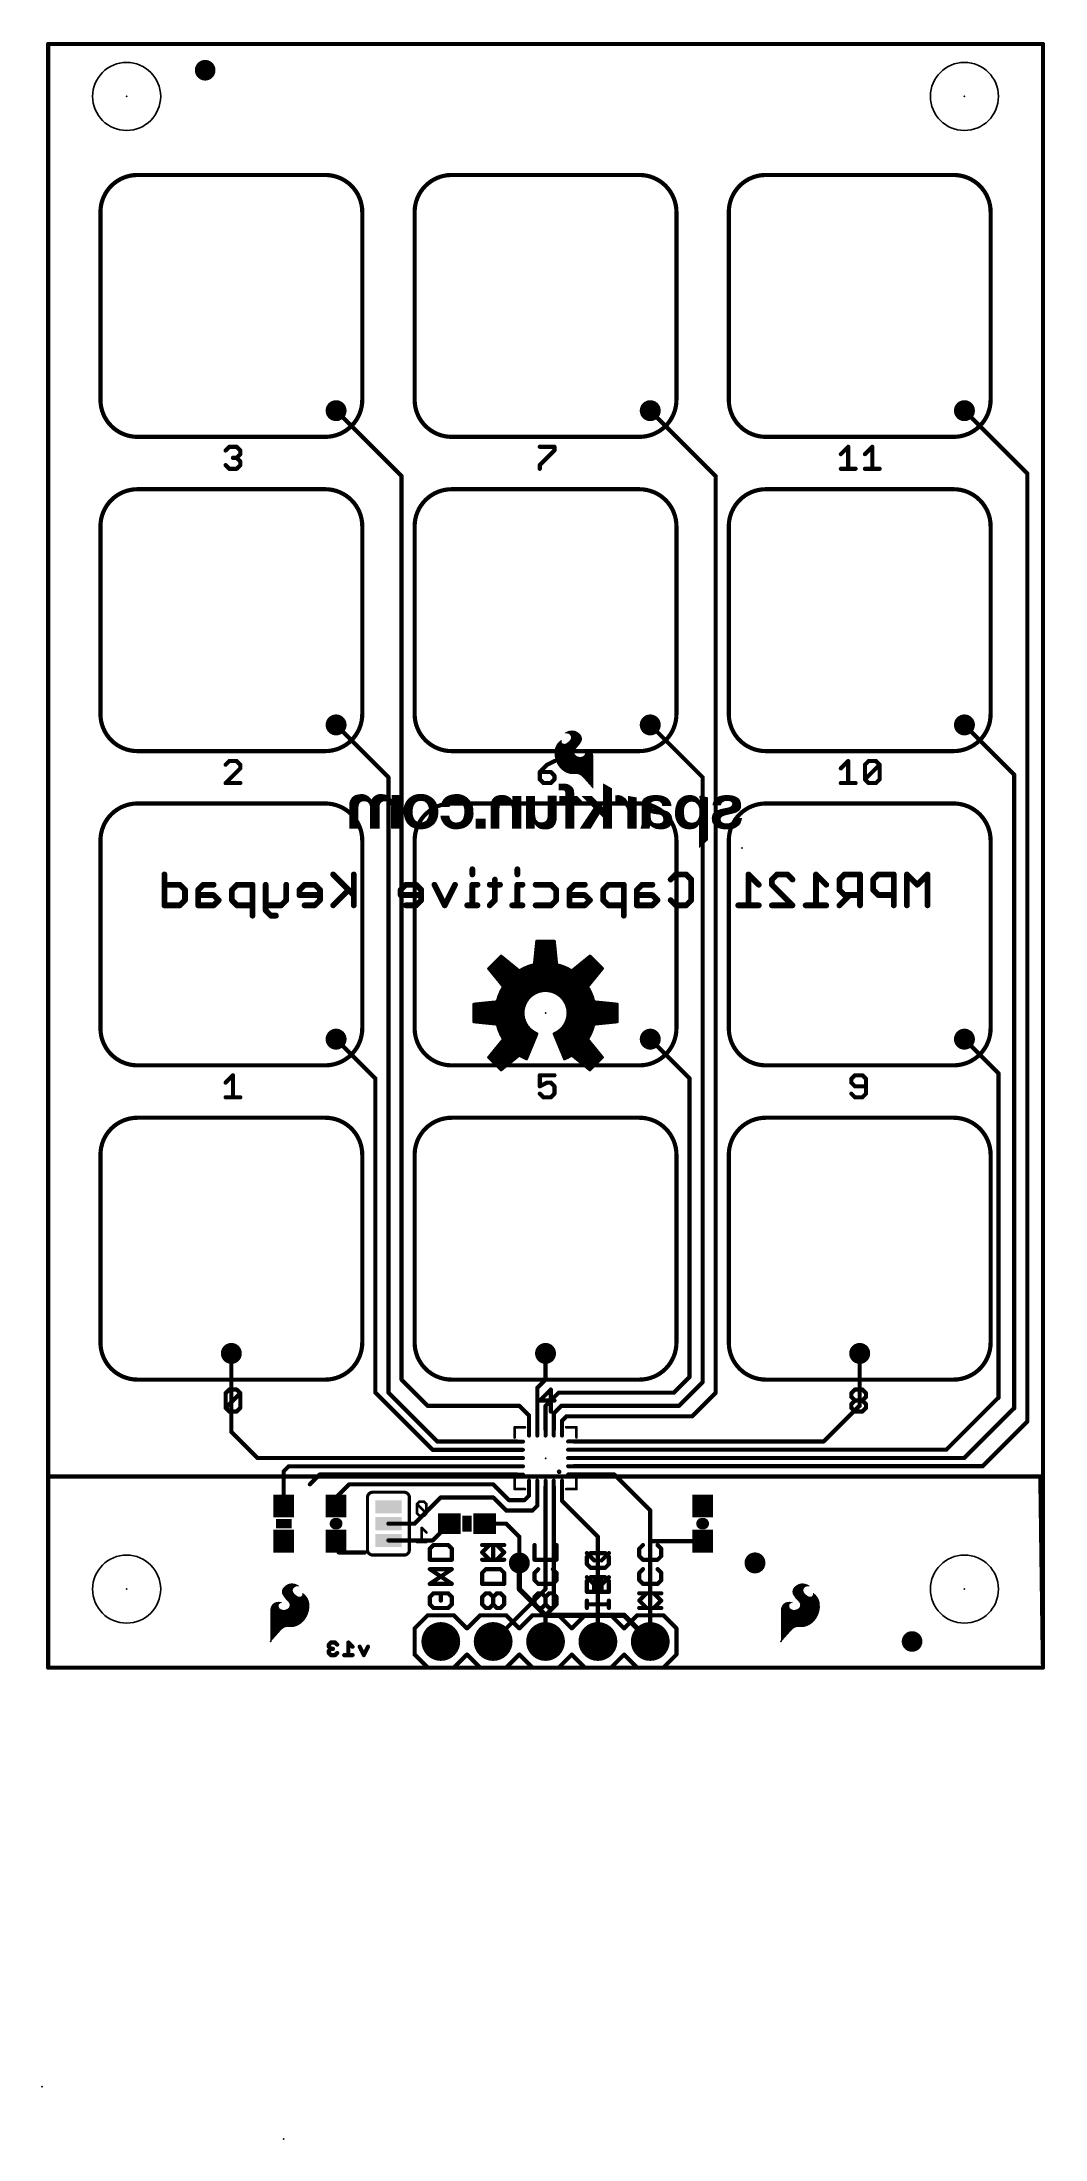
# Model space of a CAD drawing. Extents: x 0 to 48, y -23 to 79.
import ezdxf

# ---------------------------------------------------------------- set-up
doc = ezdxf.new("R2010")
doc.units = 0
for name, color, linetype in [('1', 12, 'CONTINUOUS'), ('16', 132, 'CONTINUOUS'), ('17', 110, 'CONTINUOUS'), ('18', 110, 'CONTINUOUS'), ('20', 53, 'CONTINUOUS'), ('21', 41, 'CONTINUOUS'), ('22', 40, 'CONTINUOUS'), ('23', 53, 'CONTINUOUS'), ('24', 53, 'CONTINUOUS')]:
    doc.layers.add(name, color=color, linetype=linetype)

# ---------------------------------------------------------------- blocks, each defined once
blk = doc.blocks.new('RECT')
blk.add_solid([(-0.5, -0.5), (0.5, -0.5), (-0.5, 0.5), (0.5, 0.5)])
blk = doc.blocks.new('RECT31200X120000R100')
at = {"const_width": 0.0975}
blk.add_lwpolyline([(0.0488, -0.2775), (0.0488, 0.2775, 0.4142), (0, 0.3263), (0, 0.3263, 0.4142), (-0.0488, 0.2775), (-0.0488, -0.2775, 0.4142), (0, -0.3263), (0, -0.3263, 0.4142)], format="xyb", close=True, dxfattribs=at)
blk.add_solid([(-0.0244, -0.3019), (0.0244, -0.3019), (-0.0244, 0.3019), (0.0244, 0.3019)])
blk = doc.blocks.new('PIE')
at = {"const_width": 0.5}
blk.add_lwpolyline([(0, -0.25, 1), (0, 0.25, 1), (0, -0.25)], format="xyb", dxfattribs=at)
blk = doc.blocks.new('ROUNDP')
at = {"const_width": 0.5}
blk.add_lwpolyline([(0, -0.25, 1), (0, 0.25, 1), (0, -0.25)], format="xyb", dxfattribs=at)
blk = doc.blocks.new('ROUNDV')
at = {"const_width": 0.5}
blk.add_lwpolyline([(0, -0.25, 1), (0, 0.25, 1), (0, -0.25)], format="xyb", dxfattribs=at)

msp = doc.modelspace()

# ---------------------------------------------------------------- linework, layer by layer
at = {"layer": '1'}
for points, const_width in [([(4.336, 72.39, 0.4142), (2.54, 70.594)], 0.2032), ([(4.336, 72.4408, 1), (4.336, 72.3392)], 0.1016), ([(4.336, 72.3392, 1), (4.336, 72.4408)], 0.1016), ([(15.24, 70.594, 0.4142), (13.444, 72.39)], 0.2032), ([(13.444, 72.4408, 1), (13.444, 72.3392)], 0.1016), ([(13.444, 72.3392, 1), (13.444, 72.4408)], 0.1016), ([(19.576, 72.39, 0.4142), (17.78, 70.594)], 0.2032), ([(19.576, 72.4408, 1), (19.576, 72.3392)], 0.1016), ([(19.576, 72.3392, 1), (19.576, 72.4408)], 0.1016), ([(30.48, 70.594, 0.4142), (28.684, 72.39)], 0.2032), ([(28.684, 72.4408, 1), (28.684, 72.3392)], 0.1016), ([(28.684, 72.3392, 1), (28.684, 72.4408)], 0.1016), ([(34.816, 72.39, 0.4142), (33.02, 70.594)], 0.2032), ([(34.816, 72.4408, 1), (34.816, 72.3392)], 0.1016), ([(34.816, 72.3392, 1), (34.816, 72.4408)], 0.1016), ([(45.72, 70.594, 0.4142), (43.924, 72.39)], 0.2032), ([(43.924, 72.4408, 1), (43.924, 72.3392)], 0.1016), ([(43.924, 72.3392, 1), (43.924, 72.4408)], 0.1016), ([(2.5908, 70.594, 1), (2.4892, 70.594)], 0.1016), ([(2.4892, 70.594, 1), (2.5908, 70.594)], 0.1016), ([(15.2908, 70.594, 1), (15.1892, 70.594)], 0.1016), ([(15.1892, 70.594, 1), (15.2908, 70.594)], 0.1016), ([(17.8308, 70.594, 1), (17.7292, 70.594)], 0.1016), ([(17.7292, 70.594, 1), (17.8308, 70.594)], 0.1016), ([(30.5308, 70.594, 1), (30.4292, 70.594)], 0.1016), ([(30.4292, 70.594, 1), (30.5308, 70.594)], 0.1016), ([(33.0708, 70.594, 1), (32.9692, 70.594)], 0.1016), ([(32.9692, 70.594, 1), (33.0708, 70.594)], 0.1016), ([(45.7708, 70.594, 1), (45.6692, 70.594)], 0.1016), ([(45.6692, 70.594, 1), (45.7708, 70.594)], 0.1016), ([(2.54, 61.486, 0.4142), (4.336, 59.69)], 0.2032), ([(2.5908, 61.486, 1), (2.4892, 61.486)], 0.1016), ([(2.4892, 61.486, 1), (2.5908, 61.486)], 0.1016), ([(13.444, 59.69, 0.4142), (15.24, 61.486)], 0.2032), ([(15.2908, 61.486, 1), (15.1892, 61.486)], 0.1016), ([(15.1892, 61.486, 1), (15.2908, 61.486)], 0.1016), ([(17.78, 61.486, 0.4142), (19.576, 59.69)], 0.2032), ([(17.8308, 61.486, 1), (17.7292, 61.486)], 0.1016), ([(17.7292, 61.486, 1), (17.8308, 61.486)], 0.1016), ([(28.684, 59.69, 0.4142), (30.48, 61.486)], 0.2032), ([(30.5308, 61.486, 1), (30.4292, 61.486)], 0.1016), ([(30.4292, 61.486, 1), (30.5308, 61.486)], 0.1016), ([(33.02, 61.486, 0.4142), (34.816, 59.69)], 0.2032), ([(33.0708, 61.486, 1), (32.9692, 61.486)], 0.1016), ([(32.9692, 61.486, 1), (33.0708, 61.486)], 0.1016), ([(43.924, 59.69, 0.4142), (45.72, 61.486)], 0.2032), ([(45.7708, 61.486, 1), (45.6692, 61.486)], 0.1016), ([(45.6692, 61.486, 1), (45.7708, 61.486)], 0.1016), ([(4.336, 59.7408, 1), (4.336, 59.6392)], 0.1016), ([(4.336, 59.6392, 1), (4.336, 59.7408)], 0.1016), ([(13.444, 59.7408, 1), (13.444, 59.6392)], 0.1016), ([(13.444, 59.6392, 1), (13.444, 59.7408)], 0.1016), ([(19.576, 59.7408, 1), (19.576, 59.6392)], 0.1016), ([(19.576, 59.6392, 1), (19.576, 59.7408)], 0.1016), ([(28.684, 59.7408, 1), (28.684, 59.6392)], 0.1016), ([(28.684, 59.6392, 1), (28.684, 59.7408)], 0.1016), ([(34.816, 59.7408, 1), (34.816, 59.6392)], 0.1016), ([(34.816, 59.6392, 1), (34.816, 59.7408)], 0.1016), ([(43.924, 59.7408, 1), (43.924, 59.6392)], 0.1016), ([(43.924, 59.6392, 1), (43.924, 59.7408)], 0.1016), ([(4.336, 57.15, 0.4142), (2.54, 55.354)], 0.2032), ([(4.336, 57.2008, 1), (4.336, 57.0992)], 0.1016), ([(4.336, 57.0992, 1), (4.336, 57.2008)], 0.1016), ([(15.24, 55.354, 0.4142), (13.444, 57.15)], 0.2032), ([(13.444, 57.2008, 1), (13.444, 57.0992)], 0.1016), ([(13.444, 57.0992, 1), (13.444, 57.2008)], 0.1016), ([(19.576, 57.15, 0.4142), (17.78, 55.354)], 0.2032), ([(19.576, 57.2008, 1), (19.576, 57.0992)], 0.1016), ([(19.576, 57.0992, 1), (19.576, 57.2008)], 0.1016), ([(30.48, 55.354, 0.4142), (28.684, 57.15)], 0.2032), ([(28.684, 57.2008, 1), (28.684, 57.0992)], 0.1016), ([(28.684, 57.0992, 1), (28.684, 57.2008)], 0.1016), ([(34.816, 57.15, 0.4142), (33.02, 55.354)], 0.2032), ([(34.816, 57.2008, 1), (34.816, 57.0992)], 0.1016), ([(34.816, 57.0992, 1), (34.816, 57.2008)], 0.1016), ([(45.72, 55.354, 0.4142), (43.924, 57.15)], 0.2032), ([(43.924, 57.2008, 1), (43.924, 57.0992)], 0.1016), ([(43.924, 57.0992, 1), (43.924, 57.2008)], 0.1016), ([(2.5908, 55.354, 1), (2.4892, 55.354)], 0.1016), ([(2.4892, 55.354, 1), (2.5908, 55.354)], 0.1016), ([(15.2908, 55.354, 1), (15.1892, 55.354)], 0.1016), ([(15.1892, 55.354, 1), (15.2908, 55.354)], 0.1016), ([(17.8308, 55.354, 1), (17.7292, 55.354)], 0.1016), ([(17.7292, 55.354, 1), (17.8308, 55.354)], 0.1016), ([(30.5308, 55.354, 1), (30.4292, 55.354)], 0.1016), ([(30.4292, 55.354, 1), (30.5308, 55.354)], 0.1016), ([(33.0708, 55.354, 1), (32.9692, 55.354)], 0.1016), ([(32.9692, 55.354, 1), (33.0708, 55.354)], 0.1016), ([(45.7708, 55.354, 1), (45.6692, 55.354)], 0.1016), ([(45.6692, 55.354, 1), (45.7708, 55.354)], 0.1016), ([(2.54, 46.246, 0.4142), (4.336, 44.45)], 0.2032), ([(2.5908, 46.246, 1), (2.4892, 46.246)], 0.1016), ([(2.4892, 46.246, 1), (2.5908, 46.246)], 0.1016), ([(13.444, 44.45, 0.4142), (15.24, 46.246)], 0.2032), ([(15.2908, 46.246, 1), (15.1892, 46.246)], 0.1016), ([(15.1892, 46.246, 1), (15.2908, 46.246)], 0.1016), ([(17.78, 46.246, 0.4142), (19.576, 44.45)], 0.2032), ([(17.8308, 46.246, 1), (17.7292, 46.246)], 0.1016), ([(17.7292, 46.246, 1), (17.8308, 46.246)], 0.1016), ([(28.684, 44.45, 0.4142), (30.48, 46.246)], 0.2032), ([(30.5308, 46.246, 1), (30.4292, 46.246)], 0.1016), ([(30.4292, 46.246, 1), (30.5308, 46.246)], 0.1016), ([(33.02, 46.246, 0.4142), (34.816, 44.45)], 0.2032), ([(33.0708, 46.246, 1), (32.9692, 46.246)], 0.1016), ([(32.9692, 46.246, 1), (33.0708, 46.246)], 0.1016), ([(43.924, 44.45, 0.4142), (45.72, 46.246)], 0.2032), ([(45.7708, 46.246, 1), (45.6692, 46.246)], 0.1016), ([(45.6692, 46.246, 1), (45.7708, 46.246)], 0.1016), ([(4.336, 44.5008, 1), (4.336, 44.3992)], 0.1016), ([(4.336, 44.3992, 1), (4.336, 44.5008)], 0.1016), ([(13.444, 44.5008, 1), (13.444, 44.3992)], 0.1016), ([(13.444, 44.3992, 1), (13.444, 44.5008)], 0.1016), ([(19.576, 44.5008, 1), (19.576, 44.3992)], 0.1016), ([(19.576, 44.3992, 1), (19.576, 44.5008)], 0.1016), ([(28.684, 44.5008, 1), (28.684, 44.3992)], 0.1016), ([(28.684, 44.3992, 1), (28.684, 44.5008)], 0.1016), ([(34.816, 44.5008, 1), (34.816, 44.3992)], 0.1016), ([(34.816, 44.3992, 1), (34.816, 44.5008)], 0.1016), ([(43.924, 44.5008, 1), (43.924, 44.3992)], 0.1016), ([(43.924, 44.3992, 1), (43.924, 44.5008)], 0.1016), ([(4.336, 41.91, 0.4142), (2.54, 40.114)], 0.2032), ([(4.336, 41.9608, 1), (4.336, 41.8592)], 0.1016), ([(4.336, 41.8592, 1), (4.336, 41.9608)], 0.1016), ([(15.24, 40.114, 0.4142), (13.444, 41.91)], 0.2032), ([(13.444, 41.9608, 1), (13.444, 41.8592)], 0.1016), ([(13.444, 41.8592, 1), (13.444, 41.9608)], 0.1016), ([(19.576, 41.91, 0.4142), (17.78, 40.114)], 0.2032), ([(19.576, 41.9608, 1), (19.576, 41.8592)], 0.1016), ([(19.576, 41.8592, 1), (19.576, 41.9608)], 0.1016), ([(30.48, 40.114, 0.4142), (28.684, 41.91)], 0.2032), ([(28.684, 41.9608, 1), (28.684, 41.8592)], 0.1016), ([(28.684, 41.8592, 1), (28.684, 41.9608)], 0.1016), ([(34.816, 41.91, 0.4142), (33.02, 40.114)], 0.2032), ([(34.816, 41.9608, 1), (34.816, 41.8592)], 0.1016), ([(34.816, 41.8592, 1), (34.816, 41.9608)], 0.1016), ([(45.72, 40.114, 0.4142), (43.924, 41.91)], 0.2032), ([(43.924, 41.9608, 1), (43.924, 41.8592)], 0.1016), ([(43.924, 41.8592, 1), (43.924, 41.9608)], 0.1016), ([(2.5908, 40.114, 1), (2.4892, 40.114)], 0.1016), ([(2.4892, 40.114, 1), (2.5908, 40.114)], 0.1016), ([(15.2908, 40.114, 1), (15.1892, 40.114)], 0.1016), ([(15.1892, 40.114, 1), (15.2908, 40.114)], 0.1016), ([(17.8308, 40.114, 1), (17.7292, 40.114)], 0.1016), ([(17.7292, 40.114, 1), (17.8308, 40.114)], 0.1016), ([(30.5308, 40.114, 1), (30.4292, 40.114)], 0.1016), ([(30.4292, 40.114, 1), (30.5308, 40.114)], 0.1016), ([(33.0708, 40.114, 1), (32.9692, 40.114)], 0.1016), ([(32.9692, 40.114, 1), (33.0708, 40.114)], 0.1016), ([(45.7708, 40.114, 1), (45.6692, 40.114)], 0.1016), ([(45.6692, 40.114, 1), (45.7708, 40.114)], 0.1016), ([(2.54, 31.006, 0.4142), (4.336, 29.21)], 0.2032), ([(2.5908, 31.006, 1), (2.4892, 31.006)], 0.1016), ([(2.4892, 31.006, 1), (2.5908, 31.006)], 0.1016), ([(13.444, 29.21, 0.4142), (15.24, 31.006)], 0.2032), ([(15.2908, 31.006, 1), (15.1892, 31.006)], 0.1016), ([(15.1892, 31.006, 1), (15.2908, 31.006)], 0.1016), ([(17.78, 31.006, 0.4142), (19.576, 29.21)], 0.2032), ([(17.8308, 31.006, 1), (17.7292, 31.006)], 0.1016), ([(17.7292, 31.006, 1), (17.8308, 31.006)], 0.1016), ([(28.684, 29.21, 0.4142), (30.48, 31.006)], 0.2032), ([(30.5308, 31.006, 1), (30.4292, 31.006)], 0.1016), ([(30.4292, 31.006, 1), (30.5308, 31.006)], 0.1016), ([(33.02, 31.006, 0.4142), (34.816, 29.21)], 0.2032), ([(33.0708, 31.006, 1), (32.9692, 31.006)], 0.1016), ([(32.9692, 31.006, 1), (33.0708, 31.006)], 0.1016), ([(43.924, 29.21, 0.4142), (45.72, 31.006)], 0.2032), ([(45.7708, 31.006, 1), (45.6692, 31.006)], 0.1016), ([(45.6692, 31.006, 1), (45.7708, 31.006)], 0.1016), ([(4.336, 29.2608, 1), (4.336, 29.1592)], 0.1016), ([(4.336, 29.1592, 1), (4.336, 29.2608)], 0.1016), ([(13.444, 29.2608, 1), (13.444, 29.1592)], 0.1016), ([(13.444, 29.1592, 1), (13.444, 29.2608)], 0.1016), ([(19.576, 29.2608, 1), (19.576, 29.1592)], 0.1016), ([(19.576, 29.1592, 1), (19.576, 29.2608)], 0.1016), ([(28.684, 29.2608, 1), (28.684, 29.1592)], 0.1016), ([(28.684, 29.1592, 1), (28.684, 29.2608)], 0.1016), ([(34.816, 29.2608, 1), (34.816, 29.1592)], 0.1016), ([(34.816, 29.1592, 1), (34.816, 29.2608)], 0.1016), ([(43.924, 29.2608, 1), (43.924, 29.1592)], 0.1016), ([(43.924, 29.1592, 1), (43.924, 29.2608)], 0.1016), ([(4.336, 26.67, 0.4142), (2.54, 24.874)], 0.2032), ([(4.336, 26.7208, 1), (4.336, 26.6192)], 0.1016), ([(4.336, 26.6192, 1), (4.336, 26.7208)], 0.1016), ([(15.24, 24.874, 0.4142), (13.444, 26.67)], 0.2032), ([(13.444, 26.7208, 1), (13.444, 26.6192)], 0.1016), ([(13.444, 26.6192, 1), (13.444, 26.7208)], 0.1016), ([(19.576, 26.67, 0.4142), (17.78, 24.874)], 0.2032), ([(19.576, 26.7208, 1), (19.576, 26.6192)], 0.1016), ([(19.576, 26.6192, 1), (19.576, 26.7208)], 0.1016), ([(30.48, 24.874, 0.4142), (28.684, 26.67)], 0.2032), ([(28.684, 26.7208, 1), (28.684, 26.6192)], 0.1016), ([(28.684, 26.6192, 1), (28.684, 26.7208)], 0.1016), ([(34.816, 26.67, 0.4142), (33.02, 24.874)], 0.2032), ([(34.816, 26.7208, 1), (34.816, 26.6192)], 0.1016), ([(34.816, 26.6192, 1), (34.816, 26.7208)], 0.1016), ([(45.72, 24.874, 0.4142), (43.924, 26.67)], 0.2032), ([(43.924, 26.7208, 1), (43.924, 26.6192)], 0.1016), ([(43.924, 26.6192, 1), (43.924, 26.7208)], 0.1016), ([(2.5908, 24.874, 1), (2.4892, 24.874)], 0.1016), ([(2.4892, 24.874, 1), (2.5908, 24.874)], 0.1016), ([(15.2908, 24.874, 1), (15.1892, 24.874)], 0.1016), ([(15.1892, 24.874, 1), (15.2908, 24.874)], 0.1016), ([(17.8308, 24.874, 1), (17.7292, 24.874)], 0.1016), ([(17.7292, 24.874, 1), (17.8308, 24.874)], 0.1016), ([(30.5308, 24.874, 1), (30.4292, 24.874)], 0.1016), ([(30.4292, 24.874, 1), (30.5308, 24.874)], 0.1016), ([(33.0708, 24.874, 1), (32.9692, 24.874)], 0.1016), ([(32.9692, 24.874, 1), (33.0708, 24.874)], 0.1016), ([(45.7708, 24.874, 1), (45.6692, 24.874)], 0.1016), ([(45.6692, 24.874, 1), (45.7708, 24.874)], 0.1016), ([(2.54, 15.766, 0.4142), (4.336, 13.97)], 0.2032), ([(2.5908, 15.766, 1), (2.4892, 15.766)], 0.1016), ([(2.4892, 15.766, 1), (2.5908, 15.766)], 0.1016), ([(13.444, 13.97, 0.4142), (15.24, 15.766)], 0.2032), ([(15.2908, 15.766, 1), (15.1892, 15.766)], 0.1016), ([(15.1892, 15.766, 1), (15.2908, 15.766)], 0.1016), ([(17.78, 15.766, 0.4142), (19.576, 13.97)], 0.2032), ([(17.8308, 15.766, 1), (17.7292, 15.766)], 0.1016), ([(17.7292, 15.766, 1), (17.8308, 15.766)], 0.1016), ([(28.684, 13.97, 0.4142), (30.48, 15.766)], 0.2032), ([(30.5308, 15.766, 1), (30.4292, 15.766)], 0.1016), ([(30.4292, 15.766, 1), (30.5308, 15.766)], 0.1016), ([(33.02, 15.766, 0.4142), (34.816, 13.97)], 0.2032), ([(33.0708, 15.766, 1), (32.9692, 15.766)], 0.1016), ([(32.9692, 15.766, 1), (33.0708, 15.766)], 0.1016), ([(43.924, 13.97, 0.4142), (45.72, 15.766)], 0.2032), ([(45.7708, 15.766, 1), (45.6692, 15.766)], 0.1016), ([(45.6692, 15.766, 1), (45.7708, 15.766)], 0.1016), ([(4.336, 14.0208, 1), (4.336, 13.9192)], 0.1016), ([(4.336, 13.9192, 1), (4.336, 14.0208)], 0.1016), ([(13.444, 14.0208, 1), (13.444, 13.9192)], 0.1016), ([(13.444, 13.9192, 1), (13.444, 14.0208)], 0.1016), ([(19.576, 14.0208, 1), (19.576, 13.9192)], 0.1016), ([(19.576, 13.9192, 1), (19.576, 14.0208)], 0.1016), ([(28.684, 14.0208, 1), (28.684, 13.9192)], 0.1016), ([(28.684, 13.9192, 1), (28.684, 14.0208)], 0.1016), ([(34.816, 14.0208, 1), (34.816, 13.9192)], 0.1016), ([(34.816, 13.9192, 1), (34.816, 14.0208)], 0.1016), ([(43.924, 14.0208, 1), (43.924, 13.9192)], 0.1016), ([(43.924, 13.9192, 1), (43.924, 14.0208)], 0.1016), ([(0, 9.3218, 1), (0, 9.2202)], 0.1016), ([(0.0508, 9.271, 1), (-0.0508, 9.271)], 0.1016), ([(48.1838, 9.2717, 1), (48.0822, 9.2703)], 0.1016), ([(48.133, 9.2202, 1), (48.133, 9.3218)], 0.1016), ([(22.9235, 5.08, 1), (22.7965, 5.08)], 0.127), ([(22.9049, 3.8549, 1), (22.8151, 3.7651)], 0.127), ([(22.7965, 3.81, 1), (22.9235, 3.81)], 0.127), ([(24.13, 2.6035, 1), (24.13, 2.4765)], 0.127), ([(24.0851, 2.4951, 1), (24.1749, 2.5849)], 0.127), ([(27.9849, 2.5849, 1), (27.8951, 2.4951)], 0.127), ([(27.94, 2.4765, 1), (27.94, 2.6035)], 0.127), ([(29.1651, 1.2251, 1), (29.2549, 1.3149)], 0.127), ([(0, 0.0508, 1), (0, -0.0508)], 0.1016), ([(-0.0508, 0, 1), (0.0508, 0)], 0.1016), ([(48.2092, -0.0007, 1), (48.3108, 0.0007)], 0.1016), ([(48.26, -0.0508, 1), (48.26, 0.0508)], 0.1016)]:
    msp.add_lwpolyline(points, format="xyb", dxfattribs=dict(at, const_width=const_width))
for points, const_width in [([(13.444, 72.39), (4.336, 72.39)], 0.2032), ([(28.684, 72.39), (19.576, 72.39)], 0.2032), ([(43.924, 72.39), (34.816, 72.39)], 0.2032), ([(2.54, 70.594), (2.54, 61.486)], 0.2032), ([(15.24, 61.486), (15.24, 70.594)], 0.2032), ([(17.78, 70.594), (17.78, 61.486)], 0.2032), ([(30.48, 61.486), (30.48, 70.594)], 0.2032), ([(33.02, 70.594), (33.02, 61.486)], 0.2032), ([(45.72, 61.486), (45.72, 70.594)], 0.2032), ([(4.336, 59.69), (13.444, 59.69)], 0.2032), ([(19.576, 59.69), (28.684, 59.69)], 0.2032), ([(34.816, 59.69), (43.924, 59.69)], 0.2032), ([(13.444, 57.15), (4.336, 57.15)], 0.2032), ([(28.684, 57.15), (19.576, 57.15)], 0.2032), ([(43.924, 57.15), (34.816, 57.15)], 0.2032), ([(2.54, 55.354), (2.54, 46.246)], 0.2032), ([(15.24, 46.246), (15.24, 55.354)], 0.2032), ([(17.78, 55.354), (17.78, 46.246)], 0.2032), ([(30.48, 46.246), (30.48, 55.354)], 0.2032), ([(33.02, 55.354), (33.02, 46.246)], 0.2032), ([(45.72, 46.246), (45.72, 55.354)], 0.2032), ([(4.336, 44.45), (13.444, 44.45)], 0.2032), ([(19.576, 44.45), (28.684, 44.45)], 0.2032), ([(34.816, 44.45), (43.924, 44.45)], 0.2032), ([(13.444, 41.91), (4.336, 41.91)], 0.2032), ([(28.684, 41.91), (19.576, 41.91)], 0.2032), ([(43.924, 41.91), (34.816, 41.91)], 0.2032), ([(2.54, 40.114), (2.54, 31.006)], 0.2032), ([(15.24, 31.006), (15.24, 40.114)], 0.2032), ([(17.78, 40.114), (17.78, 31.006)], 0.2032), ([(30.48, 31.006), (30.48, 40.114)], 0.2032), ([(33.02, 40.114), (33.02, 31.006)], 0.2032), ([(45.72, 31.006), (45.72, 40.114)], 0.2032), ([(4.336, 29.21), (13.444, 29.21)], 0.2032), ([(19.576, 29.21), (28.684, 29.21)], 0.2032), ([(34.816, 29.21), (43.924, 29.21)], 0.2032), ([(13.444, 26.67), (4.336, 26.67)], 0.2032), ([(28.684, 26.67), (19.576, 26.67)], 0.2032), ([(43.924, 26.67), (34.816, 26.67)], 0.2032), ([(2.54, 24.874), (2.54, 15.766)], 0.2032), ([(15.24, 15.766), (15.24, 24.874)], 0.2032), ([(17.78, 24.874), (17.78, 15.766)], 0.2032), ([(30.48, 15.766), (30.48, 24.874)], 0.2032), ([(33.02, 24.874), (33.02, 15.766)], 0.2032), ([(45.72, 15.766), (45.72, 24.874)], 0.2032), ([(4.336, 13.97), (13.444, 13.97)], 0.2032), ([(19.576, 13.97), (28.684, 13.97)], 0.2032), ([(34.816, 13.97), (43.924, 13.97)], 0.2032), ([(48.133, 9.271), (0, 9.271)], 0.2032), ([(0, 9.271), (0, 0)], 0.2032), ([(48.26, 0), (48.133, 9.271)], 0.2032), ([(22.86, 5.08), (22.86, 3.81)], 0.254), ([(22.86, 3.81), (24.13, 2.54)], 0.254), ([(24.13, 2.54), (27.94, 2.54)], 0.254), ([(27.94, 2.54), (29.21, 1.27)], 0.254), ([(0, 0), (48.26, 0)], 0.2032)]:
    msp.add_lwpolyline(points, dxfattribs=dict(at, const_width=const_width))
at = {"layer": '16', "const_width": 0.2032}
for points in [[(17.145, 57.785), (13.97, 60.96)], [(32.385, 57.785), (29.21, 60.96)], [(47.498, 57.912), (44.45, 60.96)], [(47.498, 11.938), (47.498, 57.912)], [(17.145, 13.97), (17.145, 57.785)], [(32.385, 13.335), (32.385, 57.785)], [(16.51, 43.18), (13.97, 45.72)], [(31.75, 43.18), (29.21, 45.72)], [(46.863, 43.307), (44.45, 45.72)], [(16.51, 13.335), (16.51, 43.18)], [(31.75, 13.843), (31.75, 43.18)], [(46.863, 12.573), (46.863, 43.307)], [(15.875, 28.575), (13.97, 30.48)], [(31.115, 28.575), (29.21, 30.48)], [(46.101, 28.829), (44.45, 30.48)], [(15.875, 13.335), (15.875, 28.575)], [(31.115, 14.097), (31.115, 28.575)], [(46.101, 13.081), (46.101, 28.829)], [(8.89, 11.43), (8.89, 15.24)], [(24.13, 13.97), (24.13, 15.24)], [(39.37, 12.7), (39.37, 15.24)], [(15.875, 13.335), (15.8852, 13.335)], [(15.8852, 13.335), (18.6551, 10.5651)], [(16.51, 13.335), (16.5202, 13.335)], [(16.5202, 13.335), (18.8901, 10.9651)], [(18.415, 12.7), (17.145, 13.97)], [(23.73, 13.57), (24.13, 13.97)], [(23.73, 11.5346), (23.73, 13.57)], [(24.13, 12.7), (24.765, 13.335)], [(24.765, 13.335), (30.353, 13.335)], [(30.353, 13.335), (31.115, 14.097)], [(30.607, 12.7), (31.75, 13.843)], [(31.242, 12.192), (32.385, 13.335)], [(22.86, 12.7), (18.415, 12.7)], [(23.33, 12.23), (22.86, 12.7)], [(23.33, 11.5346), (23.33, 12.23)], [(24.13, 11.5346), (24.13, 12.7)], [(24.53, 12.338), (24.892, 12.7)], [(24.53, 11.5346), (24.53, 12.338)], [(24.892, 12.7), (30.607, 12.7)], [(24.93, 11.976), (25.146, 12.192)], [(25.146, 12.192), (31.242, 12.192)], [(39.3497, 12.7), (37.6198, 10.9702)], [(39.37, 12.7), (39.3497, 12.7)], [(46.0807, 13.081), (43.5698, 10.5702)], [(46.8427, 12.573), (44.4398, 10.1702)], [(46.101, 13.081), (46.0807, 13.081)], [(46.863, 12.573), (46.8427, 12.573)], [(8.89, 11.43), (8.9002, 11.43)], [(8.9002, 11.43), (10.1651, 10.1651)], [(24.93, 11.5346), (24.93, 11.976)], [(47.498, 11.938), (45.3302, 9.7702)], [(22.7579, 10.1651), (10.1651, 10.1651)], [(22.7579, 10.5651), (18.6551, 10.5651)], [(22.7579, 10.9651), (18.8901, 10.9651)], [(25.5021, 10.9702), (37.6198, 10.9702)], [(25.5021, 10.5702), (43.5698, 10.5702)], [(25.5021, 10.1702), (44.4398, 10.1702)], [(48.26, 9.271), (0, 9.271)], [(0, 9.271), (0, 0)], [(11.6701, 9.7651), (11.43, 9.525)], [(11.43, 9.525), (11.43, 7.835)], [(22.7579, 9.7651), (11.6701, 9.7651)], [(13.1751, 9.3651), (12.7, 8.89)], [(22.7579, 9.3651), (13.1751, 9.3651)], [(25.5021, 9.7702), (45.3302, 9.7702)], [(25.5021, 9.3702), (27.4598, 9.3702)], [(27.4598, 9.3702), (29.21, 7.62)], [(48.26, 0), (48.26, 9.271)], [(14.605, 8.89), (13.97, 8.255)], [(13.97, 8.255), (13.97, 7.835)], [(21.59, 8.89), (14.605, 8.89)], [(19.05, 8.255), (17.78, 6.985)], [(21.59, 8.255), (19.05, 8.255)], [(22.352, 8.128), (21.59, 8.89)], [(22.225, 7.62), (21.59, 8.255)], [(23.114, 8.128), (22.352, 8.128)], [(23.33, 8.344), (23.114, 8.128)], [(23.33, 8.793), (23.33, 8.344)], [(23.73, 8.793), (23.73, 7.855)], [(24.13, 3.81), (24.13, 8.793)], [(24.53, 2.94), (24.53, 8.793)], [(24.93, 8.793), (24.93, 8.09)], [(24.93, 8.09), (26.67, 6.35)], [(13.97, 7.62), (13.97, 7.835)], [(23.495, 7.62), (22.225, 7.62)], [(23.73, 7.855), (23.495, 7.62)], [(29.21, 7.62), (29.21, 6.096)], [(17.78, 6.985), (16.51, 6.985)], [(16.51, 6.1722), (18.6572, 6.1722)], [(18.6572, 6.1722), (19.47, 6.985)], [(21.17, 6.985), (22.225, 6.985)], [(22.225, 6.985), (22.86, 6.35)], [(22.86, 6.35), (22.86, 5.08)], [(26.67, 6.35), (26.67, 1.27)], [(29.249, 6.135), (29.21, 6.096)], [(29.21, 6.096), (29.21, 1.27)], [(31.75, 6.135), (29.249, 6.135)], [(14.097, 5.588), (15.367, 5.588)], [(21.59, 1.27), (24.13, 3.81)], [(24.13, 2.54), (24.53, 2.94)], [(24.13, 1.27), (24.13, 2.54)], [(13.7175, 1.2197), (13.6158, 1.118)], [(13.6158, 1.118), (13.6158, 1.0163)], [(13.6158, 1.0163), (13.7175, 0.9147)], [(13.9209, 1.2197), (13.7175, 1.2197)], [(14.0226, 1.118), (13.9209, 1.2197)], [(14.771, 1.0163), (14.5676, 1.2197)], [(14.5676, 1.2197), (14.5676, 0.6096)], [(15.316, 0.6096), (15.1127, 1.0163)], [(15.5194, 1.0163), (15.316, 0.6096)], [(0, 0), (48.26, 0)], [(13.7175, 0.9147), (13.6158, 0.813)], [(13.6158, 0.813), (13.6158, 0.7113)], [(13.6158, 0.7113), (13.7175, 0.6096)], [(13.7175, 0.9147), (13.8192, 0.9147)], [(13.7175, 0.6096), (13.9209, 0.6096)], [(13.9209, 0.6096), (14.0226, 0.7113)], [(14.771, 0.6096), (14.3642, 0.6096)]]:
    msp.add_lwpolyline(points, dxfattribs=at)
at = {"layer": '16', "const_width": 0.1016}
for points in [[(14.0059, 60.9959, 1), (13.9341, 60.9241)], [(29.2459, 60.9959, 1), (29.1741, 60.9241)], [(44.4859, 60.9959, 1), (44.4141, 60.9241)], [(47.5488, 57.912, 1), (47.4472, 57.912)], [(47.4621, 57.8761, 1), (47.5339, 57.9479)], [(17.1958, 57.785, 1), (17.0942, 57.785)], [(17.1091, 57.7491, 1), (17.1809, 57.8209)], [(32.4358, 57.785, 1), (32.3342, 57.785)], [(32.3491, 57.7491, 1), (32.4209, 57.8209)], [(14.0059, 45.7559, 1), (13.9341, 45.6841)], [(29.2459, 45.7559, 1), (29.1741, 45.6841)], [(44.4859, 45.7559, 1), (44.4141, 45.6841)], [(16.5608, 43.18, 1), (16.4592, 43.18)], [(16.4741, 43.1441, 1), (16.5459, 43.2159)], [(31.8008, 43.18, 1), (31.6992, 43.18)], [(31.7141, 43.1441, 1), (31.7859, 43.2159)], [(46.9138, 43.307, 1), (46.8122, 43.307)], [(46.8271, 43.2711, 1), (46.8989, 43.3429)], [(14.0059, 30.5159, 1), (13.9341, 30.4441)], [(29.2459, 30.5159, 1), (29.1741, 30.4441)], [(44.4859, 30.5159, 1), (44.4141, 30.4441)], [(15.9258, 28.575, 1), (15.8242, 28.575)], [(15.8391, 28.5391, 1), (15.9109, 28.6109)], [(31.1658, 28.575, 1), (31.0642, 28.575)], [(31.0791, 28.5391, 1), (31.1509, 28.6109)], [(46.1518, 28.829, 1), (46.0502, 28.829)], [(46.0651, 28.7931, 1), (46.1369, 28.8649)], [(8.9408, 15.24, 1), (8.8392, 15.24)], [(24.1808, 15.24, 1), (24.0792, 15.24)], [(39.4208, 15.24, 1), (39.3192, 15.24)], [(15.875, 13.3858, 1), (15.875, 13.2842)], [(15.8242, 13.335, 1), (15.9258, 13.335)], [(15.9211, 13.3709, 1), (15.8492, 13.2991)], [(15.8852, 13.2842, 1), (15.8852, 13.3858)], [(16.51, 13.3858, 1), (16.51, 13.2842)], [(16.4592, 13.335, 1), (16.5608, 13.335)], [(16.5561, 13.3709, 1), (16.4842, 13.2991)], [(16.5202, 13.2842, 1), (16.5202, 13.3858)], [(17.1809, 14.0059, 1), (17.1091, 13.9341)], [(17.0942, 13.97, 1), (17.1958, 13.97)], [(23.7808, 13.57, 1), (23.6792, 13.57)], [(23.6941, 13.6059, 1), (23.7659, 13.5341)], [(24.0792, 13.97, 1), (24.1808, 13.97)], [(24.1659, 13.9341, 1), (24.0941, 14.0059)], [(24.765, 13.3858, 1), (24.765, 13.2842)], [(24.8009, 13.2991, 1), (24.7291, 13.3709)], [(30.3171, 13.3709, 1), (30.3889, 13.2991)], [(30.353, 13.2842, 1), (30.353, 13.3858)], [(31.0642, 14.097, 1), (31.1658, 14.097)], [(31.1509, 14.0611, 1), (31.0791, 14.1329)], [(31.6992, 13.843, 1), (31.8008, 13.843)], [(31.7859, 13.8071, 1), (31.7141, 13.8789)], [(32.3342, 13.335, 1), (32.4358, 13.335)], [(32.4209, 13.2991, 1), (32.3491, 13.3709)], [(18.415, 12.7508, 1), (18.415, 12.6492)], [(18.3791, 12.6641, 1), (18.4509, 12.7359)], [(22.8959, 12.7359, 1), (22.8241, 12.6641)], [(22.86, 12.6492, 1), (22.86, 12.7508)], [(23.3808, 12.23, 1), (23.2792, 12.23)], [(23.2941, 12.1941, 1), (23.3659, 12.2659)], [(24.1808, 12.7, 1), (24.0792, 12.7)], [(24.0941, 12.7359, 1), (24.1659, 12.6641)], [(24.5808, 12.338, 1), (24.4792, 12.338)], [(24.4941, 12.3739, 1), (24.5659, 12.3021)], [(24.892, 12.7508, 1), (24.892, 12.6492)], [(24.9279, 12.6641, 1), (24.8561, 12.7359)], [(25.146, 12.2428, 1), (25.146, 12.1412)], [(25.1819, 12.1561, 1), (25.1101, 12.2279)], [(30.5711, 12.7359, 1), (30.6429, 12.6641)], [(30.607, 12.6492, 1), (30.607, 12.7508)], [(31.2061, 12.2279, 1), (31.2779, 12.1561)], [(31.242, 12.1412, 1), (31.242, 12.2428)], [(39.3497, 12.7508, 1), (39.3497, 12.6492)], [(39.3856, 12.6641, 1), (39.3138, 12.7359)], [(39.3192, 12.7, 1), (39.4208, 12.7)], [(39.37, 12.6492, 1), (39.37, 12.7508)], [(46.0807, 13.1318, 1), (46.0807, 13.0302)], [(46.1166, 13.0451, 1), (46.0448, 13.1169)], [(46.0502, 13.081, 1), (46.1518, 13.081)], [(46.101, 13.0302, 1), (46.101, 13.1318)], [(46.8427, 12.6238, 1), (46.8427, 12.5222)], [(46.8786, 12.5371, 1), (46.8068, 12.6089)], [(46.8122, 12.573, 1), (46.9138, 12.573)], [(46.863, 12.5222, 1), (46.863, 12.6238)], [(8.89, 11.4808, 1), (8.89, 11.3792)], [(8.8392, 11.43, 1), (8.9408, 11.43)], [(8.9361, 11.4659, 1), (8.8642, 11.3941)], [(8.9002, 11.3792, 1), (8.9002, 11.4808)], [(23.2792, 11.5346, 1), (23.3808, 11.5346)], [(23.6792, 11.5346, 1), (23.7808, 11.5346)], [(24.0792, 11.5346, 1), (24.1808, 11.5346)], [(24.4792, 11.5346, 1), (24.5808, 11.5346)], [(24.9808, 11.976, 1), (24.8792, 11.976)], [(24.8941, 12.0119, 1), (24.9659, 11.9401)], [(24.8792, 11.5346, 1), (24.9808, 11.5346)], [(47.4472, 11.938, 1), (47.5488, 11.938)], [(47.5339, 11.9021, 1), (47.4621, 11.9739)], [(10.1651, 10.2159, 1), (10.1651, 10.1143)], [(10.1292, 10.1292, 1), (10.201, 10.201)], [(18.6551, 10.6159, 1), (18.6551, 10.5143)], [(18.6192, 10.5292, 1), (18.691, 10.601)], [(18.8901, 11.0159, 1), (18.8901, 10.9143)], [(18.8542, 10.9292, 1), (18.926, 11.001)], [(22.7579, 10.9143, 1), (22.7579, 11.0159)], [(22.7579, 10.5143, 1), (22.7579, 10.6159)], [(22.7579, 10.1143, 1), (22.7579, 10.2159)], [(25.5021, 11.021, 1), (25.5021, 10.9194)], [(25.5021, 10.621, 1), (25.5021, 10.5194)], [(25.5021, 10.221, 1), (25.5021, 10.1194)], [(37.5839, 11.0061, 1), (37.6558, 10.9342)], [(37.6198, 10.9194, 1), (37.6198, 11.021)], [(43.5339, 10.6061, 1), (43.6058, 10.5342)], [(43.5698, 10.5194, 1), (43.5698, 10.621)], [(44.4039, 10.2061, 1), (44.4758, 10.1342)], [(44.4398, 10.1194, 1), (44.4398, 10.221)], [(0, 9.3218, 1), (0, 9.2202)], [(0.0508, 9.271, 1), (-0.0508, 9.271)], [(11.4808, 9.525, 1), (11.3792, 9.525)], [(11.3941, 9.5609, 1), (11.4659, 9.4891)], [(11.6701, 9.8159, 1), (11.6701, 9.7143)], [(11.706, 9.7292, 1), (11.6342, 9.801)], [(13.1751, 9.4159, 1), (13.1751, 9.3143)], [(13.211, 9.3292, 1), (13.1392, 9.401)], [(22.7579, 9.7143, 1), (22.7579, 9.8159)], [(22.7579, 9.3143, 1), (22.7579, 9.4159)], [(25.5021, 9.821, 1), (25.5021, 9.7194)], [(25.5021, 9.421, 1), (25.5021, 9.3194)], [(27.4958, 9.4061, 1), (27.4239, 9.3342)], [(27.4598, 9.3194, 1), (27.4598, 9.421)], [(45.2942, 9.8061, 1), (45.3661, 9.7342)], [(45.3302, 9.7194, 1), (45.3302, 9.821)], [(48.3108, 9.271, 1), (48.2092, 9.271)], [(48.26, 9.2202, 1), (48.26, 9.3218)], [(12.6641, 8.9259, 1), (12.7359, 8.8541)], [(14.0208, 8.255, 1), (13.9192, 8.255)], [(13.9341, 8.2909, 1), (14.0059, 8.2191)], [(14.605, 8.9408, 1), (14.605, 8.8392)], [(14.6409, 8.8541, 1), (14.5691, 8.9259)], [(19.05, 8.3058, 1), (19.05, 8.2042)], [(19.0859, 8.2191, 1), (19.0141, 8.2909)], [(21.6259, 8.9259, 1), (21.5541, 8.8541)], [(21.6259, 8.2909, 1), (21.5541, 8.2191)], [(21.59, 8.8392, 1), (21.59, 8.9408)], [(21.59, 8.2042, 1), (21.59, 8.3058)], [(22.352, 8.1788, 1), (22.352, 8.0772)], [(22.3161, 8.0921, 1), (22.3879, 8.1639)], [(23.0781, 8.1639, 1), (23.1499, 8.0921)], [(23.114, 8.0772, 1), (23.114, 8.1788)], [(23.3808, 8.793, 1), (23.2792, 8.793)], [(23.2792, 8.344, 1), (23.3808, 8.344)], [(23.3659, 8.3081, 1), (23.2941, 8.3799)], [(23.7808, 8.793, 1), (23.6792, 8.793)], [(24.1808, 8.793, 1), (24.0792, 8.793)], [(24.5808, 8.793, 1), (24.4792, 8.793)], [(24.9808, 8.793, 1), (24.8792, 8.793)], [(24.9659, 8.1259, 1), (24.8941, 8.0541)], [(24.8792, 8.09, 1), (24.9808, 8.09)], [(11.3792, 7.835, 1), (11.4808, 7.835)], [(14.0208, 7.835, 1), (13.9192, 7.835)], [(13.9192, 7.835, 1), (14.0208, 7.835)], [(13.9192, 7.62, 1), (14.0208, 7.62)], [(22.225, 7.6708, 1), (22.225, 7.5692)], [(22.1891, 7.5841, 1), (22.2609, 7.6559)], [(23.4591, 7.6559, 1), (23.5309, 7.5841)], [(23.495, 7.5692, 1), (23.495, 7.6708)], [(23.6792, 7.855, 1), (23.7808, 7.855)], [(23.7659, 7.8191, 1), (23.6941, 7.8909)], [(29.2608, 7.62, 1), (29.1592, 7.62)], [(29.1741, 7.5841, 1), (29.2459, 7.6559)], [(16.51, 7.0358, 1), (16.51, 6.9342)], [(16.51, 6.223, 1), (16.51, 6.1214)], [(17.7441, 7.0209, 1), (17.8159, 6.9491)], [(17.78, 6.9342, 1), (17.78, 7.0358)], [(18.6213, 6.2081, 1), (18.6931, 6.1363)], [(18.6572, 6.1214, 1), (18.6572, 6.223)], [(19.5059, 6.9491, 1), (19.4341, 7.0209)], [(21.17, 7.0358, 1), (21.17, 6.9342)], [(22.2609, 7.0209, 1), (22.1891, 6.9491)], [(22.225, 6.9342, 1), (22.225, 7.0358)], [(22.9108, 6.35, 1), (22.8092, 6.35)], [(22.8241, 6.3141, 1), (22.8959, 6.3859)], [(26.7208, 6.35, 1), (26.6192, 6.35)], [(26.6341, 6.3141, 1), (26.7059, 6.3859)], [(29.2608, 6.096, 1), (29.1592, 6.096)], [(29.1741, 6.1319, 1), (29.2459, 6.0601)], [(29.1592, 6.096, 1), (29.2608, 6.096)], [(29.249, 6.1858, 1), (29.249, 6.0842)], [(29.2849, 6.0991, 1), (29.2131, 6.1709)], [(31.75, 6.0842, 1), (31.75, 6.1858)], [(14.097, 5.6388, 1), (14.097, 5.5372)], [(15.367, 5.5372, 1), (15.367, 5.6388)], [(22.8092, 5.08, 1), (22.9108, 5.08)], [(24.0792, 3.81, 1), (24.1808, 3.81)], [(24.1659, 3.7741, 1), (24.0941, 3.8459)], [(24.1808, 2.54, 1), (24.0792, 2.54)], [(24.0941, 2.5759, 1), (24.1659, 2.5041)], [(24.4792, 2.94, 1), (24.5808, 2.94)], [(24.5659, 2.9041, 1), (24.4941, 2.9759)], [(13.6666, 1.118, 1), (13.565, 1.118)], [(13.5799, 1.154, 1), (13.6517, 1.0821)], [(13.6517, 1.0523, 1), (13.5799, 0.9804)], [(13.565, 1.0163, 1), (13.6666, 1.0163)], [(13.7175, 1.2705, 1), (13.7175, 1.1689)], [(13.7534, 1.1838, 1), (13.6816, 1.2556)], [(13.9568, 1.2556, 1), (13.885, 1.1838)], [(13.9209, 1.1689, 1), (13.9209, 1.2705)], [(13.9866, 1.0821, 1), (14.0585, 1.154)], [(14.6035, 1.2556, 1), (14.5317, 1.1838)], [(14.6184, 1.2197, 1), (14.5168, 1.2197)], [(14.7351, 0.9804, 1), (14.8069, 1.0523)], [(15.1581, 1.0391, 1), (15.0672, 0.9936)], [(15.5648, 0.9936, 1), (15.474, 1.0391)], [(21.5541, 1.3059, 1), (21.6259, 1.2341)], [(24.0792, 1.27, 1), (24.1808, 1.27)], [(26.6192, 1.27, 1), (26.7208, 1.27)], [(29.1592, 1.27, 1), (29.2608, 1.27)], [(0, 0.0508, 1), (0, -0.0508)], [(-0.0508, 0, 1), (0.0508, 0)], [(13.6666, 0.813, 1), (13.565, 0.813)], [(13.5799, 0.8489, 1), (13.6517, 0.7771)], [(13.6517, 0.7472, 1), (13.5799, 0.6754)], [(13.565, 0.7113, 1), (13.6666, 0.7113)], [(13.7175, 0.9655, 1), (13.7175, 0.8639)], [(13.7175, 0.6604, 1), (13.7175, 0.5588)], [(13.7534, 0.8787, 1), (13.6816, 0.9506)], [(13.6816, 0.8787, 1), (13.7534, 0.9506)], [(13.6816, 0.5737, 1), (13.7534, 0.6455)], [(13.8192, 0.8639, 1), (13.8192, 0.9655)], [(13.885, 0.6455, 1), (13.9568, 0.5737)], [(13.9209, 0.5588, 1), (13.9209, 0.6604)], [(14.0585, 0.6754, 1), (13.9866, 0.7472)], [(14.3642, 0.6604, 1), (14.3642, 0.5588)], [(14.5168, 0.6096, 1), (14.6184, 0.6096)], [(14.771, 0.5588, 1), (14.771, 0.6604)], [(15.2706, 0.6323, 1), (15.3615, 0.5869)], [(15.2706, 0.5869, 1), (15.3615, 0.6323)], [(48.2092, 0, 1), (48.3108, 0)], [(48.26, -0.0508, 1), (48.26, 0.0508)]]:
    msp.add_lwpolyline(points, format="xyb", dxfattribs=at)
at = {"layer": '20', "const_width": 0.2032}
for points in [[(0, 0), (0, 78.74)], [(0, 78.74), (48.26, 78.74)], [(48.26, 78.74), (48.26, 0)], [(48.26, 0), (0, 0)]]:
    msp.add_lwpolyline(points, dxfattribs=at)
at = {"layer": '20', "const_width": 0.1016}
for points in [[(0.0508, 78.74, 1), (-0.0508, 78.74)], [(0, 78.7908, 1), (0, 78.6892)], [(48.3108, 78.74, 1), (48.2092, 78.74)], [(48.26, 78.6892, 1), (48.26, 78.7908)], [(0, 0.0508, 1), (0, -0.0508)], [(-0.0508, 0, 1), (0.0508, 0)], [(48.2092, 0, 1), (48.3108, 0)], [(48.26, -0.0508, 1), (48.26, 0.0508)]]:
    msp.add_lwpolyline(points, format="xyb", dxfattribs=at)
at = {"layer": '20'}
for centre in [(3.81, 76.2), (44.45, 76.2), (3.81, 3.81), (44.45, 3.81)]:
    msp.add_circle(centre, 1.651, dxfattribs=at)
at = {"layer": '21'}
for points, const_width in [([(8.6106, 59.0304), (8.7886, 59.2083)], 0.2032), ([(8.7886, 59.2083), (9.1445, 59.2083)], 0.2032), ([(9.1445, 59.2083), (9.3224, 59.0304)], 0.2032), ([(9.3224, 59.0304), (9.3224, 58.8524)], 0.2032), ([(23.8506, 59.2083), (24.5624, 59.2083)], 0.2032), ([(24.5624, 59.0304), (23.8506, 58.3186)], 0.2032), ([(24.5624, 59.2083), (24.5624, 59.0304)], 0.2032), ([(38.4556, 58.8524), (38.8115, 59.2083)], 0.2032), ([(38.8115, 59.2083), (38.8115, 58.1406)], 0.2032), ([(39.625, 58.8524), (39.9809, 59.2083)], 0.2032), ([(39.9809, 59.2083), (39.9809, 58.1406)], 0.2032), ([(8.7886, 58.1406), (8.6106, 58.3186)], 0.2032), ([(9.1445, 58.1406), (8.7886, 58.1406)], 0.2032), ([(9.1445, 58.6745), (8.9665, 58.6745)], 0.2032), ([(9.3224, 58.8524), (9.1445, 58.6745)], 0.2032), ([(9.1445, 58.6745), (9.3224, 58.4965)], 0.2032), ([(9.3224, 58.3186), (9.1445, 58.1406)], 0.2032), ([(9.3224, 58.4965), (9.3224, 58.3186)], 0.2032), ([(23.8506, 58.3186), (23.8506, 58.1406)], 0.2032), ([(38.4556, 58.1406), (39.1674, 58.1406)], 0.2032), ([(39.625, 58.1406), (40.3368, 58.1406)], 0.2032), ([(8.7886, 43.9683), (8.6106, 43.7904)], 0.2032), ([(9.1445, 43.9683), (8.7886, 43.9683)], 0.2032), ([(9.3224, 43.7904), (9.1445, 43.9683)], 0.2032), ([(9.3224, 43.6124), (9.3224, 43.7904)], 0.2032), ([(24.2065, 43.7904), (23.8506, 43.4345)], 0.2032), ([(24.5624, 43.9683), (24.2065, 43.7904)], 0.2032), ([(38.4556, 43.6124), (38.8115, 43.9683)], 0.2032), ([(38.8115, 43.9683), (38.8115, 42.9006)], 0.2032), ([(39.625, 43.7904), (39.8029, 43.9683)], 0.2032), ([(39.625, 43.0785), (39.625, 43.7904)], 0.2032), ([(39.625, 43.0785), (40.3368, 43.7904)], 0.2032), ([(39.8029, 43.9683), (40.1589, 43.9683)], 0.2032), ([(40.1589, 43.9683), (40.3368, 43.7904)], 0.2032), ([(40.3368, 43.7904), (40.3368, 43.0785)], 0.2032), ([(8.6106, 42.9006), (9.3224, 43.6124)], 0.2032), ([(9.3224, 42.9006), (8.6106, 42.9006)], 0.2032), ([(23.8506, 43.4345), (23.8506, 43.0785)], 0.2032), ([(24.3845, 43.4345), (23.8506, 43.4345)], 0.2032), ([(23.8506, 43.0785), (24.0286, 42.9006)], 0.2032), ([(24.0286, 42.9006), (24.3845, 42.9006)], 0.2032), ([(24.5624, 43.2565), (24.3845, 43.4345)], 0.2032), ([(24.3845, 42.9006), (24.5624, 43.0785)], 0.2032), ([(24.5624, 43.0785), (24.5624, 43.2565)], 0.2032), ([(38.4556, 42.9006), (39.1674, 42.9006)], 0.2032), ([(39.8029, 42.9006), (39.625, 43.0785)], 0.2032), ([(40.1589, 42.9006), (39.8029, 42.9006)], 0.2032), ([(40.3368, 43.0785), (40.1589, 42.9006)], 0.2032), ([(8.6106, 28.3724), (8.9665, 28.7283)], 0.2032), ([(8.9665, 28.7283), (8.9665, 27.6606)], 0.2032), ([(24.5624, 28.7283), (23.8506, 28.7283)], 0.2032), ([(23.8506, 28.7283), (23.8506, 28.1945)], 0.2032), ([(39.1416, 28.7283), (38.9636, 28.5504)], 0.2032), ([(38.9636, 28.5504), (38.9636, 28.3724)], 0.2032), ([(39.4975, 28.7283), (39.1416, 28.7283)], 0.2032), ([(39.6754, 28.5504), (39.4975, 28.7283)], 0.2032), ([(39.6754, 27.8386), (39.6754, 28.5504)], 0.2032), ([(8.6106, 27.6606), (9.3224, 27.6606)], 0.2032), ([(23.8506, 28.1945), (24.2065, 28.3724)], 0.2032), ([(24.0286, 27.6606), (23.8506, 27.8386)], 0.2032), ([(24.3845, 27.6606), (24.0286, 27.6606)], 0.2032), ([(24.2065, 28.3724), (24.3845, 28.3724)], 0.2032), ([(24.3845, 28.3724), (24.5624, 28.1945)], 0.2032), ([(24.5624, 27.8386), (24.3845, 27.6606)], 0.2032), ([(24.5624, 28.1945), (24.5624, 27.8386)], 0.2032), ([(38.9636, 28.3724), (39.1416, 28.1945)], 0.2032), ([(38.9636, 27.8386), (39.1416, 27.6606)], 0.2032), ([(39.1416, 28.1945), (39.6754, 28.1945)], 0.2032), ([(39.1416, 27.6606), (39.4975, 27.6606)], 0.2032), ([(39.4975, 27.6606), (39.6754, 27.8386)], 0.2032), ([(8.6106, 13.3104), (8.7886, 13.4883)], 0.2032), ([(8.6106, 12.5986), (8.6106, 13.3104)], 0.2032), ([(8.6106, 12.5986), (9.3224, 13.3104)], 0.2032), ([(8.7886, 13.4883), (9.1445, 13.4883)], 0.2032), ([(9.1445, 13.4883), (9.3224, 13.3104)], 0.2032), ([(9.3224, 13.3104), (9.3224, 12.5986)], 0.2032), ([(24.3845, 13.4883), (23.8506, 12.9545)], 0.2032), ([(24.3845, 12.4206), (24.3845, 13.4883)], 0.2032), ([(38.9636, 13.3104), (39.1416, 13.4883)], 0.2032), ([(38.9636, 13.1324), (38.9636, 13.3104)], 0.2032), ([(39.1416, 12.9545), (38.9636, 13.1324)], 0.2032), ([(39.1416, 13.4883), (39.4975, 13.4883)], 0.2032), ([(39.4975, 13.4883), (39.6754, 13.3104)], 0.2032), ([(39.6754, 13.1324), (39.4975, 12.9545)], 0.2032), ([(39.6754, 13.3104), (39.6754, 13.1324)], 0.2032), ([(8.7886, 12.4206), (8.6106, 12.5986)], 0.2032), ([(9.1445, 12.4206), (8.7886, 12.4206)], 0.2032), ([(9.3224, 12.5986), (9.1445, 12.4206)], 0.2032), ([(23.8506, 12.9545), (24.5624, 12.9545)], 0.2032), ([(38.9636, 12.7765), (39.1416, 12.9545)], 0.2032), ([(38.9636, 12.5986), (38.9636, 12.7765)], 0.2032), ([(39.1416, 12.4206), (38.9636, 12.5986)], 0.2032), ([(39.1416, 12.9545), (39.4975, 12.9545)], 0.2032), ([(39.4975, 12.4206), (39.1416, 12.4206)], 0.2032), ([(39.4975, 12.9545), (39.6754, 12.7765)], 0.2032), ([(39.6754, 12.5986), (39.4975, 12.4206)], 0.2032), ([(39.6754, 12.7765), (39.6754, 12.5986)], 0.2032), ([(18.6936, 5.9462), (18.5157, 5.7683)], 0.2032), ([(18.5157, 5.7683), (18.5157, 5.2344)], 0.2032), ([(18.5157, 5.2344), (19.5834, 5.2344)], 0.2032), ([(19.4055, 5.9462), (18.6936, 5.9462)], 0.2032), ([(19.5834, 5.7683), (19.4055, 5.9462)], 0.2032), ([(19.5834, 5.2344), (19.5834, 5.7683)], 0.2032), ([(21.0557, 5.5903), (21.4116, 5.9462)], 0.2032), ([(21.4116, 5.2344), (21.0557, 5.5903)], 0.2032), ([(21.4116, 5.9462), (22.1234, 5.9462)], 0.2032), ([(22.1234, 5.2344), (21.4116, 5.2344)], 0.2032), ([(21.5895, 5.2344), (21.5895, 5.9462)], 0.2032), ([(23.5957, 5.2344), (24.6634, 5.2344)], 0.2032), ([(24.6634, 5.2344), (24.6634, 5.9462)], 0.2032), ([(26.1357, 5.3784), (26.3136, 5.5564)], 0.2032), ([(26.1357, 5.0225), (26.1357, 5.3784)], 0.2032), ([(26.3136, 4.8446), (26.1357, 5.0225)], 0.2032), ([(26.3136, 5.5564), (27.0255, 5.5564)], 0.2032), ([(26.8475, 5.2005), (27.2034, 5.5564)], 0.2032), ([(27.0255, 5.5564), (27.2034, 5.3784)], 0.2032), ([(27.2034, 5.0225), (27.0255, 4.8446)], 0.2032), ([(27.2034, 5.3784), (27.2034, 5.0225)], 0.2032), ([(28.8536, 5.9462), (28.6757, 5.7683)], 0.2032), ([(28.6757, 5.7683), (28.6757, 5.4123)], 0.2032), ([(28.6757, 5.4123), (28.8536, 5.2344)], 0.2032), ([(28.8536, 5.2344), (29.5655, 5.2344)], 0.2032), ([(29.7434, 5.7683), (29.5655, 5.9462)], 0.2032), ([(29.5655, 5.2344), (29.7434, 5.4123)], 0.2032), ([(29.7434, 5.4123), (29.7434, 5.7683)], 0.2032), ([(11.7419, 4.0676), (11.6579, 4.0444)], 0.0254), ([(11.729, 4.064), (11.9254, 4.064)], 0.0254), ([(11.8288, 4.0742), (11.7419, 4.0676)], 0.0254), ([(11.9189, 4.0656), (11.8288, 4.0742)], 0.0254), ([(12.0066, 4.0437), (11.9189, 4.0656)], 0.0254), ([(18.5157, 4.065), (19.5834, 4.7768)], 0.2032), ([(19.5834, 4.7768), (18.5157, 4.7768)], 0.2032), ([(19.5834, 4.065), (18.5157, 4.065)], 0.2032), ([(21.2336, 4.7768), (21.0557, 4.5989)], 0.2032), ([(21.0557, 4.5989), (21.0557, 4.065)], 0.2032), ([(21.0557, 4.065), (22.1234, 4.065)], 0.2032), ([(21.9455, 4.7768), (21.2336, 4.7768)], 0.2032), ([(22.1234, 4.5989), (21.9455, 4.7768)], 0.2032), ([(22.1234, 4.065), (22.1234, 4.5989)], 0.2032), ([(23.7736, 4.7768), (23.5957, 4.5989)], 0.2032), ([(23.5957, 4.5989), (23.5957, 4.2429)], 0.2032), ([(23.5957, 4.2429), (23.7736, 4.065)], 0.2032), ([(23.7736, 4.065), (24.4855, 4.065)], 0.2032), ([(24.6634, 4.5989), (24.4855, 4.7768)], 0.2032), ([(24.4855, 4.065), (24.6634, 4.2429)], 0.2032), ([(24.6634, 4.2429), (24.6634, 4.5989)], 0.2032), ([(26.1357, 4.2091), (26.3136, 4.387)], 0.2032), ([(26.1357, 3.6752), (26.1357, 4.2091)], 0.2032), ([(27.0255, 4.8446), (26.3136, 4.8446)], 0.2032), ([(26.3136, 4.387), (26.6695, 4.387)], 0.2032), ([(26.6695, 4.387), (26.8475, 4.2091)], 0.2032), ([(26.8475, 4.0311), (27.2034, 4.387)], 0.2032), ([(26.8475, 4.2091), (26.8475, 3.6752)], 0.2032), ([(28.8536, 4.7768), (28.6757, 4.5989)], 0.2032), ([(28.6757, 4.5989), (28.6757, 4.2429)], 0.2032), ([(28.6757, 4.2429), (28.8536, 4.065)], 0.2032), ([(28.8536, 4.065), (29.5655, 4.065)], 0.2032), ([(29.7434, 4.5989), (29.5655, 4.7768)], 0.2032), ([(29.5655, 4.065), (29.7434, 4.2429)], 0.2032), ([(29.7434, 4.2429), (29.7434, 4.5989)], 0.2032), ([(36.5069, 4.0676), (36.4229, 4.0444)], 0.0254), ([(36.494, 4.064), (36.6904, 4.064)], 0.0254), ([(36.5938, 4.0742), (36.5069, 4.0676)], 0.0254), ([(36.6838, 4.0656), (36.5938, 4.0742)], 0.0254), ([(36.7716, 4.0437), (36.6838, 4.0656)], 0.0254), ([(10.9132, 3.0801), (10.8662, 3.0251)], 0.0254), ([(10.8858, 3.048), (11.1797, 3.048)], 0.0254), ([(10.9075, 3.0734), (11.1877, 3.0734)], 0.0254), ([(10.9702, 3.1245), (10.9132, 3.0801)], 0.0254), ([(10.9372, 3.0988), (11.2099, 3.0988)], 0.0254), ([(10.9698, 3.1242), (11.2449, 3.1242)], 0.0254), ([(11.035, 3.1566), (10.9702, 3.1245)], 0.0254), ([(11.0209, 3.1496), (11.2799, 3.1496)], 0.0254), ([(11.1049, 3.175), (11.035, 3.1566)], 0.0254), ([(11.1989, 3.1824), (11.1049, 3.175)], 0.0254), ([(11.1049, 3.175), (11.2929, 3.175)], 0.0254), ([(11.1738, 3.0213), (11.1837, 3.0658)], 0.0254), ([(11.1837, 3.0658), (11.1927, 3.0829)], 0.0254), ([(11.1927, 3.0829), (11.2065, 3.0963)], 0.0254), ([(11.2929, 3.175), (11.1989, 3.1824)], 0.0254), ([(11.2065, 3.0963), (11.2904, 3.1572)], 0.0254), ([(11.2904, 3.1572), (11.3061, 3.1656)], 0.0254), ([(11.3412, 3.1674), (11.2929, 3.175)], 0.0254), ([(11.3061, 3.1656), (11.3235, 3.1691)], 0.0254), ([(11.3235, 3.1691), (11.3412, 3.1674)], 0.0254), ([(11.3627, 3.7541), (11.3541, 3.6804)], 0.0254), ([(11.3541, 3.6804), (11.364, 3.6069)], 0.0254), ([(11.3544, 3.683), (11.8704, 3.683)], 0.0254), ([(11.3572, 3.6576), (11.881, 3.6576)], 0.0254), ([(11.3574, 3.7084), (11.8609, 3.7084)], 0.0254), ([(11.3603, 3.7338), (11.8558, 3.7338)], 0.0254), ([(11.3606, 3.6322), (11.8955, 3.6322)], 0.0254), ([(11.3895, 3.8233), (11.3627, 3.7541)], 0.0254), ([(11.364, 3.6069), (11.392, 3.5382)], 0.0254), ([(11.3641, 3.6068), (11.9112, 3.6068)], 0.0254), ([(11.3647, 3.7592), (11.8564, 3.7592)], 0.0254), ([(11.3744, 3.5814), (11.9323, 3.5814)], 0.0254), ([(11.3745, 3.7846), (11.8614, 3.7846)], 0.0254), ([(11.3843, 3.81), (11.869, 3.81)], 0.0254), ([(11.3848, 3.556), (11.9559, 3.556)], 0.0254), ([(11.4326, 3.8837), (11.3895, 3.8233)], 0.0254), ([(11.392, 3.5382), (11.5106, 3.3624)], 0.0254), ([(11.3971, 3.5306), (11.9855, 3.5306)], 0.0254), ([(11.3981, 3.8354), (11.8802, 3.8354)], 0.0254), ([(11.4143, 3.5052), (12.0195, 3.5052)], 0.0254), ([(11.4162, 3.8608), (11.896, 3.8608)], 0.0254), ([(11.4314, 3.4798), (12.0547, 3.4798)], 0.0254), ([(11.5022, 3.9496), (11.4326, 3.8837)], 0.0254), ([(11.4352, 3.8862), (11.9176, 3.8862)], 0.0254), ([(11.4485, 3.4544), (12.0928, 3.4544)], 0.0254), ([(11.4621, 3.9116), (11.9447, 3.9116)], 0.0254), ([(11.4657, 3.429), (12.1574, 3.429)], 0.0254), ([(11.4828, 3.4036), (12.5518, 3.4036)], 0.0254), ([(11.4889, 3.937), (11.9918, 3.937)], 0.0254), ([(11.4999, 3.3782), (12.5654, 3.3782)], 0.0254), ([(11.5799, 4.0056), (11.5022, 3.9496)], 0.0254), ([(11.5106, 3.3624), (11.6561, 3.208)], 0.0254), ([(11.5196, 3.3528), (12.5791, 3.3528)], 0.0254), ([(11.52, 3.9624), (12.159, 3.9624)], 0.0254), ([(11.5436, 3.3274), (12.5927, 3.3274)], 0.0254), ([(11.5552, 3.9878), (12.1264, 3.9878)], 0.0254), ([(11.5675, 3.302), (12.6035, 3.302)], 0.0254), ([(11.6579, 4.0444), (11.5799, 4.0056)], 0.0254), ([(11.5914, 3.2766), (12.6126, 3.2766)], 0.0254), ([(11.5952, 4.0132), (12.0767, 4.0132)], 0.0254), ([(11.6154, 3.2512), (12.6217, 3.2512)], 0.0254), ([(11.6393, 3.2258), (12.6308, 3.2258)], 0.0254), ([(11.6462, 4.0386), (12.0181, 4.0386)], 0.0254), ([(11.6561, 3.208), (11.6944, 3.1631)], 0.0254), ([(11.6626, 3.2004), (12.6371, 3.2004)], 0.0254), ([(11.6842, 3.175), (12.6422, 3.175)], 0.0254), ([(11.6944, 3.1631), (11.7199, 3.1098)], 0.0254), ([(11.7009, 3.1496), (12.6472, 3.1496)], 0.0254), ([(11.713, 3.1242), (12.6523, 3.1242)], 0.0254), ([(11.7199, 3.1098), (11.7306, 3.0517)], 0.0254), ([(11.7219, 3.0988), (12.6548, 3.0988)], 0.0254), ([(11.7306, 3.0517), (11.726, 2.9928)], 0.0254), ([(11.7266, 3.0734), (12.6556, 3.0734)], 0.0254), ([(11.7304, 3.048), (12.6564, 3.048)], 0.0254), ([(11.8554, 3.736), (11.8568, 3.7694)], 0.0254), ([(11.8619, 3.7033), (11.8554, 3.736)], 0.0254), ([(11.8568, 3.7694), (11.8734, 3.8244)], 0.0254), ([(11.8834, 3.6518), (11.8619, 3.7033)], 0.0254), ([(11.8734, 3.8244), (11.9037, 3.8733)], 0.0254), ([(11.9127, 3.6043), (11.8834, 3.6518)], 0.0254), ([(11.9037, 3.8733), (11.9457, 3.9125)], 0.0254), ([(11.949, 3.5619), (11.9127, 3.6043)], 0.0254), ([(11.9457, 3.9125), (11.9965, 3.9395)], 0.0254), ([(11.9914, 3.5255), (11.949, 3.5619)], 0.0254), ([(12.0828, 3.4595), (11.9914, 3.5255)], 0.0254), ([(11.9965, 3.9395), (12.0477, 3.954)], 0.0254), ([(12.0295, 4.0335), (12.0066, 4.0437)], 0.0254), ([(12.0651, 4.0183), (12.0295, 4.0335)], 0.0254), ([(12.0477, 3.954), (12.1006, 3.9599)], 0.0254), ([(12.1155, 3.9962), (12.0651, 4.0183)], 0.0254), ([(12.1341, 3.4333), (12.0828, 3.4595)], 0.0254), ([(12.1006, 3.9599), (12.1616, 3.9599)], 0.0254), ([(12.159, 3.9624), (12.1155, 3.9962)], 0.0254), ([(12.1907, 3.4229), (12.1341, 3.4333)], 0.0254), ([(12.1615, 3.9599), (12.159, 3.9624)], 0.0254), ([(12.1616, 3.9599), (12.1615, 3.9599)], 0.0254), ([(12.2479, 3.429), (12.1907, 3.4229)], 0.0254), ([(12.2683, 3.4366), (12.2479, 3.429)], 0.0254), ([(12.2479, 3.429), (12.5335, 3.429)], 0.0254), ([(12.3072, 3.4634), (12.2683, 3.4366)], 0.0254), ([(12.2941, 3.4544), (12.5133, 3.4544)], 0.0254), ([(12.3368, 3.5001), (12.3072, 3.4634)], 0.0254), ([(12.3204, 3.4798), (12.493, 3.4798)], 0.0254), ([(12.3425, 3.5136), (12.3368, 3.5001)], 0.0254), ([(12.339, 3.5052), (12.4728, 3.5052)], 0.0254), ([(12.3445, 3.5281), (12.3425, 3.5136)], 0.0254), ([(12.4571, 3.5249), (12.3445, 3.617)], 0.0254), ([(12.3445, 3.617), (12.3445, 3.5281)], 0.0254), ([(12.3445, 3.6068), (12.357, 3.6068)], 0.0254), ([(12.3445, 3.5814), (12.388, 3.5814)], 0.0254), ([(12.3445, 3.556), (12.4191, 3.556)], 0.0254), ([(12.3445, 3.5306), (12.4501, 3.5306)], 0.0254), ([(12.5477, 3.4112), (12.4571, 3.5249)], 0.0254), ([(12.5978, 3.3178), (12.5477, 3.4112)], 0.0254), ([(12.6336, 3.218), (12.5978, 3.3178)], 0.0254), ([(12.6543, 3.114), (12.6336, 3.218)], 0.0254), ([(12.6603, 2.9212), (12.6543, 3.114)], 0.0254), ([(18.6936, 3.6074), (18.5157, 3.4295)], 0.2032), ([(18.5157, 3.4295), (18.5157, 3.0736)], 0.2032), ([(18.5157, 3.0736), (18.6936, 2.8956)], 0.2032), ([(19.4055, 3.6074), (19.0495, 3.6074)], 0.2032), ([(19.0495, 3.6074), (19.0495, 3.2515)], 0.2032), ([(19.5834, 3.4295), (19.4055, 3.6074)], 0.2032), ([(19.4055, 2.8956), (19.5834, 3.0736)], 0.2032), ([(19.5834, 3.0736), (19.5834, 3.4295)], 0.2032), ([(21.2336, 3.6074), (21.0557, 3.4295)], 0.2032), ([(21.0557, 3.4295), (21.0557, 3.0736)], 0.2032), ([(21.0557, 3.0736), (21.2336, 2.8956)], 0.2032), ([(21.4116, 2.8956), (21.5895, 3.0736)], 0.2032), ([(21.5895, 3.4295), (21.7675, 3.6074)], 0.2032), ([(21.5895, 3.0736), (21.5895, 3.4295)], 0.2032), ([(21.7675, 3.6074), (21.9455, 3.6074)], 0.2032), ([(21.9455, 3.6074), (22.1234, 3.4295)], 0.2032), ([(22.1234, 3.0736), (21.9455, 2.8956)], 0.2032), ([(22.1234, 3.4295), (22.1234, 3.0736)], 0.2032), ([(23.7736, 3.6074), (23.5957, 3.4295)], 0.2032), ([(23.5957, 3.4295), (23.5957, 3.0736)], 0.2032), ([(23.5957, 3.0736), (23.7736, 2.8956)], 0.2032), ([(23.9516, 2.8956), (24.1295, 3.0736)], 0.2032), ([(24.1295, 3.4295), (24.3075, 3.6074)], 0.2032), ([(24.1295, 3.0736), (24.1295, 3.4295)], 0.2032), ([(24.3075, 3.6074), (24.4855, 3.6074)], 0.2032), ([(24.4855, 3.6074), (24.6634, 3.4295)], 0.2032), ([(24.6634, 3.0736), (24.4855, 2.8956)], 0.2032), ([(24.6634, 3.4295), (24.6634, 3.0736)], 0.2032), ([(27.2034, 3.6752), (26.1357, 3.6752)], 0.2032), ([(26.1357, 2.8956), (26.1357, 3.2515)], 0.2032), ([(27.2034, 3.0736), (26.1357, 3.0736)], 0.2032), ([(27.2034, 2.8956), (27.2034, 3.2515)], 0.2032), ([(29.3875, 3.6074), (28.6757, 3.6074)], 0.2032), ([(29.7434, 3.2515), (29.3875, 3.6074)], 0.2032), ([(29.3875, 2.8956), (29.7434, 3.2515)], 0.2032), ([(35.6782, 3.0801), (35.6312, 3.0251)], 0.0254), ([(35.6508, 3.048), (35.9447, 3.048)], 0.0254), ([(35.6725, 3.0734), (35.9527, 3.0734)], 0.0254), ([(35.7352, 3.1245), (35.6782, 3.0801)], 0.0254), ([(35.7022, 3.0988), (35.9749, 3.0988)], 0.0254), ([(35.7348, 3.1242), (36.0099, 3.1242)], 0.0254), ([(35.8, 3.1566), (35.7352, 3.1245)], 0.0254), ([(35.7859, 3.1496), (36.0449, 3.1496)], 0.0254), ([(35.8699, 3.175), (35.8, 3.1566)], 0.0254), ([(35.9639, 3.1824), (35.8699, 3.175)], 0.0254), ([(35.8699, 3.175), (36.0579, 3.175)], 0.0254), ([(35.9388, 3.0213), (35.9487, 3.0658)], 0.0254), ([(35.9487, 3.0658), (35.9577, 3.0829)], 0.0254), ([(35.9577, 3.0829), (35.9715, 3.0963)], 0.0254), ([(36.0579, 3.175), (35.9639, 3.1824)], 0.0254), ([(35.9715, 3.0963), (36.0554, 3.1572)], 0.0254), ([(36.0554, 3.1572), (36.0711, 3.1656)], 0.0254), ([(36.1062, 3.1674), (36.0579, 3.175)], 0.0254), ([(36.0711, 3.1656), (36.0885, 3.1691)], 0.0254), ([(36.0885, 3.1691), (36.1062, 3.1674)], 0.0254), ([(36.1277, 3.7541), (36.1191, 3.6804)], 0.0254), ([(36.1191, 3.6804), (36.129, 3.6069)], 0.0254), ([(36.1194, 3.683), (36.6354, 3.683)], 0.0254), ([(36.1222, 3.6576), (36.646, 3.6576)], 0.0254), ([(36.1224, 3.7084), (36.6259, 3.7084)], 0.0254), ([(36.1253, 3.7338), (36.6208, 3.7338)], 0.0254), ([(36.1256, 3.6322), (36.6605, 3.6322)], 0.0254), ([(36.1545, 3.8233), (36.1277, 3.7541)], 0.0254), ([(36.129, 3.6069), (36.157, 3.5382)], 0.0254), ([(36.1291, 3.6068), (36.6762, 3.6068)], 0.0254), ([(36.1297, 3.7592), (36.6214, 3.7592)], 0.0254), ([(36.1394, 3.5814), (36.6973, 3.5814)], 0.0254), ([(36.1395, 3.7846), (36.6264, 3.7846)], 0.0254), ([(36.1493, 3.81), (36.634, 3.81)], 0.0254), ([(36.1498, 3.556), (36.7209, 3.556)], 0.0254), ([(36.1976, 3.8837), (36.1545, 3.8233)], 0.0254), ([(36.157, 3.5382), (36.2756, 3.3624)], 0.0254), ([(36.1621, 3.5306), (36.7505, 3.5306)], 0.0254), ([(36.1631, 3.8354), (36.6452, 3.8354)], 0.0254), ([(36.1793, 3.5052), (36.7845, 3.5052)], 0.0254), ([(36.1812, 3.8608), (36.661, 3.8608)], 0.0254), ([(36.1964, 3.4798), (36.8197, 3.4798)], 0.0254), ([(36.2672, 3.9496), (36.1976, 3.8837)], 0.0254), ([(36.2002, 3.8862), (36.6826, 3.8862)], 0.0254), ([(36.2135, 3.4544), (36.8578, 3.4544)], 0.0254), ([(36.2271, 3.9116), (36.7097, 3.9116)], 0.0254), ([(36.2307, 3.429), (36.9224, 3.429)], 0.0254), ([(36.2478, 3.4036), (37.3168, 3.4036)], 0.0254), ([(36.2539, 3.937), (36.7568, 3.937)], 0.0254), ([(36.2649, 3.3782), (37.3304, 3.3782)], 0.0254), ([(36.3449, 4.0056), (36.2672, 3.9496)], 0.0254), ([(36.2756, 3.3624), (36.4211, 3.208)], 0.0254), ([(36.2846, 3.3528), (37.3441, 3.3528)], 0.0254), ([(36.285, 3.9624), (36.924, 3.9624)], 0.0254), ([(36.3086, 3.3274), (37.3577, 3.3274)], 0.0254), ([(36.3202, 3.9878), (36.8914, 3.9878)], 0.0254), ([(36.3325, 3.302), (37.3685, 3.302)], 0.0254), ([(36.4229, 4.0444), (36.3449, 4.0056)], 0.0254), ([(36.3564, 3.2766), (37.3776, 3.2766)], 0.0254), ([(36.3602, 4.0132), (36.8417, 4.0132)], 0.0254), ([(36.3804, 3.2512), (37.3867, 3.2512)], 0.0254), ([(36.4043, 3.2258), (37.3958, 3.2258)], 0.0254), ([(36.4112, 4.0386), (36.7831, 4.0386)], 0.0254), ([(36.4211, 3.208), (36.4594, 3.1631)], 0.0254), ([(36.4276, 3.2004), (37.4021, 3.2004)], 0.0254), ([(36.4492, 3.175), (37.4072, 3.175)], 0.0254), ([(36.4594, 3.1631), (36.4849, 3.1098)], 0.0254), ([(36.4659, 3.1496), (37.4122, 3.1496)], 0.0254), ([(36.478, 3.1242), (37.4173, 3.1242)], 0.0254), ([(36.4849, 3.1098), (36.4956, 3.0517)], 0.0254), ([(36.4869, 3.0988), (37.4198, 3.0988)], 0.0254), ([(36.4956, 3.0517), (36.491, 2.9928)], 0.0254), ([(36.4916, 3.0734), (37.4206, 3.0734)], 0.0254), ([(36.4954, 3.048), (37.4214, 3.048)], 0.0254), ([(36.6204, 3.736), (36.6218, 3.7694)], 0.0254), ([(36.6269, 3.7033), (36.6204, 3.736)], 0.0254), ([(36.6218, 3.7694), (36.6384, 3.8244)], 0.0254), ([(36.6484, 3.6518), (36.6269, 3.7033)], 0.0254), ([(36.6384, 3.8244), (36.6687, 3.8733)], 0.0254), ([(36.6777, 3.6043), (36.6484, 3.6518)], 0.0254), ([(36.6687, 3.8733), (36.7107, 3.9125)], 0.0254), ([(36.714, 3.5619), (36.6777, 3.6043)], 0.0254), ([(36.7107, 3.9125), (36.7615, 3.9395)], 0.0254), ([(36.7564, 3.5255), (36.714, 3.5619)], 0.0254), ([(36.8478, 3.4595), (36.7564, 3.5255)], 0.0254), ([(36.7615, 3.9395), (36.8127, 3.954)], 0.0254), ([(36.7945, 4.0335), (36.7716, 4.0437)], 0.0254), ([(36.8301, 4.0183), (36.7945, 4.0335)], 0.0254), ([(36.8127, 3.954), (36.8656, 3.9599)], 0.0254), ([(36.8805, 3.9962), (36.8301, 4.0183)], 0.0254), ([(36.8991, 3.4333), (36.8478, 3.4595)], 0.0254), ([(36.8656, 3.9599), (36.9266, 3.9599)], 0.0254), ([(36.924, 3.9624), (36.8805, 3.9962)], 0.0254), ([(36.9557, 3.4229), (36.8991, 3.4333)], 0.0254), ([(36.9265, 3.9599), (36.924, 3.9624)], 0.0254), ([(36.9266, 3.9599), (36.9265, 3.9599)], 0.0254), ([(37.0129, 3.429), (36.9557, 3.4229)], 0.0254), ([(37.0333, 3.4366), (37.0129, 3.429)], 0.0254), ([(37.0129, 3.429), (37.2985, 3.429)], 0.0254), ([(37.0722, 3.4634), (37.0333, 3.4366)], 0.0254), ([(37.0591, 3.4544), (37.2783, 3.4544)], 0.0254), ([(37.1018, 3.5001), (37.0722, 3.4634)], 0.0254), ([(37.0854, 3.4798), (37.258, 3.4798)], 0.0254), ([(37.1075, 3.5136), (37.1018, 3.5001)], 0.0254), ([(37.104, 3.5052), (37.2378, 3.5052)], 0.0254), ([(37.1095, 3.5281), (37.1075, 3.5136)], 0.0254), ([(37.2221, 3.5249), (37.1095, 3.617)], 0.0254), ([(37.1095, 3.617), (37.1095, 3.5281)], 0.0254), ([(37.1095, 3.6068), (37.122, 3.6068)], 0.0254), ([(37.1095, 3.5814), (37.153, 3.5814)], 0.0254), ([(37.1095, 3.556), (37.1841, 3.556)], 0.0254), ([(37.1095, 3.5306), (37.2151, 3.5306)], 0.0254), ([(37.3127, 3.4112), (37.2221, 3.5249)], 0.0254), ([(37.3628, 3.3178), (37.3127, 3.4112)], 0.0254), ([(37.3986, 3.218), (37.3628, 3.3178)], 0.0254), ([(37.4193, 3.114), (37.3986, 3.218)], 0.0254), ([(37.4253, 2.9212), (37.4193, 3.114)], 0.0254), ([(10.8021, 2.872), (10.7951, 2.7889)], 0.0254), ([(10.7951, 2.7889), (10.7951, 1.2725)], 0.0254), ([(10.7951, 2.7686), (12.6372, 2.7686)], 0.0254), ([(10.7951, 2.7432), (12.6334, 2.7432)], 0.0254), ([(10.7951, 2.7178), (12.6271, 2.7178)], 0.0254), ([(10.7951, 2.6924), (12.6184, 2.6924)], 0.0254), ([(10.7951, 2.667), (12.6096, 2.667)], 0.0254), ([(10.7951, 2.6416), (12.6009, 2.6416)], 0.0254), ([(10.7951, 2.6162), (12.5921, 2.6162)], 0.0254), ([(10.7951, 2.5908), (12.5834, 2.5908)], 0.0254), ([(10.7951, 2.5654), (12.5746, 2.5654)], 0.0254), ([(10.7951, 2.54), (12.5641, 2.54)], 0.0254), ([(10.7951, 2.5146), (12.5498, 2.5146)], 0.0254), ([(10.7951, 2.4892), (12.5355, 2.4892)], 0.0254), ([(10.7951, 2.4638), (12.5212, 2.4638)], 0.0254), ([(10.7951, 2.4384), (12.5069, 2.4384)], 0.0254), ([(10.7951, 2.413), (12.4926, 2.413)], 0.0254), ([(10.7951, 2.3876), (12.4783, 2.3876)], 0.0254), ([(10.7951, 2.3622), (12.4598, 2.3622)], 0.0254), ([(10.7951, 2.3368), (12.4395, 2.3368)], 0.0254), ([(10.7951, 2.3114), (12.4192, 2.3114)], 0.0254), ([(10.7951, 2.286), (12.3989, 2.286)], 0.0254), ([(10.7951, 2.2606), (12.3763, 2.2606)], 0.0254), ([(10.7951, 2.2352), (12.3494, 2.2352)], 0.0254), ([(10.7951, 2.2098), (12.3224, 2.2098)], 0.0254), ([(10.7951, 2.1844), (12.2955, 2.1844)], 0.0254), ([(10.7951, 2.159), (12.2639, 2.159)], 0.0254), ([(10.7951, 2.1336), (12.2279, 2.1336)], 0.0254), ([(10.7951, 2.1082), (12.1919, 2.1082)], 0.0254), ([(10.7951, 2.0828), (12.1511, 2.0828)], 0.0254), ([(10.7951, 2.0574), (12.099, 2.0574)], 0.0254), ([(10.7951, 2.032), (12.0469, 2.032)], 0.0254), ([(10.7955, 2.794), (11.3692, 2.794)], 0.0254), ([(10.7977, 2.8194), (11.2944, 2.8194)], 0.0254), ([(10.7998, 2.8448), (11.2522, 2.8448)], 0.0254), ([(10.8019, 2.8702), (11.2226, 2.8702)], 0.0254), ([(10.8261, 2.9519), (10.8021, 2.872)], 0.0254), ([(10.8091, 2.8956), (11.2019, 2.8956)], 0.0254), ([(10.8168, 2.921), (11.1889, 2.921)], 0.0254), ([(10.8244, 2.9464), (11.1803, 2.9464)], 0.0254), ([(10.8662, 3.0251), (10.8261, 2.9519)], 0.0254), ([(10.837, 2.9718), (11.1746, 2.9718)], 0.0254), ([(10.8509, 2.9972), (11.1738, 2.9972)], 0.0254), ([(10.8648, 3.0226), (11.1741, 3.0226)], 0.0254), ([(11.1738, 2.9757), (11.1738, 3.0213)], 0.0254), ([(11.1837, 2.9312), (11.1738, 2.9757)], 0.0254), ([(11.2059, 2.8878), (11.1837, 2.9312)], 0.0254), ([(11.2396, 2.8524), (11.2059, 2.8878)], 0.0254), ([(11.303, 2.8142), (11.2396, 2.8524)], 0.0254), ([(11.3738, 2.7926), (11.303, 2.8142)], 0.0254), ([(11.4478, 2.7889), (11.3738, 2.7926)], 0.0254), ([(11.5111, 2.799), (11.4478, 2.7889)], 0.0254), ([(11.4798, 2.794), (12.6411, 2.794)], 0.0254), ([(11.5718, 2.8195), (11.5111, 2.799)], 0.0254), ([(11.5715, 2.8194), (12.6449, 2.8194)], 0.0254), ([(11.6282, 2.8499), (11.5718, 2.8195)], 0.0254), ([(11.6187, 2.8448), (12.6488, 2.8448)], 0.0254), ([(11.673, 2.8884), (11.6282, 2.8499)], 0.0254), ([(11.6519, 2.8702), (12.6526, 2.8702)], 0.0254), ([(11.7064, 2.9371), (11.673, 2.8884)], 0.0254), ([(11.678, 2.8956), (12.6565, 2.8956)], 0.0254), ([(11.6954, 2.921), (12.6603, 2.921)], 0.0254), ([(11.726, 2.9928), (11.7064, 2.9371)], 0.0254), ([(11.7097, 2.9464), (12.6595, 2.9464)], 0.0254), ([(11.7186, 2.9718), (12.6588, 2.9718)], 0.0254), ([(11.7264, 2.9972), (12.658, 2.9972)], 0.0254), ([(11.7284, 3.0226), (12.6572, 3.0226)], 0.0254), ([(11.9118, 1.9936), (12.0437, 2.0304)], 0.0254), ([(12.0437, 2.0304), (12.1667, 2.0904)], 0.0254), ([(12.1667, 2.0904), (12.2824, 2.1721)], 0.0254), ([(12.2824, 2.1721), (12.3856, 2.2693)], 0.0254), ([(12.3856, 2.2693), (12.474, 2.38)], 0.0254), ([(12.474, 2.38), (12.5687, 2.5481)], 0.0254), ([(12.5687, 2.5481), (12.6315, 2.7305)], 0.0254), ([(12.6315, 2.7305), (12.6603, 2.9212)], 0.0254), ([(18.6936, 2.8956), (19.4055, 2.8956)], 0.2032), ([(21.2336, 2.8956), (21.4116, 2.8956)], 0.2032), ([(23.7736, 2.8956), (23.9516, 2.8956)], 0.2032), ([(28.6757, 2.8956), (29.3875, 2.8956)], 0.2032), ([(35.5671, 2.872), (35.5601, 2.7889)], 0.0254), ([(35.5601, 2.7889), (35.5601, 1.2725)], 0.0254), ([(35.5601, 2.7686), (37.4022, 2.7686)], 0.0254), ([(35.5601, 2.7432), (37.3984, 2.7432)], 0.0254), ([(35.5601, 2.7178), (37.3921, 2.7178)], 0.0254), ([(35.5601, 2.6924), (37.3834, 2.6924)], 0.0254), ([(35.5601, 2.667), (37.3746, 2.667)], 0.0254), ([(35.5601, 2.6416), (37.3659, 2.6416)], 0.0254), ([(35.5601, 2.6162), (37.3571, 2.6162)], 0.0254), ([(35.5601, 2.5908), (37.3484, 2.5908)], 0.0254), ([(35.5601, 2.5654), (37.3396, 2.5654)], 0.0254), ([(35.5601, 2.54), (37.3291, 2.54)], 0.0254), ([(35.5601, 2.5146), (37.3148, 2.5146)], 0.0254), ([(35.5601, 2.4892), (37.3005, 2.4892)], 0.0254), ([(35.5601, 2.4638), (37.2862, 2.4638)], 0.0254), ([(35.5601, 2.4384), (37.2719, 2.4384)], 0.0254), ([(35.5601, 2.413), (37.2576, 2.413)], 0.0254), ([(35.5601, 2.3876), (37.2433, 2.3876)], 0.0254), ([(35.5601, 2.3622), (37.2248, 2.3622)], 0.0254), ([(35.5601, 2.3368), (37.2045, 2.3368)], 0.0254), ([(35.5601, 2.3114), (37.1842, 2.3114)], 0.0254), ([(35.5601, 2.286), (37.1639, 2.286)], 0.0254), ([(35.5601, 2.2606), (37.1413, 2.2606)], 0.0254), ([(35.5601, 2.2352), (37.1144, 2.2352)], 0.0254), ([(35.5601, 2.2098), (37.0874, 2.2098)], 0.0254), ([(35.5601, 2.1844), (37.0605, 2.1844)], 0.0254), ([(35.5601, 2.159), (37.0288, 2.159)], 0.0254), ([(35.5601, 2.1336), (36.9929, 2.1336)], 0.0254), ([(35.5601, 2.1082), (36.9569, 2.1082)], 0.0254), ([(35.5601, 2.0828), (36.9161, 2.0828)], 0.0254), ([(35.5601, 2.0574), (36.864, 2.0574)], 0.0254), ([(35.5601, 2.032), (36.8119, 2.032)], 0.0254), ([(35.5605, 2.794), (36.1342, 2.794)], 0.0254), ([(35.5627, 2.8194), (36.0594, 2.8194)], 0.0254), ([(35.5648, 2.8448), (36.0172, 2.8448)], 0.0254), ([(35.5669, 2.8702), (35.9877, 2.8702)], 0.0254), ([(35.5911, 2.9519), (35.5671, 2.872)], 0.0254), ([(35.5741, 2.8956), (35.9669, 2.8956)], 0.0254), ([(35.5818, 2.921), (35.9539, 2.921)], 0.0254), ([(35.5894, 2.9464), (35.9453, 2.9464)], 0.0254), ([(35.6312, 3.0251), (35.5911, 2.9519)], 0.0254), ([(35.602, 2.9718), (35.9396, 2.9718)], 0.0254), ([(35.6159, 2.9972), (35.9388, 2.9972)], 0.0254), ([(35.6298, 3.0226), (35.9391, 3.0226)], 0.0254), ([(35.9388, 2.9757), (35.9388, 3.0213)], 0.0254), ([(35.9487, 2.9312), (35.9388, 2.9757)], 0.0254), ([(35.9709, 2.8878), (35.9487, 2.9312)], 0.0254), ([(36.0046, 2.8524), (35.9709, 2.8878)], 0.0254), ([(36.068, 2.8142), (36.0046, 2.8524)], 0.0254), ([(36.1388, 2.7926), (36.068, 2.8142)], 0.0254), ([(36.2128, 2.7889), (36.1388, 2.7926)], 0.0254), ([(36.2761, 2.799), (36.2128, 2.7889)], 0.0254), ([(36.2448, 2.794), (37.4061, 2.794)], 0.0254), ([(36.3368, 2.8195), (36.2761, 2.799)], 0.0254), ([(36.3365, 2.8194), (37.4099, 2.8194)], 0.0254), ([(36.3932, 2.8499), (36.3368, 2.8195)], 0.0254), ([(36.3837, 2.8448), (37.4138, 2.8448)], 0.0254), ([(36.438, 2.8884), (36.3932, 2.8499)], 0.0254), ([(36.4169, 2.8702), (37.4176, 2.8702)], 0.0254), ([(36.4714, 2.9371), (36.438, 2.8884)], 0.0254), ([(36.443, 2.8956), (37.4215, 2.8956)], 0.0254), ([(36.4604, 2.921), (37.4253, 2.921)], 0.0254), ([(36.491, 2.9928), (36.4714, 2.9371)], 0.0254), ([(36.4747, 2.9464), (37.4245, 2.9464)], 0.0254), ([(36.4836, 2.9718), (37.4237, 2.9718)], 0.0254), ([(36.4914, 2.9972), (37.423, 2.9972)], 0.0254), ([(36.4934, 3.0226), (37.4222, 3.0226)], 0.0254), ([(36.6768, 1.9936), (36.8087, 2.0304)], 0.0254), ([(36.8087, 2.0304), (36.9317, 2.0904)], 0.0254), ([(36.9317, 2.0904), (37.0474, 2.1721)], 0.0254), ([(37.0474, 2.1721), (37.1506, 2.2693)], 0.0254), ([(37.1506, 2.2693), (37.239, 2.38)], 0.0254), ([(37.239, 2.38), (37.3337, 2.5481)], 0.0254), ([(37.3337, 2.5481), (37.3965, 2.7305)], 0.0254), ([(37.3965, 2.7305), (37.4253, 2.9212)], 0.0254), ([(10.7951, 2.0066), (11.9584, 2.0066)], 0.0254), ([(10.7951, 1.9812), (11.7755, 1.9812)], 0.0254), ([(10.7951, 1.9558), (11.4621, 1.9558)], 0.0254), ([(10.7951, 1.9304), (11.4194, 1.9304)], 0.0254), ([(10.7951, 1.905), (11.3767, 1.905)], 0.0254), ([(10.7951, 1.8796), (11.3464, 1.8796)], 0.0254), ([(10.7951, 1.8542), (11.3187, 1.8542)], 0.0254), ([(10.7951, 1.8288), (11.291, 1.8288)], 0.0254), ([(10.7951, 1.2725), (11.2827, 1.8212)], 0.0254), ([(10.7951, 1.8034), (11.2669, 1.8034)], 0.0254), ([(10.7951, 1.778), (11.2443, 1.778)], 0.0254), ([(10.7951, 1.7526), (11.2217, 1.7526)], 0.0254), ([(10.7951, 1.7272), (11.1992, 1.7272)], 0.0254), ([(10.7951, 1.7018), (11.1766, 1.7018)], 0.0254), ([(10.7951, 1.6764), (11.154, 1.6764)], 0.0254), ([(10.7951, 1.651), (11.1315, 1.651)], 0.0254), ([(10.7951, 1.6256), (11.1089, 1.6256)], 0.0254), ([(10.7951, 1.6002), (11.0863, 1.6002)], 0.0254), ([(10.7951, 1.5748), (11.0637, 1.5748)], 0.0254), ([(10.7951, 1.5494), (11.0412, 1.5494)], 0.0254), ([(10.7951, 1.524), (11.0186, 1.524)], 0.0254), ([(10.7951, 1.4986), (10.996, 1.4986)], 0.0254), ([(10.7951, 1.4732), (10.9734, 1.4732)], 0.0254), ([(10.7951, 1.4478), (10.9509, 1.4478)], 0.0254), ([(10.7951, 1.4224), (10.9283, 1.4224)], 0.0254), ([(10.7951, 1.397), (10.9057, 1.397)], 0.0254), ([(10.7951, 1.3716), (10.8832, 1.3716)], 0.0254), ([(10.7951, 1.3462), (10.8606, 1.3462)], 0.0254), ([(10.7951, 1.3208), (10.838, 1.3208)], 0.0254), ([(10.7951, 1.2954), (10.8154, 1.2954)], 0.0254), ([(11.2827, 1.8212), (11.3695, 1.9007)], 0.0254), ([(11.3695, 1.9007), (11.4707, 1.9609)], 0.0254), ([(11.4707, 1.9609), (11.5079, 1.9744)], 0.0254), ([(11.5079, 1.9744), (11.5469, 1.9812)], 0.0254), ([(11.5469, 1.9812), (11.7755, 1.9812)], 0.0254), ([(11.7755, 1.9812), (11.9118, 1.9936)], 0.0254), ([(35.5601, 2.0066), (36.7234, 2.0066)], 0.0254), ([(35.5601, 1.9812), (36.5405, 1.9812)], 0.0254), ([(35.5601, 1.9558), (36.2271, 1.9558)], 0.0254), ([(35.5601, 1.9304), (36.1844, 1.9304)], 0.0254), ([(35.5601, 1.905), (36.1417, 1.905)], 0.0254), ([(35.5601, 1.8796), (36.1114, 1.8796)], 0.0254), ([(35.5601, 1.8542), (36.0837, 1.8542)], 0.0254), ([(35.5601, 1.8288), (36.056, 1.8288)], 0.0254), ([(35.5601, 1.2725), (36.0477, 1.8212)], 0.0254), ([(35.5601, 1.8034), (36.0319, 1.8034)], 0.0254), ([(35.5601, 1.778), (36.0093, 1.778)], 0.0254), ([(35.5601, 1.7526), (35.9867, 1.7526)], 0.0254), ([(35.5601, 1.7272), (35.9642, 1.7272)], 0.0254), ([(35.5601, 1.7018), (35.9416, 1.7018)], 0.0254), ([(35.5601, 1.6764), (35.919, 1.6764)], 0.0254), ([(35.5601, 1.651), (35.8965, 1.651)], 0.0254), ([(35.5601, 1.6256), (35.8739, 1.6256)], 0.0254), ([(35.5601, 1.6002), (35.8513, 1.6002)], 0.0254), ([(35.5601, 1.5748), (35.8287, 1.5748)], 0.0254), ([(35.5601, 1.5494), (35.8062, 1.5494)], 0.0254), ([(35.5601, 1.524), (35.7836, 1.524)], 0.0254), ([(35.5601, 1.4986), (35.761, 1.4986)], 0.0254), ([(35.5601, 1.4732), (35.7385, 1.4732)], 0.0254), ([(35.5601, 1.4478), (35.7159, 1.4478)], 0.0254), ([(35.5601, 1.4224), (35.6933, 1.4224)], 0.0254), ([(35.5601, 1.397), (35.6707, 1.397)], 0.0254), ([(35.5601, 1.3716), (35.6482, 1.3716)], 0.0254), ([(35.5601, 1.3462), (35.6256, 1.3462)], 0.0254), ([(35.5601, 1.3208), (35.603, 1.3208)], 0.0254), ([(35.5601, 1.2954), (35.5804, 1.2954)], 0.0254), ([(36.0477, 1.8212), (36.1345, 1.9007)], 0.0254), ([(36.1345, 1.9007), (36.2357, 1.9609)], 0.0254), ([(36.2357, 1.9609), (36.2729, 1.9744)], 0.0254), ([(36.2729, 1.9744), (36.3119, 1.9812)], 0.0254), ([(36.3119, 1.9812), (36.5405, 1.9812)], 0.0254), ([(36.5405, 1.9812), (36.6768, 1.9936)], 0.0254)]:
    msp.add_lwpolyline(points, dxfattribs=dict(at, const_width=const_width))
for points, const_width in [([(8.5747, 59.0663, 1), (8.6465, 58.9944)], 0.1016), ([(8.7886, 59.2591, 1), (8.7886, 59.1575)], 0.1016), ([(8.8245, 59.1724, 1), (8.7526, 59.2442)], 0.1016), ([(9.1804, 59.2442, 1), (9.1085, 59.1724)], 0.1016), ([(9.1445, 59.1575, 1), (9.1445, 59.2591)], 0.1016), ([(9.3732, 59.0304, 1), (9.2716, 59.0304)], 0.1016), ([(9.2865, 58.9944, 1), (9.3583, 59.0663)], 0.1016), ([(23.8506, 59.2591, 1), (23.8506, 59.1575)], 0.1016), ([(24.6132, 59.2083, 1), (24.5116, 59.2083)], 0.1016), ([(24.5116, 59.0304, 1), (24.6132, 59.0304)], 0.1016), ([(24.5983, 58.9944, 1), (24.5265, 59.0663)], 0.1016), ([(24.5624, 59.1575, 1), (24.5624, 59.2591)], 0.1016), ([(38.8623, 59.2083, 1), (38.7607, 59.2083)], 0.1016), ([(38.8474, 59.1724, 1), (38.7756, 59.2442)], 0.1016), ([(40.0317, 59.2083, 1), (39.9301, 59.2083)], 0.1016), ([(40.0168, 59.1724, 1), (39.945, 59.2442)], 0.1016), ([(8.6465, 58.3545, 1), (8.5747, 58.2826)], 0.1016), ([(8.7886, 58.1914, 1), (8.7886, 58.0898)], 0.1016), ([(8.7526, 58.1047, 1), (8.8245, 58.1765)], 0.1016), ([(8.9665, 58.7253, 1), (8.9665, 58.6237)], 0.1016), ([(9.1804, 58.7104, 1), (9.1085, 58.6385)], 0.1016), ([(9.1085, 58.7104, 1), (9.1804, 58.6385)], 0.1016), ([(9.1085, 58.1765, 1), (9.1804, 58.1047)], 0.1016), ([(9.1445, 58.6237, 1), (9.1445, 58.7253)], 0.1016), ([(9.1445, 58.0898, 1), (9.1445, 58.1914)], 0.1016), ([(9.2716, 58.8524, 1), (9.3732, 58.8524)], 0.1016), ([(9.3732, 58.4965, 1), (9.2716, 58.4965)], 0.1016), ([(9.2716, 58.3186, 1), (9.3732, 58.3186)], 0.1016), ([(9.3583, 58.8165, 1), (9.2865, 58.8883)], 0.1016), ([(9.2865, 58.4606, 1), (9.3583, 58.5324)], 0.1016), ([(9.3583, 58.2826, 1), (9.2865, 58.3545)], 0.1016), ([(23.9014, 58.3186, 1), (23.7998, 58.3186)], 0.1016), ([(23.8147, 58.3545, 1), (23.8865, 58.2826)], 0.1016), ([(23.7998, 58.1406, 1), (23.9014, 58.1406)], 0.1016), ([(38.4197, 58.8883, 1), (38.4915, 58.8165)], 0.1016), ([(38.4556, 58.1914, 1), (38.4556, 58.0898)], 0.1016), ([(38.7607, 58.1406, 1), (38.8623, 58.1406)], 0.1016), ([(39.1674, 58.0898, 1), (39.1674, 58.1914)], 0.1016), ([(39.5891, 58.8883, 1), (39.6609, 58.8165)], 0.1016), ([(39.625, 58.1914, 1), (39.625, 58.0898)], 0.1016), ([(39.9301, 58.1406, 1), (40.0317, 58.1406)], 0.1016), ([(40.3368, 58.0898, 1), (40.3368, 58.1914)], 0.1016), ([(8.5747, 43.8263, 1), (8.6465, 43.7544)], 0.1016), ([(8.7886, 44.0191, 1), (8.7886, 43.9175)], 0.1016), ([(8.8245, 43.9324, 1), (8.7526, 44.0042)], 0.1016), ([(9.1804, 44.0042, 1), (9.1085, 43.9324)], 0.1016), ([(9.1445, 43.9175, 1), (9.1445, 44.0191)], 0.1016), ([(9.3732, 43.7904, 1), (9.2716, 43.7904)], 0.1016), ([(9.2865, 43.7544, 1), (9.3583, 43.8263)], 0.1016), ([(24.1838, 43.8358, 1), (24.2292, 43.7449)], 0.1016), ([(24.2424, 43.7544, 1), (24.1706, 43.8263)], 0.1016), ([(24.5851, 43.9229, 1), (24.5397, 44.0137)], 0.1016), ([(38.8623, 43.9683, 1), (38.7607, 43.9683)], 0.1016), ([(38.8474, 43.9324, 1), (38.7756, 44.0042)], 0.1016), ([(39.6758, 43.7904, 1), (39.5742, 43.7904)], 0.1016), ([(39.5891, 43.8263, 1), (39.6609, 43.7544)], 0.1016), ([(39.8029, 44.0191, 1), (39.8029, 43.9175)], 0.1016), ([(39.8389, 43.9324, 1), (39.767, 44.0042)], 0.1016), ([(40.1948, 44.0042, 1), (40.1229, 43.9324)], 0.1016), ([(40.1589, 43.9175, 1), (40.1589, 44.0191)], 0.1016), ([(40.3876, 43.7904, 1), (40.286, 43.7904)], 0.1016), ([(40.3727, 43.7544, 1), (40.3009, 43.8263)], 0.1016), ([(40.3009, 43.7544, 1), (40.3727, 43.8263)], 0.1016), ([(8.6106, 42.9514, 1), (8.6106, 42.8498)], 0.1016), ([(8.5747, 42.9365, 1), (8.6465, 42.8647)], 0.1016), ([(9.2716, 43.6124, 1), (9.3732, 43.6124)], 0.1016), ([(9.3583, 43.5765, 1), (9.2865, 43.6483)], 0.1016), ([(9.3224, 42.8498, 1), (9.3224, 42.9514)], 0.1016), ([(23.9014, 43.4345, 1), (23.7998, 43.4345)], 0.1016), ([(23.8506, 43.4853, 1), (23.8506, 43.3837)], 0.1016), ([(23.8147, 43.4704, 1), (23.8865, 43.3985)], 0.1016), ([(23.8865, 43.1145, 1), (23.8147, 43.0426)], 0.1016), ([(23.7998, 43.0785, 1), (23.9014, 43.0785)], 0.1016), ([(24.0286, 42.9514, 1), (24.0286, 42.8498)], 0.1016), ([(23.9926, 42.8647, 1), (24.0645, 42.9365)], 0.1016), ([(24.4204, 43.4704, 1), (24.3485, 43.3985)], 0.1016), ([(24.3485, 42.9365, 1), (24.4204, 42.8647)], 0.1016), ([(24.3845, 43.3837, 1), (24.3845, 43.4853)], 0.1016), ([(24.3845, 42.8498, 1), (24.3845, 42.9514)], 0.1016), ([(24.6132, 43.2565, 1), (24.5116, 43.2565)], 0.1016), ([(24.5116, 43.0785, 1), (24.6132, 43.0785)], 0.1016), ([(24.5265, 43.2206, 1), (24.5983, 43.2924)], 0.1016), ([(24.5983, 43.0426, 1), (24.5265, 43.1145)], 0.1016), ([(38.4197, 43.6483, 1), (38.4915, 43.5765)], 0.1016), ([(38.4556, 42.9514, 1), (38.4556, 42.8498)], 0.1016), ([(38.7607, 42.9006, 1), (38.8623, 42.9006)], 0.1016), ([(39.1674, 42.8498, 1), (39.1674, 42.9514)], 0.1016), ([(39.6609, 43.1145, 1), (39.5891, 43.0426)], 0.1016), ([(39.5891, 43.1145, 1), (39.6609, 43.0426)], 0.1016), ([(39.5742, 43.0785, 1), (39.6758, 43.0785)], 0.1016), ([(39.8029, 42.9514, 1), (39.8029, 42.8498)], 0.1016), ([(39.767, 42.8647, 1), (39.8389, 42.9365)], 0.1016), ([(40.1229, 42.9365, 1), (40.1948, 42.8647)], 0.1016), ([(40.1589, 42.8498, 1), (40.1589, 42.9514)], 0.1016), ([(40.286, 43.0785, 1), (40.3876, 43.0785)], 0.1016), ([(40.3727, 43.0426, 1), (40.3009, 43.1145)], 0.1016), ([(9.0173, 28.7283, 1), (8.9157, 28.7283)], 0.1016), ([(9.0024, 28.6924, 1), (8.9306, 28.7642)], 0.1016), ([(23.8506, 28.7791, 1), (23.8506, 28.6775)], 0.1016), ([(23.9014, 28.7283, 1), (23.7998, 28.7283)], 0.1016), ([(24.5624, 28.6775, 1), (24.5624, 28.7791)], 0.1016), ([(39.0144, 28.5504, 1), (38.9128, 28.5504)], 0.1016), ([(38.9277, 28.5863, 1), (38.9995, 28.5144)], 0.1016), ([(39.1416, 28.7791, 1), (39.1416, 28.6775)], 0.1016), ([(39.1775, 28.6924, 1), (39.1056, 28.7642)], 0.1016), ([(39.5334, 28.7642, 1), (39.4615, 28.6924)], 0.1016), ([(39.4975, 28.6775, 1), (39.4975, 28.7791)], 0.1016), ([(39.7262, 28.5504, 1), (39.6246, 28.5504)], 0.1016), ([(39.6395, 28.5144, 1), (39.7113, 28.5863)], 0.1016), ([(8.5747, 28.4083, 1), (8.6465, 28.3365)], 0.1016), ([(8.6106, 27.7114, 1), (8.6106, 27.6098)], 0.1016), ([(8.9157, 27.6606, 1), (9.0173, 27.6606)], 0.1016), ([(9.3224, 27.6098, 1), (9.3224, 27.7114)], 0.1016), ([(23.8279, 28.2399, 1), (23.8733, 28.149)], 0.1016), ([(23.7998, 28.1945, 1), (23.9014, 28.1945)], 0.1016), ([(23.8865, 27.8745, 1), (23.8147, 27.8026)], 0.1016), ([(24.0286, 27.7114, 1), (24.0286, 27.6098)], 0.1016), ([(23.9926, 27.6247, 1), (24.0645, 27.6965)], 0.1016), ([(24.2065, 28.4232, 1), (24.2065, 28.3216)], 0.1016), ([(24.2292, 28.327, 1), (24.1838, 28.4178)], 0.1016), ([(24.4204, 28.4083, 1), (24.3485, 28.3365)], 0.1016), ([(24.3485, 27.6965, 1), (24.4204, 27.6247)], 0.1016), ([(24.3845, 28.3216, 1), (24.3845, 28.4232)], 0.1016), ([(24.3845, 27.6098, 1), (24.3845, 27.7114)], 0.1016), ([(24.6132, 28.1945, 1), (24.5116, 28.1945)], 0.1016), ([(24.5116, 27.8386, 1), (24.6132, 27.8386)], 0.1016), ([(24.5265, 28.1585, 1), (24.5983, 28.2304)], 0.1016), ([(24.5983, 27.8026, 1), (24.5265, 27.8745)], 0.1016), ([(38.9995, 28.4083, 1), (38.9277, 28.3365)], 0.1016), ([(38.9128, 28.3724, 1), (39.0144, 28.3724)], 0.1016), ([(38.9995, 27.8745, 1), (38.9277, 27.8026)], 0.1016), ([(39.1416, 28.2453, 1), (39.1416, 28.1437)], 0.1016), ([(39.1416, 27.7114, 1), (39.1416, 27.6098)], 0.1016), ([(39.1056, 28.1585, 1), (39.1775, 28.2304)], 0.1016), ([(39.1056, 27.6247, 1), (39.1775, 27.6965)], 0.1016), ([(39.4615, 27.6965, 1), (39.5334, 27.6247)], 0.1016), ([(39.4975, 27.6098, 1), (39.4975, 27.7114)], 0.1016), ([(39.6246, 27.8386, 1), (39.7262, 27.8386)], 0.1016), ([(39.7113, 27.8026, 1), (39.6395, 27.8745)], 0.1016), ([(39.6754, 28.1437, 1), (39.6754, 28.2453)], 0.1016), ([(8.6614, 13.3104, 1), (8.5598, 13.3104)], 0.1016), ([(8.5747, 13.3463, 1), (8.6465, 13.2744)], 0.1016), ([(8.7886, 13.5391, 1), (8.7886, 13.4375)], 0.1016), ([(8.8245, 13.4524, 1), (8.7526, 13.5242)], 0.1016), ([(9.1804, 13.5242, 1), (9.1085, 13.4524)], 0.1016), ([(9.1445, 13.4375, 1), (9.1445, 13.5391)], 0.1016), ([(9.3732, 13.3104, 1), (9.2716, 13.3104)], 0.1016), ([(9.3583, 13.2744, 1), (9.2865, 13.3463)], 0.1016), ([(9.2865, 13.2744, 1), (9.3583, 13.3463)], 0.1016), ([(24.4353, 13.4883, 1), (24.3337, 13.4883)], 0.1016), ([(24.4204, 13.4524, 1), (24.3485, 13.5242)], 0.1016), ([(39.0144, 13.3104, 1), (38.9128, 13.3104)], 0.1016), ([(38.9277, 13.3463, 1), (38.9995, 13.2744)], 0.1016), ([(38.9995, 13.1683, 1), (38.9277, 13.0965)], 0.1016), ([(39.1416, 13.5391, 1), (39.1416, 13.4375)], 0.1016), ([(39.1775, 13.4524, 1), (39.1056, 13.5242)], 0.1016), ([(39.5334, 13.5242, 1), (39.4615, 13.4524)], 0.1016), ([(39.4975, 13.4375, 1), (39.4975, 13.5391)], 0.1016), ([(39.7262, 13.3104, 1), (39.6246, 13.3104)], 0.1016), ([(39.6395, 13.2744, 1), (39.7113, 13.3463)], 0.1016), ([(39.7113, 13.0965, 1), (39.6395, 13.1683)], 0.1016), ([(8.6465, 12.6345, 1), (8.5747, 12.5626)], 0.1016), ([(8.5747, 12.6345, 1), (8.6465, 12.5626)], 0.1016), ([(8.5598, 12.5986, 1), (8.6614, 12.5986)], 0.1016), ([(8.7886, 12.4714, 1), (8.7886, 12.3698)], 0.1016), ([(8.7526, 12.3847, 1), (8.8245, 12.4565)], 0.1016), ([(9.1085, 12.4565, 1), (9.1804, 12.3847)], 0.1016), ([(9.1445, 12.3698, 1), (9.1445, 12.4714)], 0.1016), ([(9.2716, 12.5986, 1), (9.3732, 12.5986)], 0.1016), ([(9.3583, 12.5626, 1), (9.2865, 12.6345)], 0.1016), ([(23.8506, 13.0053, 1), (23.8506, 12.9037)], 0.1016), ([(23.8147, 12.9904, 1), (23.8865, 12.9185)], 0.1016), ([(24.3337, 12.4206, 1), (24.4353, 12.4206)], 0.1016), ([(24.5624, 12.9037, 1), (24.5624, 13.0053)], 0.1016), ([(38.9128, 13.1324, 1), (39.0144, 13.1324)], 0.1016), ([(39.0144, 12.7765, 1), (38.9128, 12.7765)], 0.1016), ([(38.9277, 12.8124, 1), (38.9995, 12.7406)], 0.1016), ([(38.9995, 12.6345, 1), (38.9277, 12.5626)], 0.1016), ([(38.9128, 12.5986, 1), (39.0144, 12.5986)], 0.1016), ([(39.1416, 13.0053, 1), (39.1416, 12.9037)], 0.1016), ([(39.1416, 12.4714, 1), (39.1416, 12.3698)], 0.1016), ([(39.1775, 12.9185, 1), (39.1056, 12.9904)], 0.1016), ([(39.1056, 12.9185, 1), (39.1775, 12.9904)], 0.1016), ([(39.1056, 12.3847, 1), (39.1775, 12.4565)], 0.1016), ([(39.5334, 12.9904, 1), (39.4615, 12.9185)], 0.1016), ([(39.4615, 12.9904, 1), (39.5334, 12.9185)], 0.1016), ([(39.4615, 12.4565, 1), (39.5334, 12.3847)], 0.1016), ([(39.4975, 12.9037, 1), (39.4975, 13.0053)], 0.1016), ([(39.4975, 12.3698, 1), (39.4975, 12.4714)], 0.1016), ([(39.6246, 13.1324, 1), (39.7262, 13.1324)], 0.1016), ([(39.7262, 12.7765, 1), (39.6246, 12.7765)], 0.1016), ([(39.6246, 12.5986, 1), (39.7262, 12.5986)], 0.1016), ([(39.6395, 12.7406, 1), (39.7113, 12.8124)], 0.1016), ([(39.7113, 12.5626, 1), (39.6395, 12.6345)], 0.1016), ([(18.5665, 5.7683, 1), (18.4649, 5.7683)], 0.1016), ([(18.4798, 5.8042, 1), (18.5516, 5.7323)], 0.1016), ([(18.5157, 5.2852, 1), (18.5157, 5.1836)], 0.1016), ([(18.4649, 5.2344, 1), (18.5665, 5.2344)], 0.1016), ([(18.6936, 5.997, 1), (18.6936, 5.8954)], 0.1016), ([(18.7296, 5.9103, 1), (18.6577, 5.9821)], 0.1016), ([(19.4414, 5.9821, 1), (19.3695, 5.9103)], 0.1016), ([(19.4055, 5.8954, 1), (19.4055, 5.997)], 0.1016), ([(19.6342, 5.7683, 1), (19.5326, 5.7683)], 0.1016), ([(19.5326, 5.2344, 1), (19.6342, 5.2344)], 0.1016), ([(19.5475, 5.7323, 1), (19.6193, 5.8042)], 0.1016), ([(19.5834, 5.1836, 1), (19.5834, 5.2852)], 0.1016), ([(21.0916, 5.6262, 1), (21.0198, 5.5544)], 0.1016), ([(21.0198, 5.6262, 1), (21.0916, 5.5544)], 0.1016), ([(21.4116, 5.997, 1), (21.4116, 5.8954)], 0.1016), ([(21.4116, 5.2852, 1), (21.4116, 5.1836)], 0.1016), ([(21.4475, 5.9103, 1), (21.3757, 5.9821)], 0.1016), ([(21.3757, 5.1985, 1), (21.4475, 5.2703)], 0.1016), ([(21.6403, 5.9462, 1), (21.5387, 5.9462)], 0.1016), ([(21.5387, 5.2344, 1), (21.6403, 5.2344)], 0.1016), ([(22.1234, 5.8954, 1), (22.1234, 5.997)], 0.1016), ([(22.1234, 5.1836, 1), (22.1234, 5.2852)], 0.1016), ([(23.5957, 5.2852, 1), (23.5957, 5.1836)], 0.1016), ([(24.7142, 5.9462, 1), (24.6126, 5.9462)], 0.1016), ([(24.6126, 5.2344, 1), (24.7142, 5.2344)], 0.1016), ([(24.6634, 5.1836, 1), (24.6634, 5.2852)], 0.1016), ([(26.1865, 5.3784, 1), (26.0849, 5.3784)], 0.1016), ([(26.0998, 5.4144, 1), (26.1716, 5.3425)], 0.1016), ([(26.1716, 5.0585, 1), (26.0998, 4.9866)], 0.1016), ([(26.3136, 5.6072, 1), (26.3136, 5.5056)], 0.1016), ([(26.3496, 5.5205, 1), (26.2777, 5.5923)], 0.1016), ([(26.8116, 5.2364, 1), (26.8834, 5.1646)], 0.1016), ([(27.0614, 5.5923, 1), (26.9895, 5.5205)], 0.1016), ([(27.0255, 5.5056, 1), (27.0255, 5.6072)], 0.1016), ([(27.2542, 5.3784, 1), (27.1526, 5.3784)], 0.1016), ([(27.2393, 5.5205, 1), (27.1675, 5.5923)], 0.1016), ([(27.1675, 5.3425, 1), (27.2393, 5.4144)], 0.1016), ([(27.2393, 4.9866, 1), (27.1675, 5.0585)], 0.1016), ([(28.7265, 5.7683, 1), (28.6249, 5.7683)], 0.1016), ([(28.6398, 5.8042, 1), (28.7116, 5.7323)], 0.1016), ([(28.7116, 5.4483, 1), (28.6398, 5.3764)], 0.1016), ([(28.6249, 5.4123, 1), (28.7265, 5.4123)], 0.1016), ([(28.8536, 5.2852, 1), (28.8536, 5.1836)], 0.1016), ([(28.8896, 5.9103, 1), (28.8177, 5.9821)], 0.1016), ([(28.8177, 5.1985, 1), (28.8896, 5.2703)], 0.1016), ([(29.6014, 5.9821, 1), (29.5295, 5.9103)], 0.1016), ([(29.5295, 5.2703, 1), (29.6014, 5.1985)], 0.1016), ([(29.5655, 5.1836, 1), (29.5655, 5.2852)], 0.1016), ([(29.7942, 5.7683, 1), (29.6926, 5.7683)], 0.1016), ([(29.6926, 5.4123, 1), (29.7942, 5.4123)], 0.1016), ([(29.7075, 5.7323, 1), (29.7793, 5.8042)], 0.1016), ([(29.7793, 5.3764, 1), (29.7075, 5.4483)], 0.1016), ([(11.729, 4.0704, 1), (11.729, 4.0576)], 0.0127), ([(11.7414, 4.0739, 1), (11.7424, 4.0612)], 0.0127), ([(11.7436, 4.0615, 1), (11.7402, 4.0737)], 0.0127), ([(11.8294, 4.0805, 1), (11.8282, 4.0679)], 0.0127), ([(11.8293, 4.0679, 1), (11.8283, 4.0805)], 0.0127), ([(11.9204, 4.0718, 1), (11.9173, 4.0595)], 0.0127), ([(11.9182, 4.0593, 1), (11.9195, 4.072)], 0.0127), ([(11.9254, 4.0576, 1), (11.9254, 4.0704)], 0.0127), ([(18.5157, 4.8276, 1), (18.5157, 4.726)], 0.1016), ([(18.5157, 4.1158, 1), (18.5157, 4.0142)], 0.1016), ([(18.4875, 4.1073, 1), (18.5439, 4.0227)], 0.1016), ([(19.6116, 4.7345, 1), (19.5552, 4.8191)], 0.1016), ([(19.5834, 4.726, 1), (19.5834, 4.8276)], 0.1016), ([(19.5834, 4.0142, 1), (19.5834, 4.1158)], 0.1016), ([(21.1065, 4.5989, 1), (21.0049, 4.5989)], 0.1016), ([(21.0198, 4.6348, 1), (21.0916, 4.5629)], 0.1016), ([(21.0557, 4.1158, 1), (21.0557, 4.0142)], 0.1016), ([(21.0049, 4.065, 1), (21.1065, 4.065)], 0.1016), ([(21.2336, 4.8276, 1), (21.2336, 4.726)], 0.1016), ([(21.2696, 4.7409, 1), (21.1977, 4.8127)], 0.1016), ([(21.9814, 4.8127, 1), (21.9095, 4.7409)], 0.1016), ([(21.9455, 4.726, 1), (21.9455, 4.8276)], 0.1016), ([(22.1742, 4.5989, 1), (22.0726, 4.5989)], 0.1016), ([(22.0726, 4.065, 1), (22.1742, 4.065)], 0.1016), ([(22.0875, 4.5629, 1), (22.1593, 4.6348)], 0.1016), ([(22.1234, 4.0142, 1), (22.1234, 4.1158)], 0.1016), ([(23.6465, 4.5989, 1), (23.5449, 4.5989)], 0.1016), ([(23.5598, 4.6348, 1), (23.6316, 4.5629)], 0.1016), ([(23.6316, 4.2789, 1), (23.5598, 4.207)], 0.1016), ([(23.5449, 4.2429, 1), (23.6465, 4.2429)], 0.1016), ([(23.7736, 4.1158, 1), (23.7736, 4.0142)], 0.1016), ([(23.8096, 4.7409, 1), (23.7377, 4.8127)], 0.1016), ([(23.7377, 4.0291, 1), (23.8096, 4.1009)], 0.1016), ([(24.5214, 4.8127, 1), (24.4495, 4.7409)], 0.1016), ([(24.4495, 4.1009, 1), (24.5214, 4.0291)], 0.1016), ([(24.4855, 4.0142, 1), (24.4855, 4.1158)], 0.1016), ([(24.7142, 4.5989, 1), (24.6126, 4.5989)], 0.1016), ([(24.6126, 4.2429, 1), (24.7142, 4.2429)], 0.1016), ([(24.6275, 4.5629, 1), (24.6993, 4.6348)], 0.1016), ([(24.6993, 4.207, 1), (24.6275, 4.2789)], 0.1016), ([(26.0849, 5.0225, 1), (26.1865, 5.0225)], 0.1016), ([(26.1865, 4.2091, 1), (26.0849, 4.2091)], 0.1016), ([(26.0998, 4.245, 1), (26.1716, 4.1731)], 0.1016), ([(26.3136, 4.8954, 1), (26.3136, 4.7938)], 0.1016), ([(26.3136, 4.4378, 1), (26.3136, 4.3362)], 0.1016), ([(26.2777, 4.8087, 1), (26.3496, 4.8805)], 0.1016), ([(26.3496, 4.3511, 1), (26.2777, 4.4229)], 0.1016), ([(26.7055, 4.4229, 1), (26.6336, 4.3511)], 0.1016), ([(26.6695, 4.3362, 1), (26.6695, 4.4378)], 0.1016), ([(26.8983, 4.2091, 1), (26.7967, 4.2091)], 0.1016), ([(26.8116, 4.067, 1), (26.8834, 3.9952)], 0.1016), ([(26.8116, 4.1731, 1), (26.8834, 4.245)], 0.1016), ([(26.9895, 4.8805, 1), (27.0614, 4.8087)], 0.1016), ([(27.0255, 4.7938, 1), (27.0255, 4.8954)], 0.1016), ([(27.1526, 5.0225, 1), (27.2542, 5.0225)], 0.1016), ([(27.2393, 4.3511, 1), (27.1675, 4.4229)], 0.1016), ([(28.7265, 4.5989, 1), (28.6249, 4.5989)], 0.1016), ([(28.6398, 4.6348, 1), (28.7116, 4.5629)], 0.1016), ([(28.7116, 4.2789, 1), (28.6398, 4.207)], 0.1016), ([(28.6249, 4.2429, 1), (28.7265, 4.2429)], 0.1016), ([(28.8536, 4.1158, 1), (28.8536, 4.0142)], 0.1016), ([(28.8896, 4.7409, 1), (28.8177, 4.8127)], 0.1016), ([(28.8177, 4.0291, 1), (28.8896, 4.1009)], 0.1016), ([(29.6014, 4.8127, 1), (29.5295, 4.7409)], 0.1016), ([(29.5295, 4.1009, 1), (29.6014, 4.0291)], 0.1016), ([(29.5655, 4.0142, 1), (29.5655, 4.1158)], 0.1016), ([(29.7942, 4.5989, 1), (29.6926, 4.5989)], 0.1016), ([(29.6926, 4.2429, 1), (29.7942, 4.2429)], 0.1016), ([(29.7075, 4.5629, 1), (29.7793, 4.6348)], 0.1016), ([(29.7793, 4.207, 1), (29.7075, 4.2789)], 0.1016), ([(36.494, 4.0704, 1), (36.494, 4.0576)], 0.0127), ([(36.5064, 4.0739, 1), (36.5074, 4.0612)], 0.0127), ([(36.5086, 4.0615, 1), (36.5052, 4.0737)], 0.0127), ([(36.5944, 4.0805, 1), (36.5932, 4.0679)], 0.0127), ([(36.5943, 4.0679, 1), (36.5933, 4.0805)], 0.0127), ([(36.6854, 4.0718, 1), (36.6823, 4.0595)], 0.0127), ([(36.6832, 4.0593, 1), (36.6845, 4.072)], 0.0127), ([(36.6904, 4.0576, 1), (36.6904, 4.0704)], 0.0127), ([(10.8858, 3.0543, 1), (10.8858, 3.0417)], 0.0127), ([(10.9075, 3.0798, 1), (10.9075, 3.0671)], 0.0127), ([(10.9093, 3.0851, 1), (10.9171, 3.0751)], 0.0127), ([(10.918, 3.076, 1), (10.9083, 3.0842)], 0.0127), ([(10.9372, 3.1052, 1), (10.9372, 3.0925)], 0.0127), ([(10.9698, 3.1305, 1), (10.9698, 3.1179)], 0.0127), ([(10.9674, 3.1302, 1), (10.973, 3.1188)], 0.0127), ([(10.9741, 3.1195, 1), (10.9663, 3.1295)], 0.0127), ([(11.0209, 3.1559, 1), (11.0209, 3.1433)], 0.0127), ([(11.0334, 3.1627, 1), (11.0366, 3.1504)], 0.0127), ([(11.0378, 3.1509, 1), (11.0322, 3.1623)], 0.0127), ([(11.1049, 3.1814, 1), (11.1049, 3.1687)], 0.0127), ([(11.1044, 3.1813, 1), (11.1054, 3.1687)], 0.0127), ([(11.1065, 3.1689, 1), (11.1033, 3.1811)], 0.0127), ([(11.1781, 3.0688, 1), (11.1893, 3.0628)], 0.0127), ([(11.1899, 3.0644, 1), (11.1775, 3.0672)], 0.0127), ([(11.1797, 3.0417, 1), (11.1797, 3.0543)], 0.0127), ([(11.1883, 3.0874, 1), (11.1971, 3.0783)], 0.0127), ([(11.1983, 3.0799, 1), (11.1871, 3.0858)], 0.0127), ([(11.1877, 3.0671, 1), (11.1877, 3.0798)], 0.0127), ([(11.1994, 3.1887, 1), (11.1984, 3.176)], 0.0127), ([(11.1994, 3.176, 1), (11.1984, 3.1887)], 0.0127), ([(11.2028, 3.1014, 1), (11.2102, 3.0912)], 0.0127), ([(11.2109, 3.0918, 1), (11.2021, 3.1008)], 0.0127), ([(11.2099, 3.0925, 1), (11.2099, 3.1052)], 0.0127), ([(11.2449, 3.1179, 1), (11.2449, 3.1305)], 0.0127), ([(11.2799, 3.1433, 1), (11.2799, 3.1559)], 0.0127), ([(11.2874, 3.1628, 1), (11.2934, 3.1516)], 0.0127), ([(11.2939, 3.1813, 1), (11.2919, 3.1687)], 0.0127), ([(11.2941, 3.1521, 1), (11.2867, 3.1623)], 0.0127), ([(11.2924, 3.1687, 1), (11.2934, 3.1813)], 0.0127), ([(11.2929, 3.1687, 1), (11.2929, 3.1814)], 0.0127), ([(11.3048, 3.1718, 1), (11.3073, 3.1594)], 0.0127), ([(11.3091, 3.16, 1), (11.3031, 3.1712)], 0.0127), ([(11.3241, 3.1754, 1), (11.3229, 3.1628)], 0.0127), ([(11.3248, 3.1629, 1), (11.3222, 3.1753)], 0.0127), ([(11.3402, 3.1611, 1), (11.3422, 3.1737)], 0.0127), ([(11.3406, 3.1611, 1), (11.3418, 3.1737)], 0.0127), ([(11.3604, 3.6813, 1), (11.3478, 3.6796)], 0.0127), ([(11.3478, 3.6812, 1), (11.3604, 3.6797)], 0.0127), ([(11.3544, 3.6894, 1), (11.3544, 3.6767)], 0.0127), ([(11.3572, 3.6639, 1), (11.3572, 3.6513)], 0.0127), ([(11.3574, 3.7147, 1), (11.3574, 3.7021)], 0.0127), ([(11.3603, 3.7401, 1), (11.3603, 3.7275)], 0.0127), ([(11.3606, 3.6385, 1), (11.3606, 3.6259)], 0.0127), ([(11.3568, 3.7564, 1), (11.3687, 3.7518)], 0.0127), ([(11.369, 3.7534, 1), (11.3564, 3.7549)], 0.0127), ([(11.3699, 3.6093, 1), (11.3582, 3.6045)], 0.0127), ([(11.3641, 3.6132, 1), (11.3641, 3.6005)], 0.0127), ([(11.3577, 3.6061, 1), (11.3703, 3.6078)], 0.0127), ([(11.3647, 3.7656, 1), (11.3647, 3.7529)], 0.0127), ([(11.3744, 3.5878, 1), (11.3744, 3.5751)], 0.0127), ([(11.3745, 3.791, 1), (11.3745, 3.7783)], 0.0127), ([(11.3843, 3.8163, 1), (11.3843, 3.8037)], 0.0127), ([(11.3848, 3.5623, 1), (11.3848, 3.5497)], 0.0127), ([(11.3843, 3.827, 1), (11.3946, 3.8196)], 0.0127), ([(11.3954, 3.821, 1), (11.3835, 3.8256)], 0.0127), ([(11.3973, 3.5418, 1), (11.3867, 3.5346)], 0.0127), ([(11.3861, 3.5358, 1), (11.3979, 3.5406)], 0.0127), ([(11.3971, 3.537, 1), (11.3971, 3.5243)], 0.0127), ([(11.3981, 3.8418, 1), (11.3981, 3.8291)], 0.0127), ([(11.4143, 3.5116, 1), (11.4143, 3.4989)], 0.0127), ([(11.4162, 3.8672, 1), (11.4162, 3.8545)], 0.0127), ([(11.4314, 3.4861, 1), (11.4314, 3.4735)], 0.0127), ([(11.4282, 3.8883, 1), (11.437, 3.8791)], 0.0127), ([(11.4378, 3.88, 1), (11.4274, 3.8874)], 0.0127), ([(11.4352, 3.8925, 1), (11.4352, 3.8799)], 0.0127), ([(11.4485, 3.4607, 1), (11.4485, 3.4481)], 0.0127), ([(11.4621, 3.9179, 1), (11.4621, 3.9053)], 0.0127), ([(11.4657, 3.4354, 1), (11.4657, 3.4227)], 0.0127), ([(11.4828, 3.4099, 1), (11.4828, 3.3973)], 0.0127), ([(11.4889, 3.9434, 1), (11.4889, 3.9307)], 0.0127), ([(11.4999, 3.3845, 1), (11.4999, 3.3719)], 0.0127), ([(11.4985, 3.9547, 1), (11.5059, 3.9444)], 0.0127), ([(11.5066, 3.9449, 1), (11.4978, 3.9542)], 0.0127), ([(11.5152, 3.3667, 1), (11.506, 3.358)], 0.0127), ([(11.5054, 3.3588, 1), (11.5159, 3.3659)], 0.0127), ([(11.5196, 3.3592, 1), (11.5196, 3.3465)], 0.0127), ([(11.52, 3.9688, 1), (11.52, 3.9561)], 0.0127), ([(11.5436, 3.3338, 1), (11.5436, 3.3211)], 0.0127), ([(11.5552, 3.9941, 1), (11.5552, 3.9815)], 0.0127), ([(11.5675, 3.3083, 1), (11.5675, 3.2957)], 0.0127), ([(11.5771, 4.0113, 1), (11.5827, 3.9999)], 0.0127), ([(11.5836, 4.0004, 1), (11.5762, 4.0108)], 0.0127), ([(11.5914, 3.283, 1), (11.5914, 3.2703)], 0.0127), ([(11.5952, 4.0196, 1), (11.5952, 4.0069)], 0.0127), ([(11.6154, 3.2576, 1), (11.6154, 3.2449)], 0.0127), ([(11.6393, 3.2321, 1), (11.6393, 3.2195)], 0.0127), ([(11.6462, 4.045, 1), (11.6462, 4.0323)], 0.0127), ([(11.6609, 3.2121, 1), (11.6513, 3.2039)], 0.0127), ([(11.6562, 4.0505, 1), (11.6596, 4.0383)], 0.0127), ([(11.6515, 3.2036, 1), (11.6607, 3.2124)], 0.0127), ([(11.6607, 4.0387, 1), (11.6551, 4.0501)], 0.0127), ([(11.6626, 3.2067, 1), (11.6626, 3.1941)], 0.0127), ([(11.6842, 3.1814, 1), (11.6842, 3.1687)], 0.0127), ([(11.7002, 3.1658, 1), (11.6887, 3.1603)], 0.0127), ([(11.6896, 3.1589, 1), (11.6993, 3.1672)], 0.0127), ([(11.7009, 3.1559, 1), (11.7009, 3.1433)], 0.0127), ([(11.713, 3.1305, 1), (11.713, 3.1179)], 0.0127), ([(11.7261, 3.1109, 1), (11.7136, 3.1086)], 0.0127), ([(11.7141, 3.107, 1), (11.7256, 3.1125)], 0.0127), ([(11.7219, 3.1052, 1), (11.7219, 3.0925)], 0.0127), ([(11.7266, 3.0798, 1), (11.7266, 3.0671)], 0.0127), ([(11.7304, 3.0543, 1), (11.7304, 3.0417)], 0.0127), ([(11.737, 3.0512, 1), (11.7243, 3.0522)], 0.0127), ([(11.7244, 3.0505, 1), (11.7369, 3.0528)], 0.0127), ([(11.849, 3.7363, 1), (11.8617, 3.7358)], 0.0127), ([(11.8616, 3.7373, 1), (11.8492, 3.7348)], 0.0127), ([(11.8507, 3.7712, 1), (11.8629, 3.7676)], 0.0127), ([(11.8631, 3.7691, 1), (11.8505, 3.7697)], 0.0127), ([(11.8678, 3.7057, 1), (11.856, 3.7009)], 0.0127), ([(11.8557, 3.7021, 1), (11.8681, 3.7045)], 0.0127), ([(11.8558, 3.7275, 1), (11.8558, 3.7401)], 0.0127), ([(11.8564, 3.7529, 1), (11.8564, 3.7656)], 0.0127), ([(11.8609, 3.7021, 1), (11.8609, 3.7147)], 0.0127), ([(11.8614, 3.7783, 1), (11.8614, 3.791)], 0.0127), ([(11.868, 3.8278, 1), (11.8788, 3.8211)], 0.0127), ([(11.8795, 3.8226, 1), (11.8673, 3.8263)], 0.0127), ([(11.869, 3.8037, 1), (11.869, 3.8163)], 0.0127), ([(11.8704, 3.6767, 1), (11.8704, 3.6894)], 0.0127), ([(11.8888, 3.6551, 1), (11.878, 3.6485)], 0.0127), ([(11.8775, 3.6493, 1), (11.8892, 3.6542)], 0.0127), ([(11.8802, 3.8291, 1), (11.8802, 3.8418)], 0.0127), ([(11.881, 3.6513, 1), (11.881, 3.6639)], 0.0127), ([(11.8955, 3.6259, 1), (11.8955, 3.6385)], 0.0127), ([(11.896, 3.8545, 1), (11.896, 3.8672)], 0.0127), ([(11.8994, 3.8779, 1), (11.9081, 3.8686)], 0.0127), ([(11.9091, 3.8699, 1), (11.8983, 3.8766)], 0.0127), ([(11.9175, 3.6084, 1), (11.9079, 3.6002)], 0.0127), ([(11.9073, 3.601, 1), (11.9181, 3.6076)], 0.0127), ([(11.9112, 3.6005, 1), (11.9112, 3.6132)], 0.0127), ([(11.9176, 3.8799, 1), (11.9176, 3.8925)], 0.0127), ([(11.9323, 3.5751, 1), (11.9323, 3.5878)], 0.0127), ([(11.9428, 3.9181, 1), (11.9487, 3.9069)], 0.0127), ([(11.9501, 3.9079, 1), (11.9414, 3.9172)], 0.0127), ([(11.9532, 3.5667, 1), (11.9449, 3.5571)], 0.0127), ([(11.9442, 3.5578, 1), (11.9539, 3.566)], 0.0127), ([(11.9447, 3.9053, 1), (11.9447, 3.9179)], 0.0127), ([(11.9559, 3.5497, 1), (11.9559, 3.5623)], 0.0127), ([(11.9951, 3.5306, 1), (11.9877, 3.5204)], 0.0127), ([(11.9855, 3.5243, 1), (11.9855, 3.537)], 0.0127), ([(11.9873, 3.5207, 1), (11.9955, 3.5303)], 0.0127), ([(11.9948, 3.9456, 1), (11.9982, 3.9334)], 0.0127), ([(11.9918, 3.9307, 1), (11.9918, 3.9434)], 0.0127), ([(11.9995, 3.9339, 1), (11.9935, 3.9451)], 0.0127), ([(12.0092, 4.0495, 1), (12.004, 4.0379)], 0.0127), ([(12.0051, 4.0375, 1), (12.0081, 4.0499)], 0.0127), ([(12.0181, 4.0323, 1), (12.0181, 4.045)], 0.0127), ([(12.0195, 3.4989, 1), (12.0195, 3.5116)], 0.0127), ([(12.032, 4.0393, 1), (12.027, 4.0277)], 0.0127), ([(12.0269, 4.0277, 1), (12.0321, 4.0393)], 0.0127), ([(12.047, 3.9603, 1), (12.0484, 3.9477)], 0.0127), ([(12.0494, 3.9479, 1), (12.046, 3.9601)], 0.0127), ([(12.0547, 3.4735, 1), (12.0547, 3.4861)], 0.0127), ([(12.0676, 4.0241, 1), (12.0626, 4.0125)], 0.0127), ([(12.0626, 4.0125, 1), (12.0676, 4.0241)], 0.0127), ([(12.0857, 3.4652, 1), (12.0799, 3.4538)], 0.0127), ([(12.0767, 4.0069, 1), (12.0767, 4.0196)], 0.0127), ([(12.0791, 3.4544, 1), (12.0865, 3.4646)], 0.0127), ([(12.0928, 3.4481, 1), (12.0928, 3.4607)], 0.0127), ([(12.1006, 3.9663, 1), (12.1006, 3.9536)], 0.0127), ([(12.1013, 3.9536, 1), (12.0999, 3.9662)], 0.0127), ([(12.1194, 4.0012, 1), (12.1116, 3.9912)], 0.0127), ([(12.113, 3.9904, 1), (12.1181, 4.002)], 0.0127), ([(12.1264, 3.9815, 1), (12.1264, 3.9941)], 0.0127), ([(12.1352, 3.4396, 1), (12.1329, 3.4271)], 0.0127), ([(12.1312, 3.4277, 1), (12.137, 3.439)], 0.0127), ([(12.1635, 3.9669, 1), (12.1545, 3.9579)], 0.0127), ([(12.1551, 3.9574, 1), (12.1629, 3.9674)], 0.0127), ([(12.1615, 3.9663, 1), (12.1615, 3.9536)], 0.0127), ([(12.157, 3.9554, 1), (12.166, 3.9644)], 0.0127), ([(12.1574, 3.4227, 1), (12.1574, 3.4354)], 0.0127), ([(12.159, 3.9561, 1), (12.159, 3.9688)], 0.0127), ([(12.1616, 3.9536, 1), (12.1616, 3.9663)], 0.0127), ([(12.1616, 3.9536, 1), (12.1616, 3.9663)], 0.0127), ([(12.19, 3.4292, 1), (12.1913, 3.4165)], 0.0127), ([(12.1895, 3.4166, 1), (12.1918, 3.4291)], 0.0127), ([(12.2479, 3.4354, 1), (12.2479, 3.4227)], 0.0127), ([(12.2457, 3.435, 1), (12.2501, 3.423)], 0.0127), ([(12.2486, 3.4227, 1), (12.2472, 3.4353)], 0.0127), ([(12.2647, 3.4418, 1), (12.2719, 3.4314)], 0.0127), ([(12.2705, 3.4306, 1), (12.2661, 3.4426)], 0.0127), ([(12.2941, 3.4607, 1), (12.2941, 3.4481)], 0.0127), ([(12.3022, 3.4674, 1), (12.3121, 3.4594)], 0.0127), ([(12.3108, 3.4581, 1), (12.3036, 3.4686)], 0.0127), ([(12.3204, 3.4861, 1), (12.3204, 3.4735)], 0.0127), ([(12.331, 3.5026, 1), (12.3426, 3.4976)], 0.0127), ([(12.3417, 3.4961, 1), (12.3319, 3.5041)], 0.0127), ([(12.339, 3.5116, 1), (12.339, 3.4989)], 0.0127), ([(12.3362, 3.5144, 1), (12.3488, 3.5127)], 0.0127), ([(12.3484, 3.5111, 1), (12.3367, 3.5161)], 0.0127), ([(12.3485, 3.6219, 1), (12.3405, 3.6121)], 0.0127), ([(12.3445, 3.6132, 1), (12.3445, 3.6005)], 0.0127), ([(12.3445, 3.5878, 1), (12.3445, 3.5751)], 0.0127), ([(12.3445, 3.537, 1), (12.3445, 3.5243)], 0.0127), ([(12.3508, 3.617, 1), (12.3382, 3.617)], 0.0127), ([(12.3445, 3.5623, 1), (12.3445, 3.5497)], 0.0127), ([(12.3508, 3.5272, 1), (12.3382, 3.529)], 0.0127), ([(12.3382, 3.5281, 1), (12.3508, 3.5281)], 0.0127), ([(12.357, 3.6005, 1), (12.357, 3.6132)], 0.0127), ([(12.388, 3.5751, 1), (12.388, 3.5878)], 0.0127), ([(12.4191, 3.5497, 1), (12.4191, 3.5623)], 0.0127), ([(12.4501, 3.5243, 1), (12.4501, 3.537)], 0.0127), ([(12.462, 3.5289, 1), (12.4521, 3.521)], 0.0127), ([(12.453, 3.52, 1), (12.4611, 3.5298)], 0.0127), ([(12.4728, 3.4989, 1), (12.4728, 3.5116)], 0.0127), ([(12.493, 3.4735, 1), (12.493, 3.4861)], 0.0127), ([(12.5133, 3.4481, 1), (12.5133, 3.4607)], 0.0127), ([(12.5335, 3.4227, 1), (12.5335, 3.4354)], 0.0127), ([(12.5533, 3.4142, 1), (12.5421, 3.4082)], 0.0127), ([(12.5427, 3.4072, 1), (12.5527, 3.4152)], 0.0127), ([(12.5518, 3.3973, 1), (12.5518, 3.4099)], 0.0127), ([(12.5654, 3.3719, 1), (12.5654, 3.3845)], 0.0127), ([(12.5791, 3.3465, 1), (12.5791, 3.3592)], 0.0127), ([(12.6038, 3.3199, 1), (12.5919, 3.3156)], 0.0127), ([(12.5922, 3.3148, 1), (12.6034, 3.3208)], 0.0127), ([(12.5927, 3.3211, 1), (12.5927, 3.3338)], 0.0127), ([(12.6035, 3.2957, 1), (12.6035, 3.3083)], 0.0127), ([(12.6126, 3.2703, 1), (12.6126, 3.283)], 0.0127), ([(12.6217, 3.2449, 1), (12.6217, 3.2576)], 0.0127), ([(12.6399, 3.2192, 1), (12.6274, 3.2167)], 0.0127), ([(12.6277, 3.2158, 1), (12.6396, 3.2201)], 0.0127), ([(12.6308, 3.2195, 1), (12.6308, 3.2321)], 0.0127), ([(12.6371, 3.1941, 1), (12.6371, 3.2067)], 0.0127), ([(12.6422, 3.1687, 1), (12.6422, 3.1814)], 0.0127), ([(12.6472, 3.1433, 1), (12.6472, 3.1559)], 0.0127), ([(12.6606, 3.1142, 1), (12.648, 3.1138)], 0.0127), ([(12.6481, 3.1128, 1), (12.6605, 3.1152)], 0.0127), ([(12.6523, 3.1179, 1), (12.6523, 3.1305)], 0.0127), ([(12.6548, 3.0925, 1), (12.6548, 3.1052)], 0.0127), ([(12.6556, 3.0671, 1), (12.6556, 3.0798)], 0.0127), ([(12.6564, 3.0417, 1), (12.6564, 3.0543)], 0.0127), ([(18.5665, 3.4295, 1), (18.4649, 3.4295)], 0.1016), ([(18.4798, 3.4654, 1), (18.5516, 3.3935)], 0.1016), ([(18.5516, 3.1095, 1), (18.4798, 3.0376)], 0.1016), ([(18.4649, 3.0736, 1), (18.5665, 3.0736)], 0.1016), ([(18.7296, 3.5715, 1), (18.6577, 3.6433)], 0.1016), ([(19.0495, 3.6582, 1), (19.0495, 3.5566)], 0.1016), ([(19.1003, 3.6074, 1), (18.9987, 3.6074)], 0.1016), ([(18.9987, 3.2515, 1), (19.1003, 3.2515)], 0.1016), ([(19.4414, 3.6433, 1), (19.3695, 3.5715)], 0.1016), ([(19.4055, 3.5566, 1), (19.4055, 3.6582)], 0.1016), ([(19.6342, 3.4295, 1), (19.5326, 3.4295)], 0.1016), ([(19.5326, 3.0736, 1), (19.6342, 3.0736)], 0.1016), ([(19.5475, 3.3935, 1), (19.6193, 3.4654)], 0.1016), ([(19.6193, 3.0376, 1), (19.5475, 3.1095)], 0.1016), ([(21.1065, 3.4295, 1), (21.0049, 3.4295)], 0.1016), ([(21.0198, 3.4654, 1), (21.0916, 3.3935)], 0.1016), ([(21.0916, 3.1095, 1), (21.0198, 3.0376)], 0.1016), ([(21.0049, 3.0736, 1), (21.1065, 3.0736)], 0.1016), ([(21.2696, 3.5715, 1), (21.1977, 3.6433)], 0.1016), ([(21.6403, 3.4295, 1), (21.5387, 3.4295)], 0.1016), ([(21.5536, 3.4654, 1), (21.6255, 3.3935)], 0.1016), ([(21.5387, 3.0736, 1), (21.6403, 3.0736)], 0.1016), ([(21.6255, 3.0376, 1), (21.5536, 3.1095)], 0.1016), ([(21.7675, 3.6582, 1), (21.7675, 3.5566)], 0.1016), ([(21.8034, 3.5715, 1), (21.7316, 3.6433)], 0.1016), ([(21.9814, 3.6433, 1), (21.9095, 3.5715)], 0.1016), ([(21.9455, 3.5566, 1), (21.9455, 3.6582)], 0.1016), ([(22.1742, 3.4295, 1), (22.0726, 3.4295)], 0.1016), ([(22.0726, 3.0736, 1), (22.1742, 3.0736)], 0.1016), ([(22.0875, 3.3935, 1), (22.1593, 3.4654)], 0.1016), ([(22.1593, 3.0376, 1), (22.0875, 3.1095)], 0.1016), ([(23.6465, 3.4295, 1), (23.5449, 3.4295)], 0.1016), ([(23.5598, 3.4654, 1), (23.6316, 3.3935)], 0.1016), ([(23.6316, 3.1095, 1), (23.5598, 3.0376)], 0.1016), ([(23.5449, 3.0736, 1), (23.6465, 3.0736)], 0.1016), ([(23.8096, 3.5715, 1), (23.7377, 3.6433)], 0.1016), ([(24.1803, 3.4295, 1), (24.0787, 3.4295)], 0.1016), ([(24.0936, 3.4654, 1), (24.1655, 3.3935)], 0.1016), ([(24.0787, 3.0736, 1), (24.1803, 3.0736)], 0.1016), ([(24.1655, 3.0376, 1), (24.0936, 3.1095)], 0.1016), ([(24.3075, 3.6582, 1), (24.3075, 3.5566)], 0.1016), ([(24.3434, 3.5715, 1), (24.2716, 3.6433)], 0.1016), ([(24.5214, 3.6433, 1), (24.4495, 3.5715)], 0.1016), ([(24.4855, 3.5566, 1), (24.4855, 3.6582)], 0.1016), ([(24.7142, 3.4295, 1), (24.6126, 3.4295)], 0.1016), ([(24.6126, 3.0736, 1), (24.7142, 3.0736)], 0.1016), ([(24.6275, 3.3935, 1), (24.6993, 3.4654)], 0.1016), ([(24.6993, 3.0376, 1), (24.6275, 3.1095)], 0.1016), ([(26.1357, 3.726, 1), (26.1357, 3.6244)], 0.1016), ([(26.0849, 3.6752, 1), (26.1865, 3.6752)], 0.1016), ([(26.1865, 3.2515, 1), (26.0849, 3.2515)], 0.1016), ([(26.1357, 3.1244, 1), (26.1357, 3.0227)], 0.1016), ([(26.7967, 3.6752, 1), (26.8983, 3.6752)], 0.1016), ([(27.2542, 3.2515, 1), (27.1526, 3.2515)], 0.1016), ([(27.2034, 3.6244, 1), (27.2034, 3.726)], 0.1016), ([(27.2034, 3.0227, 1), (27.2034, 3.1244)], 0.1016), ([(28.6757, 3.6582, 1), (28.6757, 3.5566)], 0.1016), ([(29.4234, 3.6433, 1), (29.3516, 3.5715)], 0.1016), ([(29.3875, 3.5566, 1), (29.3875, 3.6582)], 0.1016), ([(29.7793, 3.2156, 1), (29.7075, 3.2874)], 0.1016), ([(29.7075, 3.2156, 1), (29.7793, 3.2874)], 0.1016), ([(35.6508, 3.0543, 1), (35.6508, 3.0417)], 0.0127), ([(35.6725, 3.0798, 1), (35.6725, 3.0671)], 0.0127), ([(35.6743, 3.0851, 1), (35.6821, 3.0751)], 0.0127), ([(35.683, 3.076, 1), (35.6733, 3.0842)], 0.0127), ([(35.7022, 3.1052, 1), (35.7022, 3.0925)], 0.0127), ([(35.7348, 3.1305, 1), (35.7348, 3.1179)], 0.0127), ([(35.7324, 3.1302, 1), (35.738, 3.1188)], 0.0127), ([(35.7391, 3.1195, 1), (35.7313, 3.1295)], 0.0127), ([(35.7859, 3.1559, 1), (35.7859, 3.1433)], 0.0127), ([(35.7984, 3.1627, 1), (35.8016, 3.1504)], 0.0127), ([(35.8028, 3.1509, 1), (35.7972, 3.1623)], 0.0127), ([(35.8699, 3.1814, 1), (35.8699, 3.1687)], 0.0127), ([(35.8694, 3.1813, 1), (35.8704, 3.1687)], 0.0127), ([(35.8715, 3.1689, 1), (35.8683, 3.1811)], 0.0127), ([(35.9431, 3.0688, 1), (35.9543, 3.0628)], 0.0127), ([(35.9549, 3.0644, 1), (35.9425, 3.0672)], 0.0127), ([(35.9447, 3.0417, 1), (35.9447, 3.0543)], 0.0127), ([(35.9533, 3.0874, 1), (35.9621, 3.0783)], 0.0127), ([(35.9633, 3.0799, 1), (35.9521, 3.0858)], 0.0127), ([(35.9527, 3.0671, 1), (35.9527, 3.0798)], 0.0127), ([(35.9644, 3.1887, 1), (35.9634, 3.176)], 0.0127), ([(35.9644, 3.176, 1), (35.9634, 3.1887)], 0.0127), ([(35.9678, 3.1014, 1), (35.9752, 3.0912)], 0.0127), ([(35.9759, 3.0918, 1), (35.9671, 3.1008)], 0.0127), ([(35.9749, 3.0925, 1), (35.9749, 3.1052)], 0.0127), ([(36.0099, 3.1179, 1), (36.0099, 3.1305)], 0.0127), ([(36.0449, 3.1433, 1), (36.0449, 3.1559)], 0.0127), ([(36.0524, 3.1628, 1), (36.0584, 3.1516)], 0.0127), ([(36.0589, 3.1813, 1), (36.0569, 3.1687)], 0.0127), ([(36.0591, 3.1521, 1), (36.0517, 3.1623)], 0.0127), ([(36.0574, 3.1687, 1), (36.0584, 3.1813)], 0.0127), ([(36.0579, 3.1687, 1), (36.0579, 3.1814)], 0.0127), ([(36.0698, 3.1718, 1), (36.0723, 3.1594)], 0.0127), ([(36.0741, 3.16, 1), (36.0681, 3.1712)], 0.0127), ([(36.0891, 3.1754, 1), (36.0879, 3.1628)], 0.0127), ([(36.0898, 3.1629, 1), (36.0872, 3.1753)], 0.0127), ([(36.1052, 3.1611, 1), (36.1072, 3.1737)], 0.0127), ([(36.1056, 3.1611, 1), (36.1068, 3.1737)], 0.0127), ([(36.1254, 3.6813, 1), (36.1128, 3.6796)], 0.0127), ([(36.1128, 3.6812, 1), (36.1254, 3.6797)], 0.0127), ([(36.1194, 3.6894, 1), (36.1194, 3.6767)], 0.0127), ([(36.1222, 3.6639, 1), (36.1222, 3.6513)], 0.0127), ([(36.1224, 3.7147, 1), (36.1224, 3.7021)], 0.0127), ([(36.1253, 3.7401, 1), (36.1253, 3.7275)], 0.0127), ([(36.1256, 3.6385, 1), (36.1256, 3.6259)], 0.0127), ([(36.1218, 3.7564, 1), (36.1337, 3.7518)], 0.0127), ([(36.134, 3.7534, 1), (36.1214, 3.7549)], 0.0127), ([(36.1349, 3.6093, 1), (36.1232, 3.6045)], 0.0127), ([(36.1291, 3.6132, 1), (36.1291, 3.6005)], 0.0127), ([(36.1227, 3.6061, 1), (36.1353, 3.6078)], 0.0127), ([(36.1297, 3.7656, 1), (36.1297, 3.7529)], 0.0127), ([(36.1394, 3.5878, 1), (36.1394, 3.5751)], 0.0127), ([(36.1395, 3.791, 1), (36.1395, 3.7783)], 0.0127), ([(36.1493, 3.8163, 1), (36.1493, 3.8037)], 0.0127), ([(36.1498, 3.5623, 1), (36.1498, 3.5497)], 0.0127), ([(36.1493, 3.827, 1), (36.1596, 3.8196)], 0.0127), ([(36.1604, 3.821, 1), (36.1485, 3.8256)], 0.0127), ([(36.1623, 3.5418, 1), (36.1517, 3.5346)], 0.0127), ([(36.1511, 3.5358, 1), (36.1629, 3.5406)], 0.0127), ([(36.1621, 3.537, 1), (36.1621, 3.5243)], 0.0127), ([(36.1631, 3.8418, 1), (36.1631, 3.8291)], 0.0127), ([(36.1793, 3.5116, 1), (36.1793, 3.4989)], 0.0127), ([(36.1812, 3.8672, 1), (36.1812, 3.8545)], 0.0127), ([(36.1964, 3.4861, 1), (36.1964, 3.4735)], 0.0127), ([(36.1932, 3.8883, 1), (36.202, 3.8791)], 0.0127), ([(36.2028, 3.88, 1), (36.1924, 3.8874)], 0.0127), ([(36.2002, 3.8925, 1), (36.2002, 3.8799)], 0.0127), ([(36.2135, 3.4607, 1), (36.2135, 3.4481)], 0.0127), ([(36.2271, 3.9179, 1), (36.2271, 3.9053)], 0.0127), ([(36.2307, 3.4354, 1), (36.2307, 3.4227)], 0.0127), ([(36.2478, 3.4099, 1), (36.2478, 3.3973)], 0.0127), ([(36.2539, 3.9434, 1), (36.2539, 3.9307)], 0.0127), ([(36.2649, 3.3845, 1), (36.2649, 3.3719)], 0.0127), ([(36.2635, 3.9547, 1), (36.2709, 3.9444)], 0.0127), ([(36.2716, 3.9449, 1), (36.2628, 3.9542)], 0.0127), ([(36.2802, 3.3667, 1), (36.271, 3.358)], 0.0127), ([(36.2704, 3.3588, 1), (36.2809, 3.3659)], 0.0127), ([(36.2846, 3.3592, 1), (36.2846, 3.3465)], 0.0127), ([(36.285, 3.9688, 1), (36.285, 3.9561)], 0.0127), ([(36.3086, 3.3338, 1), (36.3086, 3.3211)], 0.0127), ([(36.3202, 3.9941, 1), (36.3202, 3.9815)], 0.0127), ([(36.3325, 3.3083, 1), (36.3325, 3.2957)], 0.0127), ([(36.3421, 4.0113, 1), (36.3477, 3.9999)], 0.0127), ([(36.3486, 4.0004, 1), (36.3412, 4.0108)], 0.0127), ([(36.3564, 3.283, 1), (36.3564, 3.2703)], 0.0127), ([(36.3602, 4.0196, 1), (36.3602, 4.0069)], 0.0127), ([(36.3804, 3.2576, 1), (36.3804, 3.2449)], 0.0127), ([(36.4043, 3.2321, 1), (36.4043, 3.2195)], 0.0127), ([(36.4112, 4.045, 1), (36.4112, 4.0323)], 0.0127), ([(36.4259, 3.2121, 1), (36.4163, 3.2039)], 0.0127), ([(36.4212, 4.0505, 1), (36.4246, 4.0383)], 0.0127), ([(36.4165, 3.2036, 1), (36.4257, 3.2124)], 0.0127), ([(36.4257, 4.0387, 1), (36.4201, 4.0501)], 0.0127), ([(36.4276, 3.2067, 1), (36.4276, 3.1941)], 0.0127), ([(36.4492, 3.1814, 1), (36.4492, 3.1687)], 0.0127), ([(36.4652, 3.1658, 1), (36.4537, 3.1603)], 0.0127), ([(36.4546, 3.1589, 1), (36.4643, 3.1672)], 0.0127), ([(36.4659, 3.1559, 1), (36.4659, 3.1433)], 0.0127), ([(36.478, 3.1305, 1), (36.478, 3.1179)], 0.0127), ([(36.4911, 3.1109, 1), (36.4786, 3.1086)], 0.0127), ([(36.4791, 3.107, 1), (36.4906, 3.1125)], 0.0127), ([(36.4869, 3.1052, 1), (36.4869, 3.0925)], 0.0127), ([(36.4916, 3.0798, 1), (36.4916, 3.0671)], 0.0127), ([(36.4954, 3.0543, 1), (36.4954, 3.0417)], 0.0127), ([(36.502, 3.0512, 1), (36.4893, 3.0522)], 0.0127), ([(36.4894, 3.0505, 1), (36.5019, 3.0528)], 0.0127), ([(36.614, 3.7363, 1), (36.6267, 3.7358)], 0.0127), ([(36.6266, 3.7373, 1), (36.6142, 3.7348)], 0.0127), ([(36.6281, 3.7691, 1), (36.6155, 3.7697)], 0.0127), ([(36.6157, 3.7712, 1), (36.6279, 3.7676)], 0.0127), ([(36.6328, 3.7057, 1), (36.621, 3.7009)], 0.0127), ([(36.6207, 3.7021, 1), (36.6331, 3.7045)], 0.0127), ([(36.6208, 3.7275, 1), (36.6208, 3.7401)], 0.0127), ([(36.6214, 3.7529, 1), (36.6214, 3.7656)], 0.0127), ([(36.6259, 3.7021, 1), (36.6259, 3.7147)], 0.0127), ([(36.6264, 3.7783, 1), (36.6264, 3.791)], 0.0127), ([(36.633, 3.8278, 1), (36.6438, 3.8211)], 0.0127), ([(36.6445, 3.8226, 1), (36.6323, 3.8263)], 0.0127), ([(36.634, 3.8037, 1), (36.634, 3.8163)], 0.0127), ([(36.6354, 3.6767, 1), (36.6354, 3.6894)], 0.0127), ([(36.6538, 3.6551, 1), (36.643, 3.6485)], 0.0127), ([(36.6425, 3.6493, 1), (36.6542, 3.6542)], 0.0127), ([(36.6452, 3.8291, 1), (36.6452, 3.8418)], 0.0127), ([(36.646, 3.6513, 1), (36.646, 3.6639)], 0.0127), ([(36.6605, 3.6259, 1), (36.6605, 3.6385)], 0.0127), ([(36.661, 3.8545, 1), (36.661, 3.8672)], 0.0127), ([(36.6644, 3.8779, 1), (36.6731, 3.8686)], 0.0127), ([(36.6741, 3.8699, 1), (36.6633, 3.8766)], 0.0127), ([(36.6825, 3.6084, 1), (36.6729, 3.6002)], 0.0127), ([(36.6723, 3.601, 1), (36.6831, 3.6076)], 0.0127), ([(36.6762, 3.6005, 1), (36.6762, 3.6132)], 0.0127), ([(36.6826, 3.8799, 1), (36.6826, 3.8925)], 0.0127), ([(36.6973, 3.5751, 1), (36.6973, 3.5878)], 0.0127), ([(36.7078, 3.9181, 1), (36.7137, 3.9069)], 0.0127), ([(36.7151, 3.9079, 1), (36.7064, 3.9172)], 0.0127), ([(36.7182, 3.5667, 1), (36.7099, 3.5571)], 0.0127), ([(36.7092, 3.5578, 1), (36.7189, 3.566)], 0.0127), ([(36.7097, 3.9053, 1), (36.7097, 3.9179)], 0.0127), ([(36.7209, 3.5497, 1), (36.7209, 3.5623)], 0.0127), ([(36.7601, 3.5306, 1), (36.7527, 3.5204)], 0.0127), ([(36.7505, 3.5243, 1), (36.7505, 3.537)], 0.0127), ([(36.7523, 3.5207, 1), (36.7605, 3.5303)], 0.0127), ([(36.7598, 3.9456, 1), (36.7632, 3.9334)], 0.0127), ([(36.7568, 3.9307, 1), (36.7568, 3.9434)], 0.0127), ([(36.7645, 3.9339, 1), (36.7585, 3.9451)], 0.0127), ([(36.7742, 4.0495, 1), (36.769, 4.0379)], 0.0127), ([(36.7701, 4.0375, 1), (36.7731, 4.0499)], 0.0127), ([(36.7831, 4.0323, 1), (36.7831, 4.045)], 0.0127), ([(36.7845, 3.4989, 1), (36.7845, 3.5116)], 0.0127), ([(36.797, 4.0393, 1), (36.792, 4.0277)], 0.0127), ([(36.7919, 4.0277, 1), (36.7971, 4.0393)], 0.0127), ([(36.812, 3.9603, 1), (36.8134, 3.9477)], 0.0127), ([(36.8144, 3.9479, 1), (36.811, 3.9601)], 0.0127), ([(36.8197, 3.4735, 1), (36.8197, 3.4861)], 0.0127), ([(36.8326, 4.0241, 1), (36.8276, 4.0125)], 0.0127), ([(36.8276, 4.0125, 1), (36.8326, 4.0241)], 0.0127), ([(36.8507, 3.4652, 1), (36.8449, 3.4538)], 0.0127), ([(36.8417, 4.0069, 1), (36.8417, 4.0196)], 0.0127), ([(36.8441, 3.4544, 1), (36.8515, 3.4646)], 0.0127), ([(36.8578, 3.4481, 1), (36.8578, 3.4607)], 0.0127), ([(36.8656, 3.9663, 1), (36.8656, 3.9536)], 0.0127), ([(36.8663, 3.9536, 1), (36.8649, 3.9662)], 0.0127), ([(36.8844, 4.0012, 1), (36.8766, 3.9912)], 0.0127), ([(36.878, 3.9904, 1), (36.8831, 4.002)], 0.0127), ([(36.8914, 3.9815, 1), (36.8914, 3.9941)], 0.0127), ([(36.9002, 3.4396, 1), (36.8979, 3.4271)], 0.0127), ([(36.8962, 3.4277, 1), (36.902, 3.439)], 0.0127), ([(36.9285, 3.9669, 1), (36.9195, 3.9579)], 0.0127), ([(36.9201, 3.9574, 1), (36.9279, 3.9674)], 0.0127), ([(36.9265, 3.9663, 1), (36.9265, 3.9536)], 0.0127), ([(36.922, 3.9554, 1), (36.931, 3.9644)], 0.0127), ([(36.9224, 3.4227, 1), (36.9224, 3.4354)], 0.0127), ([(36.924, 3.9561, 1), (36.924, 3.9688)], 0.0127), ([(36.9266, 3.9536, 1), (36.9266, 3.9663)], 0.0127), ([(36.9266, 3.9536, 1), (36.9266, 3.9663)], 0.0127), ([(36.955, 3.4292, 1), (36.9563, 3.4165)], 0.0127), ([(36.9545, 3.4166, 1), (36.9568, 3.4291)], 0.0127), ([(37.0129, 3.4354, 1), (37.0129, 3.4227)], 0.0127), ([(37.0107, 3.435, 1), (37.0151, 3.423)], 0.0127), ([(37.0136, 3.4227, 1), (37.0122, 3.4353)], 0.0127), ([(37.0297, 3.4418, 1), (37.0369, 3.4314)], 0.0127), ([(37.0355, 3.4306, 1), (37.0311, 3.4426)], 0.0127), ([(37.0591, 3.4607, 1), (37.0591, 3.4481)], 0.0127), ([(37.0672, 3.4674, 1), (37.0771, 3.4594)], 0.0127), ([(37.0758, 3.4581, 1), (37.0686, 3.4686)], 0.0127), ([(37.0854, 3.4861, 1), (37.0854, 3.4735)], 0.0127), ([(37.096, 3.5026, 1), (37.1076, 3.4976)], 0.0127), ([(37.1067, 3.4961, 1), (37.0969, 3.5041)], 0.0127), ([(37.104, 3.5116, 1), (37.104, 3.4989)], 0.0127), ([(37.1012, 3.5144, 1), (37.1138, 3.5127)], 0.0127), ([(37.1134, 3.5111, 1), (37.1017, 3.5161)], 0.0127), ([(37.1135, 3.6219, 1), (37.1055, 3.6121)], 0.0127), ([(37.1095, 3.6132, 1), (37.1095, 3.6005)], 0.0127), ([(37.1095, 3.5878, 1), (37.1095, 3.5751)], 0.0127), ([(37.1095, 3.5623, 1), (37.1095, 3.5497)], 0.0127), ([(37.1095, 3.537, 1), (37.1095, 3.5243)], 0.0127), ([(37.1159, 3.617, 1), (37.1032, 3.617)], 0.0127), ([(37.1158, 3.5272, 1), (37.1032, 3.529)], 0.0127), ([(37.1032, 3.5281, 1), (37.1159, 3.5281)], 0.0127), ([(37.122, 3.6005, 1), (37.122, 3.6132)], 0.0127), ([(37.153, 3.5751, 1), (37.153, 3.5878)], 0.0127), ([(37.1841, 3.5497, 1), (37.1841, 3.5623)], 0.0127), ([(37.2151, 3.5243, 1), (37.2151, 3.537)], 0.0127), ([(37.227, 3.5289, 1), (37.2171, 3.521)], 0.0127), ([(37.218, 3.52, 1), (37.2261, 3.5298)], 0.0127), ([(37.2378, 3.4989, 1), (37.2378, 3.5116)], 0.0127), ([(37.258, 3.4735, 1), (37.258, 3.4861)], 0.0127), ([(37.2783, 3.4481, 1), (37.2783, 3.4607)], 0.0127), ([(37.2985, 3.4227, 1), (37.2985, 3.4354)], 0.0127), ([(37.3183, 3.4142, 1), (37.3071, 3.4082)], 0.0127), ([(37.3077, 3.4072, 1), (37.3177, 3.4152)], 0.0127), ([(37.3168, 3.3973, 1), (37.3168, 3.4099)], 0.0127), ([(37.3304, 3.3719, 1), (37.3304, 3.3845)], 0.0127), ([(37.3441, 3.3465, 1), (37.3441, 3.3592)], 0.0127), ([(37.3688, 3.3199, 1), (37.3569, 3.3156)], 0.0127), ([(37.3572, 3.3148, 1), (37.3684, 3.3208)], 0.0127), ([(37.3577, 3.3211, 1), (37.3577, 3.3338)], 0.0127), ([(37.3685, 3.2957, 1), (37.3685, 3.3083)], 0.0127), ([(37.3776, 3.2703, 1), (37.3776, 3.283)], 0.0127), ([(37.3867, 3.2449, 1), (37.3867, 3.2576)], 0.0127), ([(37.4049, 3.2192, 1), (37.3924, 3.2167)], 0.0127), ([(37.3927, 3.2158, 1), (37.4046, 3.2201)], 0.0127), ([(37.3958, 3.2195, 1), (37.3958, 3.2321)], 0.0127), ([(37.4021, 3.1941, 1), (37.4021, 3.2067)], 0.0127), ([(37.4072, 3.1687, 1), (37.4072, 3.1814)], 0.0127), ([(37.4122, 3.1433, 1), (37.4122, 3.1559)], 0.0127), ([(37.4256, 3.1142, 1), (37.413, 3.1138)], 0.0127), ([(37.4131, 3.1128, 1), (37.4255, 3.1152)], 0.0127), ([(37.4173, 3.1179, 1), (37.4173, 3.1305)], 0.0127), ([(37.4198, 3.0925, 1), (37.4198, 3.1052)], 0.0127), ([(37.4206, 3.0671, 1), (37.4206, 3.0798)], 0.0127), ([(37.4214, 3.0417, 1), (37.4214, 3.0543)], 0.0127), ([(10.7888, 2.7894, 1), (10.8014, 2.7884)], 0.0127), ([(10.7951, 2.775, 1), (10.7951, 2.7623)], 0.0127), ([(10.7951, 2.7496, 1), (10.7951, 2.7369)], 0.0127), ([(10.7951, 2.6734, 1), (10.7951, 2.6607)], 0.0127), ([(10.7951, 2.5972, 1), (10.7951, 2.5845)], 0.0127), ([(10.7951, 2.521, 1), (10.7951, 2.5083)], 0.0127), ([(10.7951, 2.4956, 1), (10.7951, 2.4829)], 0.0127), ([(10.7951, 2.4194, 1), (10.7951, 2.4067)], 0.0127), ([(10.7951, 2.3432, 1), (10.7951, 2.3305)], 0.0127), ([(10.7951, 2.267, 1), (10.7951, 2.2543)], 0.0127), ([(10.7951, 2.2416, 1), (10.7951, 2.2289)], 0.0127), ([(10.7951, 2.1654, 1), (10.7951, 2.1527)], 0.0127), ([(10.7951, 2.0892, 1), (10.7951, 2.0765)], 0.0127), ([(10.8014, 2.7889, 1), (10.7888, 2.7889)], 0.0127), ([(10.7951, 2.7241, 1), (10.7951, 2.7115)], 0.0127), ([(10.7951, 2.6987, 1), (10.7951, 2.6861)], 0.0127), ([(10.7951, 2.6479, 1), (10.7951, 2.6353)], 0.0127), ([(10.7951, 2.6225, 1), (10.7951, 2.6099)], 0.0127), ([(10.7951, 2.5717, 1), (10.7951, 2.5591)], 0.0127), ([(10.7951, 2.5463, 1), (10.7951, 2.5337)], 0.0127), ([(10.7951, 2.4701, 1), (10.7951, 2.4575)], 0.0127), ([(10.7951, 2.4447, 1), (10.7951, 2.4321)], 0.0127), ([(10.7951, 2.3939, 1), (10.7951, 2.3813)], 0.0127), ([(10.7951, 2.3685, 1), (10.7951, 2.3559)], 0.0127), ([(10.7951, 2.3177, 1), (10.7951, 2.3051)], 0.0127), ([(10.7951, 2.2923, 1), (10.7951, 2.2797)], 0.0127), ([(10.7951, 2.2161, 1), (10.7951, 2.2035)], 0.0127), ([(10.7951, 2.1907, 1), (10.7951, 2.1781)], 0.0127), ([(10.7951, 2.1399, 1), (10.7951, 2.1273)], 0.0127), ([(10.7951, 2.1145, 1), (10.7951, 2.1019)], 0.0127), ([(10.7951, 2.0637, 1), (10.7951, 2.0511)], 0.0127), ([(10.7951, 2.0383, 1), (10.7951, 2.0257)], 0.0127), ([(10.7955, 2.8003, 1), (10.7955, 2.7877)], 0.0127), ([(10.7977, 2.8258, 1), (10.7977, 2.8131)], 0.0127), ([(10.7998, 2.8512, 1), (10.7998, 2.8385)], 0.0127), ([(10.8019, 2.8765, 1), (10.8019, 2.8639)], 0.0127), ([(10.8084, 2.8715, 1), (10.7957, 2.8726)], 0.0127), ([(10.796, 2.8739, 1), (10.8081, 2.8702)], 0.0127), ([(10.8091, 2.9019, 1), (10.8091, 2.8893)], 0.0127), ([(10.8168, 2.9274, 1), (10.8168, 2.9147)], 0.0127), ([(10.8244, 2.9527, 1), (10.8244, 2.9401)], 0.0127), ([(10.8205, 2.955, 1), (10.8317, 2.9489)], 0.0127), ([(10.8322, 2.9501, 1), (10.82, 2.9538)], 0.0127), ([(10.837, 2.9781, 1), (10.837, 2.9655)], 0.0127), ([(10.8509, 3.0036, 1), (10.8509, 2.9909)], 0.0127), ([(10.8648, 3.029, 1), (10.8648, 3.0163)], 0.0127), ([(10.8614, 3.0292, 1), (10.871, 3.021)], 0.0127), ([(10.8718, 3.022, 1), (10.8606, 3.0282)], 0.0127), ([(11.1801, 3.0213, 1), (11.1674, 3.0213)], 0.0127), ([(11.1676, 3.0227, 1), (11.18, 3.0199)], 0.0127), ([(11.18, 2.9771, 1), (11.1676, 2.9743)], 0.0127), ([(11.1674, 2.9757, 1), (11.1801, 2.9757)], 0.0127), ([(11.1738, 2.9909, 1), (11.1738, 3.0036)], 0.0127), ([(11.1741, 3.0163, 1), (11.1741, 3.029)], 0.0127), ([(11.1746, 2.9655, 1), (11.1746, 2.9781)], 0.0127), ([(11.1894, 2.9341, 1), (11.178, 2.9283)], 0.0127), ([(11.1775, 2.9298, 1), (11.1899, 2.9326)], 0.0127), ([(11.1803, 2.9401, 1), (11.1803, 2.9527)], 0.0127), ([(11.1889, 2.9147, 1), (11.1889, 2.9274)], 0.0127), ([(11.2105, 2.8921, 1), (11.2013, 2.8834)], 0.0127), ([(11.2003, 2.8849, 1), (11.2116, 2.8906)], 0.0127), ([(11.2019, 2.8893, 1), (11.2019, 2.9019)], 0.0127), ([(11.2226, 2.8639, 1), (11.2226, 2.8765)], 0.0127), ([(11.2429, 2.8578, 1), (11.2363, 2.847)], 0.0127), ([(11.235, 2.848, 1), (11.2442, 2.8568)], 0.0127), ([(11.2522, 2.8385, 1), (11.2522, 2.8512)], 0.0127), ([(11.2944, 2.8131, 1), (11.2944, 2.8258)], 0.0127), ([(11.3049, 2.8203, 1), (11.3012, 2.8081)], 0.0127), ([(11.2997, 2.8087, 1), (11.3063, 2.8196)], 0.0127), ([(11.3742, 2.7989, 1), (11.3735, 2.7862)], 0.0127), ([(11.3692, 2.7877, 1), (11.3692, 2.8003)], 0.0127), ([(11.372, 2.7865, 1), (11.3757, 2.7986)], 0.0127), ([(11.4468, 2.7952, 1), (11.4488, 2.7826)], 0.0127), ([(11.4475, 2.7826, 1), (11.4481, 2.7952)], 0.0127), ([(11.4798, 2.8003, 1), (11.4798, 2.7877)], 0.0127), ([(11.5091, 2.805, 1), (11.5131, 2.793)], 0.0127), ([(11.5121, 2.7927, 1), (11.5101, 2.8052)], 0.0127), ([(11.5715, 2.8258, 1), (11.5715, 2.8131)], 0.0127), ([(11.5688, 2.8251, 1), (11.5748, 2.8139)], 0.0127), ([(11.5738, 2.8135, 1), (11.5698, 2.8255)], 0.0127), ([(11.6187, 2.8512, 1), (11.6187, 2.8385)], 0.0127), ([(11.6241, 2.8547, 1), (11.6323, 2.8451)], 0.0127), ([(11.6312, 2.8443, 1), (11.6252, 2.8555)], 0.0127), ([(11.6519, 2.8765, 1), (11.6519, 2.8639)], 0.0127), ([(11.6678, 2.8919, 1), (11.6783, 2.8848)], 0.0127), ([(11.6772, 2.8835, 1), (11.6689, 2.8932)], 0.0127), ([(11.678, 2.9019, 1), (11.678, 2.8893)], 0.0127), ([(11.6954, 2.9274, 1), (11.6954, 2.9147)], 0.0127), ([(11.7004, 2.9392, 1), (11.7124, 2.935)], 0.0127), ([(11.7116, 2.9335, 1), (11.7012, 2.9407)], 0.0127), ([(11.7097, 2.9527, 1), (11.7097, 2.9401)], 0.0127), ([(11.7186, 2.9781, 1), (11.7186, 2.9655)], 0.0127), ([(11.7197, 2.9933, 1), (11.7324, 2.9923)], 0.0127), ([(11.7264, 3.0036, 1), (11.7264, 2.9909)], 0.0127), ([(11.732, 2.9907, 1), (11.7201, 2.9949)], 0.0127), ([(11.7284, 3.029, 1), (11.7284, 3.0163)], 0.0127), ([(12.0409, 2.0361, 1), (12.0464, 2.0247)], 0.0127), ([(12.0454, 2.0243, 1), (12.042, 2.0365)], 0.0127), ([(12.0469, 2.0257, 1), (12.0469, 2.0383)], 0.0127), ([(12.099, 2.0511, 1), (12.099, 2.0637)], 0.0127), ([(12.1511, 2.0765, 1), (12.1511, 2.0892)], 0.0127), ([(12.163, 2.0956, 1), (12.1704, 2.0852)], 0.0127), ([(12.1695, 2.0847, 1), (12.1639, 2.0961)], 0.0127), ([(12.1919, 2.1019, 1), (12.1919, 2.1145)], 0.0127), ([(12.2279, 2.1273, 1), (12.2279, 2.1399)], 0.0127), ([(12.2639, 2.1527, 1), (12.2639, 2.1654)], 0.0127), ([(12.2781, 2.1767, 1), (12.2868, 2.1675)], 0.0127), ([(12.2861, 2.1669, 1), (12.2788, 2.1773)], 0.0127), ([(12.2955, 2.1781, 1), (12.2955, 2.1907)], 0.0127), ([(12.3224, 2.2035, 1), (12.3224, 2.2161)], 0.0127), ([(12.3494, 2.2289, 1), (12.3494, 2.2416)], 0.0127), ([(12.3763, 2.2543, 1), (12.3763, 2.267)], 0.0127), ([(12.3806, 2.2733, 1), (12.3905, 2.2653)], 0.0127), ([(12.3899, 2.2647, 1), (12.3812, 2.2739)], 0.0127), ([(12.3989, 2.2797, 1), (12.3989, 2.2923)], 0.0127), ([(12.4192, 2.3051, 1), (12.4192, 2.3177)], 0.0127), ([(12.4395, 2.3305, 1), (12.4395, 2.3432)], 0.0127), ([(12.4598, 2.3559, 1), (12.4598, 2.3685)], 0.0127), ([(12.4685, 2.3831, 1), (12.4795, 2.3769)], 0.0127), ([(12.479, 2.376, 1), (12.469, 2.384)], 0.0127), ([(12.4783, 2.3813, 1), (12.4783, 2.3939)], 0.0127), ([(12.4926, 2.4067, 1), (12.4926, 2.4194)], 0.0127), ([(12.5069, 2.4321, 1), (12.5069, 2.4447)], 0.0127), ([(12.5212, 2.4575, 1), (12.5212, 2.4701)], 0.0127), ([(12.5355, 2.4829, 1), (12.5355, 2.4956)], 0.0127), ([(12.5498, 2.5083, 1), (12.5498, 2.521)], 0.0127), ([(12.5627, 2.5501, 1), (12.5747, 2.546)], 0.0127), ([(12.5742, 2.545, 1), (12.5631, 2.5512)], 0.0127), ([(12.5641, 2.5337, 1), (12.5641, 2.5463)], 0.0127), ([(12.5746, 2.5591, 1), (12.5746, 2.5717)], 0.0127), ([(12.5834, 2.5845, 1), (12.5834, 2.5972)], 0.0127), ([(12.5921, 2.6099, 1), (12.5921, 2.6225)], 0.0127), ([(12.6009, 2.6353, 1), (12.6009, 2.6479)], 0.0127), ([(12.6096, 2.6607, 1), (12.6096, 2.6734)], 0.0127), ([(12.6184, 2.6861, 1), (12.6184, 2.6987)], 0.0127), ([(12.6252, 2.7314, 1), (12.6378, 2.7295)], 0.0127), ([(12.6375, 2.7284, 1), (12.6255, 2.7325)], 0.0127), ([(12.6271, 2.7115, 1), (12.6271, 2.7241)], 0.0127), ([(12.6334, 2.7369, 1), (12.6334, 2.7496)], 0.0127), ([(12.6372, 2.7623, 1), (12.6372, 2.775)], 0.0127), ([(12.6411, 2.7877, 1), (12.6411, 2.8003)], 0.0127), ([(12.6449, 2.8131, 1), (12.6449, 2.8258)], 0.0127), ([(12.6488, 2.8385, 1), (12.6488, 2.8512)], 0.0127), ([(12.6526, 2.8639, 1), (12.6526, 2.8765)], 0.0127), ([(12.654, 2.921, 1), (12.6667, 2.9214)], 0.0127), ([(12.6666, 2.9202, 1), (12.6541, 2.9221)], 0.0127), ([(12.6565, 2.8893, 1), (12.6565, 2.9019)], 0.0127), ([(12.6572, 3.0163, 1), (12.6572, 3.029)], 0.0127), ([(12.658, 2.9909, 1), (12.658, 3.0036)], 0.0127), ([(12.6588, 2.9655, 1), (12.6588, 2.9781)], 0.0127), ([(12.6595, 2.9401, 1), (12.6595, 2.9527)], 0.0127), ([(12.6603, 2.9147, 1), (12.6603, 2.9274)], 0.0127), ([(18.6936, 2.9464, 1), (18.6936, 2.8448)], 0.1016), ([(18.6577, 2.8597, 1), (18.7296, 2.9315)], 0.1016), ([(19.3695, 2.9315, 1), (19.4414, 2.8597)], 0.1016), ([(19.4055, 2.8448, 1), (19.4055, 2.9464)], 0.1016), ([(21.2336, 2.9464, 1), (21.2336, 2.8448)], 0.1016), ([(21.1977, 2.8597, 1), (21.2696, 2.9315)], 0.1016), ([(21.3757, 2.9315, 1), (21.4475, 2.8597)], 0.1016), ([(21.4116, 2.8448, 1), (21.4116, 2.9464)], 0.1016), ([(21.9095, 2.9315, 1), (21.9814, 2.8597)], 0.1016), ([(23.7736, 2.9464, 1), (23.7736, 2.8448)], 0.1016), ([(23.7377, 2.8597, 1), (23.8096, 2.9315)], 0.1016), ([(23.9157, 2.9315, 1), (23.9875, 2.8597)], 0.1016), ([(23.9516, 2.8448, 1), (23.9516, 2.9464)], 0.1016), ([(24.4495, 2.9315, 1), (24.5214, 2.8597)], 0.1016), ([(26.0849, 2.8956, 1), (26.1865, 2.8956)], 0.1016), ([(27.1526, 2.8956, 1), (27.2542, 2.8956)], 0.1016), ([(28.6757, 2.9464, 1), (28.6757, 2.8448)], 0.1016), ([(29.3516, 2.9315, 1), (29.4234, 2.8597)], 0.1016), ([(29.3875, 2.8448, 1), (29.3875, 2.9464)], 0.1016), ([(35.5538, 2.7894, 1), (35.5664, 2.7884)], 0.0127), ([(35.5601, 2.775, 1), (35.5601, 2.7623)], 0.0127), ([(35.5601, 2.7496, 1), (35.5601, 2.7369)], 0.0127), ([(35.5601, 2.7241, 1), (35.5601, 2.7115)], 0.0127), ([(35.5601, 2.6987, 1), (35.5601, 2.6861)], 0.0127), ([(35.5601, 2.6734, 1), (35.5601, 2.6607)], 0.0127), ([(35.5601, 2.6479, 1), (35.5601, 2.6353)], 0.0127), ([(35.5601, 2.6225, 1), (35.5601, 2.6099)], 0.0127), ([(35.5601, 2.5972, 1), (35.5601, 2.5845)], 0.0127), ([(35.5601, 2.5717, 1), (35.5601, 2.5591)], 0.0127), ([(35.5601, 2.5463, 1), (35.5601, 2.5337)], 0.0127), ([(35.5601, 2.521, 1), (35.5601, 2.5083)], 0.0127), ([(35.5601, 2.4956, 1), (35.5601, 2.4829)], 0.0127), ([(35.5601, 2.4701, 1), (35.5601, 2.4575)], 0.0127), ([(35.5601, 2.4447, 1), (35.5601, 2.4321)], 0.0127), ([(35.5601, 2.4194, 1), (35.5601, 2.4067)], 0.0127), ([(35.5601, 2.3939, 1), (35.5601, 2.3813)], 0.0127), ([(35.5601, 2.3685, 1), (35.5601, 2.3559)], 0.0127), ([(35.5601, 2.3432, 1), (35.5601, 2.3305)], 0.0127), ([(35.5601, 2.3177, 1), (35.5601, 2.3051)], 0.0127), ([(35.5601, 2.2923, 1), (35.5601, 2.2797)], 0.0127), ([(35.5601, 2.267, 1), (35.5601, 2.2543)], 0.0127), ([(35.5601, 2.2416, 1), (35.5601, 2.2289)], 0.0127), ([(35.5601, 2.2161, 1), (35.5601, 2.2035)], 0.0127), ([(35.5601, 2.1907, 1), (35.5601, 2.1781)], 0.0127), ([(35.5601, 2.1654, 1), (35.5601, 2.1527)], 0.0127), ([(35.5601, 2.1399, 1), (35.5601, 2.1273)], 0.0127), ([(35.5601, 2.1145, 1), (35.5601, 2.1019)], 0.0127), ([(35.5601, 2.0892, 1), (35.5601, 2.0765)], 0.0127), ([(35.5601, 2.0637, 1), (35.5601, 2.0511)], 0.0127), ([(35.5601, 2.0383, 1), (35.5601, 2.0257)], 0.0127), ([(35.5664, 2.7889, 1), (35.5538, 2.7889)], 0.0127), ([(35.5605, 2.8003, 1), (35.5605, 2.7877)], 0.0127), ([(35.5627, 2.8258, 1), (35.5627, 2.8131)], 0.0127), ([(35.5648, 2.8512, 1), (35.5648, 2.8385)], 0.0127), ([(35.5669, 2.8765, 1), (35.5669, 2.8639)], 0.0127), ([(35.5734, 2.8715, 1), (35.5607, 2.8726)], 0.0127), ([(35.561, 2.8739, 1), (35.5731, 2.8702)], 0.0127), ([(35.5741, 2.9019, 1), (35.5741, 2.8893)], 0.0127), ([(35.5818, 2.9274, 1), (35.5818, 2.9147)], 0.0127), ([(35.5894, 2.9527, 1), (35.5894, 2.9401)], 0.0127), ([(35.5855, 2.955, 1), (35.5967, 2.9489)], 0.0127), ([(35.5972, 2.9501, 1), (35.585, 2.9538)], 0.0127), ([(35.602, 2.9781, 1), (35.602, 2.9655)], 0.0127), ([(35.6159, 3.0036, 1), (35.6159, 2.9909)], 0.0127), ([(35.6298, 3.029, 1), (35.6298, 3.0163)], 0.0127), ([(35.6264, 3.0292, 1), (35.636, 3.021)], 0.0127), ([(35.6368, 3.022, 1), (35.6256, 3.0282)], 0.0127), ([(35.9451, 3.0213, 1), (35.9324, 3.0213)], 0.0127), ([(35.9326, 3.0227, 1), (35.945, 3.0199)], 0.0127), ([(35.945, 2.9771, 1), (35.9326, 2.9743)], 0.0127), ([(35.9324, 2.9757, 1), (35.9451, 2.9757)], 0.0127), ([(35.9388, 2.9909, 1), (35.9388, 3.0036)], 0.0127), ([(35.9391, 3.0163, 1), (35.9391, 3.029)], 0.0127), ([(35.9396, 2.9655, 1), (35.9396, 2.9781)], 0.0127), ([(35.9544, 2.9341, 1), (35.943, 2.9283)], 0.0127), ([(35.9425, 2.9298, 1), (35.9549, 2.9326)], 0.0127), ([(35.9453, 2.9401, 1), (35.9453, 2.9527)], 0.0127), ([(35.9539, 2.9147, 1), (35.9539, 2.9274)], 0.0127), ([(35.9755, 2.8921, 1), (35.9663, 2.8834)], 0.0127), ([(35.9653, 2.8849, 1), (35.9766, 2.8906)], 0.0127), ([(35.9669, 2.8893, 1), (35.9669, 2.9019)], 0.0127), ([(35.9877, 2.8639, 1), (35.9877, 2.8765)], 0.0127), ([(36.0079, 2.8578, 1), (36.0013, 2.847)], 0.0127), ([(36, 2.848, 1), (36.0092, 2.8568)], 0.0127), ([(36.0172, 2.8385, 1), (36.0172, 2.8512)], 0.0127), ([(36.0594, 2.8131, 1), (36.0594, 2.8258)], 0.0127), ([(36.0699, 2.8203, 1), (36.0662, 2.8081)], 0.0127), ([(36.0647, 2.8087, 1), (36.0713, 2.8196)], 0.0127), ([(36.1392, 2.7989, 1), (36.1385, 2.7862)], 0.0127), ([(36.1342, 2.7877, 1), (36.1342, 2.8003)], 0.0127), ([(36.137, 2.7865, 1), (36.1407, 2.7986)], 0.0127), ([(36.2118, 2.7952, 1), (36.2138, 2.7826)], 0.0127), ([(36.2125, 2.7826, 1), (36.2131, 2.7952)], 0.0127), ([(36.2448, 2.8003, 1), (36.2448, 2.7877)], 0.0127), ([(36.2741, 2.805, 1), (36.2781, 2.793)], 0.0127), ([(36.2771, 2.7927, 1), (36.2751, 2.8052)], 0.0127), ([(36.3365, 2.8258, 1), (36.3365, 2.8131)], 0.0127), ([(36.3338, 2.8251, 1), (36.3398, 2.8139)], 0.0127), ([(36.3388, 2.8135, 1), (36.3348, 2.8255)], 0.0127), ([(36.3837, 2.8512, 1), (36.3837, 2.8385)], 0.0127), ([(36.3891, 2.8547, 1), (36.3973, 2.8451)], 0.0127), ([(36.3962, 2.8443, 1), (36.3902, 2.8555)], 0.0127), ([(36.4169, 2.8765, 1), (36.4169, 2.8639)], 0.0127), ([(36.4328, 2.8919, 1), (36.4433, 2.8848)], 0.0127), ([(36.4422, 2.8835, 1), (36.4339, 2.8932)], 0.0127), ([(36.443, 2.9019, 1), (36.443, 2.8893)], 0.0127), ([(36.4604, 2.9274, 1), (36.4604, 2.9147)], 0.0127), ([(36.4654, 2.9392, 1), (36.4774, 2.935)], 0.0127), ([(36.4766, 2.9335, 1), (36.4662, 2.9407)], 0.0127), ([(36.4747, 2.9527, 1), (36.4747, 2.9401)], 0.0127), ([(36.4836, 2.9781, 1), (36.4836, 2.9655)], 0.0127), ([(36.4847, 2.9933, 1), (36.4974, 2.9923)], 0.0127), ([(36.4914, 3.0036, 1), (36.4914, 2.9909)], 0.0127), ([(36.497, 2.9907, 1), (36.4851, 2.9949)], 0.0127), ([(36.4934, 3.029, 1), (36.4934, 3.0163)], 0.0127), ([(36.8059, 2.0361, 1), (36.8114, 2.0247)], 0.0127), ([(36.8104, 2.0243, 1), (36.807, 2.0365)], 0.0127), ([(36.8119, 2.0257, 1), (36.8119, 2.0383)], 0.0127), ([(36.864, 2.0511, 1), (36.864, 2.0637)], 0.0127), ([(36.9161, 2.0765, 1), (36.9161, 2.0892)], 0.0127), ([(36.928, 2.0956, 1), (36.9354, 2.0852)], 0.0127), ([(36.9345, 2.0847, 1), (36.9289, 2.0961)], 0.0127), ([(36.9569, 2.1019, 1), (36.9569, 2.1145)], 0.0127), ([(36.9929, 2.1273, 1), (36.9929, 2.1399)], 0.0127), ([(37.0288, 2.1527, 1), (37.0288, 2.1654)], 0.0127), ([(37.0431, 2.1767, 1), (37.0518, 2.1675)], 0.0127), ([(37.0511, 2.1669, 1), (37.0438, 2.1773)], 0.0127), ([(37.0605, 2.1781, 1), (37.0605, 2.1907)], 0.0127), ([(37.0874, 2.2035, 1), (37.0874, 2.2161)], 0.0127), ([(37.1144, 2.2289, 1), (37.1144, 2.2416)], 0.0127), ([(37.1413, 2.2543, 1), (37.1413, 2.267)], 0.0127), ([(37.1456, 2.2733, 1), (37.1555, 2.2653)], 0.0127), ([(37.1549, 2.2647, 1), (37.1462, 2.2739)], 0.0127), ([(37.1639, 2.2797, 1), (37.1639, 2.2923)], 0.0127), ([(37.1842, 2.3051, 1), (37.1842, 2.3177)], 0.0127), ([(37.2045, 2.3305, 1), (37.2045, 2.3432)], 0.0127), ([(37.2248, 2.3559, 1), (37.2248, 2.3685)], 0.0127), ([(37.2335, 2.3831, 1), (37.2445, 2.3769)], 0.0127), ([(37.244, 2.376, 1), (37.234, 2.384)], 0.0127), ([(37.2433, 2.3813, 1), (37.2433, 2.3939)], 0.0127), ([(37.2576, 2.4067, 1), (37.2576, 2.4194)], 0.0127), ([(37.2719, 2.4321, 1), (37.2719, 2.4447)], 0.0127), ([(37.2862, 2.4575, 1), (37.2862, 2.4701)], 0.0127), ([(37.3005, 2.4829, 1), (37.3005, 2.4956)], 0.0127), ([(37.3148, 2.5083, 1), (37.3148, 2.521)], 0.0127), ([(37.3277, 2.5501, 1), (37.3397, 2.546)], 0.0127), ([(37.3392, 2.545, 1), (37.3281, 2.5512)], 0.0127), ([(37.3291, 2.5337, 1), (37.3291, 2.5463)], 0.0127), ([(37.3396, 2.5591, 1), (37.3396, 2.5717)], 0.0127), ([(37.3484, 2.5845, 1), (37.3484, 2.5972)], 0.0127), ([(37.3571, 2.6099, 1), (37.3571, 2.6225)], 0.0127), ([(37.3659, 2.6353, 1), (37.3659, 2.6479)], 0.0127), ([(37.3746, 2.6607, 1), (37.3746, 2.6734)], 0.0127), ([(37.3834, 2.6861, 1), (37.3834, 2.6987)], 0.0127), ([(37.3902, 2.7314, 1), (37.4028, 2.7295)], 0.0127), ([(37.4025, 2.7284, 1), (37.3905, 2.7325)], 0.0127), ([(37.3921, 2.7115, 1), (37.3921, 2.7241)], 0.0127), ([(37.3984, 2.7369, 1), (37.3984, 2.7496)], 0.0127), ([(37.4022, 2.7623, 1), (37.4022, 2.775)], 0.0127), ([(37.4061, 2.7877, 1), (37.4061, 2.8003)], 0.0127), ([(37.4099, 2.8131, 1), (37.4099, 2.8258)], 0.0127), ([(37.4138, 2.8385, 1), (37.4138, 2.8512)], 0.0127), ([(37.4176, 2.8639, 1), (37.4176, 2.8765)], 0.0127), ([(37.419, 2.921, 1), (37.4317, 2.9214)], 0.0127), ([(37.4316, 2.9202, 1), (37.4191, 2.9221)], 0.0127), ([(37.4215, 2.8893, 1), (37.4215, 2.9019)], 0.0127), ([(37.4222, 3.0163, 1), (37.4222, 3.029)], 0.0127), ([(37.423, 2.9909, 1), (37.423, 3.0036)], 0.0127), ([(37.4237, 2.9655, 1), (37.4237, 2.9781)], 0.0127), ([(37.4245, 2.9401, 1), (37.4245, 2.9527)], 0.0127), ([(37.4253, 2.9147, 1), (37.4253, 2.9274)], 0.0127), ([(10.7951, 2.013, 1), (10.7951, 2.0003)], 0.0127), ([(10.7951, 1.9876, 1), (10.7951, 1.9748)], 0.0127), ([(10.7951, 1.9622, 1), (10.7951, 1.9494)], 0.0127), ([(10.7951, 1.9368, 1), (10.7951, 1.9241)], 0.0127), ([(10.7951, 1.9114, 1), (10.7951, 1.8986)], 0.0127), ([(10.7951, 1.886, 1), (10.7951, 1.8733)], 0.0127), ([(10.7951, 1.8606, 1), (10.7951, 1.8478)], 0.0127), ([(10.7951, 1.8352, 1), (10.7951, 1.8224)], 0.0127), ([(10.7951, 1.8098, 1), (10.7951, 1.7971)], 0.0127), ([(10.7951, 1.7844, 1), (10.7951, 1.7716)], 0.0127), ([(10.7951, 1.759, 1), (10.7951, 1.7463)], 0.0127), ([(10.7951, 1.7336, 1), (10.7951, 1.7208)], 0.0127), ([(10.7951, 1.7082, 1), (10.7951, 1.6954)], 0.0127), ([(10.7951, 1.6828, 1), (10.7951, 1.6701)], 0.0127), ([(10.7951, 1.6574, 1), (10.7951, 1.6446)], 0.0127), ([(10.7951, 1.632, 1), (10.7951, 1.6193)], 0.0127), ([(10.7951, 1.6066, 1), (10.7951, 1.5938)], 0.0127), ([(10.7951, 1.5812, 1), (10.7951, 1.5684)], 0.0127), ([(10.7951, 1.5558, 1), (10.7951, 1.5431)], 0.0127), ([(10.7951, 1.5304, 1), (10.7951, 1.5176)], 0.0127), ([(10.7951, 1.505, 1), (10.7951, 1.4923)], 0.0127), ([(10.7951, 1.4796, 1), (10.7951, 1.4668)], 0.0127), ([(10.7951, 1.4542, 1), (10.7951, 1.4414)], 0.0127), ([(10.7951, 1.4288, 1), (10.7951, 1.4161)], 0.0127), ([(10.7951, 1.4034, 1), (10.7951, 1.3906)], 0.0127), ([(10.7951, 1.378, 1), (10.7951, 1.3653)], 0.0127), ([(10.7951, 1.3526, 1), (10.7951, 1.3398)], 0.0127), ([(10.7951, 1.3272, 1), (10.7951, 1.3144)], 0.0127), ([(10.7951, 1.3018, 1), (10.7951, 1.2891)], 0.0127), ([(10.7904, 1.2767, 1), (10.7998, 1.2683)], 0.0127), ([(10.7888, 1.2725, 1), (10.8014, 1.2725)], 0.0127), ([(10.8154, 1.2891, 1), (10.8154, 1.3018)], 0.0127), ([(10.838, 1.3144, 1), (10.838, 1.3272)], 0.0127), ([(10.8606, 1.3398, 1), (10.8606, 1.3526)], 0.0127), ([(10.8832, 1.3653, 1), (10.8832, 1.378)], 0.0127), ([(10.9057, 1.3906, 1), (10.9057, 1.4034)], 0.0127), ([(10.9283, 1.4161, 1), (10.9283, 1.4288)], 0.0127), ([(10.9509, 1.4414, 1), (10.9509, 1.4542)], 0.0127), ([(10.9734, 1.4668, 1), (10.9734, 1.4796)], 0.0127), ([(10.996, 1.4923, 1), (10.996, 1.505)], 0.0127), ([(11.0186, 1.5176, 1), (11.0186, 1.5304)], 0.0127), ([(11.0412, 1.5431, 1), (11.0412, 1.5558)], 0.0127), ([(11.0637, 1.5684, 1), (11.0637, 1.5812)], 0.0127), ([(11.0863, 1.5938, 1), (11.0863, 1.6066)], 0.0127), ([(11.1089, 1.6193, 1), (11.1089, 1.632)], 0.0127), ([(11.1315, 1.6446, 1), (11.1315, 1.6574)], 0.0127), ([(11.154, 1.6701, 1), (11.154, 1.6828)], 0.0127), ([(11.1766, 1.6954, 1), (11.1766, 1.7082)], 0.0127), ([(11.1992, 1.7208, 1), (11.1992, 1.7336)], 0.0127), ([(11.2217, 1.7463, 1), (11.2217, 1.759)], 0.0127), ([(11.2443, 1.7716, 1), (11.2443, 1.7844)], 0.0127), ([(11.2669, 1.7971, 1), (11.2669, 1.8098)], 0.0127), ([(11.2784, 1.8259, 1), (11.287, 1.8165)], 0.0127), ([(11.2874, 1.817, 1), (11.278, 1.8254)], 0.0127), ([(11.291, 1.8224, 1), (11.291, 1.8352)], 0.0127), ([(11.3187, 1.8478, 1), (11.3187, 1.8606)], 0.0127), ([(11.3464, 1.8733, 1), (11.3464, 1.886)], 0.0127), ([(11.3663, 1.9062, 1), (11.3727, 1.8953)], 0.0127), ([(11.3738, 1.8961, 1), (11.3652, 1.9054)], 0.0127), ([(11.3767, 1.8986, 1), (11.3767, 1.9114)], 0.0127), ([(11.4194, 1.9241, 1), (11.4194, 1.9368)], 0.0127), ([(11.4621, 1.9494, 1), (11.4621, 1.9622)], 0.0127), ([(11.4685, 1.9669, 1), (11.4729, 1.9549)], 0.0127), ([(11.4739, 1.9554, 1), (11.4675, 1.9664)], 0.0127), ([(11.5068, 1.9806, 1), (11.509, 1.9681)], 0.0127), ([(11.5101, 1.9684, 1), (11.5058, 1.9803)], 0.0127), ([(11.5469, 1.9876, 1), (11.5469, 1.9748)], 0.0127), ([(11.548, 1.9749, 1), (11.5458, 1.9875)], 0.0127), ([(11.7749, 1.9875, 1), (11.7761, 1.9749)], 0.0127), ([(11.7755, 1.9748, 1), (11.7755, 1.9876)], 0.0127), ([(11.7755, 1.9748, 1), (11.7755, 1.9876)], 0.0127), ([(11.9101, 1.9997, 1), (11.9135, 1.9875)], 0.0127), ([(11.9124, 1.9873, 1), (11.9112, 1.9999)], 0.0127), ([(11.9584, 2.0003, 1), (11.9584, 2.013)], 0.0127), ([(35.5601, 2.013, 1), (35.5601, 2.0003)], 0.0127), ([(35.5601, 1.9876, 1), (35.5601, 1.9748)], 0.0127), ([(35.5601, 1.9622, 1), (35.5601, 1.9494)], 0.0127), ([(35.5601, 1.9368, 1), (35.5601, 1.9241)], 0.0127), ([(35.5601, 1.9114, 1), (35.5601, 1.8986)], 0.0127), ([(35.5601, 1.886, 1), (35.5601, 1.8733)], 0.0127), ([(35.5601, 1.8606, 1), (35.5601, 1.8478)], 0.0127), ([(35.5601, 1.8352, 1), (35.5601, 1.8224)], 0.0127), ([(35.5601, 1.8098, 1), (35.5601, 1.7971)], 0.0127), ([(35.5601, 1.7844, 1), (35.5601, 1.7716)], 0.0127), ([(35.5601, 1.759, 1), (35.5601, 1.7463)], 0.0127), ([(35.5601, 1.7336, 1), (35.5601, 1.7208)], 0.0127), ([(35.5601, 1.7082, 1), (35.5601, 1.6954)], 0.0127), ([(35.5601, 1.6828, 1), (35.5601, 1.6701)], 0.0127), ([(35.5601, 1.6574, 1), (35.5601, 1.6446)], 0.0127), ([(35.5601, 1.632, 1), (35.5601, 1.6193)], 0.0127), ([(35.5601, 1.6066, 1), (35.5601, 1.5938)], 0.0127), ([(35.5601, 1.5812, 1), (35.5601, 1.5684)], 0.0127), ([(35.5601, 1.5558, 1), (35.5601, 1.5431)], 0.0127), ([(35.5601, 1.5304, 1), (35.5601, 1.5176)], 0.0127), ([(35.5601, 1.505, 1), (35.5601, 1.4923)], 0.0127), ([(35.5601, 1.4796, 1), (35.5601, 1.4668)], 0.0127), ([(35.5601, 1.4542, 1), (35.5601, 1.4414)], 0.0127), ([(35.5601, 1.4288, 1), (35.5601, 1.4161)], 0.0127), ([(35.5601, 1.4034, 1), (35.5601, 1.3906)], 0.0127), ([(35.5601, 1.378, 1), (35.5601, 1.3653)], 0.0127), ([(35.5601, 1.3526, 1), (35.5601, 1.3398)], 0.0127), ([(35.5601, 1.3272, 1), (35.5601, 1.3144)], 0.0127), ([(35.5601, 1.3018, 1), (35.5601, 1.2891)], 0.0127), ([(35.5554, 1.2767, 1), (35.5648, 1.2683)], 0.0127), ([(35.5538, 1.2725, 1), (35.5664, 1.2725)], 0.0127), ([(35.5804, 1.2891, 1), (35.5804, 1.3018)], 0.0127), ([(35.603, 1.3144, 1), (35.603, 1.3272)], 0.0127), ([(35.6256, 1.3398, 1), (35.6256, 1.3526)], 0.0127), ([(35.6482, 1.3653, 1), (35.6482, 1.378)], 0.0127), ([(35.6707, 1.3906, 1), (35.6707, 1.4034)], 0.0127), ([(35.6933, 1.4161, 1), (35.6933, 1.4288)], 0.0127), ([(35.7159, 1.4414, 1), (35.7159, 1.4542)], 0.0127), ([(35.7385, 1.4668, 1), (35.7385, 1.4796)], 0.0127), ([(35.761, 1.4923, 1), (35.761, 1.505)], 0.0127), ([(35.7836, 1.5176, 1), (35.7836, 1.5304)], 0.0127), ([(35.8062, 1.5431, 1), (35.8062, 1.5558)], 0.0127), ([(35.8287, 1.5684, 1), (35.8287, 1.5812)], 0.0127), ([(35.8513, 1.5938, 1), (35.8513, 1.6066)], 0.0127), ([(35.8739, 1.6193, 1), (35.8739, 1.632)], 0.0127), ([(35.8965, 1.6446, 1), (35.8965, 1.6574)], 0.0127), ([(35.919, 1.6701, 1), (35.919, 1.6828)], 0.0127), ([(35.9416, 1.6954, 1), (35.9416, 1.7082)], 0.0127), ([(35.9642, 1.7208, 1), (35.9642, 1.7336)], 0.0127), ([(35.9867, 1.7463, 1), (35.9867, 1.759)], 0.0127), ([(36.0093, 1.7716, 1), (36.0093, 1.7844)], 0.0127), ([(36.0319, 1.7971, 1), (36.0319, 1.8098)], 0.0127), ([(36.0434, 1.8259, 1), (36.052, 1.8165)], 0.0127), ([(36.0524, 1.817, 1), (36.043, 1.8254)], 0.0127), ([(36.056, 1.8224, 1), (36.056, 1.8352)], 0.0127), ([(36.0837, 1.8478, 1), (36.0837, 1.8606)], 0.0127), ([(36.1114, 1.8733, 1), (36.1114, 1.886)], 0.0127), ([(36.1313, 1.9062, 1), (36.1377, 1.8953)], 0.0127), ([(36.1388, 1.8961, 1), (36.1302, 1.9054)], 0.0127), ([(36.1417, 1.8986, 1), (36.1417, 1.9114)], 0.0127), ([(36.1844, 1.9241, 1), (36.1844, 1.9368)], 0.0127), ([(36.2271, 1.9494, 1), (36.2271, 1.9622)], 0.0127), ([(36.2335, 1.9669, 1), (36.2379, 1.9549)], 0.0127), ([(36.2389, 1.9554, 1), (36.2325, 1.9664)], 0.0127), ([(36.2718, 1.9806, 1), (36.274, 1.9681)], 0.0127), ([(36.2751, 1.9684, 1), (36.2708, 1.9803)], 0.0127), ([(36.3119, 1.9876, 1), (36.3119, 1.9748)], 0.0127), ([(36.313, 1.9749, 1), (36.3108, 1.9875)], 0.0127), ([(36.5399, 1.9875, 1), (36.5411, 1.9749)], 0.0127), ([(36.5405, 1.9748, 1), (36.5405, 1.9876)], 0.0127), ([(36.5405, 1.9748, 1), (36.5405, 1.9876)], 0.0127), ([(36.6751, 1.9997, 1), (36.6785, 1.9875)], 0.0127), ([(36.6774, 1.9873, 1), (36.6762, 1.9999)], 0.0127), ([(36.7234, 2.0003, 1), (36.7234, 2.013)], 0.0127)]:
    msp.add_lwpolyline(points, format="xyb", dxfattribs=dict(at, const_width=const_width))
at = {"layer": '22'}
for points, const_width in [([(24.6412, 44.6817), (24.6913, 44.7751)], 0.0254), ([(24.6804, 44.7548), (25.7476, 44.7548)], 0.0254), ([(24.6913, 44.7751), (24.7819, 44.8888)], 0.0254), ([(24.6954, 44.7802), (25.7648, 44.7802)], 0.0254), ([(24.7156, 44.8056), (24.9633, 44.8056)], 0.0254), ([(24.7359, 44.831), (24.9289, 44.831)], 0.0254), ([(24.7561, 44.8564), (24.9083, 44.8564)], 0.0254), ([(24.7763, 44.8818), (24.8959, 44.8818)], 0.0254), ([(24.7819, 44.8888), (24.8945, 44.9809)], 0.0254), ([(24.8044, 44.9072), (24.8945, 44.9072)], 0.0254), ([(24.8355, 44.9326), (24.8945, 44.9326)], 0.0254), ([(24.8665, 44.958), (24.8945, 44.958)], 0.0254), ([(24.8945, 44.9809), (24.8945, 44.892)], 0.0254), ([(24.8945, 44.892), (24.8965, 44.8775)], 0.0254), ([(24.8965, 44.8775), (24.9022, 44.864)], 0.0254), ([(24.9022, 44.864), (24.9319, 44.8273)], 0.0254), ([(24.9319, 44.8273), (24.9707, 44.8005)], 0.0254), ([(24.9707, 44.8005), (24.9911, 44.7929)], 0.0254), ([(24.9911, 44.7929), (25.0483, 44.7868)], 0.0254), ([(25.0483, 44.7868), (25.1049, 44.7972)], 0.0254), ([(25.1384, 45.3238), (25.0774, 45.3238)], 0.0254), ([(25.0774, 45.3238), (25.0775, 45.3238)], 0.0254), ([(25.0775, 45.3238), (25.08, 45.3263)], 0.0254), ([(25.08, 45.3263), (25.1235, 45.3601)], 0.0254), ([(25.0963, 45.339), (25.7014, 45.339)], 0.0254), ([(25.1049, 44.7972), (25.1562, 44.8234)], 0.0254), ([(25.1213, 44.8056), (25.7819, 44.8056)], 0.0254), ([(25.1235, 45.3601), (25.1739, 45.3822)], 0.0254), ([(25.1333, 45.3644), (25.6662, 45.3644)], 0.0254), ([(25.1913, 45.3179), (25.1384, 45.3238)], 0.0254), ([(25.1562, 44.8234), (25.2476, 44.8894)], 0.0254), ([(25.1667, 44.831), (25.799, 44.831)], 0.0254), ([(25.1739, 45.3822), (25.2095, 45.3974)], 0.0254), ([(25.2425, 45.3034), (25.1913, 45.3179)], 0.0254), ([(25.1917, 45.3898), (25.6183, 45.3898)], 0.0254), ([(25.2019, 44.8564), (25.8162, 44.8564)], 0.0254), ([(25.2064, 45.3136), (25.7366, 45.3136)], 0.0254), ([(25.2095, 45.3974), (25.2324, 45.4076)], 0.0254), ([(25.2324, 45.4076), (25.3202, 45.4295)], 0.0254), ([(25.2371, 44.8818), (25.8333, 44.8818)], 0.0254), ([(25.2933, 45.2764), (25.2425, 45.3034)], 0.0254), ([(25.2476, 44.8894), (25.29, 44.9258)], 0.0254), ([(25.2628, 45.4152), (25.5561, 45.4152)], 0.0254), ([(25.2683, 44.9072), (25.8491, 44.9072)], 0.0254), ([(25.2711, 45.2882), (25.7635, 45.2882)], 0.0254), ([(25.29, 44.9258), (25.3263, 44.9682)], 0.0254), ([(25.3353, 45.2372), (25.2933, 45.2764)], 0.0254), ([(25.2958, 44.9326), (25.8594, 44.9326)], 0.0254), ([(25.3078, 45.2628), (25.7903, 45.2628)], 0.0254), ([(25.3176, 44.958), (25.8697, 44.958)], 0.0254), ([(25.3202, 45.4295), (25.4102, 45.4381)], 0.0254), ([(25.3263, 44.9682), (25.3556, 45.0157)], 0.0254), ([(25.335, 45.2374), (25.8137, 45.2374)], 0.0254), ([(25.3656, 45.1883), (25.3353, 45.2372)], 0.0254), ([(25.3357, 44.9834), (25.8767, 44.9834)], 0.0254), ([(25.3509, 45.212), (25.8318, 45.212)], 0.0254), ([(25.3514, 45.0088), (25.8801, 45.0088)], 0.0254), ([(25.3556, 45.0157), (25.3771, 45.0672)], 0.0254), ([(25.3633, 45.0342), (25.8836, 45.0342)], 0.0254), ([(25.3822, 45.1333), (25.3656, 45.1883)], 0.0254), ([(25.3661, 45.1866), (25.8498, 45.1866)], 0.0254), ([(25.3738, 45.1612), (25.8596, 45.1612)], 0.0254), ([(25.3739, 45.0596), (25.8831, 45.0596)], 0.0254), ([(25.3771, 45.0672), (25.3836, 45.0999)], 0.0254), ([(25.3806, 45.085), (25.8801, 45.085)], 0.0254), ([(25.3814, 45.1358), (25.8694, 45.1358)], 0.0254), ([(25.3836, 45.0999), (25.3822, 45.1333)], 0.0254), ([(25.3832, 45.1104), (25.8772, 45.1104)], 0.0254), ([(25.4102, 45.4381), (25.4971, 45.4315)], 0.0254), ([(25.4971, 45.4315), (25.5811, 45.4083)], 0.0254), ([(25.5811, 45.4083), (25.6591, 45.3695)], 0.0254), ([(25.6591, 45.3695), (25.7368, 45.3135)], 0.0254), ([(25.847, 44.9021), (25.7284, 44.7263)], 0.0254), ([(25.7368, 45.3135), (25.8064, 45.2476)], 0.0254), ([(25.8064, 45.2476), (25.8495, 45.1872)], 0.0254), ([(25.875, 44.9708), (25.847, 44.9021)], 0.0254), ([(25.8495, 45.1872), (25.8763, 45.118)], 0.0254), ([(25.8849, 45.0443), (25.875, 44.9708)], 0.0254), ([(25.8763, 45.118), (25.8849, 45.0443)], 0.0254), ([(24.5787, 44.2851), (24.5847, 44.4779)], 0.0254), ([(24.6075, 44.0944), (24.5787, 44.2851)], 0.0254), ([(24.5791, 44.2976), (25.5349, 44.2976)], 0.0254), ([(24.5799, 44.323), (25.5248, 44.323)], 0.0254), ([(24.5806, 44.3484), (25.5159, 44.3484)], 0.0254), ([(24.5806, 44.2722), (25.5523, 44.2722)], 0.0254), ([(24.5814, 44.3738), (25.5116, 44.3738)], 0.0254), ([(24.5822, 44.3992), (25.5096, 44.3992)], 0.0254), ([(24.583, 44.4246), (25.51, 44.4246)], 0.0254), ([(24.5838, 44.45), (25.5148, 44.45)], 0.0254), ([(24.5845, 44.2468), (25.5723, 44.2468)], 0.0254), ([(24.5846, 44.4754), (25.52, 44.4754)], 0.0254), ([(24.5847, 44.4779), (24.6054, 44.5819)], 0.0254), ([(24.5883, 44.2214), (25.6019, 44.2214)], 0.0254), ([(24.5892, 44.5008), (25.5321, 44.5008)], 0.0254), ([(24.5922, 44.196), (25.6438, 44.196)], 0.0254), ([(24.5943, 44.5262), (25.5442, 44.5262)], 0.0254), ([(24.596, 44.1706), (25.7051, 44.1706)], 0.0254), ([(24.5993, 44.5516), (25.5656, 44.5516)], 0.0254), ([(24.5998, 44.1452), (26.4439, 44.1452)], 0.0254), ([(24.6037, 44.1198), (26.4439, 44.1198)], 0.0254), ([(24.6044, 44.577), (25.5877, 44.577)], 0.0254), ([(24.6054, 44.5819), (24.6412, 44.6817)], 0.0254), ([(24.6703, 43.912), (24.6075, 44.0944)], 0.0254), ([(24.6075, 44.0944), (26.4439, 44.0944)], 0.0254), ([(24.6127, 44.6024), (25.6116, 44.6024)], 0.0254), ([(24.6163, 44.069), (26.4439, 44.069)], 0.0254), ([(24.6218, 44.6278), (25.6356, 44.6278)], 0.0254), ([(24.625, 44.0436), (26.4439, 44.0436)], 0.0254), ([(24.6309, 44.6532), (25.6595, 44.6532)], 0.0254), ([(24.6338, 44.0182), (26.4439, 44.0182)], 0.0254), ([(24.64, 44.6786), (25.6835, 44.6786)], 0.0254), ([(24.6425, 43.9928), (26.4439, 43.9928)], 0.0254), ([(24.6512, 43.9674), (26.4439, 43.9674)], 0.0254), ([(24.6531, 44.704), (25.7074, 44.704)], 0.0254), ([(24.66, 43.942), (26.4439, 43.942)], 0.0254), ([(24.6668, 44.7294), (25.7305, 44.7294)], 0.0254), ([(24.6687, 43.9166), (26.4439, 43.9166)], 0.0254), ([(24.765, 43.7439), (24.6703, 43.912)], 0.0254), ([(24.682, 43.8912), (26.4439, 43.8912)], 0.0254), ([(24.6963, 43.8658), (26.4439, 43.8658)], 0.0254), ([(24.7106, 43.8404), (26.4439, 43.8404)], 0.0254), ([(24.7249, 43.815), (26.4439, 43.815)], 0.0254), ([(24.7393, 43.7896), (26.4439, 43.7896)], 0.0254), ([(24.7536, 43.7642), (26.4439, 43.7642)], 0.0254), ([(24.8534, 43.6332), (24.765, 43.7439)], 0.0254), ([(24.7691, 43.7388), (26.4439, 43.7388)], 0.0254), ([(25.5191, 44.4736), (25.5084, 44.4156)], 0.0254), ([(25.5084, 44.4156), (25.513, 44.3567)], 0.0254), ([(25.513, 44.3567), (25.5326, 44.301)], 0.0254), ([(25.5446, 44.527), (25.5191, 44.4736)], 0.0254), ([(25.5326, 44.301), (25.566, 44.2523)], 0.0254), ([(25.5829, 44.5719), (25.5446, 44.527)], 0.0254), ([(25.566, 44.2523), (25.6108, 44.2138)], 0.0254), ([(25.7284, 44.7263), (25.5829, 44.5719)], 0.0254), ([(25.6108, 44.2138), (25.6672, 44.1834)], 0.0254), ([(25.6672, 44.1834), (25.7279, 44.1629)], 0.0254), ([(25.7279, 44.1629), (25.7912, 44.1528)], 0.0254), ([(25.7912, 44.1528), (25.8652, 44.1565)], 0.0254), ([(25.8652, 44.1565), (25.936, 44.1781)], 0.0254), ([(25.8978, 44.5313), (25.9461, 44.5389)], 0.0254), ([(25.9155, 44.533), (25.8978, 44.5313)], 0.0254), ([(25.9115, 44.1706), (26.4424, 44.1706)], 0.0254), ([(25.9329, 44.5295), (25.9155, 44.533)], 0.0254), ([(25.9486, 44.5211), (25.9329, 44.5295)], 0.0254), ([(25.936, 44.1781), (25.9994, 44.2163)], 0.0254), ([(25.9391, 44.5262), (26.1823, 44.5262)], 0.0254), ([(25.9461, 44.5389), (26.0401, 44.5463)], 0.0254), ([(26.0325, 44.4602), (25.9486, 44.5211)], 0.0254), ([(25.9657, 44.196), (26.4403, 44.196)], 0.0254), ([(25.9766, 44.5008), (26.2438, 44.5008)], 0.0254), ([(25.9994, 44.2163), (26.0331, 44.2517)], 0.0254), ([(26.0043, 44.2214), (26.4382, 44.2214)], 0.0254), ([(26.0116, 44.4754), (26.2855, 44.4754)], 0.0254), ([(26.0284, 44.2468), (26.4337, 44.2468)], 0.0254), ([(26.0463, 44.4468), (26.0325, 44.4602)], 0.0254), ([(26.0331, 44.2517), (26.0553, 44.2951)], 0.0254), ([(26.0401, 44.5463), (26.1341, 44.5389)], 0.0254), ([(26.043, 44.45), (26.3181, 44.45)], 0.0254), ([(26.0436, 44.2722), (26.426, 44.2722)], 0.0254), ([(26.0553, 44.4297), (26.0463, 44.4468)], 0.0254), ([(26.0652, 44.3852), (26.0553, 44.4297)], 0.0254), ([(26.0553, 44.2951), (26.0652, 44.3396)], 0.0254), ([(26.0559, 44.2976), (26.4184, 44.2976)], 0.0254), ([(26.0564, 44.4246), (26.3424, 44.4246)], 0.0254), ([(26.0615, 44.323), (26.409, 44.323)], 0.0254), ([(26.0621, 44.3992), (26.3641, 44.3992)], 0.0254), ([(26.0652, 44.3396), (26.0652, 44.3852)], 0.0254), ([(26.0652, 44.3738), (26.3811, 44.3738)], 0.0254), ([(26.0652, 44.3484), (26.3951, 44.3484)], 0.0254), ([(26.1341, 44.5389), (26.204, 44.5205)], 0.0254), ([(26.204, 44.5205), (26.2688, 44.4884)], 0.0254), ([(26.2688, 44.4884), (26.3258, 44.444)], 0.0254), ([(26.3258, 44.444), (26.3728, 44.389)], 0.0254), ([(26.3728, 44.389), (26.4129, 44.3158)], 0.0254), ([(26.4129, 44.3158), (26.4369, 44.2359)], 0.0254), ([(26.4369, 44.2359), (26.4439, 44.1528)], 0.0254), ([(26.4439, 44.1528), (26.4439, 42.6364)], 0.0254), ([(24.7802, 42.8549), (24.7777, 42.8549)], 0.0254), ([(24.7777, 42.8549), (24.7777, 42.5526)], 0.0254), ([(24.7777, 42.8498), (25.141, 42.8498)], 0.0254), ([(24.7777, 42.8244), (25.2221, 42.8244)], 0.0254), ([(24.7777, 42.799), (25.2788, 42.799)], 0.0254), ([(24.7777, 42.7736), (25.3188, 42.7736)], 0.0254), ([(24.7777, 42.7482), (25.3563, 42.7482)], 0.0254), ([(24.7777, 42.7228), (25.3829, 42.7228)], 0.0254), ([(24.9123, 42.8625), (24.7802, 42.8549)], 0.0254), ([(24.7894, 43.7134), (26.4439, 43.7134)], 0.0254), ([(24.8097, 43.688), (26.4439, 43.688)], 0.0254), ([(24.83, 43.6626), (26.4439, 43.6626)], 0.0254), ([(24.8503, 43.6372), (26.4439, 43.6372)], 0.0254), ([(24.9566, 43.536), (24.8534, 43.6332)], 0.0254), ([(24.8762, 43.6118), (26.4439, 43.6118)], 0.0254), ([(24.9031, 43.5864), (26.4439, 43.5864)], 0.0254), ([(25.0673, 42.8625), (24.9123, 42.8625)], 0.0254), ([(24.9301, 43.561), (26.4439, 43.561)], 0.0254), ([(25.0723, 43.4543), (24.9566, 43.536)], 0.0254), ([(24.9572, 43.5356), (26.4439, 43.5356)], 0.0254), ([(24.9931, 43.5102), (26.4439, 43.5102)], 0.0254), ([(25.0291, 43.4848), (26.4439, 43.4848)], 0.0254), ([(25.0651, 43.4594), (26.4439, 43.4594)], 0.0254), ([(25.1685, 42.8451), (25.0673, 42.8625)], 0.0254), ([(25.1953, 43.3943), (25.0723, 43.4543)], 0.0254), ([(25.1139, 43.434), (26.4439, 43.434)], 0.0254), ([(25.166, 43.4086), (26.4439, 43.4086)], 0.0254), ([(25.2644, 42.8081), (25.1685, 42.8451)], 0.0254), ([(25.3272, 43.3575), (25.1953, 43.3943)], 0.0254), ([(25.2351, 43.3832), (26.4439, 43.3832)], 0.0254), ([(25.3511, 42.7531), (25.2644, 42.8081)], 0.0254), ([(25.3261, 43.3578), (26.4439, 43.3578)], 0.0254), ([(25.4635, 43.3451), (25.3272, 43.3575)], 0.0254), ([(25.4254, 42.6822), (25.3511, 42.7531)], 0.0254), ([(25.6921, 43.3451), (25.4635, 43.3451)], 0.0254), ([(25.7311, 43.3383), (25.6921, 43.3451)], 0.0254), ([(25.7683, 43.3248), (25.7311, 43.3383)], 0.0254), ([(25.7473, 43.3324), (26.4439, 43.3324)], 0.0254), ([(25.8695, 43.2646), (25.7683, 43.3248)], 0.0254), ([(25.7982, 43.307), (26.4439, 43.307)], 0.0254), ([(25.841, 43.2816), (26.4439, 43.2816)], 0.0254), ([(25.9563, 43.1851), (25.8695, 43.2646)], 0.0254), ([(25.8787, 43.2562), (26.4439, 43.2562)], 0.0254), ([(25.9064, 43.2308), (26.4439, 43.2308)], 0.0254), ([(25.9341, 43.2054), (26.4439, 43.2054)], 0.0254), ([(26.4439, 42.6364), (25.9563, 43.1851)], 0.0254), ([(25.9608, 43.18), (26.4439, 43.18)], 0.0254), ([(25.9834, 43.1546), (26.4439, 43.1546)], 0.0254), ([(26.006, 43.1292), (26.4439, 43.1292)], 0.0254), ([(26.0286, 43.1038), (26.4439, 43.1038)], 0.0254), ([(26.0511, 43.0784), (26.4439, 43.0784)], 0.0254), ([(26.0737, 43.053), (26.4439, 43.053)], 0.0254), ([(26.0963, 43.0276), (26.4439, 43.0276)], 0.0254), ([(26.1188, 43.0022), (26.4439, 43.0022)], 0.0254), ([(26.1414, 42.9768), (26.4439, 42.9768)], 0.0254), ([(26.164, 42.9514), (26.4439, 42.9514)], 0.0254), ([(26.1866, 42.926), (26.4439, 42.926)], 0.0254), ([(26.2091, 42.9006), (26.4439, 42.9006)], 0.0254), ([(26.2317, 42.8752), (26.4439, 42.8752)], 0.0254), ([(26.2543, 42.8498), (26.4439, 42.8498)], 0.0254), ([(26.2768, 42.8244), (26.4439, 42.8244)], 0.0254), ([(26.2994, 42.799), (26.4439, 42.799)], 0.0254), ([(26.322, 42.7736), (26.4439, 42.7736)], 0.0254), ([(26.3446, 42.7482), (26.4439, 42.7482)], 0.0254), ([(26.3671, 42.7228), (26.4439, 42.7228)], 0.0254), ([(27.3482, 42.6314), (26.9342, 42.8676)], 0.0254), ([(26.9342, 42.8676), (26.9342, 41.6941)], 0.0254), ([(26.9342, 42.8498), (26.9654, 42.8498)], 0.0254), ([(26.9342, 42.8244), (27.0099, 42.8244)], 0.0254), ([(26.9342, 42.799), (27.0544, 42.799)], 0.0254), ([(26.9342, 42.7736), (27.099, 42.7736)], 0.0254), ([(26.9342, 42.7482), (27.1435, 42.7482)], 0.0254), ([(26.9342, 42.7228), (27.188, 42.7228)], 0.0254), ([(14.6345, 41.9713), (14.6177, 41.8617)], 0.0254), ([(14.6177, 41.8617), (14.6177, 40.7035)], 0.0254), ([(14.6177, 41.8592), (15.0668, 41.8592)], 0.0254), ([(14.6177, 41.8338), (15.0571, 41.8338)], 0.0254), ([(14.6177, 41.8084), (15.0511, 41.8084)], 0.0254), ([(14.6177, 41.783), (15.0481, 41.783)], 0.0254), ([(14.6177, 41.7576), (15.045, 41.7576)], 0.0254), ([(14.6177, 41.7322), (15.0419, 41.7322)], 0.0254), ([(14.6177, 41.7068), (15.0419, 41.7068)], 0.0254), ([(14.6212, 41.8846), (15.0764, 41.8846)], 0.0254), ([(14.6251, 41.91), (15.0868, 41.91)], 0.0254), ([(14.629, 41.9354), (15.1042, 41.9354)], 0.0254), ([(14.6329, 41.9608), (15.1267, 41.9608)], 0.0254), ([(14.6732, 42.0752), (14.6345, 41.9713)], 0.0254), ([(14.6401, 41.9862), (15.1577, 41.9862)], 0.0254), ([(14.6495, 42.0116), (15.2134, 42.0116)], 0.0254), ([(14.659, 42.037), (17.084, 42.037)], 0.0254), ([(14.6684, 42.0624), (17.084, 42.0624)], 0.0254), ([(14.732, 42.1691), (14.6732, 42.0752)], 0.0254), ([(14.6811, 42.0878), (15.6952, 42.0878)], 0.0254), ([(14.697, 42.1132), (15.6701, 42.1132)], 0.0254), ([(14.7129, 42.1386), (15.646, 42.1386)], 0.0254), ([(14.7288, 42.164), (15.6203, 42.164)], 0.0254), ([(14.7965, 42.2355), (14.732, 42.1691)], 0.0254), ([(14.7517, 42.1894), (15.594, 42.1894)], 0.0254), ([(14.7764, 42.2148), (15.5676, 42.2148)], 0.0254), ([(14.874, 42.2862), (14.7965, 42.2355)], 0.0254), ([(14.8037, 42.2402), (15.5348, 42.2402)], 0.0254), ([(14.8425, 42.2656), (15.4994, 42.2656)], 0.0254), ([(14.9606, 42.3189), (14.874, 42.2862)], 0.0254), ([(14.8866, 42.291), (15.4607, 42.291)], 0.0254), ([(14.954, 42.3164), (15.4086, 42.3164)], 0.0254), ([(15.0866, 42.3438), (14.9606, 42.3189)], 0.0254), ([(15.0419, 41.7322), (15.0529, 41.8225)], 0.0254), ([(15.0419, 40.7035), (15.0419, 41.7322)], 0.0254), ([(15.0529, 41.8225), (15.0851, 41.9075)], 0.0254), ([(15.0766, 42.3418), (15.3285, 42.3418)], 0.0254), ([(15.0851, 41.9075), (15.1129, 41.9483)], 0.0254), ([(15.2146, 42.3545), (15.0866, 42.3438)], 0.0254), ([(15.1129, 41.9483), (15.1494, 41.9816)], 0.0254), ([(15.1494, 41.9816), (15.1925, 42.0057)], 0.0254), ([(15.1925, 42.0057), (15.24, 42.0192)], 0.0254), ([(15.304, 42.3484), (15.2146, 42.3545)], 0.0254), ([(15.24, 42.0192), (15.3328, 42.0262)], 0.0254), ([(15.3906, 42.3252), (15.304, 42.3484)], 0.0254), ([(15.3328, 42.0262), (15.4254, 42.0167)], 0.0254), ([(15.4711, 42.2859), (15.3906, 42.3252)], 0.0254), ([(15.4254, 42.0167), (15.4689, 42.0034)], 0.0254), ([(15.442, 42.0116), (16.225, 42.0116)], 0.0254), ([(15.4689, 42.0034), (15.5085, 41.981)], 0.0254), ([(15.56, 42.2221), (15.4711, 42.2859)], 0.0254), ([(15.4992, 41.9862), (16.1765, 41.9862)], 0.0254), ([(15.5085, 41.981), (15.5423, 41.9506)], 0.0254), ([(15.5309, 41.9608), (16.1477, 41.9608)], 0.0254), ([(15.5423, 41.9506), (15.5824, 41.8957)], 0.0254), ([(15.5534, 41.9354), (16.1263, 41.9354)], 0.0254), ([(15.6388, 42.1462), (15.56, 42.2221)], 0.0254), ([(15.5719, 41.91), (16.1091, 41.91)], 0.0254), ([(15.5824, 41.8957), (15.6107, 41.834)], 0.0254), ([(15.5875, 41.8846), (16.0946, 41.8846)], 0.0254), ([(15.5991, 41.8592), (16.0851, 41.8592)], 0.0254), ([(15.6107, 41.834), (15.6261, 41.7678)], 0.0254), ([(15.6107, 41.8338), (16.0756, 41.8338)], 0.0254), ([(15.6166, 41.8084), (16.0713, 41.8084)], 0.0254), ([(15.6226, 41.783), (16.0682, 41.783)], 0.0254), ([(15.6261, 41.7678), (15.6337, 41.656)], 0.0254), ([(15.6268, 41.7576), (16.0655, 41.7576)], 0.0254), ([(15.6285, 41.7322), (16.0655, 41.7322)], 0.0254), ([(15.6302, 41.7068), (16.0655, 41.7068)], 0.0254), ([(15.6845, 42.098), (15.6388, 42.1462)], 0.0254), ([(15.6936, 42.0889), (15.6845, 42.098)], 0.0254), ([(15.6976, 42.0862), (15.6936, 42.0889)], 0.0254), ([(15.7023, 42.0853), (15.6976, 42.0862)], 0.0254), ([(15.7467, 42.1621), (15.7023, 42.0853)], 0.0254), ([(15.7037, 42.0878), (17.084, 42.0878)], 0.0254), ([(15.7184, 42.1132), (16.6488, 42.1132)], 0.0254), ([(15.7331, 42.1386), (16.6294, 42.1386)], 0.0254), ([(15.8049, 42.229), (15.7467, 42.1621)], 0.0254), ([(15.7483, 42.164), (16.6048, 42.164)], 0.0254), ([(15.7704, 42.1894), (16.5802, 42.1894)], 0.0254), ([(15.7925, 42.2148), (16.5556, 42.2148)], 0.0254), ([(15.8747, 42.2837), (15.8049, 42.229)], 0.0254), ([(15.8191, 42.2402), (16.5247, 42.2402)], 0.0254), ([(15.8516, 42.2656), (16.4931, 42.2656)], 0.0254), ([(15.9537, 42.324), (15.8747, 42.2837)], 0.0254), ([(15.8891, 42.291), (16.4495, 42.291)], 0.0254), ([(15.9388, 42.3164), (16.3936, 42.3164)], 0.0254), ([(16.046, 42.3501), (15.9537, 42.324)], 0.0254), ([(16.0168, 42.3418), (16.2897, 42.3418)], 0.0254), ([(16.1417, 42.357), (16.046, 42.3501)], 0.0254), ([(16.0655, 41.7601), (16.0737, 41.8287)], 0.0254), ([(16.0655, 40.7035), (16.0655, 41.7601)], 0.0254), ([(16.0737, 41.8287), (16.0979, 41.8934)], 0.0254), ([(16.0979, 41.8934), (16.1366, 41.9506)], 0.0254), ([(16.1366, 41.9506), (16.1734, 41.9844)], 0.0254), ([(16.2789, 42.3443), (16.1417, 42.357)], 0.0254), ([(16.1734, 41.9844), (16.2167, 42.0091)], 0.0254), ([(16.2167, 42.0091), (16.2646, 42.0235)], 0.0254), ([(16.2646, 42.0235), (16.3144, 42.0268)], 0.0254), ([(16.3881, 42.3189), (16.2789, 42.3443)], 0.0254), ([(16.3144, 42.0268), (16.4008, 42.0218)], 0.0254), ([(16.477, 42.2785), (16.3881, 42.3189)], 0.0254), ([(16.4008, 42.0218), (16.4471, 42.0131)], 0.0254), ([(16.4471, 42.0131), (16.4902, 41.9942)], 0.0254), ([(16.4506, 42.0116), (17.084, 42.0116)], 0.0254), ([(16.5532, 42.2173), (16.477, 42.2785)], 0.0254), ([(16.4902, 41.9942), (16.5278, 41.9659)], 0.0254), ([(16.5008, 41.9862), (17.084, 41.9862)], 0.0254), ([(16.5278, 41.9659), (16.6116, 41.8694)], 0.0254), ([(16.5322, 41.9608), (17.084, 41.9608)], 0.0254), ([(16.6294, 42.1386), (16.5532, 42.2173)], 0.0254), ([(16.5543, 41.9354), (17.084, 41.9354)], 0.0254), ([(16.5763, 41.91), (17.084, 41.91)], 0.0254), ([(16.5984, 41.8846), (17.084, 41.8846)], 0.0254), ([(16.6116, 41.8694), (16.6414, 41.8128)], 0.0254), ([(16.617, 41.8592), (17.084, 41.8592)], 0.0254), ([(16.6624, 42.0954), (16.6294, 42.1386)], 0.0254), ([(16.6304, 41.8338), (17.084, 41.8338)], 0.0254), ([(16.6414, 41.8128), (16.6553, 41.7504)], 0.0254), ([(16.6424, 41.8084), (17.084, 41.8084)], 0.0254), ([(16.648, 41.783), (17.084, 41.783)], 0.0254), ([(16.6553, 41.7504), (16.6522, 41.6865)], 0.0254), ([(16.6522, 41.6865), (16.6522, 40.706)], 0.0254), ([(16.6532, 41.7068), (17.084, 41.7068)], 0.0254), ([(16.6537, 41.7576), (17.084, 41.7576)], 0.0254), ([(16.6544, 41.7322), (17.084, 41.7322)], 0.0254), ([(16.6853, 42.0903), (16.6624, 42.0954)], 0.0254), ([(17.084, 42.3113), (16.6853, 42.3113)], 0.0254), ([(16.6853, 42.3113), (16.6853, 42.0903)], 0.0254), ([(16.6853, 42.291), (17.084, 42.291)], 0.0254), ([(16.6853, 42.2656), (17.084, 42.2656)], 0.0254), ([(16.6853, 42.2402), (17.084, 42.2402)], 0.0254), ([(16.6853, 42.2148), (17.084, 42.2148)], 0.0254), ([(16.6853, 42.1894), (17.084, 42.1894)], 0.0254), ([(16.6853, 42.164), (17.084, 42.164)], 0.0254), ([(16.6853, 42.1386), (17.084, 42.1386)], 0.0254), ([(16.6853, 42.1132), (17.084, 42.1132)], 0.0254), ([(17.084, 40.706), (17.084, 42.3113)], 0.0254), ([(17.2949, 41.7754), (17.2669, 41.5569)], 0.0254), ([(17.2861, 41.7068), (17.676, 41.7068)], 0.0254), ([(17.2894, 41.7322), (17.6792, 41.7322)], 0.0254), ([(17.2926, 41.7576), (17.6868, 41.7576)], 0.0254), ([(17.399, 42.0091), (17.2949, 41.7754)], 0.0254), ([(17.2983, 41.783), (17.6985, 41.783)], 0.0254), ([(17.3096, 41.8084), (17.7102, 41.8084)], 0.0254), ([(17.3209, 41.8338), (17.7219, 41.8338)], 0.0254), ([(17.3322, 41.8592), (17.7337, 41.8592)], 0.0254), ([(17.3435, 41.8846), (17.7454, 41.8846)], 0.0254), ([(17.3549, 41.91), (17.7571, 41.91)], 0.0254), ([(17.3662, 41.9354), (17.7833, 41.9354)], 0.0254), ([(17.3775, 41.9608), (17.8095, 41.9608)], 0.0254), ([(17.3888, 41.9862), (17.8357, 41.9862)], 0.0254), ([(17.5082, 42.1361), (17.399, 42.0091)], 0.0254), ([(17.4012, 42.0116), (17.8765, 42.0116)], 0.0254), ([(17.423, 42.037), (17.9237, 42.037)], 0.0254), ([(17.4448, 42.0624), (18.0745, 42.0624)], 0.0254), ([(17.4667, 42.0878), (18.0741, 42.0878)], 0.0254), ([(17.4885, 42.1132), (18.0737, 42.1132)], 0.0254), ([(17.7063, 42.2732), (17.5082, 42.1361)], 0.0254), ([(17.5118, 42.1386), (18.0732, 42.1386)], 0.0254), ([(17.5485, 42.164), (18.0728, 42.164)], 0.0254), ([(17.5852, 42.1894), (18.0724, 42.1894)], 0.0254), ([(17.6219, 42.2148), (18.072, 42.2148)], 0.0254), ([(17.6555, 41.5493), (17.6809, 41.7449)], 0.0254), ([(17.6586, 42.2402), (18.0715, 42.2402)], 0.0254), ([(17.6809, 41.7449), (17.7571, 41.91)], 0.0254), ([(17.6953, 42.2656), (18.0711, 42.2656)], 0.0254), ([(17.8689, 42.3291), (17.7063, 42.2732)], 0.0254), ([(17.7571, 41.91), (17.8435, 41.9938)], 0.0254), ([(17.7581, 42.291), (18.0707, 42.291)], 0.0254), ([(17.832, 42.3164), (18.0702, 42.3164)], 0.0254), ([(17.8435, 41.9938), (17.9426, 42.0472)], 0.0254), ([(18.0696, 42.3545), (17.8689, 42.3291)], 0.0254), ([(17.9426, 42.0472), (18.0645, 42.0573)], 0.0254), ([(17.9693, 42.3418), (18.0698, 42.3418)], 0.0254), ([(18.0645, 42.0573), (18.0746, 42.0573)], 0.0254), ([(18.0848, 42.3647), (18.0696, 42.3647)], 0.0254), ([(18.0746, 42.0573), (18.0696, 42.3545)], 0.0254), ([(18.0848, 42.0472), (18.0848, 42.3647)], 0.0254), ([(18.1051, 42.3647), (18.1051, 42.0421)], 0.0254), ([(18.1051, 42.0421), (18.128, 42.0421)], 0.0254), ([(18.1305, 42.357), (18.1178, 42.352)], 0.0254), ([(18.1178, 42.352), (18.1178, 42.0599)], 0.0254), ([(18.1178, 42.3418), (18.2621, 42.3418)], 0.0254), ([(18.1178, 42.3164), (18.329, 42.3164)], 0.0254), ([(18.1178, 42.291), (18.3802, 42.291)], 0.0254), ([(18.1178, 42.2656), (18.4314, 42.2656)], 0.0254), ([(18.1178, 42.2402), (18.4825, 42.2402)], 0.0254), ([(18.1178, 42.2148), (18.5337, 42.2148)], 0.0254), ([(18.1178, 42.1894), (18.5848, 42.1894)], 0.0254), ([(18.1178, 42.164), (18.6267, 42.164)], 0.0254), ([(18.1178, 42.1386), (18.6466, 42.1386)], 0.0254), ([(18.1178, 42.1132), (18.6666, 42.1132)], 0.0254), ([(18.1178, 42.0878), (18.6865, 42.0878)], 0.0254), ([(18.1178, 42.0624), (18.7064, 42.0624)], 0.0254), ([(18.1178, 42.0599), (18.2296, 42.0446)], 0.0254), ([(18.1356, 42.357), (18.1305, 42.357)], 0.0254), ([(18.2829, 42.3393), (18.1356, 42.357)], 0.0254), ([(18.2296, 42.0446), (18.349, 41.9786)], 0.0254), ([(18.2433, 42.037), (18.7264, 42.037)], 0.0254), ([(18.6207, 42.1716), (18.2829, 42.3393)], 0.0254), ([(18.2893, 42.0116), (18.7463, 42.0116)], 0.0254), ([(18.3353, 41.9862), (18.7663, 41.9862)], 0.0254), ([(18.349, 41.9786), (18.4302, 41.8668)], 0.0254), ([(18.3619, 41.9608), (18.7862, 41.9608)], 0.0254), ([(18.3804, 41.9354), (18.8062, 41.9354)], 0.0254), ([(18.3988, 41.91), (18.8261, 41.91)], 0.0254), ([(18.4173, 41.8846), (18.8376, 41.8846)], 0.0254), ([(18.4302, 41.8668), (18.4709, 41.7754)], 0.0254), ([(18.4336, 41.8592), (18.8434, 41.8592)], 0.0254), ([(18.4449, 41.8338), (18.8492, 41.8338)], 0.0254), ([(18.4562, 41.8084), (18.855, 41.8084)], 0.0254), ([(18.4675, 41.783), (18.8608, 41.783)], 0.0254), ([(18.4709, 41.7754), (18.4988, 41.6255)], 0.0254), ([(18.4742, 41.7576), (18.8666, 41.7576)], 0.0254), ([(18.4789, 41.7322), (18.8724, 41.7322)], 0.0254), ([(18.4837, 41.7068), (18.8782, 41.7068)], 0.0254), ([(18.8341, 41.8998), (18.6207, 42.1716)], 0.0254), ([(18.9154, 41.5442), (18.8341, 41.8998)], 0.0254), ([(19.0761, 41.8758), (19.0525, 41.7551)], 0.0254), ([(19.0525, 41.7551), (19.4716, 41.7551)], 0.0254), ([(19.053, 41.7576), (19.4716, 41.7576)], 0.0254), ([(19.058, 41.783), (19.4745, 41.783)], 0.0254), ([(19.0629, 41.8084), (19.4774, 41.8084)], 0.0254), ([(19.0679, 41.8338), (19.4842, 41.8338)], 0.0254), ([(19.0729, 41.8592), (19.4933, 41.8592)], 0.0254), ([(19.1186, 41.9913), (19.0761, 41.8758)], 0.0254), ([(19.0794, 41.8846), (19.5052, 41.8846)], 0.0254), ([(19.0887, 41.91), (19.5215, 41.91)], 0.0254), ([(19.0981, 41.9354), (19.5416, 41.9354)], 0.0254), ([(19.1074, 41.9608), (19.5678, 41.9608)], 0.0254), ([(19.1167, 41.9862), (19.6055, 41.9862)], 0.0254), ([(19.1826, 42.098), (19.1186, 41.9913)], 0.0254), ([(19.1308, 42.0116), (19.6651, 42.0116)], 0.0254), ([(19.146, 42.037), (20.463, 42.037)], 0.0254), ([(19.1613, 42.0624), (20.4464, 42.0624)], 0.0254), ([(19.1765, 42.0878), (20.4216, 42.0878)], 0.0254), ([(19.2682, 42.1883), (19.1826, 42.098)], 0.0254), ([(19.1971, 42.1132), (20.3968, 42.1132)], 0.0254), ([(19.2211, 42.1386), (20.372, 42.1386)], 0.0254), ([(19.2452, 42.164), (20.3473, 42.164)], 0.0254), ([(19.3712, 42.2579), (19.2682, 42.1883)], 0.0254), ([(19.2699, 42.1894), (20.314, 42.1894)], 0.0254), ([(19.3074, 42.2148), (20.2773, 42.2148)], 0.0254), ([(19.345, 42.2402), (20.2407, 42.2402)], 0.0254), ([(19.4869, 42.3037), (19.3712, 42.2579)], 0.0254), ([(19.3906, 42.2656), (20.1975, 42.2656)], 0.0254), ([(19.4548, 42.291), (20.1397, 42.291)], 0.0254), ([(19.4716, 41.7576), (19.4785, 41.8177)], 0.0254), ([(19.4716, 41.7551), (19.4716, 41.7576)], 0.0254), ([(19.4785, 41.8177), (19.4988, 41.8746)], 0.0254), ([(19.628, 42.3356), (19.4869, 42.3037)], 0.0254), ([(19.4988, 41.8746), (19.5315, 41.9255)], 0.0254), ([(19.5315, 41.9255), (19.5748, 41.9677)], 0.0254), ([(19.5431, 42.3164), (20.0819, 42.3164)], 0.0254), ([(19.5748, 41.9677), (19.6266, 41.9989)], 0.0254), ([(19.6266, 41.9989), (19.7084, 42.0259)], 0.0254), ([(19.7714, 42.3545), (19.628, 42.3356)], 0.0254), ([(19.6751, 42.3418), (19.9724, 42.3418)], 0.0254), ([(19.7084, 42.0259), (19.7942, 42.0345)], 0.0254), ([(19.9256, 42.3521), (19.7714, 42.3545)], 0.0254), ([(19.7942, 42.0345), (19.8802, 42.0277)], 0.0254), ([(19.8802, 42.0277), (19.9644, 42.0091)], 0.0254), ([(20.0762, 42.3189), (19.9256, 42.3521)], 0.0254), ([(19.9531, 42.0116), (20.4797, 42.0116)], 0.0254), ([(19.9644, 42.0091), (20.0085, 41.9893)], 0.0254), ([(20.0085, 41.9893), (20.0457, 41.9583)], 0.0254), ([(20.0122, 41.9862), (20.4964, 41.9862)], 0.0254), ([(20.0427, 41.9608), (20.5131, 41.9608)], 0.0254), ([(20.0457, 41.9583), (20.116, 41.8651)], 0.0254), ([(20.063, 41.9354), (20.5298, 41.9354)], 0.0254), ([(20.2153, 42.2578), (20.0762, 42.3189)], 0.0254), ([(20.0821, 41.91), (20.5402, 41.91)], 0.0254), ([(20.1013, 41.8846), (20.5506, 41.8846)], 0.0254), ([(20.116, 41.8651), (20.1676, 41.7604)], 0.0254), ([(20.1189, 41.8592), (20.561, 41.8592)], 0.0254), ([(20.1314, 41.8338), (20.5714, 41.8338)], 0.0254), ([(20.1439, 41.8084), (20.5818, 41.8084)], 0.0254), ([(20.1564, 41.783), (20.5898, 41.783)], 0.0254), ([(20.1676, 41.7604), (20.1987, 41.6479)], 0.0254), ([(20.1684, 41.7576), (20.5949, 41.7576)], 0.0254), ([(20.1754, 41.7322), (20.5999, 41.7322)], 0.0254), ([(20.1824, 41.7068), (20.605, 41.7068)], 0.0254), ([(20.3402, 42.1712), (20.2153, 42.2578)], 0.0254), ([(20.4463, 42.0624), (20.3402, 42.1712)], 0.0254), ([(20.5297, 41.9354), (20.4463, 42.0624)], 0.0254), ([(20.5874, 41.7948), (20.5297, 41.9354)], 0.0254), ([(20.6172, 41.6458), (20.5874, 41.7948)], 0.0254), ([(21.4822, 41.873), (21.4732, 41.7601)], 0.0254), ([(21.4732, 41.7601), (21.4732, 40.706)], 0.0254), ([(21.4732, 41.7601), (21.4732, 40.706)], 0.0254), ([(21.4732, 41.7576), (21.8923, 41.7576)], 0.0254), ([(21.4732, 41.7322), (21.8876, 41.7322)], 0.0254), ([(21.4732, 41.7068), (21.8853, 41.7068)], 0.0254), ([(21.475, 41.783), (21.8993, 41.783)], 0.0254), ([(21.4771, 41.8084), (21.9064, 41.8084)], 0.0254), ([(21.4791, 41.8338), (21.9171, 41.8338)], 0.0254), ([(21.4811, 41.8592), (21.9294, 41.8592)], 0.0254), ([(21.5062, 41.9837), (21.4822, 41.873)], 0.0254), ([(21.4847, 41.8846), (21.9424, 41.8846)], 0.0254), ([(21.4902, 41.91), (21.9619, 41.91)], 0.0254), ([(21.4957, 41.9354), (21.9869, 41.9354)], 0.0254), ([(21.5012, 41.9608), (22.0217, 41.9608)], 0.0254), ([(21.5331, 42.0542), (21.5062, 41.9837)], 0.0254), ([(21.5072, 41.9862), (22.0871, 41.9862)], 0.0254), ([(21.5169, 42.0116), (22.9387, 42.0116)], 0.0254), ([(21.5266, 42.037), (22.9387, 42.037)], 0.0254), ([(21.5716, 42.1192), (21.5331, 42.0542)], 0.0254), ([(21.538, 42.0624), (22.5032, 42.0624)], 0.0254), ([(21.553, 42.0878), (22.4837, 42.0878)], 0.0254), ([(21.5681, 42.1132), (22.4645, 42.1132)], 0.0254), ([(21.6205, 42.1767), (21.5716, 42.1192)], 0.0254), ([(21.5881, 42.1386), (22.4429, 42.1386)], 0.0254), ([(21.6097, 42.164), (22.4191, 42.164)], 0.0254), ([(21.699, 42.2384), (21.6205, 42.1767)], 0.0254), ([(21.6366, 42.1894), (22.3909, 42.1894)], 0.0254), ([(21.6689, 42.2148), (22.3543, 42.2148)], 0.0254), ([(21.7895, 42.2807), (21.699, 42.2384)], 0.0254), ([(21.7028, 42.2402), (22.3141, 42.2402)], 0.0254), ([(21.7572, 42.2656), (22.2607, 42.2656)], 0.0254), ([(21.8872, 42.3012), (21.7895, 42.2807)], 0.0254), ([(21.8386, 42.291), (22.191, 42.291)], 0.0254), ([(21.8821, 41.6712), (21.8887, 41.7446)], 0.0254), ([(22.0878, 42.3062), (21.8872, 42.3012)], 0.0254), ([(21.8887, 41.7446), (21.9084, 41.8157)], 0.0254), ([(21.9084, 41.8157), (21.9405, 41.8821)], 0.0254), ([(21.9405, 41.8821), (21.9718, 41.9229)], 0.0254), ([(21.9718, 41.9229), (22.0114, 41.9556)], 0.0254), ([(22.0114, 41.9556), (22.0574, 41.9786)], 0.0254), ([(22.0574, 41.9786), (22.0899, 41.9869)], 0.0254), ([(22.193, 42.2907), (22.0878, 42.3062)], 0.0254), ([(22.0899, 41.9869), (22.1234, 41.9887)], 0.0254), ([(22.1234, 41.9887), (22.2352, 41.9837)], 0.0254), ([(22.1793, 41.9862), (22.9387, 41.9862)], 0.0254), ([(22.2926, 42.2538), (22.193, 42.2907)], 0.0254), ([(22.2352, 41.9837), (22.2928, 41.9747)], 0.0254), ([(22.3825, 42.197), (22.2926, 42.2538)], 0.0254), ([(22.2928, 41.9747), (22.3471, 41.9532)], 0.0254), ([(22.3279, 41.9608), (22.9387, 41.9608)], 0.0254), ([(22.3471, 41.9532), (22.3952, 41.9202)], 0.0254), ([(22.373, 41.9354), (22.9387, 41.9354)], 0.0254), ([(22.4286, 42.1554), (22.3825, 42.197)], 0.0254), ([(22.3952, 41.9202), (22.4489, 41.861)], 0.0254), ([(22.4044, 41.91), (22.9387, 41.91)], 0.0254), ([(22.4275, 41.8846), (22.9387, 41.8846)], 0.0254), ([(22.4688, 42.1081), (22.4286, 42.1554)], 0.0254), ([(22.4489, 41.861), (22.4866, 41.7906)], 0.0254), ([(22.4498, 41.8592), (22.9387, 41.8592)], 0.0254), ([(22.4634, 41.8338), (22.9387, 41.8338)], 0.0254), ([(22.4968, 42.07), (22.4688, 42.1081)], 0.0254), ([(22.4771, 41.8084), (22.9387, 41.8084)], 0.0254), ([(22.4866, 41.7906), (22.5089, 41.7132)], 0.0254), ([(22.4888, 41.783), (22.9387, 41.783)], 0.0254), ([(22.4961, 41.7576), (22.9387, 41.7576)], 0.0254), ([(22.5095, 42.0548), (22.4968, 42.07)], 0.0254), ([(22.5034, 41.7322), (22.9387, 41.7322)], 0.0254), ([(22.5089, 41.7132), (22.5171, 41.6331)], 0.0254), ([(22.5176, 42.0492), (22.5095, 42.0548)], 0.0254), ([(22.5096, 41.7068), (22.9387, 41.7068)], 0.0254), ([(22.5273, 42.0472), (22.5176, 42.0492)], 0.0254), ([(22.5349, 42.0472), (22.5273, 42.0472)], 0.0254), ([(22.5349, 42.0472), (22.5273, 42.0472)], 0.0254), ([(22.9387, 42.2681), (22.5349, 42.2681)], 0.0254), ([(22.5349, 42.2681), (22.5349, 42.0472)], 0.0254), ([(22.9387, 42.2681), (22.5349, 42.2681)], 0.0254), ([(22.5349, 42.2681), (22.5349, 42.0472)], 0.0254), ([(22.5349, 42.2656), (22.9387, 42.2656)], 0.0254), ([(22.5349, 42.2402), (22.9387, 42.2402)], 0.0254), ([(22.5349, 42.2148), (22.9387, 42.2148)], 0.0254), ([(22.5349, 42.1894), (22.9387, 42.1894)], 0.0254), ([(22.5349, 42.164), (22.9387, 42.164)], 0.0254), ([(22.5349, 42.1386), (22.9387, 42.1386)], 0.0254), ([(22.5349, 42.1132), (22.9387, 42.1132)], 0.0254), ([(22.5349, 42.0878), (22.9387, 42.0878)], 0.0254), ([(22.5349, 42.0624), (22.9387, 42.0624)], 0.0254), ([(22.9387, 40.6959), (22.9387, 42.2681)], 0.0254), ([(22.9387, 40.6959), (22.9387, 42.2681)], 0.0254), ([(23.1877, 40.7035), (23.1877, 42.2656)], 0.0254), ([(23.1877, 42.2656), (23.6093, 42.2656)], 0.0254), ([(23.1877, 42.2402), (23.6093, 42.2402)], 0.0254), ([(23.1877, 42.2148), (23.6093, 42.2148)], 0.0254), ([(23.1877, 42.1894), (23.6093, 42.1894)], 0.0254), ([(23.1877, 42.164), (23.6093, 42.164)], 0.0254), ([(23.1877, 42.1386), (23.6093, 42.1386)], 0.0254), ([(23.1877, 42.1132), (23.6093, 42.1132)], 0.0254), ([(23.1877, 42.0878), (23.6093, 42.0878)], 0.0254), ([(23.1877, 42.0624), (23.6093, 42.0624)], 0.0254), ([(23.1877, 42.037), (23.6093, 42.037)], 0.0254), ([(23.1877, 42.0116), (23.6093, 42.0116)], 0.0254), ([(23.1877, 41.9862), (23.6093, 41.9862)], 0.0254), ([(23.1877, 41.9608), (23.6093, 41.9608)], 0.0254), ([(23.1877, 41.9354), (23.6093, 41.9354)], 0.0254), ([(23.1877, 41.91), (23.6093, 41.91)], 0.0254), ([(23.1877, 41.8846), (23.6093, 41.8846)], 0.0254), ([(23.1877, 41.8592), (23.6093, 41.8592)], 0.0254), ([(23.1877, 41.8338), (23.6093, 41.8338)], 0.0254), ([(23.1877, 41.8084), (23.6093, 41.8084)], 0.0254), ([(23.1877, 41.783), (23.6093, 41.783)], 0.0254), ([(23.1877, 41.7576), (23.6093, 41.7576)], 0.0254), ([(23.1877, 41.7322), (23.6093, 41.7322)], 0.0254), ([(23.1877, 41.7068), (23.6093, 41.7068)], 0.0254), ([(23.6093, 42.2656), (23.6093, 41.435)], 0.0254), ([(24.2443, 41.2699), (24.2443, 42.2707)], 0.0254), ([(24.2443, 42.2707), (24.6583, 42.2707)], 0.0254), ([(24.2443, 42.2656), (24.6583, 42.2656)], 0.0254), ([(24.2443, 42.2402), (24.6583, 42.2402)], 0.0254), ([(24.2443, 42.2148), (24.6583, 42.2148)], 0.0254), ([(24.2443, 42.1894), (24.6583, 42.1894)], 0.0254), ([(24.2443, 42.164), (24.6583, 42.164)], 0.0254), ([(24.2443, 42.1386), (24.6583, 42.1386)], 0.0254), ([(24.2443, 42.1132), (24.6583, 42.1132)], 0.0254), ([(24.2443, 42.0878), (24.6583, 42.0878)], 0.0254), ([(24.2443, 42.0624), (24.6583, 42.0624)], 0.0254), ([(24.2443, 42.037), (24.6583, 42.037)], 0.0254), ([(24.2443, 42.0116), (24.6583, 42.0116)], 0.0254), ([(24.2443, 41.9862), (24.6583, 41.9862)], 0.0254), ([(24.2443, 41.9608), (24.6583, 41.9608)], 0.0254), ([(24.2443, 41.9354), (24.6583, 41.9354)], 0.0254), ([(24.2443, 41.91), (24.6583, 41.91)], 0.0254), ([(24.2443, 41.8846), (24.6583, 41.8846)], 0.0254), ([(24.2443, 41.8592), (24.6583, 41.8592)], 0.0254), ([(24.2443, 41.8338), (24.6583, 41.8338)], 0.0254), ([(24.2443, 41.8084), (24.6583, 41.8084)], 0.0254), ([(24.2443, 41.783), (24.6583, 41.783)], 0.0254), ([(24.2443, 41.7576), (24.6583, 41.7576)], 0.0254), ([(24.2443, 41.7322), (24.6583, 41.7322)], 0.0254), ([(24.2443, 41.7068), (24.6583, 41.7068)], 0.0254), ([(24.6583, 42.2707), (24.6583, 41.1912)], 0.0254), ([(24.7777, 42.6974), (25.4095, 42.6974)], 0.0254), ([(24.7777, 42.672), (25.4327, 42.672)], 0.0254), ([(24.7777, 42.6466), (25.4508, 42.6466)], 0.0254), ([(24.7777, 42.6212), (25.4656, 42.6212)], 0.0254), ([(24.7777, 42.5958), (25.4775, 42.5958)], 0.0254), ([(24.7777, 42.5704), (25.4871, 42.5704)], 0.0254), ([(24.7777, 42.5526), (24.7853, 42.5526)], 0.0254), ([(24.7853, 42.5526), (24.8133, 42.5552)], 0.0254), ([(25.1028, 42.2656), (24.8056, 42.2656)], 0.0254), ([(24.8056, 42.2656), (24.8056, 41.9989)], 0.0254), ([(24.8056, 42.2402), (25.6794, 42.2402)], 0.0254), ([(24.8056, 42.2148), (25.7048, 42.2148)], 0.0254), ([(24.8056, 42.1894), (25.7302, 42.1894)], 0.0254), ([(24.8056, 42.164), (25.7556, 42.164)], 0.0254), ([(24.8056, 42.1386), (25.781, 42.1386)], 0.0254), ([(24.8056, 42.1132), (25.8064, 42.1132)], 0.0254), ([(24.8056, 42.0878), (25.8318, 42.0878)], 0.0254), ([(24.8056, 42.0624), (25.8572, 42.0624)], 0.0254), ([(24.8056, 42.037), (25.8826, 42.037)], 0.0254), ([(24.8056, 42.0116), (25.908, 42.0116)], 0.0254), ([(24.8056, 41.9989), (25.1054, 41.9989)], 0.0254), ([(24.8133, 42.5552), (24.906, 42.5638)], 0.0254), ([(24.906, 42.5638), (24.9987, 42.5552)], 0.0254), ([(24.9987, 42.5552), (25.03, 42.5445)], 0.0254), ([(25.0285, 42.545), (25.4938, 42.545)], 0.0254), ([(25.03, 42.5445), (25.057, 42.5253)], 0.0254), ([(25.057, 42.5253), (25.0774, 42.4993)], 0.0254), ([(25.0615, 42.5196), (25.4995, 42.5196)], 0.0254), ([(25.0774, 42.4993), (25.0962, 42.4539)], 0.0254), ([(25.0795, 42.4942), (25.5016, 42.4942)], 0.0254), ([(25.09, 42.4688), (25.5037, 42.4688)], 0.0254), ([(25.0962, 42.4539), (25.1028, 42.4053)], 0.0254), ([(25.0976, 42.4434), (25.5058, 42.4434)], 0.0254), ([(25.1011, 42.418), (25.508, 42.418)], 0.0254), ([(25.1028, 42.4053), (25.1028, 42.2656)], 0.0254), ([(25.1028, 42.3926), (25.5101, 42.3926)], 0.0254), ([(25.1028, 42.3672), (25.5122, 42.3672)], 0.0254), ([(25.1028, 42.3418), (25.5143, 42.3418)], 0.0254), ([(25.1028, 42.3164), (25.5164, 42.3164)], 0.0254), ([(25.1028, 42.291), (25.5168, 42.291)], 0.0254), ([(25.1028, 42.2656), (25.5168, 42.2656)], 0.0254), ([(25.1054, 41.9989), (25.1054, 40.6959)], 0.0254), ([(25.1054, 41.9862), (25.5219, 41.9862)], 0.0254), ([(25.1054, 41.9608), (25.5219, 41.9608)], 0.0254), ([(25.1054, 41.9354), (25.5219, 41.9354)], 0.0254), ([(25.1054, 41.91), (25.5219, 41.91)], 0.0254), ([(25.1054, 41.8846), (25.5219, 41.8846)], 0.0254), ([(25.1054, 41.8592), (25.5219, 41.8592)], 0.0254), ([(25.1054, 41.8338), (25.5219, 41.8338)], 0.0254), ([(25.1054, 41.8084), (25.5219, 41.8084)], 0.0254), ([(25.1054, 41.783), (25.5219, 41.783)], 0.0254), ([(25.1054, 41.7576), (25.5219, 41.7576)], 0.0254), ([(25.1054, 41.7322), (25.5219, 41.7322)], 0.0254), ([(25.1054, 41.7068), (25.5219, 41.7068)], 0.0254), ([(25.4594, 42.6345), (25.4254, 42.6822)], 0.0254), ([(25.4843, 42.5814), (25.4594, 42.6345)], 0.0254), ([(25.4991, 42.5247), (25.4843, 42.5814)], 0.0254), ([(25.5168, 42.3113), (25.4991, 42.5247)], 0.0254), ([(25.5168, 42.2656), (25.5168, 42.3113)], 0.0254), ([(25.654, 42.2656), (25.5168, 42.2656)], 0.0254), ([(25.5219, 41.9964), (25.9207, 41.9989)], 0.0254), ([(25.5219, 40.6959), (25.5219, 41.9964)], 0.0254), ([(25.9207, 41.9989), (25.654, 42.2656)], 0.0254), ([(26.4744, 41.6992), (25.8089, 40.701)], 0.0254), ([(26.3652, 42.2631), (25.8978, 42.2631)], 0.0254), ([(25.8978, 42.2631), (26.4744, 41.6992)], 0.0254), ([(25.9212, 42.2402), (26.3881, 42.2402)], 0.0254), ([(25.9472, 42.2148), (26.4135, 42.2148)], 0.0254), ([(25.9732, 42.1894), (26.4389, 42.1894)], 0.0254), ([(25.9991, 42.164), (26.4643, 42.164)], 0.0254), ([(26.0251, 42.1386), (26.4897, 42.1386)], 0.0254), ([(26.0511, 42.1132), (26.5151, 42.1132)], 0.0254), ([(26.077, 42.0878), (26.5405, 42.0878)], 0.0254), ([(26.103, 42.0624), (26.5659, 42.0624)], 0.0254), ([(26.129, 42.037), (26.5913, 42.037)], 0.0254), ([(26.155, 42.0116), (26.6167, 42.0116)], 0.0254), ([(26.1809, 41.9862), (26.6421, 41.9862)], 0.0254), ([(26.2069, 41.9608), (26.6675, 41.9608)], 0.0254), ([(26.2329, 41.9354), (26.6929, 41.9354)], 0.0254), ([(26.2589, 41.91), (26.7183, 41.91)], 0.0254), ([(26.2848, 41.8846), (26.7437, 41.8846)], 0.0254), ([(26.3108, 41.8592), (26.7691, 41.8592)], 0.0254), ([(26.3368, 41.8338), (26.7945, 41.8338)], 0.0254), ([(26.3627, 41.8084), (26.8199, 41.8084)], 0.0254), ([(26.9342, 41.6941), (26.3652, 42.2631)], 0.0254), ([(26.3887, 41.783), (26.8453, 41.783)], 0.0254), ([(26.3897, 42.6974), (26.4439, 42.6974)], 0.0254), ([(26.4123, 42.672), (26.4439, 42.672)], 0.0254), ([(26.4147, 41.7576), (26.8707, 41.7576)], 0.0254), ([(26.4348, 42.6466), (26.4439, 42.6466)], 0.0254), ([(26.4407, 41.7322), (26.8961, 41.7322)], 0.0254), ([(26.4666, 41.7068), (26.9215, 41.7068)], 0.0254), ([(26.9342, 42.6974), (27.2325, 42.6974)], 0.0254), ([(26.9342, 42.672), (27.277, 42.672)], 0.0254), ([(26.9342, 42.6466), (27.3216, 42.6466)], 0.0254), ([(26.9342, 42.6212), (27.3482, 42.6212)], 0.0254), ([(26.9342, 42.5958), (27.3482, 42.5958)], 0.0254), ([(26.9342, 42.5704), (27.3482, 42.5704)], 0.0254), ([(26.9342, 42.545), (27.3482, 42.545)], 0.0254), ([(26.9342, 42.5196), (27.3482, 42.5196)], 0.0254), ([(26.9342, 42.4942), (27.3482, 42.4942)], 0.0254), ([(26.9342, 42.4688), (27.3482, 42.4688)], 0.0254), ([(26.9342, 42.4434), (27.3482, 42.4434)], 0.0254), ([(26.9342, 42.418), (27.3482, 42.418)], 0.0254), ([(26.9342, 42.3926), (27.3482, 42.3926)], 0.0254), ([(26.9342, 42.3672), (27.3482, 42.3672)], 0.0254), ([(26.9342, 42.3418), (27.3482, 42.3418)], 0.0254), ([(26.9342, 42.3164), (27.3482, 42.3164)], 0.0254), ([(26.9342, 42.291), (27.3482, 42.291)], 0.0254), ([(26.9342, 42.2656), (27.3482, 42.2656)], 0.0254), ([(26.9342, 42.2402), (27.3482, 42.2402)], 0.0254), ([(26.9342, 42.2148), (27.3482, 42.2148)], 0.0254), ([(26.9342, 42.1894), (27.3482, 42.1894)], 0.0254), ([(26.9342, 42.164), (27.3482, 42.164)], 0.0254), ([(26.9342, 42.1386), (27.3482, 42.1386)], 0.0254), ([(26.9342, 42.1132), (27.3482, 42.1132)], 0.0254), ([(26.9342, 42.0878), (27.3482, 42.0878)], 0.0254), ([(26.9342, 42.0624), (27.3482, 42.0624)], 0.0254), ([(26.9342, 42.037), (27.3482, 42.037)], 0.0254), ([(26.9342, 42.0116), (27.3482, 42.0116)], 0.0254), ([(26.9342, 41.9862), (27.3482, 41.9862)], 0.0254), ([(26.9342, 41.9608), (27.3482, 41.9608)], 0.0254), ([(26.9342, 41.9354), (27.3482, 41.9354)], 0.0254), ([(26.9342, 41.91), (27.3482, 41.91)], 0.0254), ([(26.9342, 41.8846), (27.3482, 41.8846)], 0.0254), ([(26.9342, 41.8592), (27.3482, 41.8592)], 0.0254), ([(26.9342, 41.8338), (27.3482, 41.8338)], 0.0254), ([(26.9342, 41.8084), (27.3482, 41.8084)], 0.0254), ([(26.9342, 41.783), (27.3482, 41.783)], 0.0254), ([(26.9342, 41.7576), (27.3482, 41.7576)], 0.0254), ([(26.9342, 41.7322), (27.3482, 41.7322)], 0.0254), ([(26.9342, 41.7068), (27.3482, 41.7068)], 0.0254), ([(27.3482, 40.6984), (27.3482, 42.6314)], 0.0254), ([(27.6733, 42.3037), (27.5361, 42.2961)], 0.0254), ([(27.5361, 42.2961), (27.5361, 41.91)], 0.0254), ([(27.5361, 42.291), (27.7562, 42.291)], 0.0254), ([(27.5361, 42.2656), (27.8231, 42.2656)], 0.0254), ([(27.5361, 42.2402), (27.8671, 42.2402)], 0.0254), ([(27.5361, 42.2148), (27.9062, 42.2148)], 0.0254), ([(27.5361, 42.1894), (27.9448, 42.1894)], 0.0254), ([(27.5361, 42.164), (27.9802, 42.164)], 0.0254), ([(27.5361, 42.1386), (28.0083, 42.1386)], 0.0254), ([(27.5361, 42.1132), (28.0293, 42.1132)], 0.0254), ([(27.5361, 42.0878), (28.0465, 42.0878)], 0.0254), ([(27.5361, 42.0624), (28.0632, 42.0624)], 0.0254), ([(27.5361, 42.037), (28.0799, 42.037)], 0.0254), ([(27.5361, 42.0116), (28.0966, 42.0116)], 0.0254), ([(27.5361, 41.9862), (28.1135, 41.9862)], 0.0254), ([(27.5361, 41.9608), (28.5322, 41.9608)], 0.0254), ([(27.5361, 41.9354), (28.5323, 41.9354)], 0.0254), ([(27.5361, 41.91), (27.5387, 41.91)], 0.0254), ([(27.5361, 41.91), (27.5387, 41.91)], 0.0254), ([(27.5387, 41.91), (27.5539, 41.9125)], 0.0254), ([(27.5539, 41.9125), (27.6149, 41.9252)], 0.0254), ([(27.6149, 41.9252), (27.7698, 41.9252)], 0.0254), ([(27.7434, 42.2953), (27.6733, 42.3037)], 0.0254), ([(27.8103, 42.273), (27.7434, 42.2953)], 0.0254), ([(27.7698, 41.9252), (27.826, 41.9157)], 0.0254), ([(27.8714, 42.2377), (27.8103, 42.273)], 0.0254), ([(27.826, 41.9157), (27.8799, 41.8969)], 0.0254), ([(27.8423, 41.91), (28.5323, 41.91)], 0.0254), ([(27.9603, 42.1792), (27.8714, 42.2377)], 0.0254), ([(27.8799, 41.8969), (27.9298, 41.8694)], 0.0254), ([(27.9022, 41.8846), (28.5323, 41.8846)], 0.0254), ([(27.9298, 41.8694), (27.9985, 41.8117)], 0.0254), ([(27.9419, 41.8592), (28.5324, 41.8592)], 0.0254), ([(27.9998, 42.149), (27.9603, 42.1792)], 0.0254), ([(27.9722, 41.8338), (28.5324, 41.8338)], 0.0254), ([(27.9985, 41.8117), (28.0528, 41.7402)], 0.0254), ([(28.0314, 42.1107), (27.9998, 42.149)], 0.0254), ([(28.001, 41.8084), (28.5325, 41.8084)], 0.0254), ([(28.0203, 41.783), (28.5325, 41.783)], 0.0254), ([(28.1, 42.0065), (28.0314, 42.1107)], 0.0254), ([(28.0395, 41.7576), (28.5326, 41.7576)], 0.0254), ([(28.0528, 41.7402), (28.0899, 41.6585)], 0.0254), ([(28.0564, 41.7322), (28.5326, 41.7322)], 0.0254), ([(28.0679, 41.7068), (28.5327, 41.7068)], 0.0254), ([(28.1203, 41.976), (28.1, 42.0065)], 0.0254), ([(28.1356, 41.971), (28.1203, 41.976)], 0.0254), ([(28.1457, 41.976), (28.1356, 41.971)], 0.0254), ([(28.5318, 42.1945), (28.1457, 42.2631)], 0.0254), ([(28.1457, 42.2631), (28.1457, 41.976)], 0.0254), ([(28.1457, 42.2402), (28.2746, 42.2402)], 0.0254), ([(28.1457, 42.2148), (28.4175, 42.2148)], 0.0254), ([(28.1457, 42.1894), (28.5318, 42.1894)], 0.0254), ([(28.1457, 42.164), (28.5319, 42.164)], 0.0254), ([(28.1457, 42.1386), (28.5319, 42.1386)], 0.0254), ([(28.1457, 42.1132), (28.5319, 42.1132)], 0.0254), ([(28.1457, 42.0878), (28.532, 42.0878)], 0.0254), ([(28.1457, 42.0624), (28.532, 42.0624)], 0.0254), ([(28.1457, 42.037), (28.5321, 42.037)], 0.0254), ([(28.1457, 42.0116), (28.5321, 42.0116)], 0.0254), ([(28.1457, 41.9862), (28.5322, 41.9862)], 0.0254), ([(28.5344, 40.706), (28.5318, 42.1945)], 0.0254), ([(28.8061, 41.9202), (28.8152, 41.9937)], 0.0254), ([(28.8061, 41.4376), (28.8061, 41.9202)], 0.0254), ([(28.8061, 41.91), (29.2275, 41.91)], 0.0254), ([(28.8061, 41.8846), (29.2209, 41.8846)], 0.0254), ([(28.8061, 41.8592), (29.2154, 41.8592)], 0.0254), ([(28.8061, 41.8338), (29.2135, 41.8338)], 0.0254), ([(28.8061, 41.8084), (29.2135, 41.8084)], 0.0254), ([(28.8061, 41.783), (29.216, 41.783)], 0.0254), ([(28.8061, 41.7576), (29.2214, 41.7576)], 0.0254), ([(28.8061, 41.7322), (29.2285, 41.7322)], 0.0254), ([(28.8061, 41.7068), (29.249, 41.7068)], 0.0254), ([(28.808, 41.9354), (29.2387, 41.9354)], 0.0254), ([(28.8111, 41.9608), (29.256, 41.9608)], 0.0254), ([(28.8143, 41.9862), (29.2805, 41.9862)], 0.0254), ([(28.8152, 41.9937), (28.8419, 42.0628)], 0.0254), ([(28.8221, 42.0116), (29.3178, 42.0116)], 0.0254), ([(28.8319, 42.037), (29.4666, 42.037)], 0.0254), ([(28.8417, 42.0624), (30.1287, 42.0624)], 0.0254), ([(28.8419, 42.0628), (28.8846, 42.1233)], 0.0254), ([(28.8596, 42.0878), (30.1072, 42.0878)], 0.0254), ([(28.8775, 42.1132), (30.0834, 42.1132)], 0.0254), ([(28.8846, 42.1233), (28.9408, 42.1716)], 0.0254), ([(28.9024, 42.1386), (30.0596, 42.1386)], 0.0254), ([(28.932, 42.164), (30.0252, 42.164)], 0.0254), ([(28.9408, 42.1716), (29.0711, 42.2409)], 0.0254), ([(28.9743, 42.1894), (29.989, 42.1894)], 0.0254), ([(29.022, 42.2148), (29.9412, 42.2148)], 0.0254), ([(29.0698, 42.2402), (29.8856, 42.2402)], 0.0254), ([(29.0711, 42.2409), (29.2125, 42.2834)], 0.0254), ([(29.1533, 42.2656), (29.8104, 42.2656)], 0.0254), ([(29.2125, 42.2834), (29.3864, 42.3064)], 0.0254), ([(29.2252, 41.9049), (29.2135, 41.8503)], 0.0254), ([(29.2135, 41.8503), (29.2135, 41.7944)], 0.0254), ([(29.2135, 41.7944), (29.2252, 41.7398)], 0.0254), ([(29.2402, 41.9387), (29.2252, 41.9049)], 0.0254), ([(29.2252, 41.7398), (29.2305, 41.7278)], 0.0254), ([(29.2305, 41.7278), (29.2379, 41.717)], 0.0254), ([(29.2379, 41.717), (29.2684, 41.689)], 0.0254), ([(29.2616, 41.9687), (29.2402, 41.9387)], 0.0254), ([(29.2887, 41.9938), (29.2616, 41.9687)], 0.0254), ([(29.2684, 41.689), (29.3134, 41.6631)], 0.0254), ([(29.27, 42.291), (29.6942, 42.291)], 0.0254), ([(29.3223, 42.0144), (29.2887, 41.9938)], 0.0254), ([(29.3592, 42.0281), (29.3223, 42.0144)], 0.0254), ([(29.398, 42.0345), (29.3592, 42.0281)], 0.0254), ([(29.3864, 42.3064), (29.5617, 42.3072)], 0.0254), ([(29.5351, 42.0395), (29.398, 42.0345)], 0.0254), ([(29.5959, 42.034), (29.5351, 42.0395)], 0.0254), ([(29.5617, 42.3072), (29.7358, 42.2859)], 0.0254), ([(29.5625, 42.037), (30.1442, 42.037)], 0.0254), ([(29.6545, 42.0167), (29.5959, 42.034)], 0.0254), ([(29.7034, 41.9898), (29.6545, 42.0167)], 0.0254), ([(29.6638, 42.0116), (30.1596, 42.0116)], 0.0254), ([(29.7446, 41.9522), (29.7034, 41.9898)], 0.0254), ([(29.7074, 41.9862), (30.1751, 41.9862)], 0.0254), ([(29.7352, 41.9608), (30.1847, 41.9608)], 0.0254), ([(29.7358, 42.2859), (29.8587, 42.2525)], 0.0254), ([(29.7758, 41.9059), (29.7446, 41.9522)], 0.0254), ([(29.7559, 41.9354), (30.1937, 41.9354)], 0.0254), ([(29.773, 41.91), (30.2028, 41.91)], 0.0254), ([(29.7952, 41.8536), (29.7758, 41.9059)], 0.0254), ([(29.7837, 41.8846), (30.2107, 41.8846)], 0.0254), ([(29.7931, 41.8592), (30.2141, 41.8592)], 0.0254), ([(29.8018, 41.7982), (29.7952, 41.8536)], 0.0254), ([(29.7976, 41.8338), (30.2176, 41.8338)], 0.0254), ([(29.8006, 41.8084), (30.2211, 41.8084)], 0.0254), ([(29.8018, 41.7932), (29.8018, 41.7982)], 0.0254), ([(30.226, 41.7932), (29.8018, 41.7932)], 0.0254), ([(29.8587, 42.2525), (29.9745, 42.1996)], 0.0254), ([(29.9745, 42.1996), (30.0563, 42.1421)], 0.0254), ([(30.0563, 42.1421), (30.1246, 42.0692)], 0.0254), ([(30.1246, 42.0692), (30.1766, 41.9838)], 0.0254), ([(30.1766, 41.9838), (30.21, 41.8896)], 0.0254), ([(30.21, 41.8896), (30.2235, 41.7906)], 0.0254), ([(30.2235, 41.7906), (30.226, 41.7932)], 0.0254), ([(30.4482, 41.7216), (30.4199, 41.5016)], 0.0254), ([(30.4463, 41.7068), (30.8501, 41.7068)], 0.0254), ([(30.5156, 41.9329), (30.4482, 41.7216)], 0.0254), ([(30.4516, 41.7322), (30.8581, 41.7322)], 0.0254), ([(30.4597, 41.7576), (30.8695, 41.7576)], 0.0254), ([(30.4678, 41.783), (30.8809, 41.783)], 0.0254), ([(30.4759, 41.8084), (30.8923, 41.8084)], 0.0254), ([(30.484, 41.8338), (30.9103, 41.8338)], 0.0254), ([(30.4921, 41.8592), (30.9296, 41.8592)], 0.0254), ([(30.5002, 41.8846), (30.9489, 41.8846)], 0.0254), ([(30.5083, 41.91), (30.9755, 41.91)], 0.0254), ([(30.5736, 42.0369), (30.5156, 41.9329)], 0.0254), ([(30.517, 41.9354), (31.0061, 41.9354)], 0.0254), ([(30.5312, 41.9608), (31.0385, 41.9608)], 0.0254), ([(30.5453, 41.9862), (31.0885, 41.9862)], 0.0254), ([(30.5595, 42.0116), (31.9989, 42.0116)], 0.0254), ([(30.6527, 42.1259), (30.5736, 42.0369)], 0.0254), ([(30.5737, 42.037), (31.9989, 42.037)], 0.0254), ([(30.5962, 42.0624), (31.6001, 42.0624)], 0.0254), ([(30.6188, 42.0878), (31.5773, 42.0878)], 0.0254), ([(30.6414, 42.1132), (31.5539, 42.1132)], 0.0254), ([(30.7352, 42.1912), (30.6527, 42.1259)], 0.0254), ([(30.6687, 42.1386), (31.5305, 42.1386)], 0.0254), ([(30.7008, 42.164), (31.5071, 42.164)], 0.0254), ([(30.7329, 42.1894), (31.4826, 42.1894)], 0.0254), ([(30.8254, 42.2453), (30.7352, 42.1912)], 0.0254), ([(30.7745, 42.2148), (31.4535, 42.2148)], 0.0254), ([(30.8169, 42.2402), (31.4085, 42.2402)], 0.0254), ([(30.9278, 42.2853), (30.8254, 42.2453)], 0.0254), ([(30.8331, 41.6204), (30.8526, 41.72)], 0.0254), ([(30.8526, 41.72), (30.8942, 41.8126)], 0.0254), ([(30.8773, 42.2656), (31.3456, 42.2656)], 0.0254), ([(30.8942, 41.8126), (30.9556, 41.8934)], 0.0254), ([(31.0363, 42.3037), (30.9278, 42.2853)], 0.0254), ([(30.9556, 41.8934), (31.0337, 41.9583)], 0.0254), ([(30.9613, 42.291), (31.2826, 42.291)], 0.0254), ([(31.0337, 41.9583), (31.086, 41.9855)], 0.0254), ([(31.2344, 42.3012), (31.0363, 42.3037)], 0.0254), ([(31.086, 41.9855), (31.1426, 42.0018)], 0.0254), ([(31.1426, 42.0018), (31.2014, 42.0065)], 0.0254), ([(31.2014, 42.0065), (31.3106, 42.0014)], 0.0254), ([(31.2826, 42.291), (31.2344, 42.3012)], 0.0254), ([(31.4147, 42.2377), (31.2826, 42.291)], 0.0254), ([(31.3106, 42.0014), (31.3503, 41.9935)], 0.0254), ([(31.3503, 41.9935), (31.3868, 41.976)], 0.0254), ([(31.3655, 41.9862), (31.9989, 41.9862)], 0.0254), ([(31.3868, 41.976), (31.46, 41.9188)], 0.0254), ([(31.4063, 41.9608), (31.9989, 41.9608)], 0.0254), ([(31.454, 42.2144), (31.4147, 42.2377)], 0.0254), ([(31.4388, 41.9354), (31.9989, 41.9354)], 0.0254), ([(31.4884, 42.1843), (31.454, 42.2144)], 0.0254), ([(31.46, 41.9188), (31.5214, 41.849)], 0.0254), ([(31.4678, 41.91), (31.9989, 41.91)], 0.0254), ([(31.5773, 42.0878), (31.4884, 42.1843)], 0.0254), ([(31.4901, 41.8846), (31.9989, 41.8846)], 0.0254), ([(31.5124, 41.8592), (31.9989, 41.8592)], 0.0254), ([(31.5214, 41.849), (31.564, 41.7762)], 0.0254), ([(31.5303, 41.8338), (31.9989, 41.8338)], 0.0254), ([(31.5451, 41.8084), (31.9989, 41.8084)], 0.0254), ([(31.56, 41.783), (31.9989, 41.783)], 0.0254), ([(31.564, 41.7762), (31.5914, 41.6964)], 0.0254), ([(31.5704, 41.7576), (31.9989, 41.7576)], 0.0254), ([(31.6001, 42.0624), (31.5773, 42.0878)], 0.0254), ([(31.5791, 41.7322), (31.9989, 41.7322)], 0.0254), ([(31.5878, 41.7068), (31.9989, 41.7068)], 0.0254), ([(31.5914, 41.6964), (31.6027, 41.6128)], 0.0254), ([(31.6052, 42.0649), (31.6001, 42.0624)], 0.0254), ([(31.6001, 42.0624), (31.9989, 42.0624)], 0.0254), ([(31.6128, 42.0726), (31.6052, 42.0649)], 0.0254), ([(31.6103, 42.2732), (31.6128, 42.0726)], 0.0254), ([(31.9989, 42.1996), (31.6103, 42.2732)], 0.0254), ([(31.6104, 42.2656), (31.6504, 42.2656)], 0.0254), ([(31.6107, 42.2402), (31.7845, 42.2402)], 0.0254), ([(31.611, 42.2148), (31.9186, 42.2148)], 0.0254), ([(31.6113, 42.1894), (31.9989, 42.1894)], 0.0254), ([(31.6117, 42.164), (31.9989, 42.164)], 0.0254), ([(31.612, 42.1386), (31.9989, 42.1386)], 0.0254), ([(31.6123, 42.1132), (31.9989, 42.1132)], 0.0254), ([(31.6126, 42.0878), (31.9989, 42.0878)], 0.0254), ([(31.9989, 40.1422), (31.9989, 42.1996)], 0.0254), ([(32.2453, 41.8287), (32.2529, 41.8998)], 0.0254), ([(32.6339, 41.8287), (32.2453, 41.8287)], 0.0254), ([(32.2458, 41.8338), (32.6342, 41.8338)], 0.0254), ([(32.2486, 41.8592), (32.6363, 41.8592)], 0.0254), ([(32.2513, 41.8846), (32.6426, 41.8846)], 0.0254), ([(32.2529, 41.8998), (32.4587, 42.0294)], 0.0254), ([(32.2529, 41.9075), (32.2732, 41.9633)], 0.0254), ([(32.3012, 41.8719), (32.2529, 41.9075)], 0.0254), ([(32.2538, 41.91), (32.3527, 41.91)], 0.0254), ([(32.263, 41.9354), (32.387, 41.9354)], 0.0254), ([(32.2691, 41.91), (32.6535, 41.91)], 0.0254), ([(32.2723, 41.9608), (32.4213, 41.9608)], 0.0254), ([(32.2732, 41.9633), (32.3088, 42.0421)], 0.0254), ([(32.2835, 41.9862), (32.4556, 41.9862)], 0.0254), ([(32.284, 41.8846), (32.3184, 41.8846)], 0.0254), ([(32.295, 42.0116), (32.4899, 42.0116)], 0.0254), ([(32.4968, 42.0167), (32.3012, 41.8719)], 0.0254), ([(32.3065, 42.037), (32.5604, 42.037)], 0.0254), ([(32.3088, 42.0421), (32.3374, 42.0864)], 0.0254), ([(32.3094, 41.9354), (32.6686, 41.9354)], 0.0254), ([(32.3219, 42.0624), (32.6399, 42.0624)], 0.0254), ([(32.3374, 42.0864), (32.3723, 42.1259)], 0.0254), ([(32.3387, 42.0878), (32.7195, 42.0878)], 0.0254), ([(32.3498, 41.9608), (32.6889, 41.9608)], 0.0254), ([(32.3611, 42.1132), (32.7991, 42.1132)], 0.0254), ([(32.3723, 42.1259), (32.4683, 42.2016)], 0.0254), ([(32.3884, 42.1386), (32.8786, 42.1386)], 0.0254), ([(32.3901, 41.9862), (32.7181, 41.9862)], 0.0254), ([(32.4206, 42.164), (33.4677, 42.164)], 0.0254), ([(32.4231, 41.2826), (33.2486, 41.7627)], 0.0254), ([(32.4304, 42.0116), (32.7596, 42.0116)], 0.0254), ([(32.4528, 42.1894), (33.4316, 42.1894)], 0.0254), ([(32.4587, 42.0294), (32.9133, 42.1615)], 0.0254), ([(32.4683, 42.2016), (32.578, 42.2554)], 0.0254), ([(32.4849, 42.037), (32.8424, 42.037)], 0.0254), ([(32.4952, 42.2148), (33.3818, 42.2148)], 0.0254), ([(32.9184, 42.1513), (32.4968, 42.0167)], 0.0254), ([(32.547, 42.2402), (33.332, 42.2402)], 0.0254), ([(32.5723, 42.0624), (33.2933, 42.0624)], 0.0254), ([(32.578, 42.2554), (32.7131, 42.2923)], 0.0254), ([(32.6154, 42.2656), (33.26, 42.2656)], 0.0254), ([(32.6355, 41.8557), (32.6339, 41.8287)], 0.0254), ([(32.6415, 41.8821), (32.6355, 41.8557)], 0.0254), ([(32.6575, 41.9195), (32.6415, 41.8821)], 0.0254), ([(32.6807, 41.953), (32.6575, 41.9195)], 0.0254), ([(32.6597, 42.0878), (33.1959, 42.0878)], 0.0254), ([(32.7101, 41.9811), (32.6807, 41.953)], 0.0254), ([(32.7084, 42.291), (33.1731, 42.291)], 0.0254), ([(32.7544, 42.0095), (32.7101, 41.9811)], 0.0254), ([(32.7131, 42.2923), (32.8524, 42.3062)], 0.0254), ([(32.7471, 42.1132), (33.0985, 42.1132)], 0.0254), ([(32.8033, 42.0292), (32.7544, 42.0095)], 0.0254), ([(32.7914, 41.6611), (32.9946, 41.7017)], 0.0254), ([(32.8549, 42.0395), (32.8033, 42.0292)], 0.0254), ([(32.8345, 42.1386), (33.0011, 42.1386)], 0.0254), ([(33.2791, 41.7474), (32.8397, 41.4858)], 0.0254), ([(32.8524, 42.3062), (33.0327, 42.3062)], 0.0254), ([(32.9413, 42.044), (32.8549, 42.0395)], 0.0254), ([(32.9133, 42.1615), (33.3324, 42.0522)], 0.0254), ([(33.2969, 42.037), (32.9184, 42.1513)], 0.0254), ([(33.0276, 42.0395), (32.9413, 42.044)], 0.0254), ([(32.9605, 42.1386), (33.4968, 42.1386)], 0.0254), ([(32.9946, 41.7017), (33.0719, 41.7297)], 0.0254), ([(33.0087, 41.7068), (33.2109, 41.7068)], 0.0254), ([(33.0744, 42.0306), (33.0276, 42.0395)], 0.0254), ([(33.0327, 42.3062), (33.1757, 42.2907)], 0.0254), ([(33.0408, 42.037), (33.3297, 42.037)], 0.0254), ([(33.0446, 42.1132), (33.5188, 42.1132)], 0.0254), ([(33.0719, 41.7297), (33.1419, 41.7728)], 0.0254), ([(33.1191, 42.0141), (33.0744, 42.0306)], 0.0254), ([(33.076, 41.7322), (33.2536, 41.7322)], 0.0254), ([(33.1172, 41.7576), (33.2809, 41.7576)], 0.0254), ([(33.1518, 41.9928), (33.1191, 42.0141)], 0.0254), ([(33.1229, 42.0116), (33.3253, 42.0116)], 0.0254), ([(33.1287, 42.0878), (33.5367, 42.0878)], 0.0254), ([(33.1419, 41.7728), (33.1726, 41.8046)], 0.0254), ([(33.1517, 41.783), (33.2853, 41.783)], 0.0254), ([(33.1775, 41.9633), (33.1518, 41.9928)], 0.0254), ([(33.1525, 41.7068), (33.5942, 41.7068)], 0.0254), ([(33.1576, 41.9862), (33.3209, 41.9862)], 0.0254), ([(33.1726, 41.8046), (33.1927, 41.844)], 0.0254), ([(33.1745, 41.8084), (33.2898, 41.8084)], 0.0254), ([(33.1757, 42.2907), (33.3135, 42.2496)], 0.0254), ([(33.1946, 41.9257), (33.1775, 41.9633)], 0.0254), ([(33.1786, 41.9608), (33.3164, 41.9608)], 0.0254), ([(33.1875, 41.8338), (33.2942, 41.8338)], 0.0254), ([(33.1902, 41.9354), (33.312, 41.9354)], 0.0254), ([(33.1927, 41.844), (33.1998, 41.8847)], 0.0254), ([(33.1998, 41.8847), (33.1946, 41.9257)], 0.0254), ([(33.1954, 41.8592), (33.2987, 41.8592)], 0.0254), ([(33.1962, 41.7322), (33.5983, 41.7322)], 0.0254), ([(33.1966, 41.91), (33.3075, 41.91)], 0.0254), ([(33.1998, 41.8846), (33.3031, 41.8846)], 0.0254), ([(33.2128, 42.0624), (33.5512, 42.0624)], 0.0254), ([(33.2398, 41.7576), (33.6006, 41.7576)], 0.0254), ([(33.2486, 41.7627), (33.2969, 42.037)], 0.0254), ([(33.2522, 41.783), (33.603, 41.783)], 0.0254), ([(33.2566, 41.8084), (33.6054, 41.8084)], 0.0254), ([(33.2611, 41.8338), (33.6065, 41.8338)], 0.0254), ([(33.2656, 41.8592), (33.6036, 41.8592)], 0.0254), ([(33.2701, 41.8846), (33.6007, 41.8846)], 0.0254), ([(33.2745, 41.91), (33.5979, 41.91)], 0.0254), ([(33.279, 41.9354), (33.595, 41.9354)], 0.0254), ([(33.3324, 42.0522), (33.2791, 41.7474)], 0.0254), ([(33.2835, 41.9608), (33.5879, 41.9608)], 0.0254), ([(33.288, 41.9862), (33.5795, 41.9862)], 0.0254), ([(33.2924, 42.0116), (33.5711, 42.0116)], 0.0254), ([(33.2969, 42.037), (33.5627, 42.037)], 0.0254), ([(33.3135, 42.2496), (33.4416, 42.1843)], 0.0254), ([(33.4416, 42.1843), (33.4891, 42.1474)], 0.0254), ([(33.4891, 42.1474), (33.5286, 42.1019)], 0.0254), ([(33.5286, 42.1019), (33.5585, 42.0497)], 0.0254), ([(33.5585, 42.0497), (33.5943, 41.9414)], 0.0254), ([(33.5966, 41.7144), (33.5815, 41.6655)], 0.0254), ([(33.5943, 41.9414), (33.6072, 41.828)], 0.0254), ([(33.6072, 41.828), (33.5966, 41.7144)], 0.0254), ([(14.6177, 41.6814), (15.0419, 41.6814)], 0.0254), ([(14.6177, 41.656), (15.0419, 41.656)], 0.0254), ([(14.6177, 41.6306), (15.0419, 41.6306)], 0.0254), ([(14.6177, 41.6052), (15.0419, 41.6052)], 0.0254), ([(14.6177, 41.5798), (15.0419, 41.5798)], 0.0254), ([(14.6177, 41.5544), (15.0419, 41.5544)], 0.0254), ([(14.6177, 41.529), (15.0419, 41.529)], 0.0254), ([(14.6177, 41.5036), (15.0419, 41.5036)], 0.0254), ([(14.6177, 41.4782), (15.0419, 41.4782)], 0.0254), ([(14.6177, 41.4528), (15.0419, 41.4528)], 0.0254), ([(14.6177, 41.4274), (15.0419, 41.4274)], 0.0254), ([(14.6177, 41.402), (15.0419, 41.402)], 0.0254), ([(14.6177, 41.3766), (15.0419, 41.3766)], 0.0254), ([(14.6177, 41.3512), (15.0419, 41.3512)], 0.0254), ([(14.6177, 41.3258), (15.0419, 41.3258)], 0.0254), ([(14.6177, 41.3004), (15.0419, 41.3004)], 0.0254), ([(14.6177, 41.275), (15.0419, 41.275)], 0.0254), ([(14.6177, 41.2496), (15.0419, 41.2496)], 0.0254), ([(14.6177, 41.2242), (15.0419, 41.2242)], 0.0254), ([(14.6177, 41.1988), (15.0419, 41.1988)], 0.0254), ([(14.6177, 41.1734), (15.0419, 41.1734)], 0.0254), ([(14.6177, 41.148), (15.0419, 41.148)], 0.0254), ([(14.6177, 41.1226), (15.0419, 41.1226)], 0.0254), ([(14.6177, 41.0972), (15.0419, 41.0972)], 0.0254), ([(14.6177, 41.0718), (15.0419, 41.0718)], 0.0254), ([(14.6177, 41.0464), (15.0419, 41.0464)], 0.0254), ([(14.6177, 41.021), (15.0419, 41.021)], 0.0254), ([(14.6177, 40.9956), (15.0419, 40.9956)], 0.0254), ([(14.6177, 40.9702), (15.0419, 40.9702)], 0.0254), ([(14.6177, 40.9448), (15.0419, 40.9448)], 0.0254), ([(14.6177, 40.9194), (15.0419, 40.9194)], 0.0254), ([(14.6177, 40.894), (15.0419, 40.894)], 0.0254), ([(14.6177, 40.8686), (15.0419, 40.8686)], 0.0254), ([(14.6177, 40.8432), (15.0419, 40.8432)], 0.0254), ([(14.6177, 40.8178), (15.0419, 40.8178)], 0.0254), ([(14.6177, 40.7924), (15.0419, 40.7924)], 0.0254), ([(14.6177, 40.767), (15.0419, 40.767)], 0.0254), ([(14.6177, 40.7416), (15.0419, 40.7416)], 0.0254), ([(14.6177, 40.7162), (15.0419, 40.7162)], 0.0254), ([(14.6177, 40.7035), (15.0419, 40.7035)], 0.0254), ([(15.632, 41.6814), (16.0655, 41.6814)], 0.0254), ([(15.6337, 41.656), (15.6337, 40.7035)], 0.0254), ([(15.6337, 41.656), (16.0655, 41.656)], 0.0254), ([(15.6337, 41.6306), (16.0655, 41.6306)], 0.0254), ([(15.6337, 41.6052), (16.0655, 41.6052)], 0.0254), ([(15.6337, 41.5798), (16.0655, 41.5798)], 0.0254), ([(15.6337, 41.5544), (16.0655, 41.5544)], 0.0254), ([(15.6337, 41.529), (16.0655, 41.529)], 0.0254), ([(15.6337, 41.5036), (16.0655, 41.5036)], 0.0254), ([(15.6337, 41.4782), (16.0655, 41.4782)], 0.0254), ([(15.6337, 41.4528), (16.0655, 41.4528)], 0.0254), ([(15.6337, 41.4274), (16.0655, 41.4274)], 0.0254), ([(15.6337, 41.402), (16.0655, 41.402)], 0.0254), ([(15.6337, 41.3766), (16.0655, 41.3766)], 0.0254), ([(15.6337, 41.3512), (16.0655, 41.3512)], 0.0254), ([(15.6337, 41.3258), (16.0655, 41.3258)], 0.0254), ([(15.6337, 41.3004), (16.0655, 41.3004)], 0.0254), ([(15.6337, 41.275), (16.0655, 41.275)], 0.0254), ([(15.6337, 41.2496), (16.0655, 41.2496)], 0.0254), ([(15.6337, 41.2242), (16.0655, 41.2242)], 0.0254), ([(15.6337, 41.1988), (16.0655, 41.1988)], 0.0254), ([(15.6337, 41.1734), (16.0655, 41.1734)], 0.0254), ([(15.6337, 41.148), (16.0655, 41.148)], 0.0254), ([(15.6337, 41.1226), (16.0655, 41.1226)], 0.0254), ([(15.6337, 41.0972), (16.0655, 41.0972)], 0.0254), ([(15.6337, 41.0718), (16.0655, 41.0718)], 0.0254), ([(15.6337, 41.0464), (16.0655, 41.0464)], 0.0254), ([(15.6337, 41.021), (16.0655, 41.021)], 0.0254), ([(15.6337, 40.9956), (16.0655, 40.9956)], 0.0254), ([(15.6337, 40.9702), (16.0655, 40.9702)], 0.0254), ([(15.6337, 40.9448), (16.0655, 40.9448)], 0.0254), ([(15.6337, 40.9194), (16.0655, 40.9194)], 0.0254), ([(15.6337, 40.894), (16.0655, 40.894)], 0.0254), ([(15.6337, 40.8686), (16.0655, 40.8686)], 0.0254), ([(15.6337, 40.8432), (16.0655, 40.8432)], 0.0254), ([(15.6337, 40.8178), (16.0655, 40.8178)], 0.0254), ([(15.6337, 40.7924), (16.0655, 40.7924)], 0.0254), ([(15.6337, 40.767), (16.0655, 40.767)], 0.0254), ([(15.6337, 40.7416), (16.0655, 40.7416)], 0.0254), ([(15.6337, 40.7162), (16.0655, 40.7162)], 0.0254), ([(15.6337, 40.7035), (16.0655, 40.7035)], 0.0254), ([(16.6522, 41.6814), (17.084, 41.6814)], 0.0254), ([(16.6522, 41.656), (17.084, 41.656)], 0.0254), ([(16.6522, 41.6306), (17.084, 41.6306)], 0.0254), ([(16.6522, 41.6052), (17.084, 41.6052)], 0.0254), ([(16.6522, 41.5798), (17.084, 41.5798)], 0.0254), ([(16.6522, 41.5544), (17.084, 41.5544)], 0.0254), ([(16.6522, 41.529), (17.084, 41.529)], 0.0254), ([(16.6522, 41.5036), (17.084, 41.5036)], 0.0254), ([(16.6522, 41.4782), (17.084, 41.4782)], 0.0254), ([(16.6522, 41.4528), (17.084, 41.4528)], 0.0254), ([(16.6522, 41.4274), (17.084, 41.4274)], 0.0254), ([(16.6522, 41.402), (17.084, 41.402)], 0.0254), ([(16.6522, 41.3766), (17.084, 41.3766)], 0.0254), ([(16.6522, 41.3512), (17.084, 41.3512)], 0.0254), ([(16.6522, 41.3258), (17.084, 41.3258)], 0.0254), ([(16.6522, 41.3004), (17.084, 41.3004)], 0.0254), ([(16.6522, 41.275), (17.084, 41.275)], 0.0254), ([(16.6522, 41.2496), (17.084, 41.2496)], 0.0254), ([(16.6522, 41.2242), (17.084, 41.2242)], 0.0254), ([(16.6522, 41.1988), (17.084, 41.1988)], 0.0254), ([(16.6522, 41.1734), (17.084, 41.1734)], 0.0254), ([(16.6522, 41.148), (17.084, 41.148)], 0.0254), ([(16.6522, 41.1226), (17.084, 41.1226)], 0.0254), ([(16.6522, 41.0972), (17.084, 41.0972)], 0.0254), ([(16.6522, 41.0718), (17.084, 41.0718)], 0.0254), ([(16.6522, 41.0464), (17.084, 41.0464)], 0.0254), ([(16.6522, 41.021), (17.084, 41.021)], 0.0254), ([(16.6522, 40.9956), (17.084, 40.9956)], 0.0254), ([(16.6522, 40.9702), (17.084, 40.9702)], 0.0254), ([(16.6522, 40.9448), (17.084, 40.9448)], 0.0254), ([(16.6522, 40.9194), (17.084, 40.9194)], 0.0254), ([(16.6522, 40.894), (17.084, 40.894)], 0.0254), ([(16.6522, 40.8686), (17.084, 40.8686)], 0.0254), ([(16.6522, 40.8432), (17.084, 40.8432)], 0.0254), ([(16.6522, 40.8178), (17.084, 40.8178)], 0.0254), ([(16.6522, 40.7924), (17.084, 40.7924)], 0.0254), ([(16.6522, 40.767), (17.084, 40.767)], 0.0254), ([(16.6522, 40.7416), (17.084, 40.7416)], 0.0254), ([(16.6522, 40.7162), (17.084, 40.7162)], 0.0254), ([(16.6522, 40.706), (17.084, 40.706)], 0.0254), ([(17.2669, 41.5569), (17.2923, 41.3461)], 0.0254), ([(17.2672, 41.5544), (17.6562, 41.5544)], 0.0254), ([(17.2698, 41.5798), (17.6595, 41.5798)], 0.0254), ([(17.2703, 41.529), (17.6555, 41.529)], 0.0254), ([(17.2731, 41.6052), (17.6628, 41.6052)], 0.0254), ([(17.2733, 41.5036), (17.6555, 41.5036)], 0.0254), ([(17.2763, 41.6306), (17.6661, 41.6306)], 0.0254), ([(17.2764, 41.4782), (17.6555, 41.4782)], 0.0254), ([(17.2794, 41.4528), (17.6555, 41.4528)], 0.0254), ([(17.2796, 41.656), (17.6694, 41.656)], 0.0254), ([(17.2825, 41.4274), (17.6555, 41.4274)], 0.0254), ([(17.2829, 41.6814), (17.6727, 41.6814)], 0.0254), ([(17.2856, 41.402), (17.6561, 41.402)], 0.0254), ([(17.2886, 41.3766), (17.6623, 41.3766)], 0.0254), ([(17.2917, 41.3512), (17.6684, 41.3512)], 0.0254), ([(17.2923, 41.3461), (17.3609, 41.0997)], 0.0254), ([(17.298, 41.3258), (17.6745, 41.3258)], 0.0254), ([(17.305, 41.3004), (17.6807, 41.3004)], 0.0254), ([(17.3121, 41.275), (17.6868, 41.275)], 0.0254), ([(17.3192, 41.2496), (17.693, 41.2496)], 0.0254), ([(17.3262, 41.2242), (17.7039, 41.2242)], 0.0254), ([(17.3333, 41.1988), (17.7153, 41.1988)], 0.0254), ([(17.3404, 41.1734), (17.7267, 41.1734)], 0.0254), ([(17.3475, 41.148), (17.7381, 41.148)], 0.0254), ([(17.3545, 41.1226), (17.7495, 41.1226)], 0.0254), ([(17.3609, 41.0997), (17.4422, 40.9702)], 0.0254), ([(17.3625, 41.0972), (17.7775, 41.0972)], 0.0254), ([(17.3784, 41.0718), (17.8054, 41.0718)], 0.0254), ([(17.3944, 41.0464), (17.8333, 41.0464)], 0.0254), ([(17.4103, 41.021), (17.8613, 41.021)], 0.0254), ([(17.4263, 40.9956), (17.9364, 40.9956)], 0.0254), ([(17.4422, 40.9702), (17.5616, 40.8559)], 0.0254), ([(17.4422, 40.9702), (18.0115, 40.9702)], 0.0254), ([(17.4687, 40.9448), (18.7189, 40.9448)], 0.0254), ([(17.4953, 40.9194), (18.7026, 40.9194)], 0.0254), ([(17.5218, 40.894), (18.6741, 40.894)], 0.0254), ([(17.5483, 40.8686), (18.6334, 40.8686)], 0.0254), ([(17.5616, 40.8559), (17.6733, 40.7772)], 0.0254), ([(17.5796, 40.8432), (18.5928, 40.8432)], 0.0254), ([(17.6157, 40.8178), (18.5522, 40.8178)], 0.0254), ([(17.6517, 40.7924), (18.5115, 40.7924)], 0.0254), ([(17.6555, 41.4045), (17.6555, 41.5493)], 0.0254), ([(17.6936, 41.2471), (17.6555, 41.4045)], 0.0254), ([(17.6733, 40.7772), (17.8587, 40.7137)], 0.0254), ([(17.7495, 41.1226), (17.6936, 41.2471)], 0.0254), ([(17.7031, 40.767), (18.4709, 40.767)], 0.0254), ([(17.8613, 41.021), (17.7495, 41.1226)], 0.0254), ([(17.7772, 40.7416), (18.4302, 40.7416)], 0.0254), ([(17.8514, 40.7162), (18.3162, 40.7162)], 0.0254), ([(17.8587, 40.7137), (18.1102, 40.6883)], 0.0254), ([(18.0416, 40.96), (17.8613, 41.021)], 0.0254), ([(18.222, 40.9829), (18.0416, 40.96)], 0.0254), ([(18.0854, 40.6908), (18.1287, 40.6908)], 0.0254), ([(18.1102, 40.6883), (18.4099, 40.7289)], 0.0254), ([(18.122, 40.9702), (18.7352, 40.9702)], 0.0254), ([(18.3921, 41.087), (18.222, 40.9829)], 0.0254), ([(18.2428, 40.9956), (18.7515, 40.9956)], 0.0254), ([(18.2843, 41.021), (18.7679, 41.021)], 0.0254), ([(18.3258, 41.0464), (18.7842, 41.0464)], 0.0254), ([(18.3673, 41.0718), (18.8005, 41.0718)], 0.0254), ([(18.448, 41.1937), (18.3921, 41.087)], 0.0254), ([(18.3974, 41.0972), (18.8169, 41.0972)], 0.0254), ([(18.4099, 40.7289), (18.6944, 40.9067)], 0.0254), ([(18.4108, 41.1226), (18.8332, 41.1226)], 0.0254), ([(18.4241, 41.148), (18.8495, 41.148)], 0.0254), ([(18.4374, 41.1734), (18.8572, 41.1734)], 0.0254), ([(18.4861, 41.3106), (18.448, 41.1937)], 0.0254), ([(18.4497, 41.1988), (18.8612, 41.1988)], 0.0254), ([(18.4579, 41.2242), (18.8652, 41.2242)], 0.0254), ([(18.4662, 41.2496), (18.8692, 41.2496)], 0.0254), ([(18.4745, 41.275), (18.8731, 41.275)], 0.0254), ([(18.4828, 41.3004), (18.8771, 41.3004)], 0.0254), ([(18.5039, 41.4376), (18.4861, 41.3106)], 0.0254), ([(18.4882, 41.3258), (18.8811, 41.3258)], 0.0254), ([(18.4884, 41.6814), (18.884, 41.6814)], 0.0254), ([(18.4918, 41.3512), (18.8851, 41.3512)], 0.0254), ([(18.4931, 41.656), (18.8898, 41.656)], 0.0254), ([(18.4954, 41.3766), (18.8891, 41.3766)], 0.0254), ([(18.4978, 41.6306), (18.8956, 41.6306)], 0.0254), ([(18.4988, 41.6255), (18.5039, 41.4376)], 0.0254), ([(18.4989, 41.402), (18.8931, 41.402)], 0.0254), ([(18.4993, 41.6052), (18.9015, 41.6052)], 0.0254), ([(18.5, 41.5798), (18.9073, 41.5798)], 0.0254), ([(18.5007, 41.5544), (18.9131, 41.5544)], 0.0254), ([(18.5014, 41.529), (18.913, 41.529)], 0.0254), ([(18.5021, 41.5036), (18.909, 41.5036)], 0.0254), ([(18.5025, 41.4274), (18.8971, 41.4274)], 0.0254), ([(18.5028, 41.4782), (18.905, 41.4782)], 0.0254), ([(18.5035, 41.4528), (18.9011, 41.4528)], 0.0254), ([(18.6944, 40.9067), (18.8544, 41.1556)], 0.0254), ([(18.8544, 41.1556), (18.9154, 41.5442)], 0.0254), ([(19.4539, 41.3029), (19.0475, 41.3029)], 0.0254), ([(19.0475, 41.3029), (19.0475, 41.2979)], 0.0254), ([(19.0475, 41.3004), (19.4543, 41.3004)], 0.0254), ([(19.0475, 41.2979), (19.0507, 41.2505)], 0.0254), ([(19.049, 41.275), (19.4582, 41.275)], 0.0254), ([(19.0507, 41.2505), (19.0602, 41.2039)], 0.0254), ([(19.0509, 41.2496), (19.4621, 41.2496)], 0.0254), ([(19.0561, 41.2242), (19.4678, 41.2242)], 0.0254), ([(19.0602, 41.2039), (19.1144, 41.0648)], 0.0254), ([(19.0622, 41.1988), (19.4764, 41.1988)], 0.0254), ([(19.0721, 41.1734), (19.485, 41.1734)], 0.0254), ([(19.082, 41.148), (19.4978, 41.148)], 0.0254), ([(19.0919, 41.1226), (19.5116, 41.1226)], 0.0254), ([(19.1018, 41.0972), (19.5284, 41.0972)], 0.0254), ([(19.1117, 41.0718), (19.5494, 41.0718)], 0.0254), ([(19.1144, 41.0648), (19.1959, 40.9397)], 0.0254), ([(19.1264, 41.0464), (19.5777, 41.0464)], 0.0254), ([(19.1429, 41.021), (19.6138, 41.021)], 0.0254), ([(19.1595, 40.9956), (19.6674, 40.9956)], 0.0254), ([(19.176, 40.9702), (20.4742, 40.9702)], 0.0254), ([(19.1926, 40.9448), (20.4572, 40.9448)], 0.0254), ([(19.1959, 40.9397), (19.3012, 40.8339)], 0.0254), ([(19.2161, 40.9194), (20.4334, 40.9194)], 0.0254), ([(19.2414, 40.894), (20.4096, 40.894)], 0.0254), ([(19.2666, 40.8686), (20.3858, 40.8686)], 0.0254), ([(19.2919, 40.8432), (20.3548, 40.8432)], 0.0254), ([(19.3012, 40.8339), (19.4259, 40.7518)], 0.0254), ([(19.3256, 40.8178), (20.3216, 40.8178)], 0.0254), ([(19.3642, 40.7924), (20.2873, 40.7924)], 0.0254), ([(19.4028, 40.767), (20.2392, 40.767)], 0.0254), ([(19.4259, 40.7518), (19.5352, 40.7057)], 0.0254), ([(19.4501, 40.7416), (20.1911, 40.7416)], 0.0254), ([(19.4645, 41.2342), (19.4539, 41.3029)], 0.0254), ([(19.4867, 41.1684), (19.4645, 41.2342)], 0.0254), ([(19.5199, 41.1074), (19.4867, 41.1684)], 0.0254), ([(19.5102, 40.7162), (20.1146, 40.7162)], 0.0254), ([(19.5574, 41.0622), (19.5199, 41.1074)], 0.0254), ([(19.5352, 40.7057), (19.6505, 40.6774)], 0.0254), ([(19.6037, 41.0261), (19.5574, 41.0622)], 0.0254), ([(19.5959, 40.6908), (19.9996, 40.6908)], 0.0254), ([(19.6588, 40.9982), (19.6037, 41.0261)], 0.0254), ([(19.6505, 40.6774), (19.7688, 40.6679)], 0.0254), ([(19.7178, 40.9803), (19.6588, 40.9982)], 0.0254), ([(19.779, 40.9727), (19.7178, 40.9803)], 0.0254), ([(19.7688, 40.6679), (19.9274, 40.6778)], 0.0254), ([(19.8613, 40.977), (19.779, 40.9727)], 0.0254), ([(19.9415, 40.9956), (19.8613, 40.977)], 0.0254), ([(19.9274, 40.6778), (20.0838, 40.706)], 0.0254), ([(20.0149, 41.0299), (19.9415, 40.9956)], 0.0254), ([(19.9415, 40.9956), (20.4913, 40.9956)], 0.0254), ([(19.996, 41.021), (20.5083, 41.021)], 0.0254), ([(20.0781, 41.0806), (20.0149, 41.0299)], 0.0254), ([(20.0355, 41.0464), (20.5254, 41.0464)], 0.0254), ([(20.0672, 41.0718), (20.5371, 41.0718)], 0.0254), ([(20.1274, 41.1449), (20.0781, 41.0806)], 0.0254), ([(20.0838, 40.706), (20.1908, 40.7414)], 0.0254), ([(20.0908, 41.0972), (20.5489, 41.0972)], 0.0254), ([(20.1103, 41.1226), (20.5607, 41.1226)], 0.0254), ([(20.16, 41.2191), (20.1274, 41.1449)], 0.0254), ([(20.1288, 41.148), (20.5724, 41.148)], 0.0254), ([(20.1399, 41.1734), (20.5814, 41.1734)], 0.0254), ([(20.1511, 41.1988), (20.5886, 41.1988)], 0.0254), ([(20.1951, 41.3736), (20.16, 41.2191)], 0.0254), ([(20.1612, 41.2242), (20.5958, 41.2242)], 0.0254), ([(20.1669, 41.2496), (20.603, 41.2496)], 0.0254), ([(20.1727, 41.275), (20.6102, 41.275)], 0.0254), ([(20.1785, 41.3004), (20.6133, 41.3004)], 0.0254), ([(20.1842, 41.3258), (20.6163, 41.3258)], 0.0254), ([(20.1894, 41.6814), (20.6101, 41.6814)], 0.0254), ([(20.19, 41.3512), (20.6193, 41.3512)], 0.0254), ([(20.1908, 40.7414), (20.2905, 40.7941)], 0.0254), ([(20.2082, 41.5315), (20.1951, 41.3736)], 0.0254), ([(20.1953, 41.3766), (20.6224, 41.3766)], 0.0254), ([(20.1964, 41.656), (20.6152, 41.656)], 0.0254), ([(20.1975, 41.402), (20.6246, 41.402)], 0.0254), ([(20.1987, 41.6479), (20.2082, 41.5315)], 0.0254), ([(20.1996, 41.4274), (20.6239, 41.4274)], 0.0254), ([(20.2001, 41.6306), (20.6177, 41.6306)], 0.0254), ([(20.2017, 41.4528), (20.6231, 41.4528)], 0.0254), ([(20.2022, 41.6052), (20.6184, 41.6052)], 0.0254), ([(20.2038, 41.4782), (20.6223, 41.4782)], 0.0254), ([(20.2043, 41.5798), (20.6192, 41.5798)], 0.0254), ([(20.2059, 41.5036), (20.6215, 41.5036)], 0.0254), ([(20.2063, 41.5544), (20.62, 41.5544)], 0.0254), ([(20.208, 41.529), (20.6208, 41.529)], 0.0254), ([(20.2905, 40.7941), (20.3801, 40.8625)], 0.0254), ([(20.3801, 40.8625), (20.4572, 40.9448)], 0.0254), ([(20.4572, 40.9448), (20.5254, 41.0465)], 0.0254), ([(20.5254, 41.0465), (20.5769, 41.1576)], 0.0254), ([(20.5769, 41.1576), (20.6103, 41.2753)], 0.0254), ([(20.6103, 41.2753), (20.6248, 41.3969)], 0.0254), ([(20.6248, 41.3969), (20.6172, 41.6458)], 0.0254), ([(21.4732, 41.6814), (21.883, 41.6814)], 0.0254), ([(21.4732, 41.656), (21.8821, 41.656)], 0.0254), ([(21.4732, 41.6306), (21.8821, 41.6306)], 0.0254), ([(21.4732, 41.6052), (21.8821, 41.6052)], 0.0254), ([(21.4732, 41.5798), (21.8821, 41.5798)], 0.0254), ([(21.4732, 41.5544), (21.8821, 41.5544)], 0.0254), ([(21.4732, 41.529), (21.8821, 41.529)], 0.0254), ([(21.4732, 41.5036), (21.8821, 41.5036)], 0.0254), ([(21.4732, 41.4782), (21.8821, 41.4782)], 0.0254), ([(21.4732, 41.4528), (21.8821, 41.4528)], 0.0254), ([(21.4732, 41.4274), (21.8821, 41.4274)], 0.0254), ([(21.4732, 41.402), (21.8821, 41.402)], 0.0254), ([(21.4732, 41.3766), (21.8821, 41.3766)], 0.0254), ([(21.4732, 41.3512), (21.8821, 41.3512)], 0.0254), ([(21.4732, 41.3258), (21.8821, 41.3258)], 0.0254), ([(21.4732, 41.3004), (21.8821, 41.3004)], 0.0254), ([(21.4732, 41.275), (21.8821, 41.275)], 0.0254), ([(21.4732, 41.2496), (21.8821, 41.2496)], 0.0254), ([(21.4732, 41.2242), (21.8821, 41.2242)], 0.0254), ([(21.4732, 41.1988), (21.8821, 41.1988)], 0.0254), ([(21.4732, 41.1734), (21.8821, 41.1734)], 0.0254), ([(21.4732, 41.148), (21.8821, 41.148)], 0.0254), ([(21.4732, 41.1226), (21.8821, 41.1226)], 0.0254), ([(21.4732, 41.0972), (21.8821, 41.0972)], 0.0254), ([(21.4732, 41.0718), (21.8821, 41.0718)], 0.0254), ([(21.4732, 41.0464), (21.8821, 41.0464)], 0.0254), ([(21.4732, 41.021), (21.8821, 41.021)], 0.0254), ([(21.4732, 40.9956), (21.8821, 40.9956)], 0.0254), ([(21.4732, 40.9702), (21.8821, 40.9702)], 0.0254), ([(21.4732, 40.9448), (21.8821, 40.9448)], 0.0254), ([(21.4732, 40.9194), (21.8821, 40.9194)], 0.0254), ([(21.4732, 40.894), (21.8821, 40.894)], 0.0254), ([(21.4732, 40.8686), (21.8821, 40.8686)], 0.0254), ([(21.4732, 40.8432), (21.8821, 40.8432)], 0.0254), ([(21.4732, 40.8178), (21.8821, 40.8178)], 0.0254), ([(21.4732, 40.7924), (21.8821, 40.7924)], 0.0254), ([(21.4732, 40.767), (21.8821, 40.767)], 0.0254), ([(21.4732, 40.7416), (21.8821, 40.7416)], 0.0254), ([(21.4732, 40.7162), (21.8821, 40.7162)], 0.0254), ([(21.4732, 40.706), (21.8821, 40.706)], 0.0254), ([(21.4732, 40.706), (21.8821, 40.706)], 0.0254), ([(21.8821, 40.706), (21.8821, 41.6712)], 0.0254), ([(21.8821, 40.706), (21.8821, 41.6712)], 0.0254), ([(22.5122, 41.6814), (22.9387, 41.6814)], 0.0254), ([(22.5148, 41.656), (22.9387, 41.656)], 0.0254), ([(22.5171, 41.6331), (22.5171, 40.6959)], 0.0254), ([(22.5171, 41.6306), (22.9387, 41.6306)], 0.0254), ([(22.5171, 41.6052), (22.9387, 41.6052)], 0.0254), ([(22.5171, 41.5798), (22.9387, 41.5798)], 0.0254), ([(22.5171, 41.5646), (22.5171, 40.6959)], 0.0254), ([(22.5171, 41.5544), (22.9387, 41.5544)], 0.0254), ([(22.5171, 41.529), (22.9387, 41.529)], 0.0254), ([(22.5171, 41.5036), (22.9387, 41.5036)], 0.0254), ([(22.5171, 41.4782), (22.9387, 41.4782)], 0.0254), ([(22.5171, 41.4528), (22.9387, 41.4528)], 0.0254), ([(22.5171, 41.4274), (22.9387, 41.4274)], 0.0254), ([(22.5171, 41.402), (22.9387, 41.402)], 0.0254), ([(22.5171, 41.3766), (22.9387, 41.3766)], 0.0254), ([(22.5171, 41.3512), (22.9387, 41.3512)], 0.0254), ([(22.5171, 41.3258), (22.9387, 41.3258)], 0.0254), ([(22.5171, 41.3004), (22.9387, 41.3004)], 0.0254), ([(22.5171, 41.275), (22.9387, 41.275)], 0.0254), ([(22.5171, 41.2496), (22.9387, 41.2496)], 0.0254), ([(22.5171, 41.2242), (22.9387, 41.2242)], 0.0254), ([(22.5171, 41.1988), (22.9387, 41.1988)], 0.0254), ([(22.5171, 41.1734), (22.9387, 41.1734)], 0.0254), ([(22.5171, 41.148), (22.9387, 41.148)], 0.0254), ([(22.5171, 41.1226), (22.9387, 41.1226)], 0.0254), ([(22.5171, 41.0972), (22.9387, 41.0972)], 0.0254), ([(22.5171, 41.0718), (22.9387, 41.0718)], 0.0254), ([(22.5171, 41.0464), (22.9387, 41.0464)], 0.0254), ([(22.5171, 41.021), (22.9387, 41.021)], 0.0254), ([(22.5171, 40.9956), (22.9387, 40.9956)], 0.0254), ([(22.5171, 40.9702), (22.9387, 40.9702)], 0.0254), ([(22.5171, 40.9448), (22.9387, 40.9448)], 0.0254), ([(22.5171, 40.9194), (22.9387, 40.9194)], 0.0254), ([(22.5171, 40.894), (22.9387, 40.894)], 0.0254), ([(22.5171, 40.8686), (22.9387, 40.8686)], 0.0254), ([(22.5171, 40.8432), (22.9387, 40.8432)], 0.0254), ([(22.5171, 40.8178), (22.9387, 40.8178)], 0.0254), ([(22.5171, 40.7924), (22.9387, 40.7924)], 0.0254), ([(22.5171, 40.767), (22.9387, 40.767)], 0.0254), ([(22.5171, 40.7416), (22.9387, 40.7416)], 0.0254), ([(22.5171, 40.7162), (22.9387, 40.7162)], 0.0254), ([(22.5171, 40.6959), (22.9387, 40.6959)], 0.0254), ([(22.5171, 40.6959), (22.9387, 40.6959)], 0.0254), ([(23.1877, 41.6814), (23.6093, 41.6814)], 0.0254), ([(23.1877, 41.656), (23.6093, 41.656)], 0.0254), ([(23.1877, 41.6306), (23.6093, 41.6306)], 0.0254), ([(23.1877, 41.6052), (23.6093, 41.6052)], 0.0254), ([(23.1877, 41.5798), (23.6093, 41.5798)], 0.0254), ([(23.1877, 41.5544), (23.6093, 41.5544)], 0.0254), ([(23.1877, 41.529), (23.6093, 41.529)], 0.0254), ([(23.1877, 41.5036), (23.6093, 41.5036)], 0.0254), ([(23.1877, 41.4782), (23.6093, 41.4782)], 0.0254), ([(23.1877, 41.4528), (23.6093, 41.4528)], 0.0254), ([(23.1877, 41.4274), (23.6098, 41.4274)], 0.0254), ([(23.1877, 41.402), (23.6113, 41.402)], 0.0254), ([(23.1877, 41.3766), (23.6129, 41.3766)], 0.0254), ([(23.1877, 41.3512), (23.6145, 41.3512)], 0.0254), ([(23.1877, 41.3258), (23.616, 41.3258)], 0.0254), ([(23.1877, 41.3004), (23.6189, 41.3004)], 0.0254), ([(23.1877, 41.275), (23.6237, 41.275)], 0.0254), ([(23.1877, 41.2496), (23.6284, 41.2496)], 0.0254), ([(23.1877, 41.2242), (23.6331, 41.2242)], 0.0254), ([(23.1877, 41.1988), (23.6379, 41.1988)], 0.0254), ([(23.1877, 41.1734), (23.6456, 41.1734)], 0.0254), ([(23.1877, 41.148), (23.6552, 41.148)], 0.0254), ([(23.1877, 41.1226), (23.6674, 41.1226)], 0.0254), ([(23.1877, 41.0972), (23.6845, 41.0972)], 0.0254), ([(23.1877, 41.0718), (23.7051, 41.0718)], 0.0254), ([(23.1877, 41.0464), (23.7326, 41.0464)], 0.0254), ([(23.1877, 41.021), (23.7722, 41.021)], 0.0254), ([(23.1877, 40.9956), (23.8362, 40.9956)], 0.0254), ([(23.1877, 40.9702), (24.6159, 40.9702)], 0.0254), ([(23.1877, 40.9448), (24.6034, 40.9448)], 0.0254), ([(23.1877, 40.9194), (23.589, 40.9194)], 0.0254), ([(23.1877, 40.894), (23.589, 40.894)], 0.0254), ([(23.1877, 40.8686), (23.589, 40.8686)], 0.0254), ([(23.1877, 40.8432), (23.589, 40.8432)], 0.0254), ([(23.1877, 40.8178), (23.589, 40.8178)], 0.0254), ([(23.1877, 40.7924), (23.589, 40.7924)], 0.0254), ([(23.1877, 40.767), (23.589, 40.767)], 0.0254), ([(23.1877, 40.7416), (23.589, 40.7416)], 0.0254), ([(23.1877, 40.7162), (23.589, 40.7162)], 0.0254), ([(23.589, 40.7035), (23.1877, 40.7035)], 0.0254), ([(23.5915, 40.9423), (23.589, 40.9423)], 0.0254), ([(23.589, 40.9423), (23.589, 40.7035)], 0.0254), ([(23.6622, 40.8529), (23.5915, 40.9423)], 0.0254), ([(23.6093, 41.435), (23.617, 41.3109)], 0.0254), ([(23.6096, 40.9194), (24.5909, 40.9194)], 0.0254), ([(23.617, 41.3109), (23.6398, 41.1886)], 0.0254), ([(23.6297, 40.894), (24.5784, 40.894)], 0.0254), ([(23.6398, 41.1886), (23.6616, 41.1311)], 0.0254), ([(23.6498, 40.8686), (24.564, 40.8686)], 0.0254), ([(23.6616, 41.1311), (23.696, 41.0802)], 0.0254), ([(23.7449, 40.7745), (23.6622, 40.8529)], 0.0254), ([(23.6725, 40.8432), (24.5451, 40.8432)], 0.0254), ([(23.696, 41.0802), (23.7412, 41.0385)], 0.0254), ([(23.6992, 40.8178), (24.5262, 40.8178)], 0.0254), ([(23.726, 40.7924), (24.5072, 40.7924)], 0.0254), ([(23.7412, 41.0385), (23.7947, 41.0083)], 0.0254), ([(23.8379, 40.7086), (23.7449, 40.7745)], 0.0254), ([(23.7555, 40.767), (24.4808, 40.767)], 0.0254), ([(23.7913, 40.7416), (24.4387, 40.7416)], 0.0254), ([(23.7947, 41.0083), (23.8664, 40.9864)], 0.0254), ([(23.8272, 40.7162), (24.3952, 40.7162)], 0.0254), ([(23.8625, 40.6963), (23.8379, 40.7086)], 0.0254), ([(23.8887, 40.6883), (23.8625, 40.6963)], 0.0254), ([(23.8664, 40.9864), (23.941, 40.9794)], 0.0254), ([(23.8805, 40.6908), (24.3271, 40.6908)], 0.0254), ([(24.0365, 40.6659), (23.8887, 40.6883)], 0.0254), ([(23.941, 40.9794), (24.0155, 40.9877)], 0.0254), ([(24.0155, 40.9877), (24.0868, 41.0108)], 0.0254), ([(24.04, 40.9956), (24.6241, 40.9956)], 0.0254), ([(24.0868, 41.0108), (24.1286, 41.0346)], 0.0254), ([(24.1047, 41.021), (24.6312, 41.021)], 0.0254), ([(24.1286, 41.0346), (24.1646, 41.0664)], 0.0254), ([(24.142, 41.0464), (24.6384, 41.0464)], 0.0254), ([(24.1646, 41.0664), (24.1935, 41.1048)], 0.0254), ([(24.1687, 41.0718), (24.6455, 41.0718)], 0.0254), ([(24.2892, 40.6776), (24.1859, 40.6629)], 0.0254), ([(24.1878, 41.0972), (24.6497, 41.0972)], 0.0254), ([(24.1935, 41.1048), (24.229, 41.1842)], 0.0254), ([(24.2015, 41.1226), (24.652, 41.1226)], 0.0254), ([(24.2128, 41.148), (24.6543, 41.148)], 0.0254), ([(24.2241, 41.1734), (24.6567, 41.1734)], 0.0254), ([(24.229, 41.1842), (24.2443, 41.2699)], 0.0254), ([(24.2316, 41.1988), (24.6583, 41.1988)], 0.0254), ([(24.2361, 41.2242), (24.6583, 41.2242)], 0.0254), ([(24.2407, 41.2496), (24.6583, 41.2496)], 0.0254), ([(24.2443, 41.6814), (24.6583, 41.6814)], 0.0254), ([(24.2443, 41.656), (24.6583, 41.656)], 0.0254), ([(24.2443, 41.6306), (24.6583, 41.6306)], 0.0254), ([(24.2443, 41.6052), (24.6583, 41.6052)], 0.0254), ([(24.2443, 41.5798), (24.6583, 41.5798)], 0.0254), ([(24.2443, 41.5544), (24.6583, 41.5544)], 0.0254), ([(24.2443, 41.529), (24.6583, 41.529)], 0.0254), ([(24.2443, 41.5036), (24.6583, 41.5036)], 0.0254), ([(24.2443, 41.4782), (24.6583, 41.4782)], 0.0254), ([(24.2443, 41.4528), (24.6583, 41.4528)], 0.0254), ([(24.2443, 41.4274), (24.6583, 41.4274)], 0.0254), ([(24.2443, 41.402), (24.6583, 41.402)], 0.0254), ([(24.2443, 41.3766), (24.6583, 41.3766)], 0.0254), ([(24.2443, 41.3512), (24.6583, 41.3512)], 0.0254), ([(24.2443, 41.3258), (24.6583, 41.3258)], 0.0254), ([(24.2443, 41.3004), (24.6583, 41.3004)], 0.0254), ([(24.2443, 41.275), (24.6583, 41.275)], 0.0254), ([(24.3878, 40.7119), (24.2892, 40.6776)], 0.0254), ([(24.478, 40.7645), (24.3878, 40.7119)], 0.0254), ([(24.5034, 40.7873), (24.478, 40.7645)], 0.0254), ([(24.5694, 40.8758), (24.5034, 40.7873)], 0.0254), ([(24.6182, 40.9749), (24.5694, 40.8758)], 0.0254), ([(24.6482, 41.0812), (24.6182, 40.9749)], 0.0254), ([(24.6583, 41.1912), (24.6482, 41.0812)], 0.0254), ([(25.1054, 41.6814), (25.5219, 41.6814)], 0.0254), ([(25.1054, 41.656), (25.5219, 41.656)], 0.0254), ([(25.1054, 41.6306), (25.5219, 41.6306)], 0.0254), ([(25.1054, 41.6052), (25.5219, 41.6052)], 0.0254), ([(25.1054, 41.5798), (25.5219, 41.5798)], 0.0254), ([(25.1054, 41.5544), (25.5219, 41.5544)], 0.0254), ([(25.1054, 41.529), (25.5219, 41.529)], 0.0254), ([(25.1054, 41.5036), (25.5219, 41.5036)], 0.0254), ([(25.1054, 41.4782), (25.5219, 41.4782)], 0.0254), ([(25.1054, 41.4528), (25.5219, 41.4528)], 0.0254), ([(25.1054, 41.4274), (25.5219, 41.4274)], 0.0254), ([(25.1054, 41.402), (25.5219, 41.402)], 0.0254), ([(25.1054, 41.3766), (25.5219, 41.3766)], 0.0254), ([(25.1054, 41.3512), (25.5219, 41.3512)], 0.0254), ([(25.1054, 41.3258), (25.5219, 41.3258)], 0.0254), ([(25.1054, 41.3004), (25.5219, 41.3004)], 0.0254), ([(25.1054, 41.275), (25.5219, 41.275)], 0.0254), ([(25.1054, 41.2496), (25.5219, 41.2496)], 0.0254), ([(25.1054, 41.2242), (25.5219, 41.2242)], 0.0254), ([(25.1054, 41.1988), (25.5219, 41.1988)], 0.0254), ([(25.1054, 41.1734), (25.5219, 41.1734)], 0.0254), ([(25.1054, 41.148), (25.5219, 41.148)], 0.0254), ([(25.1054, 41.1226), (25.5219, 41.1226)], 0.0254), ([(25.1054, 41.0972), (25.5219, 41.0972)], 0.0254), ([(25.1054, 41.0718), (25.5219, 41.0718)], 0.0254), ([(25.1054, 41.0464), (25.5219, 41.0464)], 0.0254), ([(25.1054, 41.021), (25.5219, 41.021)], 0.0254), ([(25.1054, 40.9956), (25.5219, 40.9956)], 0.0254), ([(25.1054, 40.9702), (25.5219, 40.9702)], 0.0254), ([(25.1054, 40.9448), (25.5219, 40.9448)], 0.0254), ([(25.1054, 40.9194), (25.5219, 40.9194)], 0.0254), ([(25.1054, 40.894), (25.5219, 40.894)], 0.0254), ([(25.1054, 40.8686), (25.5219, 40.8686)], 0.0254), ([(25.1054, 40.8432), (25.5219, 40.8432)], 0.0254), ([(25.1054, 40.8178), (25.5219, 40.8178)], 0.0254), ([(25.1054, 40.7924), (25.5219, 40.7924)], 0.0254), ([(25.1054, 40.767), (25.5219, 40.767)], 0.0254), ([(25.1054, 40.7416), (25.5219, 40.7416)], 0.0254), ([(25.1054, 40.7162), (25.5219, 40.7162)], 0.0254), ([(25.1054, 40.6959), (25.5219, 40.6959)], 0.0254), ([(25.8089, 40.701), (26.3169, 40.7035)], 0.0254), ([(25.819, 40.7162), (26.3246, 40.7162)], 0.0254), ([(25.836, 40.7416), (26.34, 40.7416)], 0.0254), ([(25.8529, 40.767), (26.3554, 40.767)], 0.0254), ([(25.8698, 40.7924), (26.3708, 40.7924)], 0.0254), ([(25.8868, 40.8178), (26.3862, 40.8178)], 0.0254), ([(25.9037, 40.8432), (26.4016, 40.8432)], 0.0254), ([(25.9206, 40.8686), (26.417, 40.8686)], 0.0254), ([(25.9376, 40.894), (26.4325, 40.894)], 0.0254), ([(25.9545, 40.9194), (26.4479, 40.9194)], 0.0254), ([(25.9714, 40.9448), (26.4633, 40.9448)], 0.0254), ([(25.9884, 40.9702), (26.4787, 40.9702)], 0.0254), ([(26.0053, 40.9956), (26.4941, 40.9956)], 0.0254), ([(26.0222, 41.021), (26.5095, 41.021)], 0.0254), ([(26.0392, 41.0464), (26.5249, 41.0464)], 0.0254), ([(26.0561, 41.0718), (26.5403, 41.0718)], 0.0254), ([(26.073, 41.0972), (26.5557, 41.0972)], 0.0254), ([(26.09, 41.1226), (26.5711, 41.1226)], 0.0254), ([(26.1069, 41.148), (26.5865, 41.148)], 0.0254), ([(26.1239, 41.1734), (26.6019, 41.1734)], 0.0254), ([(26.1408, 41.1988), (26.6173, 41.1988)], 0.0254), ([(26.1577, 41.2242), (26.6328, 41.2242)], 0.0254), ([(26.1747, 41.2496), (26.6482, 41.2496)], 0.0254), ([(26.1916, 41.275), (26.6636, 41.275)], 0.0254), ([(26.2085, 41.3004), (26.679, 41.3004)], 0.0254), ([(26.2255, 41.3258), (26.6944, 41.3258)], 0.0254), ([(26.2424, 41.3512), (26.7098, 41.3512)], 0.0254), ([(26.2593, 41.3766), (26.7252, 41.3766)], 0.0254), ([(26.2763, 41.402), (26.7406, 41.402)], 0.0254), ([(26.2932, 41.4274), (27.3482, 41.4274)], 0.0254), ([(26.3101, 41.4528), (27.3482, 41.4528)], 0.0254), ([(26.3169, 40.7035), (26.7437, 41.4071)], 0.0254), ([(26.3271, 41.4782), (27.3482, 41.4782)], 0.0254), ([(26.344, 41.5036), (27.3482, 41.5036)], 0.0254), ([(26.3609, 41.529), (27.3482, 41.529)], 0.0254), ([(26.3779, 41.5544), (27.3482, 41.5544)], 0.0254), ([(26.3948, 41.5798), (27.3482, 41.5798)], 0.0254), ([(26.4117, 41.6052), (27.3482, 41.6052)], 0.0254), ([(26.4287, 41.6306), (27.3482, 41.6306)], 0.0254), ([(26.4456, 41.656), (27.3482, 41.656)], 0.0254), ([(26.4625, 41.6814), (27.3482, 41.6814)], 0.0254), ([(26.7437, 41.4071), (26.7487, 41.4147)], 0.0254), ([(26.7487, 41.4147), (26.9291, 41.2394)], 0.0254), ([(26.7618, 41.402), (27.3482, 41.402)], 0.0254), ([(26.7879, 41.3766), (27.3482, 41.3766)], 0.0254), ([(26.814, 41.3512), (27.3482, 41.3512)], 0.0254), ([(26.8402, 41.3258), (27.3482, 41.3258)], 0.0254), ([(26.8663, 41.3004), (27.3482, 41.3004)], 0.0254), ([(26.8925, 41.275), (27.3482, 41.275)], 0.0254), ([(26.9186, 41.2496), (27.3482, 41.2496)], 0.0254), ([(26.9291, 41.2394), (26.9291, 40.6933)], 0.0254), ([(26.9291, 41.2242), (27.3482, 41.2242)], 0.0254), ([(26.9291, 41.1988), (27.3482, 41.1988)], 0.0254), ([(26.9291, 41.1734), (27.3482, 41.1734)], 0.0254), ([(26.9291, 41.148), (27.3482, 41.148)], 0.0254), ([(26.9291, 41.1226), (27.3482, 41.1226)], 0.0254), ([(26.9291, 41.0972), (27.3482, 41.0972)], 0.0254), ([(26.9291, 41.0718), (27.3482, 41.0718)], 0.0254), ([(26.9291, 41.0464), (27.3482, 41.0464)], 0.0254), ([(26.9291, 41.021), (27.3482, 41.021)], 0.0254), ([(26.9291, 40.9956), (27.3482, 40.9956)], 0.0254), ([(26.9291, 40.9702), (27.3482, 40.9702)], 0.0254), ([(26.9291, 40.9448), (27.3482, 40.9448)], 0.0254), ([(26.9291, 40.9194), (27.3482, 40.9194)], 0.0254), ([(26.9291, 40.894), (27.3482, 40.894)], 0.0254), ([(26.9291, 40.8686), (27.3482, 40.8686)], 0.0254), ([(26.9291, 40.8432), (27.3482, 40.8432)], 0.0254), ([(26.9291, 40.8178), (27.3482, 40.8178)], 0.0254), ([(26.9291, 40.7924), (27.3482, 40.7924)], 0.0254), ([(26.9291, 40.767), (27.3482, 40.767)], 0.0254), ([(26.9291, 40.7416), (27.3482, 40.7416)], 0.0254), ([(26.9291, 40.7162), (27.3482, 40.7162)], 0.0254), ([(26.9291, 40.6933), (27.3431, 40.6933)], 0.0254), ([(27.3431, 40.6933), (27.3482, 40.6984)], 0.0254), ([(28.0795, 41.6814), (28.5327, 41.6814)], 0.0254), ([(28.0899, 41.6585), (28.1104, 41.5745)], 0.0254), ([(28.0905, 41.656), (28.5327, 41.656)], 0.0254), ([(28.0967, 41.6306), (28.5328, 41.6306)], 0.0254), ([(28.1029, 41.6052), (28.5328, 41.6052)], 0.0254), ([(28.1091, 41.5798), (28.5329, 41.5798)], 0.0254), ([(28.1104, 41.5745), (28.1178, 41.4884)], 0.0254), ([(28.1121, 41.5544), (28.5329, 41.5544)], 0.0254), ([(28.1143, 41.529), (28.533, 41.529)], 0.0254), ([(28.1165, 41.5036), (28.533, 41.5036)], 0.0254), ([(28.1178, 41.4884), (28.1178, 40.706)], 0.0254), ([(28.1178, 41.4782), (28.5331, 41.4782)], 0.0254), ([(28.1178, 41.4528), (28.5331, 41.4528)], 0.0254), ([(28.1178, 41.4274), (28.5331, 41.4274)], 0.0254), ([(28.1178, 41.402), (28.5332, 41.402)], 0.0254), ([(28.1178, 41.3766), (28.5332, 41.3766)], 0.0254), ([(28.1178, 41.3512), (28.5333, 41.3512)], 0.0254), ([(28.1178, 41.3258), (28.5333, 41.3258)], 0.0254), ([(28.1178, 41.3004), (28.5334, 41.3004)], 0.0254), ([(28.1178, 41.275), (28.5334, 41.275)], 0.0254), ([(28.1178, 41.2496), (28.5335, 41.2496)], 0.0254), ([(28.1178, 41.2242), (28.5335, 41.2242)], 0.0254), ([(28.1178, 41.1988), (28.5335, 41.1988)], 0.0254), ([(28.1178, 41.1734), (28.5336, 41.1734)], 0.0254), ([(28.1178, 41.148), (28.5336, 41.148)], 0.0254), ([(28.1178, 41.1226), (28.5337, 41.1226)], 0.0254), ([(28.1178, 41.0972), (28.5337, 41.0972)], 0.0254), ([(28.1178, 41.0718), (28.5338, 41.0718)], 0.0254), ([(28.1178, 41.0464), (28.5338, 41.0464)], 0.0254), ([(28.1178, 41.021), (28.5339, 41.021)], 0.0254), ([(28.1178, 40.9956), (28.5339, 40.9956)], 0.0254), ([(28.1178, 40.9702), (28.5339, 40.9702)], 0.0254), ([(28.1178, 40.9448), (28.534, 40.9448)], 0.0254), ([(28.1178, 40.9194), (28.534, 40.9194)], 0.0254), ([(28.1178, 40.894), (28.5341, 40.894)], 0.0254), ([(28.1178, 40.8686), (28.5341, 40.8686)], 0.0254), ([(28.1178, 40.8432), (28.5342, 40.8432)], 0.0254), ([(28.1178, 40.8178), (28.5342, 40.8178)], 0.0254), ([(28.1178, 40.7924), (28.5343, 40.7924)], 0.0254), ([(28.1178, 40.767), (28.5343, 40.767)], 0.0254), ([(28.1178, 40.7416), (28.5343, 40.7416)], 0.0254), ([(28.1178, 40.7162), (28.5344, 40.7162)], 0.0254), ([(28.1178, 40.706), (28.5344, 40.706)], 0.0254), ([(28.7528, 40.706), (28.7604, 40.7264)], 0.0254), ([(29.1567, 40.706), (28.7528, 40.706)], 0.0254), ([(28.7566, 40.7162), (29.1682, 40.7162)], 0.0254), ([(28.7604, 40.7264), (28.7958, 40.8576)], 0.0254), ([(28.7645, 40.7416), (29.175, 40.7416)], 0.0254), ([(28.7713, 40.767), (29.1805, 40.767)], 0.0254), ([(28.7782, 40.7924), (29.1861, 40.7924)], 0.0254), ([(28.785, 40.8178), (29.1917, 40.8178)], 0.0254), ([(28.7919, 40.8432), (29.1973, 40.8432)], 0.0254), ([(28.7958, 40.8576), (28.8061, 40.9931)], 0.0254), ([(28.7966, 40.8686), (30.1949, 40.8686)], 0.0254), ([(28.7985, 40.894), (30.2086, 40.894)], 0.0254), ([(28.8005, 40.9194), (30.2181, 40.9194)], 0.0254), ([(28.8024, 40.9448), (29.4513, 40.9448)], 0.0254), ([(28.8061, 40.9931), (28.8036, 41.4274)], 0.0254), ([(28.8036, 41.4274), (29.2125, 41.4274)], 0.0254), ([(28.8037, 41.402), (29.2125, 41.402)], 0.0254), ([(28.8039, 41.3766), (29.2125, 41.3766)], 0.0254), ([(28.804, 41.3512), (29.2125, 41.3512)], 0.0254), ([(28.8042, 41.3258), (29.2136, 41.3258)], 0.0254), ([(28.8043, 41.3004), (29.2153, 41.3004)], 0.0254), ([(28.8044, 40.9702), (29.3698, 40.9702)], 0.0254), ([(28.8045, 41.275), (29.2169, 41.275)], 0.0254), ([(28.8046, 41.2496), (29.2185, 41.2496)], 0.0254), ([(28.8048, 41.2242), (29.2213, 41.2242)], 0.0254), ([(28.8049, 41.1988), (29.2262, 41.1988)], 0.0254), ([(28.8051, 41.1734), (29.2312, 41.1734)], 0.0254), ([(28.8052, 41.148), (29.2361, 41.148)], 0.0254), ([(28.8054, 41.1226), (29.2412, 41.1226)], 0.0254), ([(28.8055, 41.0972), (29.25, 41.0972)], 0.0254), ([(28.8056, 41.0718), (29.2631, 41.0718)], 0.0254), ([(28.8058, 41.0464), (29.284, 41.0464)], 0.0254), ([(28.8059, 41.021), (29.3103, 41.021)], 0.0254), ([(28.8061, 41.6814), (29.2816, 41.6814)], 0.0254), ([(28.8061, 41.656), (29.3334, 41.656)], 0.0254), ([(28.8061, 41.6306), (29.4505, 41.6306)], 0.0254), ([(28.8061, 41.6052), (29.6663, 41.6052)], 0.0254), ([(28.8061, 41.5798), (29.8277, 41.5798)], 0.0254), ([(28.8061, 41.5544), (29.9241, 41.5544)], 0.0254), ([(28.8061, 41.529), (30.0021, 41.529)], 0.0254), ([(28.8061, 41.5036), (30.0563, 41.5036)], 0.0254), ([(28.8061, 41.4782), (29.2125, 41.4782)], 0.0254), ([(28.8061, 41.4528), (29.2125, 41.4528)], 0.0254), ([(29.2125, 41.4376), (28.8061, 41.4376)], 0.0254), ([(28.8061, 40.9956), (29.3366, 40.9956)], 0.0254), ([(29.1609, 40.7056), (29.1567, 40.706)], 0.0254), ([(29.1646, 40.7075), (29.1609, 40.7056)], 0.0254), ([(29.1668, 40.7111), (29.1646, 40.7075)], 0.0254), ([(29.1744, 40.7391), (29.1668, 40.7111)], 0.0254), ([(29.1973, 40.8432), (29.1744, 40.7391)], 0.0254), ([(29.1999, 40.8491), (29.1973, 40.8432)], 0.0254), ([(29.2047, 40.8534), (29.1999, 40.8491)], 0.0254), ([(29.2109, 40.8553), (29.2047, 40.8534)], 0.0254), ([(29.2173, 40.8544), (29.2109, 40.8553)], 0.0254), ([(29.2176, 41.4985), (29.2125, 41.4985)], 0.0254), ([(29.2125, 41.4985), (29.2125, 41.4376)], 0.0254), ([(29.2125, 41.4274), (29.2125, 41.3436)], 0.0254), ([(29.2125, 41.3436), (29.2195, 41.2335)], 0.0254), ([(29.2227, 40.8508), (29.2173, 40.8544)], 0.0254), ([(29.2304, 41.4791), (29.2176, 41.4985)], 0.0254), ([(29.2195, 41.2335), (29.2405, 41.1251)], 0.0254), ([(29.306, 40.78), (29.2227, 40.8508)], 0.0254), ([(29.2477, 41.4635), (29.2304, 41.4791)], 0.0254), ([(29.2314, 41.4782), (30.0985, 41.4782)], 0.0254), ([(29.2316, 40.8432), (30.1796, 40.8432)], 0.0254), ([(29.2405, 41.1251), (29.2456, 41.1074)], 0.0254), ([(29.2456, 41.1074), (29.2571, 41.0806)], 0.0254), ([(29.2684, 41.4528), (29.2477, 41.4635)], 0.0254), ([(29.2571, 41.0806), (29.2735, 41.0566)], 0.0254), ([(29.2615, 40.8178), (30.1583, 40.8178)], 0.0254), ([(29.3648, 41.424), (29.2684, 41.4528)], 0.0254), ([(29.2684, 41.4528), (30.1296, 41.4528)], 0.0254), ([(29.2735, 41.0566), (29.3497, 40.9829)], 0.0254), ([(29.2914, 40.7924), (30.1339, 40.7924)], 0.0254), ([(29.4011, 40.726), (29.306, 40.78)], 0.0254), ([(29.3134, 41.6631), (29.3624, 41.6458)], 0.0254), ([(29.3289, 40.767), (30.1006, 40.767)], 0.0254), ([(29.3497, 40.9829), (29.381, 40.9631)], 0.0254), ([(29.3536, 41.4274), (30.1566, 41.4274)], 0.0254), ([(29.3624, 41.6458), (29.4945, 41.623)], 0.0254), ([(29.464, 41.4071), (29.3648, 41.424)], 0.0254), ([(29.3736, 40.7416), (30.0514, 40.7416)], 0.0254), ([(29.381, 40.9631), (29.4157, 40.9499)], 0.0254), ([(29.5046, 40.6908), (29.4011, 40.726)], 0.0254), ([(29.4157, 40.9499), (29.5224, 40.9346)], 0.0254), ([(29.4299, 40.7162), (29.9981, 40.7162)], 0.0254), ([(29.6088, 41.3918), (29.464, 41.4071)], 0.0254), ([(29.4945, 41.623), (29.7155, 41.6001)], 0.0254), ([(29.6663, 40.6667), (29.5046, 40.6908)], 0.0254), ([(29.5046, 40.6908), (29.9201, 40.6908)], 0.0254), ([(29.5123, 41.402), (30.1773, 41.402)], 0.0254), ([(29.5224, 40.9346), (29.6774, 40.9397)], 0.0254), ([(29.6654, 41.381), (29.6088, 41.3918)], 0.0254), ([(29.7193, 41.3605), (29.6654, 41.381)], 0.0254), ([(29.8298, 40.6705), (29.6663, 40.6667)], 0.0254), ([(29.6769, 41.3766), (30.1981, 41.3766)], 0.0254), ([(29.6774, 40.9397), (29.7261, 40.95)], 0.0254), ([(29.7015, 40.9448), (30.2276, 40.9448)], 0.0254), ([(29.7155, 41.6001), (29.8692, 41.5723)], 0.0254), ([(29.7688, 41.3309), (29.7193, 41.3605)], 0.0254), ([(29.7261, 40.95), (29.771, 40.9716)], 0.0254), ([(29.7348, 41.3512), (30.2107, 41.3512)], 0.0254), ([(29.7681, 40.9702), (30.2372, 40.9702)], 0.0254), ([(29.7976, 41.3046), (29.7688, 41.3309)], 0.0254), ([(29.771, 40.9716), (29.8094, 41.0032)], 0.0254), ([(29.7744, 41.3258), (30.2234, 41.3258)], 0.0254), ([(29.8196, 41.2725), (29.7976, 41.3046)], 0.0254), ([(29.8002, 40.9956), (30.2448, 40.9956)], 0.0254), ([(29.8005, 41.3004), (30.236, 41.3004)], 0.0254), ([(29.8094, 41.0032), (29.8303, 41.0304)], 0.0254), ([(29.8179, 41.275), (30.2444, 41.275)], 0.0254), ([(29.8426, 41.2159), (29.8196, 41.2725)], 0.0254), ([(29.8231, 41.021), (30.2494, 41.021)], 0.0254), ([(29.8289, 41.2496), (30.2499, 41.2496)], 0.0254), ([(29.967, 40.7013), (29.8298, 40.6705)], 0.0254), ([(29.8303, 41.0304), (29.8449, 41.0613)], 0.0254), ([(29.8378, 41.0464), (30.254, 41.0464)], 0.0254), ([(29.8392, 41.2242), (30.2555, 41.2242)], 0.0254), ([(29.8537, 41.1558), (29.8426, 41.2159)], 0.0254), ([(29.8449, 41.0613), (29.8526, 41.0947)], 0.0254), ([(29.8458, 41.1988), (30.2611, 41.1988)], 0.0254), ([(29.8473, 41.0718), (30.2585, 41.0718)], 0.0254), ([(29.8505, 41.1734), (30.2617, 41.1734)], 0.0254), ([(29.8526, 41.0947), (29.8537, 41.1558)], 0.0254), ([(29.8526, 41.0972), (30.2618, 41.0972)], 0.0254), ([(29.8531, 41.1226), (30.2618, 41.1226)], 0.0254), ([(29.8536, 41.148), (30.2617, 41.148)], 0.0254), ([(29.8692, 41.5723), (30.0177, 41.5239)], 0.0254), ([(30.0939, 40.7619), (29.967, 40.7013)], 0.0254), ([(30.0177, 41.5239), (30.0874, 41.4873)], 0.0254), ([(30.0874, 41.4873), (30.1483, 41.4375)], 0.0254), ([(30.1388, 40.7961), (30.0939, 40.7619)], 0.0254), ([(30.1765, 40.8381), (30.1388, 40.7961)], 0.0254), ([(30.1483, 41.4375), (30.1981, 41.3766)], 0.0254), ([(30.2057, 40.8864), (30.1765, 40.8381)], 0.0254), ([(30.1981, 41.3766), (30.241, 41.2904)], 0.0254), ([(30.243, 40.9857), (30.2057, 40.8864)], 0.0254), ([(30.241, 41.2904), (30.2616, 41.1963)], 0.0254), ([(30.2619, 41.0902), (30.243, 40.9857)], 0.0254), ([(30.2616, 41.1963), (30.2619, 41.0902)], 0.0254), ([(30.4199, 41.5016), (30.4317, 41.2801)], 0.0254), ([(30.4202, 41.5036), (30.8329, 41.5036)], 0.0254), ([(30.4212, 41.4782), (30.8329, 41.4782)], 0.0254), ([(30.4225, 41.4528), (30.8328, 41.4528)], 0.0254), ([(30.4234, 41.529), (30.8329, 41.529)], 0.0254), ([(30.4239, 41.4274), (30.8328, 41.4274)], 0.0254), ([(30.4252, 41.402), (30.8358, 41.402)], 0.0254), ([(30.4266, 41.3766), (30.8397, 41.3766)], 0.0254), ([(30.4267, 41.5544), (30.833, 41.5544)], 0.0254), ([(30.4279, 41.3512), (30.8437, 41.3512)], 0.0254), ([(30.4293, 41.3258), (30.8476, 41.3258)], 0.0254), ([(30.43, 41.5798), (30.833, 41.5798)], 0.0254), ([(30.4306, 41.3004), (30.8516, 41.3004)], 0.0254), ([(30.4317, 41.2801), (30.464, 41.1425)], 0.0254), ([(30.4329, 41.275), (30.8556, 41.275)], 0.0254), ([(30.4332, 41.6052), (30.8331, 41.6052)], 0.0254), ([(30.4365, 41.6306), (30.8351, 41.6306)], 0.0254), ([(30.4389, 41.2496), (30.8595, 41.2496)], 0.0254), ([(30.4398, 41.656), (30.8401, 41.656)], 0.0254), ([(30.443, 41.6814), (30.8451, 41.6814)], 0.0254), ([(30.4448, 41.2242), (30.8635, 41.2242)], 0.0254), ([(30.4508, 41.1988), (30.8731, 41.1988)], 0.0254), ([(30.4567, 41.1734), (30.8828, 41.1734)], 0.0254), ([(30.4627, 41.148), (30.8924, 41.148)], 0.0254), ([(30.464, 41.1425), (30.5196, 41.0124)], 0.0254), ([(30.4725, 41.1226), (30.9098, 41.1226)], 0.0254), ([(30.4834, 41.0972), (30.928, 41.0972)], 0.0254), ([(30.4942, 41.0718), (30.9487, 41.0718)], 0.0254), ([(30.5051, 41.0464), (30.9795, 41.0464)], 0.0254), ([(30.5159, 41.021), (31.0124, 41.021)], 0.0254), ([(30.5196, 41.0124), (30.5968, 40.894)], 0.0254), ([(30.5306, 40.9956), (31.0679, 40.9956)], 0.0254), ([(30.5471, 40.9702), (31.1733, 40.9702)], 0.0254), ([(30.5637, 40.9448), (31.562, 40.9448)], 0.0254), ([(30.5802, 40.9194), (31.562, 40.9194)], 0.0254), ([(30.5968, 40.894), (30.6626, 40.8233)], 0.0254), ([(30.5968, 40.894), (31.562, 40.894)], 0.0254), ([(30.6204, 40.8686), (31.5491, 40.8686)], 0.0254), ([(30.6441, 40.8432), (31.5306, 40.8432)], 0.0254), ([(30.6626, 40.8233), (30.7394, 40.7649)], 0.0254), ([(30.6699, 40.8178), (31.5122, 40.8178)], 0.0254), ([(30.7032, 40.7924), (31.4849, 40.7924)], 0.0254), ([(30.7366, 40.767), (31.4565, 40.767)], 0.0254), ([(30.7394, 40.7649), (30.825, 40.7203)], 0.0254), ([(30.784, 40.7416), (31.4189, 40.7416)], 0.0254), ([(30.825, 40.7203), (30.9169, 40.6908)], 0.0254), ([(30.8328, 41.4211), (30.8331, 41.6204)], 0.0254), ([(30.8635, 41.2242), (30.8328, 41.4211)], 0.0254), ([(30.8376, 40.7162), (31.3742, 40.7162)], 0.0254), ([(30.8935, 41.1453), (30.8635, 41.2242)], 0.0254), ([(30.9426, 41.0768), (30.8935, 41.1453)], 0.0254), ([(30.9169, 40.6908), (31.0382, 40.6719)], 0.0254), ([(30.9169, 40.6908), (31.2989, 40.6908)], 0.0254), ([(31.0078, 41.0231), (30.9426, 41.0768)], 0.0254), ([(31.0845, 40.988), (31.0078, 41.0231)], 0.0254), ([(31.0382, 40.6719), (31.1609, 40.6702)], 0.0254), ([(31.1763, 40.9696), (31.0845, 40.988)], 0.0254), ([(31.1609, 40.6702), (31.2826, 40.6857)], 0.0254), ([(31.2699, 40.9702), (31.1763, 40.9696)], 0.0254), ([(31.3446, 40.9859), (31.2699, 40.9702)], 0.0254), ([(31.2699, 40.9702), (31.562, 40.9702)], 0.0254), ([(31.2826, 40.6857), (31.3671, 40.7121)], 0.0254), ([(31.4147, 41.0159), (31.3446, 40.9859)], 0.0254), ([(31.3671, 40.7121), (31.444, 40.7558)], 0.0254), ([(31.3673, 40.9956), (31.562, 40.9956)], 0.0254), ([(31.4679, 41.0538), (31.4147, 41.0159)], 0.0254), ([(31.4219, 41.021), (31.562, 41.021)], 0.0254), ([(31.444, 40.7558), (31.51, 40.8148)], 0.0254), ([(31.4575, 41.0464), (31.562, 41.0464)], 0.0254), ([(31.511, 41.103), (31.4679, 41.0538)], 0.0254), ([(31.4837, 41.0718), (31.562, 41.0718)], 0.0254), ([(31.506, 41.0972), (31.562, 41.0972)], 0.0254), ([(31.51, 40.8148), (31.562, 40.8864)], 0.0254), ([(31.5417, 41.1607), (31.511, 41.103)], 0.0254), ([(31.5215, 41.1226), (31.562, 41.1226)], 0.0254), ([(31.535, 41.148), (31.562, 41.148)], 0.0254), ([(31.5468, 41.1683), (31.5417, 41.1607)], 0.0254), ([(31.5524, 41.1764), (31.5468, 41.1683)], 0.0254), ([(31.5503, 41.1734), (31.562, 41.1734)], 0.0254), ([(31.5544, 41.1861), (31.5524, 41.1764)], 0.0254), ([(31.562, 41.1836), (31.5544, 41.1912)], 0.0254), ([(31.5544, 41.1912), (31.5544, 41.1861)], 0.0254), ([(31.562, 40.8864), (31.562, 41.1836)], 0.0254), ([(31.5646, 41.209), (31.5641, 41.2053)], 0.0254), ([(31.5641, 41.2053), (31.5655, 41.2018)], 0.0254), ([(31.5874, 41.2775), (31.5646, 41.209)], 0.0254), ([(31.5655, 41.2018), (31.5685, 41.1994)], 0.0254), ([(31.5685, 41.1994), (31.5722, 41.1988)], 0.0254), ([(31.5697, 41.2242), (31.9989, 41.2242)], 0.0254), ([(31.5722, 41.1988), (31.5849, 41.1988)], 0.0254), ([(31.5722, 41.1988), (31.9989, 41.1988)], 0.0254), ([(31.5781, 41.2496), (31.9989, 41.2496)], 0.0254), ([(31.5849, 41.1988), (31.5849, 39.7688)], 0.0254), ([(31.5849, 41.1734), (31.9989, 41.1734)], 0.0254), ([(31.5849, 41.148), (31.9989, 41.148)], 0.0254), ([(31.5849, 41.1226), (31.9989, 41.1226)], 0.0254), ([(31.5849, 41.0972), (31.9989, 41.0972)], 0.0254), ([(31.5849, 41.0718), (31.9989, 41.0718)], 0.0254), ([(31.5849, 41.0464), (31.9989, 41.0464)], 0.0254), ([(31.5849, 41.021), (31.9989, 41.021)], 0.0254), ([(31.5849, 40.9956), (31.9989, 40.9956)], 0.0254), ([(31.5849, 40.9702), (31.9989, 40.9702)], 0.0254), ([(31.5849, 40.9448), (31.9989, 40.9448)], 0.0254), ([(31.5849, 40.9194), (31.9989, 40.9194)], 0.0254), ([(31.5849, 40.894), (31.9989, 40.894)], 0.0254), ([(31.5849, 40.8686), (31.9989, 40.8686)], 0.0254), ([(31.5849, 40.8432), (31.9989, 40.8432)], 0.0254), ([(31.5849, 40.8178), (31.9989, 40.8178)], 0.0254), ([(31.5849, 40.7924), (31.9989, 40.7924)], 0.0254), ([(31.5849, 40.767), (31.9989, 40.767)], 0.0254), ([(31.5849, 40.7416), (31.9989, 40.7416)], 0.0254), ([(31.5849, 40.7162), (31.9989, 40.7162)], 0.0254), ([(31.5849, 40.6908), (31.9989, 40.6908)], 0.0254), ([(31.5866, 41.275), (31.9989, 41.275)], 0.0254), ([(31.6001, 41.3563), (31.5874, 41.2775)], 0.0254), ([(31.5911, 41.3004), (31.9989, 41.3004)], 0.0254), ([(31.5935, 41.6814), (31.9989, 41.6814)], 0.0254), ([(31.5952, 41.3258), (31.9989, 41.3258)], 0.0254), ([(31.5969, 41.656), (31.9989, 41.656)], 0.0254), ([(31.5993, 41.3512), (31.9989, 41.3512)], 0.0254), ([(31.6027, 41.6128), (31.6001, 41.3563)], 0.0254), ([(31.6003, 41.6306), (31.9989, 41.6306)], 0.0254), ([(31.6003, 41.3766), (31.9989, 41.3766)], 0.0254), ([(31.6006, 41.402), (31.9989, 41.402)], 0.0254), ([(31.6008, 41.4274), (31.9989, 41.4274)], 0.0254), ([(31.6011, 41.4528), (31.9989, 41.4528)], 0.0254), ([(31.6013, 41.4782), (31.9989, 41.4782)], 0.0254), ([(31.6016, 41.5036), (31.9989, 41.5036)], 0.0254), ([(31.6019, 41.529), (31.9989, 41.529)], 0.0254), ([(31.6021, 41.5544), (31.9989, 41.5544)], 0.0254), ([(31.6024, 41.5798), (31.9989, 41.5798)], 0.0254), ([(31.6026, 41.6052), (31.9989, 41.6052)], 0.0254), ([(32.2072, 41.1886), (32.2166, 41.2941)], 0.0254), ([(32.2148, 41.0845), (32.2072, 41.1886)], 0.0254), ([(32.2081, 41.1988), (32.4343, 41.1988)], 0.0254), ([(32.2083, 41.1734), (32.4428, 41.1734)], 0.0254), ([(32.2102, 41.148), (32.4513, 41.148)], 0.0254), ([(32.2104, 41.2242), (32.4257, 41.2242)], 0.0254), ([(32.212, 41.1226), (32.4599, 41.1226)], 0.0254), ([(32.2126, 41.2496), (32.4172, 41.2496)], 0.0254), ([(32.2139, 41.0972), (32.4684, 41.0972)], 0.0254), ([(32.2291, 41.0181), (32.2148, 41.0845)], 0.0254), ([(32.2149, 41.275), (32.4528, 41.275)], 0.0254), ([(32.2166, 41.2941), (32.2504, 41.3944)], 0.0254), ([(32.2175, 41.0718), (32.4769, 41.0718)], 0.0254), ([(32.2188, 41.3004), (32.4994, 41.3004)], 0.0254), ([(32.223, 41.0464), (32.4855, 41.0464)], 0.0254), ([(32.2273, 41.3258), (32.546, 41.3258)], 0.0254), ([(32.2285, 41.021), (32.494, 41.021)], 0.0254), ([(32.2557, 40.9555), (32.2291, 41.0181)], 0.0254), ([(32.2359, 41.3512), (32.5926, 41.3512)], 0.0254), ([(32.2386, 40.9956), (32.5025, 40.9956)], 0.0254), ([(32.2444, 41.3766), (32.6393, 41.3766)], 0.0254), ([(32.2494, 40.9702), (32.5111, 40.9702)], 0.0254), ([(32.2504, 41.3944), (32.2756, 41.4356)], 0.0254), ([(32.255, 41.402), (32.6859, 41.402)], 0.0254), ([(32.2936, 40.8991), (32.2557, 40.9555)], 0.0254), ([(32.2629, 40.9448), (32.5196, 40.9448)], 0.0254), ([(32.2706, 41.4274), (32.7325, 41.4274)], 0.0254), ([(32.2756, 41.4356), (32.3088, 41.4706)], 0.0254), ([(32.28, 40.9194), (32.5699, 40.9194)], 0.0254), ([(32.2919, 41.4528), (32.7791, 41.4528)], 0.0254), ([(32.3662, 40.8248), (32.2936, 40.8991)], 0.0254), ([(32.2986, 40.894), (32.6824, 40.894)], 0.0254), ([(32.3088, 41.4706), (32.3779, 41.5215)], 0.0254), ([(32.3191, 41.4782), (32.8257, 41.4782)], 0.0254), ([(32.3234, 40.8686), (32.7948, 40.8686)], 0.0254), ([(32.3482, 40.8432), (32.9073, 40.8432)], 0.0254), ([(32.3537, 41.5036), (32.8696, 41.5036)], 0.0254), ([(32.4506, 40.7642), (32.3662, 40.8248)], 0.0254), ([(32.3759, 40.8178), (33.454, 40.8178)], 0.0254), ([(32.3779, 41.5215), (32.4536, 41.562)], 0.0254), ([(32.392, 41.529), (32.9123, 41.529)], 0.0254), ([(32.4053, 41.2471), (32.4231, 41.2826)], 0.0254), ([(32.5171, 40.9143), (32.4053, 41.2471)], 0.0254), ([(32.4066, 41.2496), (32.6551, 41.2496)], 0.0254), ([(32.4113, 40.7924), (33.4142, 40.7924)], 0.0254), ([(32.413, 41.2242), (32.6362, 41.2242)], 0.0254), ([(32.8397, 41.4858), (32.4155, 41.2547)], 0.0254), ([(32.4155, 41.2547), (32.5247, 40.9296)], 0.0254), ([(32.4193, 41.275), (32.6828, 41.275)], 0.0254), ([(32.4215, 41.1988), (32.6235, 41.1988)], 0.0254), ([(32.4301, 41.1734), (32.6165, 41.1734)], 0.0254), ([(32.4386, 41.148), (32.6119, 41.148)], 0.0254), ([(32.4394, 41.5544), (32.9549, 41.5544)], 0.0254), ([(32.4466, 40.767), (33.3744, 40.767)], 0.0254), ([(32.4471, 41.1226), (32.613, 41.1226)], 0.0254), ([(32.5441, 40.719), (32.4506, 40.7642)], 0.0254), ([(32.4536, 41.562), (32.6191, 41.623)], 0.0254), ([(32.4537, 41.3004), (32.729, 41.3004)], 0.0254), ([(32.4557, 41.0972), (32.6167, 41.0972)], 0.0254), ([(32.4642, 41.0718), (32.6244, 41.0718)], 0.0254), ([(32.4727, 41.0464), (32.6379, 41.0464)], 0.0254), ([(32.4813, 41.021), (32.6564, 41.021)], 0.0254), ([(32.4898, 40.9956), (32.6837, 40.9956)], 0.0254), ([(32.4974, 41.3258), (32.7888, 41.3258)], 0.0254), ([(32.4974, 40.7416), (33.3316, 40.7416)], 0.0254), ([(32.4983, 40.9702), (32.7254, 40.9702)], 0.0254), ([(32.5019, 41.5798), (32.9976, 41.5798)], 0.0254), ([(32.5069, 40.9448), (32.7927, 40.9448)], 0.0254), ([(32.5154, 40.9194), (33.1118, 40.9194)], 0.0254), ([(32.9286, 40.8229), (32.5171, 40.9143)], 0.0254), ([(32.5247, 40.9296), (32.9184, 40.8407)], 0.0254), ([(32.5411, 41.3512), (32.868, 41.3512)], 0.0254), ([(32.6441, 40.6908), (32.5441, 40.719)], 0.0254), ([(32.5542, 40.7162), (33.2769, 40.7162)], 0.0254), ([(32.5709, 41.6052), (33.0403, 41.6052)], 0.0254), ([(32.5847, 41.3766), (32.9682, 41.3766)], 0.0254), ([(32.6085, 40.894), (33.0636, 40.894)], 0.0254), ([(32.6209, 41.1936), (32.6118, 41.151)], 0.0254), ([(32.6118, 41.151), (32.6136, 41.1074)], 0.0254), ([(32.6136, 41.1074), (32.6262, 41.0658)], 0.0254), ([(32.6191, 41.623), (32.7914, 41.6611)], 0.0254), ([(32.6404, 41.2326), (32.6209, 41.1936)], 0.0254), ([(32.6262, 41.0658), (32.6487, 41.0286)], 0.0254), ([(32.6284, 41.402), (33.0751, 41.402)], 0.0254), ([(32.669, 41.2655), (32.6404, 41.2326)], 0.0254), ([(32.7756, 40.6726), (32.6441, 40.6908)], 0.0254), ([(32.6441, 40.6908), (33.1869, 40.6908)], 0.0254), ([(32.6487, 41.0286), (32.6796, 40.9981)], 0.0254), ([(32.6536, 41.6306), (33.0829, 41.6306)], 0.0254), ([(32.705, 41.2902), (32.669, 41.2655)], 0.0254), ([(32.6721, 41.4274), (33.182, 41.4274)], 0.0254), ([(32.6796, 40.9981), (32.7332, 40.9654)], 0.0254), ([(32.8177, 41.3381), (32.705, 41.2902)], 0.0254), ([(32.7157, 41.4528), (33.2889, 41.4528)], 0.0254), ([(32.7229, 40.8686), (33.0154, 40.8686)], 0.0254), ([(32.7332, 40.9654), (32.7926, 40.9448)], 0.0254), ([(32.7594, 41.4782), (33.3599, 41.4782)], 0.0254), ([(32.7683, 41.656), (33.1256, 41.656)], 0.0254), ([(32.9082, 40.6679), (32.7756, 40.6726)], 0.0254), ([(32.7926, 40.9448), (32.8549, 40.9372)], 0.0254), ([(32.8031, 41.5036), (33.4114, 41.5036)], 0.0254), ([(32.9362, 41.369), (32.8177, 41.3381)], 0.0254), ([(32.8372, 40.8432), (32.9671, 40.8432)], 0.0254), ([(32.8468, 41.529), (33.4559, 41.529)], 0.0254), ([(32.8549, 40.9372), (32.9895, 40.9372)], 0.0254), ([(32.8904, 41.5544), (33.4878, 41.5544)], 0.0254), ([(32.893, 41.6814), (33.1682, 41.6814)], 0.0254), ([(33.1648, 40.6857), (32.9082, 40.6679)], 0.0254), ([(32.9184, 40.8407), (33.6423, 41.1988)], 0.0254), ([(32.9235, 40.8432), (33.4863, 40.8432)], 0.0254), ([(33.6423, 41.1988), (32.9286, 40.8229)], 0.0254), ([(32.9341, 41.5798), (33.5198, 41.5798)], 0.0254), ([(33.2994, 41.4553), (32.9362, 41.369)], 0.0254), ([(32.9748, 40.8686), (33.5156, 40.8686)], 0.0254), ([(32.9778, 41.6052), (33.5429, 41.6052)], 0.0254), ([(32.9895, 40.9372), (33.0479, 40.9448)], 0.0254), ([(33.0215, 41.6306), (33.562, 41.6306)], 0.0254), ([(33.0261, 40.894), (33.536, 40.894)], 0.0254), ([(33.0479, 40.9448), (33.1093, 40.9674)], 0.0254), ([(33.0479, 40.9448), (33.16, 40.9448)], 0.0254), ([(33.0651, 41.656), (33.5762, 41.656)], 0.0254), ([(33.0775, 40.9194), (33.5561, 40.9194)], 0.0254), ([(33.1088, 41.6814), (33.5864, 41.6814)], 0.0254), ([(33.1093, 40.9674), (33.1643, 41.0026)], 0.0254), ([(33.1136, 40.9702), (33.2083, 40.9702)], 0.0254), ([(33.1288, 40.9448), (33.5693, 40.9448)], 0.0254), ([(33.1533, 40.9956), (33.2565, 40.9956)], 0.0254), ([(33.1643, 41.0026), (33.2105, 41.0489)], 0.0254), ([(33.2569, 40.7069), (33.1648, 40.6857)], 0.0254), ([(33.1802, 40.9702), (33.5825, 40.9702)], 0.0254), ([(33.1826, 41.021), (33.3047, 41.021)], 0.0254), ([(33.208, 41.0464), (33.3529, 41.0464)], 0.0254), ([(33.2105, 41.0489), (33.2376, 41.0929)], 0.0254), ([(33.2246, 41.0718), (33.4012, 41.0718)], 0.0254), ([(33.2315, 40.9956), (33.5925, 40.9956)], 0.0254), ([(33.2376, 41.0929), (33.2532, 41.1421)], 0.0254), ([(33.239, 41.0972), (33.4494, 41.0972)], 0.0254), ([(33.247, 41.1226), (33.4976, 41.1226)], 0.0254), ([(33.2532, 41.1421), (33.2562, 41.1937)], 0.0254), ([(33.2535, 41.148), (33.5459, 41.148)], 0.0254), ([(33.255, 41.1734), (33.5941, 41.1734)], 0.0254), ([(33.2562, 41.1937), (33.2562, 41.1988)], 0.0254), ([(33.2562, 41.1988), (33.6423, 41.1988)], 0.0254), ([(33.3426, 40.7467), (33.2569, 40.7069)], 0.0254), ([(33.2829, 41.021), (33.6011, 41.021)], 0.0254), ([(33.3802, 41.4859), (33.2994, 41.4553)], 0.0254), ([(33.3342, 41.0464), (33.6097, 41.0464)], 0.0254), ([(33.462, 40.8229), (33.3426, 40.7467)], 0.0254), ([(33.4553, 41.5285), (33.3802, 41.4859)], 0.0254), ([(33.3856, 41.0718), (33.6184, 41.0718)], 0.0254), ([(33.4369, 41.0972), (33.627, 41.0972)], 0.0254), ([(33.5229, 41.5823), (33.4553, 41.5285)], 0.0254), ([(33.5135, 40.8659), (33.462, 40.8229)], 0.0254), ([(33.4883, 41.1226), (33.6327, 41.1226)], 0.0254), ([(33.5555, 40.9183), (33.5135, 40.8659)], 0.0254), ([(33.5565, 41.6208), (33.5229, 41.5823)], 0.0254), ([(33.5396, 41.148), (33.6371, 41.148)], 0.0254), ([(33.5864, 40.9778), (33.5555, 40.9183)], 0.0254), ([(33.5815, 41.6655), (33.5565, 41.6208)], 0.0254), ([(33.6296, 41.1048), (33.5864, 40.9778)], 0.0254), ([(33.591, 41.1734), (33.6405, 41.1734)], 0.0254), ([(33.6398, 41.1632), (33.6296, 41.1048)], 0.0254), ([(33.6423, 41.1988), (33.6398, 41.1632)], 0.0254), ([(24.1859, 40.6629), (24.0365, 40.6659)], 0.0254), ([(24.0628, 40.6654), (24.2035, 40.6654)], 0.0254), ([(31.5849, 40.6654), (31.9989, 40.6654)], 0.0254), ([(31.5849, 40.64), (31.9989, 40.64)], 0.0254), ([(31.5849, 40.6146), (31.9989, 40.6146)], 0.0254), ([(31.5849, 40.5892), (31.9989, 40.5892)], 0.0254), ([(31.5849, 40.5638), (31.9989, 40.5638)], 0.0254), ([(31.5849, 40.5384), (31.9989, 40.5384)], 0.0254), ([(31.5849, 40.513), (31.9989, 40.513)], 0.0254), ([(31.5849, 40.4876), (31.9989, 40.4876)], 0.0254), ([(31.5849, 40.4622), (31.9989, 40.4622)], 0.0254), ([(31.5849, 40.4368), (31.9989, 40.4368)], 0.0254), ([(31.5849, 40.4114), (31.9989, 40.4114)], 0.0254), ([(31.5849, 40.386), (31.9989, 40.386)], 0.0254), ([(31.5849, 40.3606), (31.9989, 40.3606)], 0.0254), ([(31.5849, 40.3352), (31.9989, 40.3352)], 0.0254), ([(31.5849, 40.3098), (31.9989, 40.3098)], 0.0254), ([(31.5849, 40.2844), (31.9989, 40.2844)], 0.0254), ([(31.5849, 40.259), (31.9989, 40.259)], 0.0254), ([(31.5849, 40.2336), (31.9989, 40.2336)], 0.0254), ([(31.5849, 40.2082), (31.9989, 40.2082)], 0.0254), ([(31.5849, 40.1828), (31.9989, 40.1828)], 0.0254), ([(31.5849, 40.1574), (31.9989, 40.1574)], 0.0254), ([(31.5849, 39.7688), (31.9989, 40.1422)], 0.0254), ([(31.5849, 40.132), (31.9876, 40.132)], 0.0254), ([(31.5849, 40.1066), (31.9594, 40.1066)], 0.0254), ([(31.5849, 40.0812), (31.9313, 40.0812)], 0.0254), ([(31.5849, 40.0558), (31.9031, 40.0558)], 0.0254), ([(31.5849, 40.0304), (31.8749, 40.0304)], 0.0254), ([(31.5849, 40.005), (31.8468, 40.005)], 0.0254), ([(31.5849, 39.9796), (31.8186, 39.9796)], 0.0254), ([(31.5849, 39.9542), (31.7905, 39.9542)], 0.0254), ([(31.5849, 39.9288), (31.7623, 39.9288)], 0.0254), ([(31.5849, 39.9034), (31.7341, 39.9034)], 0.0254), ([(31.5849, 39.878), (31.706, 39.878)], 0.0254), ([(31.5849, 39.8526), (31.6778, 39.8526)], 0.0254), ([(31.5849, 39.8272), (31.6496, 39.8272)], 0.0254), ([(31.5849, 39.8018), (31.6215, 39.8018)], 0.0254), ([(31.5849, 39.7764), (31.5933, 39.7764)], 0.0254), ([(20.5806, 38.7196), (20.5806, 38.4696)], 0.2794), ([(22.7634, 38.7196), (22.7634, 38.4696)], 0.2794), ([(5.6419, 38.4696), (5.6419, 36.9697)], 0.2794), ([(6.3919, 37.9696), (5.6419, 37.9696)], 0.2794), ([(6.6419, 37.7196), (6.3919, 37.9696)], 0.2794), ([(6.6419, 37.2197), (6.6419, 37.7196)], 0.2794), ([(7.5291, 37.9696), (7.2791, 37.7196)], 0.2794), ([(7.2791, 37.7196), (7.2791, 36.9697)], 0.2794), ([(8.029, 37.9696), (7.5291, 37.9696)], 0.2794), ([(9.1662, 37.9696), (8.9163, 37.7196)], 0.2794), ([(8.9163, 37.7196), (8.9163, 37.2197)], 0.2794), ([(9.9162, 37.9696), (9.1662, 37.9696)], 0.2794), ([(9.9162, 36.4697), (9.9162, 37.9696)], 0.2794), ([(10.5534, 37.9696), (10.5534, 36.7197)], 0.2794), ([(11.5533, 37.9696), (11.5533, 37.2197)], 0.2794), ([(12.4405, 37.9696), (12.1906, 37.7196)], 0.2794), ([(12.1906, 37.7196), (12.1906, 37.4697)], 0.2794), ([(12.9405, 37.9696), (12.4405, 37.9696)], 0.2794), ([(13.1905, 37.7196), (12.9405, 37.9696)], 0.2794), ([(13.1905, 37.2197), (13.1905, 37.7196)], 0.2794), ([(14.8276, 37.4697), (13.8277, 38.4696)], 0.2794), ([(14.5777, 37.7196), (13.8277, 36.9697)], 0.2794), ([(14.8276, 38.4696), (14.8276, 36.9697)], 0.2794), ([(17.352, 37.9696), (17.102, 37.7196)], 0.2794), ([(17.102, 37.7196), (17.102, 37.4697)], 0.2794), ([(17.852, 37.9696), (17.352, 37.9696)], 0.2794), ([(18.102, 37.7196), (17.852, 37.9696)], 0.2794), ([(18.102, 37.2197), (18.102, 37.7196)], 0.2794), ([(19.2392, 36.9697), (18.7392, 37.9696)], 0.2794), ([(19.7391, 37.9696), (19.2392, 36.9697)], 0.2794), ([(20.8306, 37.9696), (20.5806, 37.9696)], 0.2794), ([(20.5806, 37.9696), (20.5806, 36.9697)], 0.2794), ([(21.922, 37.9696), (21.422, 37.9696)], 0.2794), ([(21.672, 38.2196), (21.672, 37.2197)], 0.2794), ([(23.0134, 37.9696), (22.7634, 37.9696)], 0.2794), ([(22.7634, 37.9696), (22.7634, 36.9697)], 0.2794), ([(23.6507, 37.9696), (24.4006, 37.9696)], 0.2794), ([(24.4006, 37.9696), (24.6506, 37.7196)], 0.2794), ([(24.6506, 37.7196), (24.6506, 37.2197)], 0.2794), ([(25.5378, 37.9696), (25.2878, 37.7196)], 0.2794), ([(25.2878, 37.7196), (25.2878, 36.9697)], 0.2794), ([(26.0378, 37.9696), (25.5378, 37.9696)], 0.2794), ([(27.175, 37.9696), (26.925, 37.7196)], 0.2794), ([(26.925, 37.7196), (26.925, 37.2197)], 0.2794), ([(27.9249, 37.9696), (27.175, 37.9696)], 0.2794), ([(27.9249, 36.4697), (27.9249, 37.9696)], 0.2794), ([(28.8121, 37.9696), (28.5621, 37.7196)], 0.2794), ([(28.5621, 37.7196), (28.5621, 36.9697)], 0.2794), ([(29.3121, 37.9696), (28.8121, 37.9696)], 0.2794), ([(30.1993, 38.2196), (30.4493, 38.4696)], 0.2794), ([(30.4493, 38.4696), (30.9492, 38.4696)], 0.2794), ([(30.9492, 38.4696), (31.1992, 38.2196)], 0.2794), ([(31.1992, 38.2196), (31.1992, 37.2197)], 0.2794), ([(34.4735, 37.9696), (33.9736, 38.4696)], 0.2794), ([(33.9736, 38.4696), (33.9736, 36.9697)], 0.2794), ([(35.1108, 38.2196), (35.3607, 38.4696)], 0.2794), ([(35.1108, 37.9696), (35.1108, 38.2196)], 0.2794), ([(36.1107, 36.9697), (35.1108, 37.9696)], 0.2794), ([(35.3607, 38.4696), (35.8607, 38.4696)], 0.2794), ([(35.8607, 38.4696), (36.1107, 38.2196)], 0.2794), ([(37.7478, 37.9696), (37.2479, 38.4696)], 0.2794), ([(37.2479, 38.4696), (37.2479, 36.9697)], 0.2794), ([(38.635, 38.4696), (38.3851, 38.2196)], 0.2794), ([(38.3851, 38.2196), (38.3851, 37.7196)], 0.2794), ([(38.3851, 37.7196), (38.635, 37.4697)], 0.2794), ([(39.385, 38.4696), (38.635, 38.4696)], 0.2794), ([(39.385, 36.9697), (39.385, 38.4696)], 0.2794), ([(40.2722, 38.4696), (40.0222, 38.2196)], 0.2794), ([(40.0222, 38.2196), (40.0222, 37.7196)], 0.2794), ([(40.0222, 37.7196), (40.2722, 37.4697)], 0.2794), ([(41.0221, 38.4696), (40.2722, 38.4696)], 0.2794), ([(41.0221, 36.9697), (41.0221, 38.4696)], 0.2794), ([(42.1593, 37.9696), (41.6594, 38.4696)], 0.2794), ([(41.6594, 38.4696), (41.6594, 36.9697)], 0.2794), ([(42.6593, 38.4696), (42.1593, 37.9696)], 0.2794), ([(42.6593, 36.9697), (42.6593, 38.4696)], 0.2794), ([(5.6419, 36.9697), (6.3919, 36.9697)], 0.2794), ([(6.3919, 36.9697), (6.6419, 37.2197)], 0.2794), ([(8.029, 37.4697), (7.2791, 37.4697)], 0.2794), ([(7.2791, 36.9697), (8.029, 36.9697)], 0.2794), ([(8.279, 37.2197), (8.029, 37.4697)], 0.2794), ([(8.029, 36.9697), (8.279, 37.2197)], 0.2794), ([(8.9163, 37.2197), (9.1662, 36.9697)], 0.2794), ([(9.1662, 36.9697), (9.9162, 36.9697)], 0.2794), ([(11.3034, 36.9697), (10.5534, 36.9697)], 0.2794), ([(10.5534, 36.7197), (10.8034, 36.4697)], 0.2794), ([(11.5533, 37.2197), (11.3034, 36.9697)], 0.2794), ([(12.1906, 37.4697), (13.1905, 37.4697)], 0.2794), ([(12.4405, 36.9697), (12.9405, 36.9697)], 0.2794), ([(12.9405, 36.9697), (13.1905, 37.2197)], 0.2794), ([(17.102, 37.4697), (18.102, 37.4697)], 0.2794), ([(17.352, 36.9697), (17.852, 36.9697)], 0.2794), ([(17.852, 36.9697), (18.102, 37.2197)], 0.2794), ([(20.8306, 36.9697), (20.3306, 36.9697)], 0.2794), ([(21.672, 37.2197), (21.422, 36.9697)], 0.2794), ([(23.0134, 36.9697), (22.5135, 36.9697)], 0.2794), ([(24.4006, 36.9697), (23.6507, 36.9697)], 0.2794), ([(24.6506, 37.2197), (24.4006, 36.9697)], 0.2794), ([(26.0378, 37.4697), (25.2878, 37.4697)], 0.2794), ([(25.2878, 36.9697), (26.0378, 36.9697)], 0.2794), ([(26.2877, 37.2197), (26.0378, 37.4697)], 0.2794), ([(26.0378, 36.9697), (26.2877, 37.2197)], 0.2794), ([(26.925, 37.2197), (27.175, 36.9697)], 0.2794), ([(27.175, 36.9697), (27.9249, 36.9697)], 0.2794), ([(29.3121, 37.4697), (28.5621, 37.4697)], 0.2794), ([(28.5621, 36.9697), (29.3121, 36.9697)], 0.2794), ([(29.5621, 37.2197), (29.3121, 37.4697)], 0.2794), ([(29.3121, 36.9697), (29.5621, 37.2197)], 0.2794), ([(30.4493, 36.9697), (30.1993, 37.2197)], 0.2794), ([(30.9492, 36.9697), (30.4493, 36.9697)], 0.2794), ([(31.1992, 37.2197), (30.9492, 36.9697)], 0.2794), ([(34.4735, 36.9697), (33.4736, 36.9697)], 0.2794), ([(35.1108, 36.9697), (36.1107, 36.9697)], 0.2794), ([(37.7478, 36.9697), (36.7479, 36.9697)], 0.2794), ([(38.885, 37.4697), (38.3851, 36.9697)], 0.2794), ([(38.635, 37.4697), (39.385, 37.4697)], 0.2794), ([(40.2722, 37.4697), (41.0221, 37.4697)], 0.2794), ([(10.8034, 36.4697), (11.0534, 36.4697)], 0.2794), ([(21.372, 33.9048), (21.9752, 34.508)], 0.15), ([(21.9752, 34.508), (22.8549, 33.7907)], 0.15), ([(23.5887, 34.0946), (23.7035, 35.2239)], 0.15), ([(23.6452, 34.65), (24.6148, 34.65)], 0.15), ([(23.6604, 34.8), (24.5996, 34.8)], 0.15), ([(23.6757, 34.95), (24.5843, 34.95)], 0.15), ([(23.6909, 35.1), (24.5691, 35.1)], 0.15), ([(23.7035, 35.2239), (24.5565, 35.2239)], 0.15), ([(24.5565, 35.2239), (24.6713, 34.0946)], 0.15), ([(25.4051, 33.7907), (26.2848, 34.508)], 0.15), ([(26.2848, 34.508), (26.888, 33.9048)], 0.15), ([(22.0893, 33.0251), (21.372, 33.9048)], 0.15), ([(21.3759, 33.9), (22.7209, 33.9)], 0.15), ([(21.4982, 33.75), (26.7618, 33.75)], 0.15), ([(21.5172, 34.05), (22.5369, 34.05)], 0.15), ([(21.6205, 33.6), (26.6395, 33.6)], 0.15), ([(21.6672, 34.2), (22.3529, 34.2)], 0.15), ([(21.8172, 34.35), (22.169, 34.35)], 0.15), ([(21.9672, 34.5), (21.985, 34.5)], 0.15), ([(22.8549, 33.7907), (23.0878, 33.9189)], 0.15), ([(23.0535, 33.9), (25.2065, 33.9)], 0.15), ([(23.0878, 33.9189), (23.3334, 34.0206)], 0.15), ([(23.3334, 34.0206), (23.5887, 34.0946)], 0.15), ([(23.4348, 34.05), (24.8252, 34.05)], 0.15), ([(23.5994, 34.2), (24.6606, 34.2)], 0.15), ([(23.6147, 34.35), (24.6453, 34.35)], 0.15), ([(23.6299, 34.5), (24.6301, 34.5)], 0.15), ([(24.6713, 34.0946), (24.9266, 34.0206)], 0.15), ([(24.9266, 34.0206), (25.1722, 33.9189)], 0.15), ([(25.1722, 33.9189), (25.4051, 33.7907)], 0.15), ([(25.5391, 33.9), (26.8841, 33.9)], 0.15), ([(25.7231, 34.05), (26.7428, 34.05)], 0.15), ([(25.9071, 34.2), (26.5928, 34.2)], 0.15), ([(26.091, 34.35), (26.4428, 34.35)], 0.15), ([(26.888, 33.9048), (26.1707, 33.0251)], 0.15), ([(26.275, 34.5), (26.2928, 34.5)], 0.15), ([(21.7428, 33.45), (26.5172, 33.45)], 0.15), ([(21.7854, 32.2913), (21.8594, 32.5466)], 0.15), ([(21.8594, 32.5466), (21.9611, 32.7922)], 0.15), ([(21.8608, 32.55), (23.3905, 32.55)], 0.15), ([(21.8651, 33.3), (26.3949, 33.3)], 0.15), ([(21.9229, 32.7), (23.5917, 32.7)], 0.15), ([(21.9611, 32.7922), (22.0893, 33.0251)], 0.15), ([(21.9875, 33.15), (26.2725, 33.15)], 0.15), ([(21.9929, 32.85), (26.2671, 32.85)], 0.15), ([(22.0755, 33), (26.1845, 33)], 0.15), ([(23.4398, 32.5985), (23.2935, 32.4547)], 0.15), ([(23.6103, 32.7124), (23.4398, 32.5985)], 0.15), ([(23.7992, 32.7925), (23.6103, 32.7124)], 0.15), ([(23.9996, 32.836), (23.7992, 32.7925)], 0.15), ([(24.2047, 32.8412), (23.9996, 32.836)], 0.15), ([(24.4071, 32.8081), (24.2047, 32.8412)], 0.15), ([(24.5998, 32.7378), (24.4071, 32.8081)], 0.15), ([(24.776, 32.6327), (24.5998, 32.7378)], 0.15), ([(24.6631, 32.7), (26.3371, 32.7)], 0.15), ([(24.9294, 32.4966), (24.776, 32.6327)], 0.15), ([(24.8692, 32.55), (26.3992, 32.55)], 0.15), ([(25.0547, 32.3342), (24.9294, 32.4966)], 0.15), ([(26.1707, 33.0251), (26.2989, 32.7922)], 0.15), ([(26.2989, 32.7922), (26.4006, 32.5466)], 0.15), ([(26.4006, 32.5466), (26.4746, 32.2913)], 0.15), ([(20.6561, 32.1765), (21.7854, 32.2913)], 0.15), ([(20.6561, 31.3235), (20.6561, 32.1765)], 0.15), ([(20.6561, 32.1), (23.0939, 32.1)], 0.15), ([(20.6561, 31.95), (23.0584, 31.95)], 0.15), ([(20.6561, 31.8), (23.0422, 31.8)], 0.15), ([(20.6561, 31.65), (23.0441, 31.65)], 0.15), ([(20.6561, 31.5), (23.066, 31.5)], 0.15), ([(21.3791, 32.25), (23.1606, 32.25)], 0.15), ([(21.8169, 32.4), (23.2556, 32.4)], 0.15), ([(23.0464, 31.899), (23.0377, 31.694)], 0.15), ([(23.0377, 31.694), (23.0673, 31.4911)], 0.15), ([(23.0933, 32.0987), (23.0464, 31.899)], 0.15), ([(23.0673, 31.4911), (23.1344, 31.2972)], 0.15), ([(23.1766, 32.2861), (23.0933, 32.0987)], 0.15), ([(23.2935, 32.4547), (23.1766, 32.2861)], 0.15), ([(25.0039, 32.4), (26.4431, 32.4)], 0.15), ([(25.1475, 32.1513), (25.0547, 32.3342)], 0.15), ([(25.0974, 32.25), (26.8809, 32.25)], 0.15), ([(25.2046, 31.9542), (25.1475, 32.1513)], 0.15), ([(25.1624, 32.1), (27.6039, 32.1)], 0.15), ([(25.1624, 31.3888), (25.2084, 31.5668)], 0.15), ([(25.1911, 31.5), (27.6039, 31.5)], 0.15), ([(25.2238, 31.75), (25.2046, 31.9542)], 0.15), ([(25.205, 31.95), (27.6039, 31.95)], 0.15), ([(25.2084, 31.5668), (25.2238, 31.75)], 0.15), ([(25.2154, 31.65), (27.6039, 31.65)], 0.15), ([(25.2191, 31.8), (27.6039, 31.8)], 0.15), ([(26.4746, 32.2913), (27.6039, 32.1765)], 0.15), ([(27.6039, 32.1765), (27.6039, 31.3235)], 0.15), ([(20.6561, 31.35), (23.1161, 31.35)], 0.15), ([(21.7854, 31.2087), (20.6561, 31.3235)], 0.15), ([(21.372, 29.5952), (22.0893, 30.4749)], 0.15), ([(21.8594, 30.9534), (21.7854, 31.2087)], 0.15), ([(21.7879, 31.2), (23.1901, 31.2)], 0.15), ([(21.8314, 31.05), (23.2958, 31.05)], 0.15), ([(21.9611, 30.7078), (21.8594, 30.9534)], 0.15), ([(21.8815, 30.9), (23.4493, 30.9)], 0.15), ([(21.9436, 30.75), (23.6916, 30.75)], 0.15), ([(22.0893, 30.4749), (21.9611, 30.7078)], 0.15), ([(22.0204, 30.6), (23.6536, 30.6)], 0.15), ([(22.069, 30.45), (23.5915, 30.45)], 0.15), ([(23.1344, 31.2972), (23.2364, 31.1193)], 0.15), ([(23.7114, 30.7395), (23.2091, 29.5269)], 0.15), ([(23.2364, 31.1193), (23.3699, 30.9635)], 0.15), ([(23.3699, 30.9635), (23.5301, 30.8354)], 0.15), ([(23.5301, 30.8354), (23.7114, 30.7395)], 0.15), ([(24.5486, 30.7395), (24.712, 30.8239)], 0.15), ([(25.0509, 29.5269), (24.5486, 30.7395)], 0.15), ([(24.5689, 30.75), (26.3164, 30.75)], 0.15), ([(24.6064, 30.6), (26.2396, 30.6)], 0.15), ([(24.6685, 30.45), (26.191, 30.45)], 0.15), ([(24.712, 30.8239), (24.8589, 30.9344)], 0.15), ([(24.8131, 30.9), (26.3785, 30.9)], 0.15), ([(24.8589, 30.9344), (24.9852, 31.068)], 0.15), ([(24.9681, 31.05), (26.4286, 31.05)], 0.15), ([(24.9852, 31.068), (25.0873, 31.2209)], 0.15), ([(25.0734, 31.2), (26.4721, 31.2)], 0.15), ([(25.0873, 31.2209), (25.1624, 31.3888)], 0.15), ([(25.1451, 31.35), (27.6039, 31.35)], 0.15), ([(26.2989, 30.7078), (26.1707, 30.4749)], 0.15), ([(26.1707, 30.4749), (26.888, 29.5952)], 0.15), ([(26.4006, 30.9534), (26.2989, 30.7078)], 0.15), ([(26.4746, 31.2087), (26.4006, 30.9534)], 0.15), ([(27.6039, 31.3235), (26.4746, 31.2087)], 0.15), ([(21.9752, 28.992), (21.372, 29.5952)], 0.15), ([(21.4172, 29.55), (22.6595, 29.55)], 0.15), ([(21.4575, 29.7), (22.8435, 29.7)], 0.15), ([(21.5798, 29.85), (23.3429, 29.85)], 0.15), ([(21.7021, 30), (23.4051, 30)], 0.15), ([(21.8244, 30.15), (23.4672, 30.15)], 0.15), ([(21.9467, 30.3), (23.5293, 30.3)], 0.15), ([(22.8549, 29.7093), (21.9752, 28.992)], 0.15), ([(23.0282, 29.6108), (22.8549, 29.7093)], 0.15), ([(22.8713, 29.7), (23.2808, 29.7)], 0.15), ([(23.2091, 29.5269), (23.0282, 29.6108)], 0.15), ([(23.1593, 29.55), (23.2187, 29.55)], 0.15), ([(24.7307, 30.3), (26.3133, 30.3)], 0.15), ([(24.7928, 30.15), (26.4356, 30.15)], 0.15), ([(24.8549, 30), (26.5579, 30)], 0.15), ([(24.9171, 29.85), (26.6802, 29.85)], 0.15), ([(24.9792, 29.7), (25.3887, 29.7)], 0.15), ([(25.0413, 29.55), (25.1007, 29.55)], 0.15), ([(25.2318, 29.6108), (25.0509, 29.5269)], 0.15), ([(25.4051, 29.7093), (25.2318, 29.6108)], 0.15), ([(26.2848, 28.992), (25.4051, 29.7093)], 0.15), ([(25.4165, 29.7), (26.8025, 29.7)], 0.15), ([(25.6005, 29.55), (26.8428, 29.55)], 0.15), ([(26.888, 29.5952), (26.2848, 28.992)], 0.15), ([(21.5672, 29.4), (22.4756, 29.4)], 0.15), ([(21.7172, 29.25), (22.2916, 29.25)], 0.15), ([(21.8672, 29.1), (22.1077, 29.1)], 0.15), ([(25.7844, 29.4), (26.6928, 29.4)], 0.15), ([(25.9684, 29.25), (26.5428, 29.25)], 0.15), ([(26.1524, 29.1), (26.3928, 29.1)], 0.15), ([(22.63, 11.66), (22.63, 11.16)], 0.127), ([(23.13, 11.66), (22.63, 11.66)], 0.127), ([(25.13, 11.66), (25.63, 11.66)], 0.127), ([(25.63, 11.66), (25.63, 11.16)], 0.127), ([(22.63, 8.66), (22.63, 9.16)], 0.127), ([(25.63, 8.66), (25.63, 9.16)], 0.127), ([(15.494, 8.255), (15.494, 5.715)], 0.1524), ([(17.272, 8.509), (15.748, 8.509)], 0.1524), ([(17.526, 5.715), (17.526, 8.255)], 0.1524), ([(23.13, 8.66), (22.63, 8.66)], 0.127), ([(25.13, 8.66), (25.63, 8.66)], 0.127), ([(13.9395, 6.985), (14.0005, 6.985)], 0.5588), ([(18.0083, 8.0524), (17.8939, 7.938)], 0.127), ([(17.8939, 7.938), (17.8939, 7.4804)], 0.127), ([(18.3515, 7.4804), (17.8939, 7.938)], 0.127), ([(17.8939, 7.4804), (18.0083, 7.366)], 0.127), ([(18.2371, 8.0524), (18.0083, 8.0524)], 0.127), ([(18.0083, 7.366), (18.2371, 7.366)], 0.127), ([(18.3515, 7.938), (18.2371, 8.0524)], 0.127), ([(18.2371, 7.366), (18.3515, 7.4804)], 0.127), ([(18.3515, 7.4804), (18.3515, 7.938)], 0.127), ([(31.7805, 6.985), (31.7195, 6.985)], 0.5588), ([(18.3515, 6.096), (17.8939, 6.096)], 0.127), ([(18.3515, 6.5536), (18.1227, 6.7824)], 0.127), ([(18.1227, 6.7824), (18.1227, 6.096)], 0.127), ([(17.272, 5.461), (15.748, 5.461)], 0.1524), ([(18.5166, 5.7683), (18.6945, 5.9462)], 0.2032), ([(18.5166, 5.2344), (18.5166, 5.7683)], 0.2032), ([(19.5843, 5.2344), (18.5166, 5.2344)], 0.2032), ([(18.6945, 5.9462), (19.4064, 5.9462)], 0.2032), ([(19.4064, 5.9462), (19.5843, 5.7683)], 0.2032), ([(19.5843, 5.7683), (19.5843, 5.2344)], 0.2032), ([(21.7684, 5.9462), (21.0566, 5.9462)], 0.2032), ([(21.0566, 5.2344), (21.7684, 5.2344)], 0.2032), ([(21.5905, 5.2344), (21.5905, 5.9462)], 0.2032), ([(22.1243, 5.5903), (21.7684, 5.9462)], 0.2032), ([(21.7684, 5.2344), (22.1243, 5.5903)], 0.2032), ([(23.5966, 5.2344), (23.5966, 5.9462)], 0.2032), ([(24.6643, 5.2344), (23.5966, 5.2344)], 0.2032), ([(26.3146, 5.5564), (26.1366, 5.3784)], 0.2032), ([(26.4925, 5.2005), (26.1366, 5.5564)], 0.2032), ([(26.1366, 5.3784), (26.1366, 5.0225)], 0.2032), ([(26.1366, 5.0225), (26.3146, 4.8446)], 0.2032), ([(27.0264, 5.5564), (26.3146, 5.5564)], 0.2032), ([(27.2043, 5.3784), (27.0264, 5.5564)], 0.2032), ([(27.0264, 4.8446), (27.2043, 5.0225)], 0.2032), ([(27.2043, 5.0225), (27.2043, 5.3784)], 0.2032), ([(28.6766, 5.7683), (28.8545, 5.9462)], 0.2032), ([(28.6766, 5.4123), (28.6766, 5.7683)], 0.2032), ([(28.8545, 5.2344), (28.6766, 5.4123)], 0.2032), ([(29.5664, 5.2344), (28.8545, 5.2344)], 0.2032), ([(29.5664, 5.9462), (29.7443, 5.7683)], 0.2032), ([(29.7443, 5.4123), (29.5664, 5.2344)], 0.2032), ([(29.7443, 5.7683), (29.7443, 5.4123)], 0.2032), ([(19.5843, 4.065), (18.5166, 4.7768)], 0.2032), ([(18.5166, 4.7768), (19.5843, 4.7768)], 0.2032), ([(18.5166, 4.065), (19.5843, 4.065)], 0.2032), ([(21.0566, 4.5989), (21.2346, 4.7768)], 0.2032), ([(21.0566, 4.065), (21.0566, 4.5989)], 0.2032), ([(22.1243, 4.065), (21.0566, 4.065)], 0.2032), ([(21.2346, 4.7768), (21.9464, 4.7768)], 0.2032), ([(21.9464, 4.7768), (22.1243, 4.5989)], 0.2032), ([(22.1243, 4.5989), (22.1243, 4.065)], 0.2032), ([(23.5966, 4.5989), (23.7746, 4.7768)], 0.2032), ([(23.5966, 4.2429), (23.5966, 4.5989)], 0.2032), ([(23.7746, 4.065), (23.5966, 4.2429)], 0.2032), ([(24.4864, 4.065), (23.7746, 4.065)], 0.2032), ([(24.4864, 4.7768), (24.6643, 4.5989)], 0.2032), ([(24.6643, 4.2429), (24.4864, 4.065)], 0.2032), ([(24.6643, 4.5989), (24.6643, 4.2429)], 0.2032), ([(26.4925, 4.0311), (26.1366, 4.387)], 0.2032), ([(26.3146, 4.8446), (27.0264, 4.8446)], 0.2032), ([(26.6705, 4.387), (26.4925, 4.2091)], 0.2032), ([(26.4925, 4.2091), (26.4925, 3.6752)], 0.2032), ([(27.0264, 4.387), (26.6705, 4.387)], 0.2032), ([(27.2043, 4.2091), (27.0264, 4.387)], 0.2032), ([(27.2043, 3.6752), (27.2043, 4.2091)], 0.2032), ([(28.6766, 4.5989), (28.8545, 4.7768)], 0.2032), ([(28.6766, 4.2429), (28.6766, 4.5989)], 0.2032), ([(28.8545, 4.065), (28.6766, 4.2429)], 0.2032), ([(29.5664, 4.065), (28.8545, 4.065)], 0.2032), ([(29.5664, 4.7768), (29.7443, 4.5989)], 0.2032), ([(29.7443, 4.2429), (29.5664, 4.065)], 0.2032), ([(29.7443, 4.5989), (29.7443, 4.2429)], 0.2032), ([(18.5166, 3.4295), (18.6945, 3.6074)], 0.2032), ([(18.5166, 3.0736), (18.5166, 3.4295)], 0.2032), ([(18.6945, 2.8956), (18.5166, 3.0736)], 0.2032), ([(18.6945, 3.6074), (19.0505, 3.6074)], 0.2032), ([(19.0505, 3.6074), (19.0505, 3.2515)], 0.2032), ([(19.4064, 3.6074), (19.5843, 3.4295)], 0.2032), ([(19.5843, 3.0736), (19.4064, 2.8956)], 0.2032), ([(19.5843, 3.4295), (19.5843, 3.0736)], 0.2032), ([(21.2346, 3.6074), (21.0566, 3.4295)], 0.2032), ([(21.0566, 3.4295), (21.0566, 3.0736)], 0.2032), ([(21.0566, 3.0736), (21.2346, 2.8956)], 0.2032), ([(21.4125, 3.6074), (21.2346, 3.6074)], 0.2032), ([(21.5905, 3.4295), (21.4125, 3.6074)], 0.2032), ([(21.5905, 3.0736), (21.5905, 3.4295)], 0.2032), ([(21.7684, 2.8956), (21.5905, 3.0736)], 0.2032), ([(21.9464, 3.6074), (22.1243, 3.4295)], 0.2032), ([(22.1243, 3.0736), (21.9464, 2.8956)], 0.2032), ([(22.1243, 3.4295), (22.1243, 3.0736)], 0.2032), ([(23.7746, 3.6074), (23.5966, 3.4295)], 0.2032), ([(23.5966, 3.4295), (23.5966, 3.0736)], 0.2032), ([(23.5966, 3.0736), (23.7746, 2.8956)], 0.2032), ([(23.9525, 3.6074), (23.7746, 3.6074)], 0.2032), ([(24.1305, 3.4295), (23.9525, 3.6074)], 0.2032), ([(24.1305, 3.0736), (24.1305, 3.4295)], 0.2032), ([(24.3084, 2.8956), (24.1305, 3.0736)], 0.2032), ([(24.4864, 3.6074), (24.6643, 3.4295)], 0.2032), ([(24.6643, 3.0736), (24.4864, 2.8956)], 0.2032), ([(24.6643, 3.4295), (24.6643, 3.0736)], 0.2032), ([(26.1366, 3.6752), (27.2043, 3.6752)], 0.2032), ([(26.1366, 2.8956), (26.1366, 3.2515)], 0.2032), ([(26.1366, 3.0736), (27.2043, 3.0736)], 0.2032), ([(27.2043, 2.8956), (27.2043, 3.2515)], 0.2032), ([(28.6766, 3.2515), (29.0325, 3.6074)], 0.2032), ([(29.0325, 2.8956), (28.6766, 3.2515)], 0.2032), ([(29.0325, 3.6074), (29.7443, 3.6074)], 0.2032), ([(17.78, 1.905), (18.415, 2.54)], 0.2032), ([(19.685, 2.54), (18.415, 2.54)], 0.2032), ([(19.4064, 2.8956), (18.6945, 2.8956)], 0.2032), ([(20.32, 1.905), (19.685, 2.54)], 0.2032), ([(20.955, 2.54), (20.32, 1.905)], 0.2032), ([(22.225, 2.54), (20.955, 2.54)], 0.2032), ([(21.9464, 2.8956), (21.7684, 2.8956)], 0.2032), ([(22.86, 1.905), (22.225, 2.54)], 0.2032), ([(23.495, 2.54), (22.86, 1.905)], 0.2032), ([(24.765, 2.54), (23.495, 2.54)], 0.2032), ([(24.4864, 2.8956), (24.3084, 2.8956)], 0.2032), ([(25.4, 1.905), (24.765, 2.54)], 0.2032), ([(25.4, 1.905), (26.035, 2.54)], 0.2032), ([(27.305, 2.54), (26.035, 2.54)], 0.2032), ([(27.94, 1.905), (27.305, 2.54)], 0.2032), ([(28.575, 2.54), (27.94, 1.905)], 0.2032), ([(29.845, 2.54), (28.575, 2.54)], 0.2032), ([(29.7443, 2.8956), (29.0325, 2.8956)], 0.2032), ([(30.48, 1.905), (29.845, 2.54)], 0.2032), ([(17.78, 0.635), (17.78, 1.905)], 0.2032), ([(30.48, 0.635), (30.48, 1.905)], 0.2032), ([(18.415, 0), (17.78, 0.635)], 0.2032), ([(18.415, 0), (19.685, 0)], 0.2032), ([(19.685, 0), (20.32, 0.635)], 0.2032), ([(20.32, 0.635), (20.955, 0)], 0.2032), ([(20.955, 0), (22.225, 0)], 0.2032), ([(22.225, 0), (22.86, 0.635)], 0.2032), ([(22.86, 0.635), (23.495, 0)], 0.2032), ([(23.495, 0), (24.765, 0)], 0.2032), ([(24.765, 0), (25.4, 0.635)], 0.2032), ([(26.035, 0), (25.4, 0.635)], 0.2032), ([(26.035, 0), (27.305, 0)], 0.2032), ([(27.305, 0), (27.94, 0.635)], 0.2032), ([(27.94, 0.635), (28.575, 0)], 0.2032), ([(28.575, 0), (29.845, 0)], 0.2032), ([(29.845, 0), (30.48, 0.635)], 0.2032)]:
    msp.add_lwpolyline(points, dxfattribs=dict(at, const_width=const_width))
for points, const_width in [([(24.6804, 44.7612, 1), (24.6804, 44.7485)], 0.0127), ([(24.6863, 44.7791, 1), (24.6963, 44.7711)], 0.0127), ([(24.6969, 44.7721, 1), (24.6857, 44.7781)], 0.0127), ([(24.6954, 44.7865, 1), (24.6954, 44.7739)], 0.0127), ([(24.7156, 44.812, 1), (24.7156, 44.7993)], 0.0127), ([(24.7359, 44.8374, 1), (24.7359, 44.8247)], 0.0127), ([(24.7561, 44.8627, 1), (24.7561, 44.8501)], 0.0127), ([(24.7763, 44.8882, 1), (24.7763, 44.8755)], 0.0127), ([(24.7779, 44.8937, 1), (24.786, 44.8839)], 0.0127), ([(24.7869, 44.8849, 1), (24.777, 44.8928)], 0.0127), ([(24.8044, 44.9136, 1), (24.8044, 44.9009)], 0.0127), ([(24.8355, 44.9389, 1), (24.8355, 44.9263)], 0.0127), ([(24.8665, 44.9644, 1), (24.8665, 44.9517)], 0.0127), ([(24.9009, 44.9809, 1), (24.8881, 44.9809)], 0.0127), ([(24.9008, 44.8929, 1), (24.8882, 44.8911)], 0.0127), ([(24.8881, 44.892, 1), (24.9009, 44.892)], 0.0127), ([(24.9023, 44.88, 1), (24.8906, 44.875)], 0.0127), ([(24.8902, 44.8766, 1), (24.9028, 44.8783)], 0.0127), ([(24.8985, 44.976, 1), (24.8905, 44.9858)], 0.0127), ([(24.8945, 44.9517, 1), (24.8945, 44.9644)], 0.0127), ([(24.8945, 44.9263, 1), (24.8945, 44.9389)], 0.0127), ([(24.8945, 44.9009, 1), (24.8945, 44.9136)], 0.0127), ([(24.8959, 44.8755, 1), (24.8959, 44.8882)], 0.0127), ([(24.9071, 44.868, 1), (24.8973, 44.86)], 0.0127), ([(24.8964, 44.8615, 1), (24.908, 44.8665)], 0.0127), ([(24.9083, 44.8501, 1), (24.9083, 44.8627)], 0.0127), ([(24.9355, 44.8325, 1), (24.9283, 44.8221)], 0.0127), ([(24.9269, 44.8233, 1), (24.9368, 44.8313)], 0.0127), ([(24.9289, 44.8247, 1), (24.9289, 44.8374)], 0.0127), ([(24.9633, 44.7993, 1), (24.9633, 44.812)], 0.0127), ([(24.9729, 44.8065, 1), (24.9685, 44.7945)], 0.0127), ([(24.9671, 44.7953, 1), (24.9743, 44.8057)], 0.0127), ([(24.9918, 44.7992, 1), (24.9904, 44.7866)], 0.0127), ([(24.9889, 44.7869, 1), (24.9933, 44.7989)], 0.0127), ([(25.0472, 44.793, 1), (25.0495, 44.7805)], 0.0127), ([(25.0477, 44.7804, 1), (25.049, 44.7931)], 0.0127), ([(25.0774, 45.3302, 1), (25.0774, 45.3175)], 0.0127), ([(25.0774, 45.3302, 1), (25.0774, 45.3175)], 0.0127), ([(25.073, 45.3283, 1), (25.082, 45.3193)], 0.0127), ([(25.0761, 45.3313, 1), (25.0839, 45.3213)], 0.0127), ([(25.0845, 45.3218, 1), (25.0755, 45.3308)], 0.0127), ([(25.0775, 45.3175, 1), (25.0775, 45.3302)], 0.0127), ([(25.0963, 45.3453, 1), (25.0963, 45.3327)], 0.0127), ([(25.102, 44.8029, 1), (25.1078, 44.7916)], 0.0127), ([(25.1061, 44.791, 1), (25.1038, 44.8035)], 0.0127), ([(25.1213, 44.812, 1), (25.1213, 44.7993)], 0.0127), ([(25.1209, 45.3659, 1), (25.126, 45.3543)], 0.0127), ([(25.1274, 45.3551, 1), (25.1196, 45.3651)], 0.0127), ([(25.1333, 45.3708, 1), (25.1333, 45.3581)], 0.0127), ([(25.1391, 45.3301, 1), (25.1377, 45.3175)], 0.0127), ([(25.1384, 45.3175, 1), (25.1384, 45.3302)], 0.0127), ([(25.1525, 44.8285, 1), (25.1599, 44.8183)], 0.0127), ([(25.1591, 44.8177, 1), (25.1533, 44.8291)], 0.0127), ([(25.1667, 44.8374, 1), (25.1667, 44.8247)], 0.0127), ([(25.1714, 45.388, 1), (25.1764, 45.3764)], 0.0127), ([(25.1764, 45.3764, 1), (25.1714, 45.388)], 0.0127), ([(25.193, 45.324, 1), (25.1896, 45.3118)], 0.0127), ([(25.1917, 45.3961, 1), (25.1917, 45.3835)], 0.0127), ([(25.1906, 45.3116, 1), (25.192, 45.3242)], 0.0127), ([(25.2019, 44.8627, 1), (25.2019, 44.8501)], 0.0127), ([(25.2064, 45.3199, 1), (25.2064, 45.3073)], 0.0127), ([(25.2069, 45.4032, 1), (25.2121, 45.3916)], 0.0127), ([(25.212, 45.3916, 1), (25.207, 45.4032)], 0.0127), ([(25.2309, 45.4138, 1), (25.2339, 45.4014)], 0.0127), ([(25.235, 45.4018, 1), (25.2298, 45.4134)], 0.0127), ([(25.2371, 44.8882, 1), (25.2371, 44.8755)], 0.0127), ([(25.2455, 45.309, 1), (25.2395, 45.2978)], 0.0127), ([(25.2408, 45.2973, 1), (25.2442, 45.3095)], 0.0127), ([(25.2435, 44.8942, 1), (25.2517, 44.8846)], 0.0127), ([(25.2513, 44.8843, 1), (25.2439, 44.8945)], 0.0127), ([(25.2628, 45.4215, 1), (25.2628, 45.4089)], 0.0127), ([(25.2683, 44.9136, 1), (25.2683, 44.9009)], 0.0127), ([(25.2711, 45.2946, 1), (25.2711, 45.2819)], 0.0127), ([(25.2851, 44.9299, 1), (25.2948, 44.9217)], 0.0127), ([(25.2941, 44.921, 1), (25.2858, 44.9306)], 0.0127), ([(25.2976, 45.2811, 1), (25.2889, 45.2718)], 0.0127), ([(25.2958, 44.9389, 1), (25.2958, 44.9263)], 0.0127), ([(25.2903, 45.2708, 1), (25.2962, 45.282)], 0.0127), ([(25.3078, 45.2692, 1), (25.3078, 45.2565)], 0.0127), ([(25.3176, 44.9644, 1), (25.3176, 44.9517)], 0.0127), ([(25.3195, 45.4359, 1), (25.3208, 45.4232)], 0.0127), ([(25.3217, 45.4234, 1), (25.3186, 45.4357)], 0.0127), ([(25.3209, 44.9715, 1), (25.3317, 44.9649)], 0.0127), ([(25.3311, 44.9641, 1), (25.3215, 44.9723)], 0.0127), ([(25.335, 45.2437, 1), (25.335, 45.2311)], 0.0127), ([(25.3406, 45.2405, 1), (25.3299, 45.2338)], 0.0127), ([(25.3357, 44.9898, 1), (25.3357, 44.9771)], 0.0127), ([(25.3309, 45.2325, 1), (25.3396, 45.2418)], 0.0127), ([(25.3509, 45.2184, 1), (25.3509, 45.2057)], 0.0127), ([(25.3514, 45.0151, 1), (25.3514, 45.0025)], 0.0127), ([(25.3498, 45.0181, 1), (25.3615, 45.0132)], 0.0127), ([(25.361, 45.0124, 1), (25.3502, 45.019)], 0.0127), ([(25.3633, 45.0406, 1), (25.3633, 45.0279)], 0.0127), ([(25.3717, 45.1902, 1), (25.3595, 45.1865)], 0.0127), ([(25.3661, 45.193, 1), (25.3661, 45.1803)], 0.0127), ([(25.3602, 45.185, 1), (25.371, 45.1917)], 0.0127), ([(25.3738, 45.1675, 1), (25.3738, 45.1549)], 0.0127), ([(25.3739, 45.066, 1), (25.3739, 45.0533)], 0.0127), ([(25.3709, 45.0684, 1), (25.3833, 45.066)], 0.0127), ([(25.383, 45.0648, 1), (25.3712, 45.0696)], 0.0127), ([(25.3806, 45.0913, 1), (25.3806, 45.0787)], 0.0127), ([(25.3814, 45.1422, 1), (25.3814, 45.1295)], 0.0127), ([(25.3885, 45.1336, 1), (25.3759, 45.133)], 0.0127), ([(25.3761, 45.1315, 1), (25.3883, 45.1351)], 0.0127), ([(25.3832, 45.1168, 1), (25.3832, 45.1041)], 0.0127), ([(25.3773, 45.0997, 1), (25.39, 45.1002)], 0.0127), ([(25.3898, 45.0987, 1), (25.3774, 45.1012)], 0.0127), ([(25.4107, 45.4444, 1), (25.4097, 45.4318)], 0.0127), ([(25.4108, 45.4318, 1), (25.4096, 45.4444)], 0.0127), ([(25.4988, 45.4376, 1), (25.4954, 45.4254)], 0.0127), ([(25.4966, 45.4251, 1), (25.4976, 45.4378)], 0.0127), ([(25.5561, 45.4089, 1), (25.5561, 45.4215)], 0.0127), ([(25.5839, 45.414, 1), (25.5783, 45.4026)], 0.0127), ([(25.5794, 45.4022, 1), (25.5828, 45.4144)], 0.0127), ([(25.6183, 45.3835, 1), (25.6183, 45.3961)], 0.0127), ([(25.6628, 45.3747, 1), (25.6554, 45.3643)], 0.0127), ([(25.6563, 45.3638, 1), (25.6619, 45.3752)], 0.0127), ([(25.6662, 45.3581, 1), (25.6662, 45.3708)], 0.0127), ([(25.7014, 45.3327, 1), (25.7014, 45.3453)], 0.0127), ([(25.7412, 45.3181, 1), (25.7324, 45.3088)], 0.0127), ([(25.7331, 45.3083, 1), (25.7405, 45.3186)], 0.0127), ([(25.7366, 45.3073, 1), (25.7366, 45.3199)], 0.0127), ([(25.7476, 44.7485, 1), (25.7476, 44.7612)], 0.0127), ([(25.7635, 45.2819, 1), (25.7635, 45.2946)], 0.0127), ([(25.7648, 44.7739, 1), (25.7648, 44.7865)], 0.0127), ([(25.7819, 44.7993, 1), (25.7819, 44.812)], 0.0127), ([(25.7903, 45.2565, 1), (25.7903, 45.2692)], 0.0127), ([(25.799, 44.8247, 1), (25.799, 44.8374)], 0.0127), ([(25.8116, 45.2513, 1), (25.8012, 45.2439)], 0.0127), ([(25.802, 45.243, 1), (25.8108, 45.2522)], 0.0127), ([(25.8137, 45.2311, 1), (25.8137, 45.2437)], 0.0127), ([(25.8162, 44.8501, 1), (25.8162, 44.8627)], 0.0127), ([(25.8318, 45.2057, 1), (25.8318, 45.2184)], 0.0127), ([(25.8333, 44.8755, 1), (25.8333, 44.8882)], 0.0127), ([(25.8411, 44.9045, 1), (25.8529, 44.8997)], 0.0127), ([(25.8523, 44.8985, 1), (25.8417, 44.9057)], 0.0127), ([(25.8555, 45.1895, 1), (25.8436, 45.1849)], 0.0127), ([(25.8444, 45.1835, 1), (25.8547, 45.1909)], 0.0127), ([(25.8491, 44.9009, 1), (25.8491, 44.9136)], 0.0127), ([(25.8498, 45.1803, 1), (25.8498, 45.193)], 0.0127), ([(25.8594, 44.9263, 1), (25.8594, 44.9389)], 0.0127), ([(25.8596, 45.1549, 1), (25.8596, 45.1675)], 0.0127), ([(25.8687, 44.9717, 1), (25.8813, 44.97)], 0.0127), ([(25.8808, 44.9684, 1), (25.8691, 44.9732)], 0.0127), ([(25.8694, 45.1295, 1), (25.8694, 45.1422)], 0.0127), ([(25.8697, 44.9517, 1), (25.8697, 44.9644)], 0.0127), ([(25.8826, 45.1188, 1), (25.87, 45.1173)], 0.0127), ([(25.8703, 45.1157, 1), (25.8822, 45.1203)], 0.0127), ([(25.8767, 44.9771, 1), (25.8767, 44.9898)], 0.0127), ([(25.8772, 45.1041, 1), (25.8772, 45.1168)], 0.0127), ([(25.8912, 45.0435, 1), (25.8786, 45.0452)], 0.0127), ([(25.8786, 45.0436, 1), (25.8912, 45.0451)], 0.0127), ([(25.8801, 45.0787, 1), (25.8801, 45.0913)], 0.0127), ([(25.8801, 45.0025, 1), (25.8801, 45.0151)], 0.0127), ([(25.8831, 45.0533, 1), (25.8831, 45.066)], 0.0127), ([(25.8836, 45.0279, 1), (25.8836, 45.0406)], 0.0127), ([(24.5723, 44.2853, 1), (24.585, 44.2849)], 0.0127), ([(24.5849, 44.286, 1), (24.5724, 44.2841)], 0.0127), ([(24.5791, 44.304, 1), (24.5791, 44.2913)], 0.0127), ([(24.5799, 44.3293, 1), (24.5799, 44.3167)], 0.0127), ([(24.5806, 44.3548, 1), (24.5806, 44.3421)], 0.0127), ([(24.5806, 44.2786, 1), (24.5806, 44.2659)], 0.0127), ([(24.5814, 44.3802, 1), (24.5814, 44.3675)], 0.0127), ([(24.5822, 44.4055, 1), (24.5822, 44.3929)], 0.0127), ([(24.583, 44.431, 1), (24.583, 44.4183)], 0.0127), ([(24.5838, 44.4564, 1), (24.5838, 44.4437)], 0.0127), ([(24.5845, 44.2531, 1), (24.5845, 44.2405)], 0.0127), ([(24.5846, 44.4817, 1), (24.5846, 44.4691)], 0.0127), ([(24.591, 44.4777, 1), (24.5784, 44.4781)], 0.0127), ([(24.5785, 44.4791, 1), (24.5909, 44.4767)], 0.0127), ([(24.5883, 44.2278, 1), (24.5883, 44.2151)], 0.0127), ([(24.5892, 44.5072, 1), (24.5892, 44.4945)], 0.0127), ([(24.5922, 44.2024, 1), (24.5922, 44.1897)], 0.0127), ([(24.5943, 44.5326, 1), (24.5943, 44.5199)], 0.0127), ([(24.596, 44.1769, 1), (24.596, 44.1643)], 0.0127), ([(24.5993, 44.5579, 1), (24.5993, 44.5453)], 0.0127), ([(24.5998, 44.1516, 1), (24.5998, 44.1389)], 0.0127), ([(24.6037, 44.1262, 1), (24.6037, 44.1135)], 0.0127), ([(24.6044, 44.5834, 1), (24.6044, 44.5707)], 0.0127), ([(24.6116, 44.5806, 1), (24.5991, 44.5831)], 0.0127), ([(24.5994, 44.584, 1), (24.6113, 44.5797)], 0.0127), ([(24.6075, 44.1007, 1), (24.6075, 44.0881)], 0.0127), ([(24.6135, 44.0964, 1), (24.6015, 44.0923)], 0.0127), ([(24.6012, 44.0934, 1), (24.6138, 44.0953)], 0.0127), ([(24.6127, 44.6088, 1), (24.6127, 44.5961)], 0.0127), ([(24.6163, 44.0754, 1), (24.6163, 44.0627)], 0.0127), ([(24.6218, 44.6341, 1), (24.6218, 44.6215)], 0.0127), ([(24.625, 44.05, 1), (24.625, 44.0373)], 0.0127), ([(24.6309, 44.6596, 1), (24.6309, 44.6469)], 0.0127), ([(24.6338, 44.0245, 1), (24.6338, 44.0119)], 0.0127), ([(24.64, 44.685, 1), (24.64, 44.6723)], 0.0127), ([(24.6356, 44.6847, 1), (24.6468, 44.6787)], 0.0127), ([(24.6471, 44.6795, 1), (24.6352, 44.6838)], 0.0127), ([(24.6425, 43.9992, 1), (24.6425, 43.9865)], 0.0127), ([(24.6512, 43.9738, 1), (24.6512, 43.9611)], 0.0127), ([(24.6531, 44.7103, 1), (24.6531, 44.6977)], 0.0127), ([(24.66, 43.9483, 1), (24.66, 43.9357)], 0.0127), ([(24.6668, 44.7358, 1), (24.6668, 44.7231)], 0.0127), ([(24.6687, 43.923, 1), (24.6687, 43.9103)], 0.0127), ([(24.6759, 43.9151, 1), (24.6648, 43.9089)], 0.0127), ([(24.6643, 43.9099, 1), (24.6763, 43.914)], 0.0127), ([(24.682, 43.8976, 1), (24.682, 43.8849)], 0.0127), ([(24.6963, 43.8721, 1), (24.6963, 43.8595)], 0.0127), ([(24.7106, 43.8468, 1), (24.7106, 43.8341)], 0.0127), ([(24.7249, 43.8214, 1), (24.7249, 43.8087)], 0.0127), ([(24.7393, 43.7959, 1), (24.7393, 43.7833)], 0.0127), ([(24.7536, 43.7706, 1), (24.7536, 43.7579)], 0.0127), ([(24.77, 43.7479, 1), (24.76, 43.7399)], 0.0127), ([(24.7595, 43.7408, 1), (24.7705, 43.747)], 0.0127), ([(24.7691, 43.7452, 1), (24.7691, 43.7325)], 0.0127), ([(25.5147, 44.4161, 1), (25.502, 44.4151)], 0.0127), ([(25.5021, 44.4167, 1), (25.5146, 44.4144)], 0.0127), ([(25.5066, 44.3562, 1), (25.5193, 44.3572)], 0.0127), ([(25.5189, 44.3588, 1), (25.507, 44.3546)], 0.0127), ([(25.5096, 44.3929, 1), (25.5096, 44.4055)], 0.0127), ([(25.51, 44.4183, 1), (25.51, 44.431)], 0.0127), ([(25.5116, 44.3675, 1), (25.5116, 44.3802)], 0.0127), ([(25.5134, 44.4764, 1), (25.5249, 44.4709)], 0.0127), ([(25.5254, 44.4725, 1), (25.5129, 44.4748)], 0.0127), ([(25.5148, 44.4437, 1), (25.5148, 44.4564)], 0.0127), ([(25.5159, 44.3421, 1), (25.5159, 44.3548)], 0.0127), ([(25.52, 44.4691, 1), (25.52, 44.4817)], 0.0127), ([(25.5248, 44.3167, 1), (25.5248, 44.3293)], 0.0127), ([(25.5378, 44.3046, 1), (25.5274, 44.2974)], 0.0127), ([(25.5266, 44.2989, 1), (25.5386, 44.3031)], 0.0127), ([(25.5321, 44.4945, 1), (25.5321, 44.5072)], 0.0127), ([(25.5349, 44.2913, 1), (25.5349, 44.304)], 0.0127), ([(25.5397, 44.5311, 1), (25.5494, 44.5228)], 0.0127), ([(25.5503, 44.5242, 1), (25.5388, 44.5297)], 0.0127), ([(25.5442, 44.5199, 1), (25.5442, 44.5326)], 0.0127), ([(25.5523, 44.2659, 1), (25.5523, 44.2786)], 0.0127), ([(25.5701, 44.2571, 1), (25.5618, 44.2474)], 0.0127), ([(25.5607, 44.2487, 1), (25.5712, 44.2558)], 0.0127), ([(25.5656, 44.5453, 1), (25.5656, 44.5579)], 0.0127), ([(25.5723, 44.2405, 1), (25.5723, 44.2531)], 0.0127), ([(25.5783, 44.5763, 1), (25.5875, 44.5675)], 0.0127), ([(25.5877, 44.5678, 1), (25.5781, 44.576)], 0.0127), ([(25.5877, 44.5707, 1), (25.5877, 44.5834)], 0.0127), ([(25.6019, 44.2151, 1), (25.6019, 44.2278)], 0.0127), ([(25.6138, 44.2194, 1), (25.6078, 44.2082)], 0.0127), ([(25.6067, 44.209, 1), (25.6149, 44.2186)], 0.0127), ([(25.6116, 44.5961, 1), (25.6116, 44.6088)], 0.0127), ([(25.6356, 44.6215, 1), (25.6356, 44.6341)], 0.0127), ([(25.6438, 44.1897, 1), (25.6438, 44.2024)], 0.0127), ([(25.6595, 44.6469, 1), (25.6595, 44.6596)], 0.0127), ([(25.6692, 44.1894, 1), (25.6652, 44.1774)], 0.0127), ([(25.6642, 44.1778, 1), (25.6702, 44.189)], 0.0127), ([(25.6835, 44.6723, 1), (25.6835, 44.685)], 0.0127), ([(25.7051, 44.1643, 1), (25.7051, 44.1769)], 0.0127), ([(25.7074, 44.6977, 1), (25.7074, 44.7103)], 0.0127), ([(25.7289, 44.1691, 1), (25.7269, 44.1566)], 0.0127), ([(25.7231, 44.7298, 1), (25.7336, 44.7227)], 0.0127), ([(25.733, 44.7219, 1), (25.7238, 44.7306)], 0.0127), ([(25.7259, 44.1569, 1), (25.7299, 44.1689)], 0.0127), ([(25.7305, 44.7231, 1), (25.7305, 44.7358)], 0.0127), ([(25.7909, 44.1591, 1), (25.7915, 44.1465)], 0.0127), ([(25.7902, 44.1465, 1), (25.7922, 44.1591)], 0.0127), ([(25.8633, 44.1625, 1), (25.867, 44.1504)], 0.0127), ([(25.8655, 44.1501, 1), (25.8648, 44.1628)], 0.0127), ([(25.8968, 44.5376, 1), (25.8988, 44.525)], 0.0127), ([(25.8972, 44.5376, 1), (25.8984, 44.525)], 0.0127), ([(25.9115, 44.1769, 1), (25.9115, 44.1643)], 0.0127), ([(25.9168, 44.5392, 1), (25.9142, 44.5268)], 0.0127), ([(25.9161, 44.5267, 1), (25.9149, 44.5393)], 0.0127), ([(25.9359, 44.5351, 1), (25.9299, 44.5239)], 0.0127), ([(25.9327, 44.1835, 1), (25.9393, 44.1726)], 0.0127), ([(25.9317, 44.5233, 1), (25.9342, 44.5357)], 0.0127), ([(25.9391, 44.5326, 1), (25.9391, 44.5199)], 0.0127), ([(25.9378, 44.172, 1), (25.9341, 44.1842)], 0.0127), ([(25.9456, 44.5452, 1), (25.9466, 44.5326)], 0.0127), ([(25.9523, 44.5262, 1), (25.9449, 44.516)], 0.0127), ([(25.9471, 44.5326, 1), (25.9451, 44.5452)], 0.0127), ([(25.9456, 44.5155, 1), (25.9516, 44.5267)], 0.0127), ([(25.9657, 44.2024, 1), (25.9657, 44.1897)], 0.0127), ([(25.9766, 44.5072, 1), (25.9766, 44.4945)], 0.0127), ([(25.9948, 44.2207, 1), (26.004, 44.2119)], 0.0127), ([(26.0027, 44.2109, 1), (25.9961, 44.2217)], 0.0127), ([(26.0043, 44.2278, 1), (26.0043, 44.2151)], 0.0127), ([(26.0116, 44.4817, 1), (26.0116, 44.4691)], 0.0127), ([(26.0284, 44.2531, 1), (26.0284, 44.2405)], 0.0127), ([(26.0369, 44.4647, 1), (26.0281, 44.4557)], 0.0127), ([(26.0274, 44.2545, 1), (26.0387, 44.2488)], 0.0127), ([(26.0377, 44.2473, 1), (26.0285, 44.256)], 0.0127), ([(26.0288, 44.4551, 1), (26.0362, 44.4653)], 0.0127), ([(26.0406, 44.5526, 1), (26.0396, 44.5399)], 0.0127), ([(26.043, 44.4564, 1), (26.043, 44.4437)], 0.0127), ([(26.0436, 44.2786, 1), (26.0436, 44.2659)], 0.0127), ([(26.0406, 44.5399, 1), (26.0396, 44.5526)], 0.0127), ([(26.0519, 44.4497, 1), (26.0407, 44.4438)], 0.0127), ([(26.0419, 44.4422, 1), (26.0507, 44.4513)], 0.0127), ([(26.0615, 44.4311, 1), (26.0491, 44.4283)], 0.0127), ([(26.0491, 44.2965, 1), (26.0615, 44.2937)], 0.0127), ([(26.0559, 44.304, 1), (26.0559, 44.2913)], 0.0127), ([(26.061, 44.2922, 1), (26.0496, 44.298)], 0.0127), ([(26.0497, 44.4267, 1), (26.0609, 44.4327)], 0.0127), ([(26.0564, 44.431, 1), (26.0564, 44.4183)], 0.0127), ([(26.0615, 44.3293, 1), (26.0615, 44.3167)], 0.0127), ([(26.0621, 44.4055, 1), (26.0621, 44.3929)], 0.0127), ([(26.0652, 44.3802, 1), (26.0652, 44.3675)], 0.0127), ([(26.0652, 44.3548, 1), (26.0652, 44.3421)], 0.0127), ([(26.0716, 44.3852, 1), (26.0589, 44.3852)], 0.0127), ([(26.059, 44.3838, 1), (26.0714, 44.3866)], 0.0127), ([(26.0714, 44.3382, 1), (26.059, 44.341)], 0.0127), ([(26.0589, 44.3396, 1), (26.0716, 44.3396)], 0.0127), ([(26.1357, 44.545, 1), (26.1325, 44.5328)], 0.0127), ([(26.1336, 44.5326, 1), (26.1346, 44.5452)], 0.0127), ([(26.1823, 44.5199, 1), (26.1823, 44.5326)], 0.0127), ([(26.2068, 44.5262, 1), (26.2012, 44.5148)], 0.0127), ([(26.2024, 44.5143, 1), (26.2056, 44.5266)], 0.0127), ([(26.2438, 44.4945, 1), (26.2438, 44.5072)], 0.0127), ([(26.2727, 44.4934, 1), (26.2649, 44.4834)], 0.0127), ([(26.266, 44.4827, 1), (26.2716, 44.4941)], 0.0127), ([(26.2855, 44.4691, 1), (26.2855, 44.4817)], 0.0127), ([(26.3181, 44.4437, 1), (26.3181, 44.4564)], 0.0127), ([(26.3307, 44.4481, 1), (26.321, 44.4399)], 0.0127), ([(26.3219, 44.439, 1), (26.3297, 44.449)], 0.0127), ([(26.3424, 44.4183, 1), (26.3424, 44.431)], 0.0127), ([(26.3641, 44.3929, 1), (26.3641, 44.4055)], 0.0127), ([(26.3784, 44.3921, 1), (26.3672, 44.3859)], 0.0127), ([(26.368, 44.3849, 1), (26.3776, 44.3931)], 0.0127), ([(26.3811, 44.3675, 1), (26.3811, 44.3802)], 0.0127), ([(26.3951, 44.3421, 1), (26.3951, 44.3548)], 0.0127), ([(26.419, 44.3177, 1), (26.4068, 44.314)], 0.0127), ([(26.4073, 44.3128, 1), (26.4185, 44.3189)], 0.0127), ([(26.409, 44.3167, 1), (26.409, 44.3293)], 0.0127), ([(26.4184, 44.2913, 1), (26.4184, 44.304)], 0.0127), ([(26.426, 44.2659, 1), (26.426, 44.2786)], 0.0127), ([(26.4433, 44.2365, 1), (26.4306, 44.2354)], 0.0127), ([(26.4309, 44.2341, 1), (26.443, 44.2378)], 0.0127), ([(26.4337, 44.2405, 1), (26.4337, 44.2531)], 0.0127), ([(26.4376, 44.1523, 1), (26.4502, 44.1533)], 0.0127), ([(26.4503, 44.1528, 1), (26.4376, 44.1528)], 0.0127), ([(26.4382, 44.2151, 1), (26.4382, 44.2278)], 0.0127), ([(26.4403, 44.1897, 1), (26.4403, 44.2024)], 0.0127), ([(26.4424, 44.1643, 1), (26.4424, 44.1769)], 0.0127), ([(26.4439, 44.1389, 1), (26.4439, 44.1516)], 0.0127), ([(26.4439, 44.1135, 1), (26.4439, 44.1262)], 0.0127), ([(26.4439, 44.0881, 1), (26.4439, 44.1007)], 0.0127), ([(26.4439, 44.0627, 1), (26.4439, 44.0754)], 0.0127), ([(26.4439, 44.0373, 1), (26.4439, 44.05)], 0.0127), ([(26.4439, 44.0119, 1), (26.4439, 44.0245)], 0.0127), ([(26.4439, 43.9865, 1), (26.4439, 43.9992)], 0.0127), ([(26.4439, 43.9611, 1), (26.4439, 43.9738)], 0.0127), ([(26.4439, 43.9357, 1), (26.4439, 43.9483)], 0.0127), ([(26.4439, 43.9103, 1), (26.4439, 43.923)], 0.0127), ([(26.4439, 43.8849, 1), (26.4439, 43.8976)], 0.0127), ([(26.4439, 43.8595, 1), (26.4439, 43.8721)], 0.0127), ([(26.4439, 43.8341, 1), (26.4439, 43.8468)], 0.0127), ([(26.4439, 43.8087, 1), (26.4439, 43.8214)], 0.0127), ([(26.4439, 43.7833, 1), (26.4439, 43.7959)], 0.0127), ([(26.4439, 43.7579, 1), (26.4439, 43.7706)], 0.0127), ([(26.4439, 43.7325, 1), (26.4439, 43.7452)], 0.0127), ([(24.7841, 42.8549, 1), (24.7714, 42.8549)], 0.0127), ([(24.7777, 42.8612, 1), (24.7777, 42.8486)], 0.0127), ([(24.7777, 42.8561, 1), (24.7777, 42.8435)], 0.0127), ([(24.7777, 42.8308, 1), (24.7777, 42.8181)], 0.0127), ([(24.7777, 42.8053, 1), (24.7777, 42.7927)], 0.0127), ([(24.7777, 42.7799, 1), (24.7777, 42.7673)], 0.0127), ([(24.7777, 42.7546, 1), (24.7777, 42.7419)], 0.0127), ([(24.7777, 42.7291, 1), (24.7777, 42.7165)], 0.0127), ([(24.7798, 42.8612, 1), (24.7806, 42.8486)], 0.0127), ([(24.7802, 42.8486, 1), (24.7802, 42.8612)], 0.0127), ([(24.7894, 43.7197, 1), (24.7894, 43.7071)], 0.0127), ([(24.8097, 43.6944, 1), (24.8097, 43.6817)], 0.0127), ([(24.83, 43.669, 1), (24.83, 43.6563)], 0.0127), ([(24.8503, 43.6435, 1), (24.8503, 43.6309)], 0.0127), ([(24.8578, 43.6378, 1), (24.8491, 43.6286)], 0.0127), ([(24.8485, 43.6292, 1), (24.8584, 43.6372)], 0.0127), ([(24.8762, 43.6181, 1), (24.8762, 43.6055)], 0.0127), ([(24.9031, 43.5928, 1), (24.9031, 43.5801)], 0.0127), ([(24.9123, 42.8689, 1), (24.9123, 42.8562)], 0.0127), ([(24.9127, 42.8562, 1), (24.9119, 42.8688)], 0.0127), ([(24.9301, 43.5673, 1), (24.9301, 43.5547)], 0.0127), ([(24.9602, 43.5412, 1), (24.9529, 43.5308)], 0.0127), ([(24.9572, 43.5419, 1), (24.9572, 43.5293)], 0.0127), ([(24.9522, 43.5314, 1), (24.9609, 43.5407)], 0.0127), ([(24.9931, 43.5166, 1), (24.9931, 43.5039)], 0.0127), ([(25.0291, 43.4911, 1), (25.0291, 43.4785)], 0.0127), ([(25.0651, 43.4657, 1), (25.0651, 43.4531)], 0.0127), ([(25.0684, 42.8688, 1), (25.0662, 42.8562)], 0.0127), ([(25.0751, 43.46, 1), (25.0695, 43.4486)], 0.0127), ([(25.0673, 42.8562, 1), (25.0673, 42.8689)], 0.0127), ([(25.0686, 43.4491, 1), (25.076, 43.4595)], 0.0127), ([(25.1139, 43.4404, 1), (25.1139, 43.4277)], 0.0127), ([(25.141, 42.8435, 1), (25.141, 42.8561)], 0.0127), ([(25.166, 43.4149, 1), (25.166, 43.4023)], 0.0127), ([(25.1708, 42.851, 1), (25.1662, 42.8391)], 0.0127), ([(25.1674, 42.8388, 1), (25.1696, 42.8513)], 0.0127), ([(25.197, 43.4004, 1), (25.1936, 43.3882)], 0.0127), ([(25.1926, 43.3886, 1), (25.1981, 43.4)], 0.0127), ([(25.2221, 42.8181, 1), (25.2221, 42.8308)], 0.0127), ([(25.2351, 43.3895, 1), (25.2351, 43.3769)], 0.0127), ([(25.2678, 42.8135, 1), (25.261, 42.8028)], 0.0127), ([(25.2621, 42.8022, 1), (25.2666, 42.8141)], 0.0127), ([(25.2788, 42.7927, 1), (25.2788, 42.8053)], 0.0127), ([(25.3188, 42.7673, 1), (25.3188, 42.7799)], 0.0127), ([(25.3261, 43.3642, 1), (25.3261, 43.3515)], 0.0127), ([(25.3278, 43.3638, 1), (25.3266, 43.3512)], 0.0127), ([(25.3255, 43.3514, 1), (25.3289, 43.3636)], 0.0127), ([(25.3555, 42.7577, 1), (25.3467, 42.7485)], 0.0127), ([(25.3477, 42.7478, 1), (25.3545, 42.7585)], 0.0127), ([(25.3563, 42.7419, 1), (25.3563, 42.7546)], 0.0127), ([(25.3829, 42.7165, 1), (25.3829, 42.7291)], 0.0127), ([(25.4635, 43.3514, 1), (25.4635, 43.3388)], 0.0127), ([(25.4629, 43.3388, 1), (25.4641, 43.3514)], 0.0127), ([(25.6932, 43.3514, 1), (25.691, 43.3388)], 0.0127), ([(25.6921, 43.3388, 1), (25.6921, 43.3514)], 0.0127), ([(25.7332, 43.3442, 1), (25.7289, 43.3323)], 0.0127), ([(25.73, 43.332, 1), (25.7322, 43.3445)], 0.0127), ([(25.7473, 43.3387, 1), (25.7473, 43.3261)], 0.0127), ([(25.7715, 43.3303, 1), (25.7651, 43.3193)], 0.0127), ([(25.7661, 43.3188, 1), (25.7705, 43.3308)], 0.0127), ([(25.7982, 43.3133, 1), (25.7982, 43.3007)], 0.0127), ([(25.841, 43.288, 1), (25.841, 43.2753)], 0.0127), ([(25.8738, 43.2693, 1), (25.8652, 43.2599)], 0.0127), ([(25.8662, 43.2592, 1), (25.8727, 43.2701)], 0.0127), ([(25.8787, 43.2625, 1), (25.8787, 43.2499)], 0.0127), ([(25.9064, 43.2371, 1), (25.9064, 43.2245)], 0.0127), ([(25.9341, 43.2118, 1), (25.9341, 43.1991)], 0.0127), ([(25.961, 43.1893, 1), (25.9516, 43.1809)], 0.0127), ([(25.952, 43.1804, 1), (25.9606, 43.1898)], 0.0127), ([(25.9608, 43.1863, 1), (25.9608, 43.1737)], 0.0127), ([(25.9834, 43.1609, 1), (25.9834, 43.1483)], 0.0127), ([(26.006, 43.1356, 1), (26.006, 43.1229)], 0.0127), ([(26.0286, 43.1101, 1), (26.0286, 43.0975)], 0.0127), ([(26.0511, 43.0847, 1), (26.0511, 43.0721)], 0.0127), ([(26.0737, 43.0594, 1), (26.0737, 43.0467)], 0.0127), ([(26.0963, 43.0339, 1), (26.0963, 43.0213)], 0.0127), ([(26.1188, 43.0085, 1), (26.1188, 42.9959)], 0.0127), ([(26.1414, 42.9832, 1), (26.1414, 42.9705)], 0.0127), ([(26.164, 42.9577, 1), (26.164, 42.9451)], 0.0127), ([(26.1866, 42.9323, 1), (26.1866, 42.9197)], 0.0127), ([(26.2091, 42.907, 1), (26.2091, 42.8943)], 0.0127), ([(26.2317, 42.8815, 1), (26.2317, 42.8689)], 0.0127), ([(26.2543, 42.8561, 1), (26.2543, 42.8435)], 0.0127), ([(26.2768, 42.8308, 1), (26.2768, 42.8181)], 0.0127), ([(26.2994, 42.8053, 1), (26.2994, 42.7927)], 0.0127), ([(26.322, 42.7799, 1), (26.322, 42.7673)], 0.0127), ([(26.3446, 42.7546, 1), (26.3446, 42.7419)], 0.0127), ([(26.3671, 42.7291, 1), (26.3671, 42.7165)], 0.0127), ([(26.4439, 43.7071, 1), (26.4439, 43.7197)], 0.0127), ([(26.4439, 43.6817, 1), (26.4439, 43.6944)], 0.0127), ([(26.4439, 43.6563, 1), (26.4439, 43.669)], 0.0127), ([(26.4439, 43.6309, 1), (26.4439, 43.6435)], 0.0127), ([(26.4439, 43.6055, 1), (26.4439, 43.6181)], 0.0127), ([(26.4439, 43.5801, 1), (26.4439, 43.5928)], 0.0127), ([(26.4439, 43.5547, 1), (26.4439, 43.5673)], 0.0127), ([(26.4439, 43.5293, 1), (26.4439, 43.5419)], 0.0127), ([(26.4439, 43.5039, 1), (26.4439, 43.5166)], 0.0127), ([(26.4439, 43.4785, 1), (26.4439, 43.4911)], 0.0127), ([(26.4439, 43.4531, 1), (26.4439, 43.4657)], 0.0127), ([(26.4439, 43.4277, 1), (26.4439, 43.4404)], 0.0127), ([(26.4439, 43.4023, 1), (26.4439, 43.4149)], 0.0127), ([(26.4439, 43.3769, 1), (26.4439, 43.3895)], 0.0127), ([(26.4439, 43.3515, 1), (26.4439, 43.3642)], 0.0127), ([(26.4439, 43.3261, 1), (26.4439, 43.3387)], 0.0127), ([(26.4439, 43.3007, 1), (26.4439, 43.3133)], 0.0127), ([(26.4439, 43.2753, 1), (26.4439, 43.288)], 0.0127), ([(26.4439, 43.2499, 1), (26.4439, 43.2625)], 0.0127), ([(26.4439, 43.2245, 1), (26.4439, 43.2371)], 0.0127), ([(26.4439, 43.1991, 1), (26.4439, 43.2118)], 0.0127), ([(26.4439, 43.1737, 1), (26.4439, 43.1863)], 0.0127), ([(26.4439, 43.1483, 1), (26.4439, 43.1609)], 0.0127), ([(26.4439, 43.1229, 1), (26.4439, 43.1356)], 0.0127), ([(26.4439, 43.0975, 1), (26.4439, 43.1101)], 0.0127), ([(26.4439, 43.0721, 1), (26.4439, 43.0847)], 0.0127), ([(26.4439, 43.0467, 1), (26.4439, 43.0594)], 0.0127), ([(26.4439, 43.0213, 1), (26.4439, 43.0339)], 0.0127), ([(26.4439, 42.9959, 1), (26.4439, 43.0085)], 0.0127), ([(26.4439, 42.9705, 1), (26.4439, 42.9832)], 0.0127), ([(26.4439, 42.9451, 1), (26.4439, 42.9577)], 0.0127), ([(26.4439, 42.9197, 1), (26.4439, 42.9323)], 0.0127), ([(26.4439, 42.8943, 1), (26.4439, 42.907)], 0.0127), ([(26.4439, 42.8689, 1), (26.4439, 42.8815)], 0.0127), ([(26.4439, 42.8435, 1), (26.4439, 42.8561)], 0.0127), ([(26.4439, 42.8181, 1), (26.4439, 42.8308)], 0.0127), ([(26.4439, 42.7927, 1), (26.4439, 42.8053)], 0.0127), ([(26.4439, 42.7673, 1), (26.4439, 42.7799)], 0.0127), ([(26.4439, 42.7419, 1), (26.4439, 42.7546)], 0.0127), ([(26.4439, 42.7165, 1), (26.4439, 42.7291)], 0.0127), ([(26.9373, 42.8731, 1), (26.9311, 42.8621)], 0.0127), ([(26.9406, 42.8676, 1), (26.9278, 42.8676)], 0.0127), ([(26.9342, 42.8561, 1), (26.9342, 42.8435)], 0.0127), ([(26.9342, 42.8308, 1), (26.9342, 42.8181)], 0.0127), ([(26.9342, 42.8053, 1), (26.9342, 42.7927)], 0.0127), ([(26.9342, 42.7799, 1), (26.9342, 42.7673)], 0.0127), ([(26.9342, 42.7546, 1), (26.9342, 42.7419)], 0.0127), ([(26.9342, 42.7291, 1), (26.9342, 42.7165)], 0.0127), ([(26.9654, 42.8435, 1), (26.9654, 42.8561)], 0.0127), ([(27.0099, 42.8181, 1), (27.0099, 42.8308)], 0.0127), ([(27.0544, 42.7927, 1), (27.0544, 42.8053)], 0.0127), ([(27.099, 42.7673, 1), (27.099, 42.7799)], 0.0127), ([(27.1435, 42.7419, 1), (27.1435, 42.7546)], 0.0127), ([(27.188, 42.7165, 1), (27.188, 42.7291)], 0.0127), ([(14.6114, 41.8627, 1), (14.624, 41.8607)], 0.0127), ([(14.6177, 41.8402, 1), (14.6177, 41.8275)], 0.0127), ([(14.6177, 41.764, 1), (14.6177, 41.7513)], 0.0127), ([(14.6241, 41.8617, 1), (14.6114, 41.8617)], 0.0127), ([(14.6177, 41.8655, 1), (14.6177, 41.8529)], 0.0127), ([(14.6177, 41.8147, 1), (14.6177, 41.8021)], 0.0127), ([(14.6177, 41.7893, 1), (14.6177, 41.7767)], 0.0127), ([(14.6177, 41.7385, 1), (14.6177, 41.7259)], 0.0127), ([(14.6177, 41.7131, 1), (14.6177, 41.7005)], 0.0127), ([(14.6212, 41.8909, 1), (14.6212, 41.8783)], 0.0127), ([(14.6251, 41.9164, 1), (14.6251, 41.9037)], 0.0127), ([(14.629, 41.9417, 1), (14.629, 41.9291)], 0.0127), ([(14.6329, 41.9671, 1), (14.6329, 41.9545)], 0.0127), ([(14.6286, 41.9735, 1), (14.6405, 41.969)], 0.0127), ([(14.6408, 41.9703, 1), (14.6283, 41.9722)], 0.0127), ([(14.6401, 41.9926, 1), (14.6401, 41.9799)], 0.0127), ([(14.6495, 42.0179, 1), (14.6495, 42.0053)], 0.0127), ([(14.659, 42.0433, 1), (14.659, 42.0307)], 0.0127), ([(14.6684, 42.0688, 1), (14.6684, 42.0561)], 0.0127), ([(14.6678, 42.0785, 1), (14.6785, 42.0718)], 0.0127), ([(14.6791, 42.0729, 1), (14.6672, 42.0774)], 0.0127), ([(14.6811, 42.0941, 1), (14.6811, 42.0815)], 0.0127), ([(14.697, 42.1195, 1), (14.697, 42.1069)], 0.0127), ([(14.7129, 42.145, 1), (14.7129, 42.1323)], 0.0127), ([(14.7288, 42.1703, 1), (14.7288, 42.1577)], 0.0127), ([(14.7274, 42.1735, 1), (14.7366, 42.1647)], 0.0127), ([(14.7374, 42.1657, 1), (14.7266, 42.1725)], 0.0127), ([(14.7517, 42.1957, 1), (14.7517, 42.1831)], 0.0127), ([(14.7764, 42.2212, 1), (14.7764, 42.2085)], 0.0127), ([(14.793, 42.2408, 1), (14.8, 42.2302)], 0.0127), ([(14.8011, 42.2311, 1), (14.792, 42.2399)], 0.0127), ([(14.8037, 42.2465, 1), (14.8037, 42.2339)], 0.0127), ([(14.8425, 42.2719, 1), (14.8425, 42.2593)], 0.0127), ([(14.8717, 42.2922, 1), (14.8762, 42.2803)], 0.0127), ([(14.8774, 42.2809, 1), (14.8705, 42.2916)], 0.0127), ([(14.8866, 42.2974, 1), (14.8866, 42.2847)], 0.0127), ([(14.954, 42.3227, 1), (14.954, 42.3101)], 0.0127), ([(14.9594, 42.3251, 1), (14.9618, 42.3127)], 0.0127), ([(14.9628, 42.313, 1), (14.9584, 42.3248)], 0.0127), ([(15.0356, 41.733, 1), (15.0482, 41.7314)], 0.0127), ([(15.0482, 41.7322, 1), (15.0356, 41.7322)], 0.0127), ([(15.0419, 41.7259, 1), (15.0419, 41.7385)], 0.0127), ([(15.0419, 41.7005, 1), (15.0419, 41.7131)], 0.0127), ([(15.045, 41.7513, 1), (15.045, 41.764)], 0.0127), ([(15.0592, 41.8217, 1), (15.0465, 41.8232)], 0.0127), ([(15.0469, 41.8247, 1), (15.0588, 41.8202)], 0.0127), ([(15.0481, 41.7767, 1), (15.0481, 41.7893)], 0.0127), ([(15.0511, 41.8021, 1), (15.0511, 41.8147)], 0.0127), ([(15.0571, 41.8275, 1), (15.0571, 41.8402)], 0.0127), ([(15.0668, 41.8529, 1), (15.0668, 41.8655)], 0.0127), ([(15.0766, 42.3481, 1), (15.0766, 42.3355)], 0.0127), ([(15.0764, 41.8783, 1), (15.0764, 41.8909)], 0.0127), ([(15.0799, 41.9111, 1), (15.0903, 41.9039)], 0.0127), ([(15.091, 41.9052, 1), (15.0792, 41.9098)], 0.0127), ([(15.0861, 42.3501, 1), (15.0871, 42.3375)], 0.0127), ([(15.0878, 42.3376, 1), (15.0854, 42.35)], 0.0127), ([(15.0868, 41.9037, 1), (15.0868, 41.9164)], 0.0127), ([(15.1042, 41.9291, 1), (15.1042, 41.9417)], 0.0127), ([(15.1087, 41.953, 1), (15.1172, 41.9436)], 0.0127), ([(15.1182, 41.9447, 1), (15.1077, 41.9519)], 0.0127), ([(15.1267, 41.9545, 1), (15.1267, 41.9671)], 0.0127), ([(15.1463, 41.9871, 1), (15.1525, 41.976)], 0.0127), ([(15.1537, 41.9769, 1), (15.1451, 41.9863)], 0.0127), ([(15.1577, 41.9799, 1), (15.1577, 41.9926)], 0.0127), ([(15.1908, 42.0118, 1), (15.1943, 41.9995)], 0.0127), ([(15.1956, 42.0001, 1), (15.1894, 42.0112)], 0.0127), ([(15.215, 42.3608, 1), (15.2142, 42.3482)], 0.0127), ([(15.2134, 42.0053, 1), (15.2134, 42.0179)], 0.0127), ([(15.2151, 42.3482, 1), (15.2141, 42.3608)], 0.0127), ([(15.2395, 42.0255, 1), (15.2405, 42.0129)], 0.0127), ([(15.2417, 42.0131, 1), (15.2383, 42.0253)], 0.0127), ([(15.3056, 42.3545, 1), (15.3024, 42.3422)], 0.0127), ([(15.3036, 42.342, 1), (15.3044, 42.3547)], 0.0127), ([(15.3335, 42.0325, 1), (15.3322, 42.0198)], 0.0127), ([(15.3285, 42.3355, 1), (15.3285, 42.3481)], 0.0127), ([(15.3333, 42.0198, 1), (15.3323, 42.0325)], 0.0127), ([(15.3934, 42.3309, 1), (15.3878, 42.3195)], 0.0127), ([(15.3889, 42.3191, 1), (15.3922, 42.3313)], 0.0127), ([(15.4086, 42.3101, 1), (15.4086, 42.3227)], 0.0127), ([(15.4273, 42.0228, 1), (15.4235, 42.0106)], 0.0127), ([(15.4248, 42.0104, 1), (15.426, 42.023)], 0.0127), ([(15.442, 42.0179, 1), (15.442, 42.0053)], 0.0127), ([(15.4607, 42.2847, 1), (15.4607, 42.2974)], 0.0127), ([(15.472, 42.0089, 1), (15.4658, 41.9978)], 0.0127), ([(15.4748, 42.2911, 1), (15.4674, 42.2807)], 0.0127), ([(15.467, 41.9973, 1), (15.4707, 42.0094)], 0.0127), ([(15.4683, 42.2802, 1), (15.4739, 42.2916)], 0.0127), ([(15.4992, 41.9926, 1), (15.4992, 41.9799)], 0.0127), ([(15.4994, 42.2593, 1), (15.4994, 42.2719)], 0.0127), ([(15.5127, 41.9857, 1), (15.5042, 41.9763)], 0.0127), ([(15.5053, 41.9755, 1), (15.5116, 41.9865)], 0.0127), ([(15.5309, 41.9671, 1), (15.5309, 41.9545)], 0.0127), ([(15.5348, 42.2339, 1), (15.5348, 42.2465)], 0.0127), ([(15.5474, 41.9543, 1), (15.5372, 41.9469)], 0.0127), ([(15.5381, 41.9459, 1), (15.5465, 41.9553)], 0.0127), ([(15.5534, 41.9417, 1), (15.5534, 41.9291)], 0.0127), ([(15.5644, 42.2267, 1), (15.5556, 42.2175)], 0.0127), ([(15.5563, 42.2169, 1), (15.5637, 42.2273)], 0.0127), ([(15.5719, 41.9164, 1), (15.5719, 41.9037)], 0.0127), ([(15.5676, 42.2085, 1), (15.5676, 42.2212)], 0.0127), ([(15.5881, 41.8984, 1), (15.5766, 41.8931)], 0.0127), ([(15.5772, 41.892, 1), (15.5875, 41.8995)], 0.0127), ([(15.5875, 41.8909, 1), (15.5875, 41.8783)], 0.0127), ([(15.5991, 41.8655, 1), (15.5991, 41.8529)], 0.0127), ([(15.594, 42.1831, 1), (15.594, 42.1957)], 0.0127), ([(15.6169, 41.8354, 1), (15.6045, 41.8325)], 0.0127), ([(15.6107, 41.8402, 1), (15.6107, 41.8275)], 0.0127), ([(15.6049, 41.8313, 1), (15.6164, 41.8366)], 0.0127), ([(15.6166, 41.8147, 1), (15.6166, 41.8021)], 0.0127), ([(15.6226, 41.7893, 1), (15.6226, 41.7767)], 0.0127), ([(15.6324, 41.7682, 1), (15.6198, 41.7674)], 0.0127), ([(15.6199, 41.7664, 1), (15.6323, 41.7692)], 0.0127), ([(15.6203, 42.1577, 1), (15.6203, 42.1703)], 0.0127), ([(15.6268, 41.764, 1), (15.6268, 41.7513)], 0.0127), ([(15.6285, 41.7385, 1), (15.6285, 41.7259)], 0.0127), ([(15.6302, 41.7131, 1), (15.6302, 41.7005)], 0.0127), ([(15.6434, 42.1506, 1), (15.6342, 42.1418)], 0.0127), ([(15.6344, 42.1416, 1), (15.6432, 42.1508)], 0.0127), ([(15.646, 42.1323, 1), (15.646, 42.145)], 0.0127), ([(15.6701, 42.1069, 1), (15.6701, 42.1195)], 0.0127), ([(15.689, 42.1025, 1), (15.68, 42.0935)], 0.0127), ([(15.6799, 42.0936, 1), (15.6891, 42.1024)], 0.0127), ([(15.6971, 42.0942, 1), (15.6901, 42.0836)], 0.0127), ([(15.6891, 42.0844, 1), (15.6981, 42.0934)], 0.0127), ([(15.6988, 42.0925, 1), (15.6964, 42.08)], 0.0127), ([(15.694, 42.081, 1), (15.7011, 42.0915)], 0.0127), ([(15.6952, 42.0815, 1), (15.6952, 42.0941)], 0.0127), ([(15.6968, 42.0885, 1), (15.7078, 42.0821)], 0.0127), ([(15.7037, 42.0941, 1), (15.7037, 42.0815)], 0.0127), ([(15.7011, 42.0791, 1), (15.7035, 42.0915)], 0.0127), ([(15.7184, 42.1195, 1), (15.7184, 42.1069)], 0.0127), ([(15.7331, 42.145, 1), (15.7331, 42.1323)], 0.0127), ([(15.7419, 42.1663, 1), (15.7515, 42.1579)], 0.0127), ([(15.7522, 42.1589, 1), (15.7412, 42.1653)], 0.0127), ([(15.7483, 42.1703, 1), (15.7483, 42.1577)], 0.0127), ([(15.7704, 42.1957, 1), (15.7704, 42.1831)], 0.0127), ([(15.7925, 42.2212, 1), (15.7925, 42.2085)], 0.0127), ([(15.8009, 42.234, 1), (15.8088, 42.224)], 0.0127), ([(15.8096, 42.2249, 1), (15.8001, 42.2332)], 0.0127), ([(15.8191, 42.2465, 1), (15.8191, 42.2339)], 0.0127), ([(15.8516, 42.2719, 1), (15.8516, 42.2593)], 0.0127), ([(15.8718, 42.2893, 1), (15.8776, 42.278)], 0.0127), ([(15.8786, 42.2787, 1), (15.8708, 42.2887)], 0.0127), ([(15.8891, 42.2974, 1), (15.8891, 42.2847)], 0.0127), ([(15.9388, 42.3227, 1), (15.9388, 42.3101)], 0.0127), ([(15.952, 42.3301, 1), (15.9554, 42.3179)], 0.0127), ([(15.9566, 42.3183, 1), (15.9508, 42.3297)], 0.0127), ([(16.0168, 42.3481, 1), (16.0168, 42.3355)], 0.0127), ([(16.0456, 42.3564, 1), (16.0465, 42.3437)], 0.0127), ([(16.0477, 42.3439, 1), (16.0443, 42.3562)], 0.0127), ([(16.0719, 41.7601, 1), (16.0591, 41.7601)], 0.0127), ([(16.0592, 41.7609, 1), (16.0718, 41.7593)], 0.0127), ([(16.0655, 41.7513, 1), (16.0655, 41.764)], 0.0127), ([(16.0655, 41.7259, 1), (16.0655, 41.7385)], 0.0127), ([(16.0655, 41.7005, 1), (16.0655, 41.7131)], 0.0127), ([(16.08, 41.8279, 1), (16.0674, 41.8294)], 0.0127), ([(16.0678, 41.8309, 1), (16.0797, 41.8265)], 0.0127), ([(16.0682, 41.7767, 1), (16.0682, 41.7893)], 0.0127), ([(16.0713, 41.8021, 1), (16.0713, 41.8147)], 0.0127), ([(16.0756, 41.8275, 1), (16.0756, 41.8402)], 0.0127), ([(16.0851, 41.8529, 1), (16.0851, 41.8655)], 0.0127), ([(16.0926, 41.897, 1), (16.1031, 41.8898)], 0.0127), ([(16.1038, 41.8912, 1), (16.0919, 41.8956)], 0.0127), ([(16.0946, 41.8783, 1), (16.0946, 41.8909)], 0.0127), ([(16.1091, 41.9037, 1), (16.1091, 41.9164)], 0.0127), ([(16.1263, 41.9291, 1), (16.1263, 41.9417)], 0.0127), ([(16.1323, 41.9553, 1), (16.1409, 41.9459)], 0.0127), ([(16.1419, 41.947, 1), (16.1313, 41.9542)], 0.0127), ([(16.1423, 42.3633, 1), (16.1411, 42.3507)], 0.0127), ([(16.1422, 42.3507, 1), (16.1412, 42.3633)], 0.0127), ([(16.1477, 41.9545, 1), (16.1477, 41.9671)], 0.0127), ([(16.1702, 41.9899, 1), (16.1765, 41.9789)], 0.0127), ([(16.1777, 41.9797, 1), (16.1691, 41.9891)], 0.0127), ([(16.1765, 41.9799, 1), (16.1765, 41.9926)], 0.0127), ([(16.2149, 42.0152, 1), (16.2186, 42.003)], 0.0127), ([(16.2199, 42.0036, 1), (16.2136, 42.0146)], 0.0127), ([(16.225, 42.0053, 1), (16.225, 42.0179)], 0.0127), ([(16.2642, 42.0298, 1), (16.265, 42.0172)], 0.0127), ([(16.2664, 42.0174, 1), (16.2627, 42.0296)], 0.0127), ([(16.2803, 42.3505, 1), (16.2775, 42.3381)], 0.0127), ([(16.2783, 42.338, 1), (16.2795, 42.3506)], 0.0127), ([(16.2897, 42.3355, 1), (16.2897, 42.3481)], 0.0127), ([(16.3148, 42.0331, 1), (16.314, 42.0205)], 0.0127), ([(16.3148, 42.0205, 1), (16.314, 42.0331)], 0.0127), ([(16.3907, 42.3247, 1), (16.3855, 42.3131)], 0.0127), ([(16.3867, 42.3127, 1), (16.3895, 42.3251)], 0.0127), ([(16.3936, 42.3101, 1), (16.3936, 42.3227)], 0.0127), ([(16.402, 42.028, 1), (16.3996, 42.0156)], 0.0127), ([(16.4004, 42.0155, 1), (16.4012, 42.0281)], 0.0127), ([(16.4496, 42.019, 1), (16.4445, 42.0073)], 0.0127), ([(16.4506, 42.0179, 1), (16.4506, 42.0053)], 0.0127), ([(16.4459, 42.0069, 1), (16.4482, 42.0194)], 0.0127), ([(16.4495, 42.2847, 1), (16.4495, 42.2974)], 0.0127), ([(16.481, 42.2834, 1), (16.4731, 42.2735)], 0.0127), ([(16.4744, 42.2727, 1), (16.4797, 42.2842)], 0.0127), ([(16.494, 41.9993, 1), (16.4863, 41.9891)], 0.0127), ([(16.4876, 41.9884, 1), (16.4927, 42)], 0.0127), ([(16.4931, 42.2593, 1), (16.4931, 42.2719)], 0.0127), ([(16.5008, 41.9926, 1), (16.5008, 41.9799)], 0.0127), ([(16.5326, 41.9701, 1), (16.523, 41.9617)], 0.0127), ([(16.524, 41.9608, 1), (16.5316, 41.971)], 0.0127), ([(16.5247, 42.2339, 1), (16.5247, 42.2465)], 0.0127), ([(16.5322, 41.9671, 1), (16.5322, 41.9545)], 0.0127), ([(16.5578, 42.2217, 1), (16.5486, 42.2129)], 0.0127), ([(16.5543, 41.9417, 1), (16.5543, 41.9291)], 0.0127), ([(16.5492, 42.2123, 1), (16.5572, 42.2223)], 0.0127), ([(16.5556, 42.2085, 1), (16.5556, 42.2212)], 0.0127), ([(16.5763, 41.9164, 1), (16.5763, 41.9037)], 0.0127), ([(16.5802, 42.1831, 1), (16.5802, 42.1957)], 0.0127), ([(16.5984, 41.8909, 1), (16.5984, 41.8783)], 0.0127), ([(16.6048, 42.1577, 1), (16.6048, 42.1703)], 0.0127), ([(16.6172, 41.8724, 1), (16.606, 41.8664)], 0.0127), ([(16.6068, 41.8652, 1), (16.6164, 41.8736)], 0.0127), ([(16.617, 41.8655, 1), (16.617, 41.8529)], 0.0127), ([(16.6344, 42.1425, 1), (16.6244, 42.1347)], 0.0127), ([(16.6304, 41.8402, 1), (16.6304, 41.8275)], 0.0127), ([(16.6248, 42.1342, 1), (16.634, 42.143)], 0.0127), ([(16.6294, 42.1323, 1), (16.6294, 42.145)], 0.0127), ([(16.6476, 41.8142, 1), (16.6352, 41.8114)], 0.0127), ([(16.6358, 41.8099, 1), (16.647, 41.8158)], 0.0127), ([(16.6424, 41.8147, 1), (16.6424, 41.8021)], 0.0127), ([(16.648, 41.7893, 1), (16.648, 41.7767)], 0.0127), ([(16.6586, 41.6865, 1), (16.6458, 41.6865)], 0.0127), ([(16.6532, 41.7131, 1), (16.6532, 41.7005)], 0.0127), ([(16.6537, 41.764, 1), (16.6537, 41.7513)], 0.0127), ([(16.6544, 41.7385, 1), (16.6544, 41.7259)], 0.0127), ([(16.6488, 42.1069, 1), (16.6488, 42.1195)], 0.0127), ([(16.6616, 41.7501, 1), (16.6489, 41.7507)], 0.0127), ([(16.6491, 41.749, 1), (16.6615, 41.7518)], 0.0127), ([(16.6638, 42.1016, 1), (16.661, 42.0892)], 0.0127), ([(16.6574, 42.0915, 1), (16.6674, 42.0993)], 0.0127), ([(16.6853, 42.3177, 1), (16.6853, 42.305)], 0.0127), ([(16.6917, 42.3113, 1), (16.679, 42.3113)], 0.0127), ([(16.6853, 42.2974, 1), (16.6853, 42.2847)], 0.0127), ([(16.6853, 42.2212, 1), (16.6853, 42.2085)], 0.0127), ([(16.6853, 42.145, 1), (16.6853, 42.1323)], 0.0127), ([(16.679, 42.0903, 1), (16.6917, 42.0903)], 0.0127), ([(16.6853, 42.2719, 1), (16.6853, 42.2593)], 0.0127), ([(16.6853, 42.2465, 1), (16.6853, 42.2339)], 0.0127), ([(16.6853, 42.1957, 1), (16.6853, 42.1831)], 0.0127), ([(16.6853, 42.1703, 1), (16.6853, 42.1577)], 0.0127), ([(16.6853, 42.1195, 1), (16.6853, 42.1069)], 0.0127), ([(16.6839, 42.0841, 1), (16.6867, 42.0965)], 0.0127), ([(17.0904, 42.3113, 1), (17.0776, 42.3113)], 0.0127), ([(17.084, 42.305, 1), (17.084, 42.3177)], 0.0127), ([(17.084, 42.2847, 1), (17.084, 42.2974)], 0.0127), ([(17.084, 42.2593, 1), (17.084, 42.2719)], 0.0127), ([(17.084, 42.2339, 1), (17.084, 42.2465)], 0.0127), ([(17.084, 42.2085, 1), (17.084, 42.2212)], 0.0127), ([(17.084, 42.1831, 1), (17.084, 42.1957)], 0.0127), ([(17.084, 42.1577, 1), (17.084, 42.1703)], 0.0127), ([(17.084, 42.1323, 1), (17.084, 42.145)], 0.0127), ([(17.084, 42.1069, 1), (17.084, 42.1195)], 0.0127), ([(17.084, 42.0815, 1), (17.084, 42.0941)], 0.0127), ([(17.084, 42.0561, 1), (17.084, 42.0688)], 0.0127), ([(17.084, 42.0307, 1), (17.084, 42.0433)], 0.0127), ([(17.084, 42.0053, 1), (17.084, 42.0179)], 0.0127), ([(17.084, 41.9799, 1), (17.084, 41.9926)], 0.0127), ([(17.084, 41.9545, 1), (17.084, 41.9671)], 0.0127), ([(17.084, 41.9291, 1), (17.084, 41.9417)], 0.0127), ([(17.084, 41.9037, 1), (17.084, 41.9164)], 0.0127), ([(17.084, 41.8783, 1), (17.084, 41.8909)], 0.0127), ([(17.084, 41.8529, 1), (17.084, 41.8655)], 0.0127), ([(17.084, 41.8275, 1), (17.084, 41.8402)], 0.0127), ([(17.084, 41.8021, 1), (17.084, 41.8147)], 0.0127), ([(17.084, 41.7767, 1), (17.084, 41.7893)], 0.0127), ([(17.084, 41.7513, 1), (17.084, 41.764)], 0.0127), ([(17.084, 41.7259, 1), (17.084, 41.7385)], 0.0127), ([(17.084, 41.7005, 1), (17.084, 41.7131)], 0.0127), ([(17.526, 42.1691, 0.2195), (17.2517, 41.5595)], 0.0254), ([(17.2861, 41.7131, 1), (17.2861, 41.7005)], 0.0127), ([(17.2894, 41.7385, 1), (17.2894, 41.7259)], 0.0127), ([(17.2926, 41.764, 1), (17.2926, 41.7513)], 0.0127), ([(17.3012, 41.7746, 1), (17.2886, 41.7762)], 0.0127), ([(17.2891, 41.778, 1), (17.3007, 41.7728)], 0.0127), ([(17.2983, 41.7893, 1), (17.2983, 41.7767)], 0.0127), ([(17.3096, 41.8147, 1), (17.3096, 41.8021)], 0.0127), ([(17.3209, 41.8402, 1), (17.3209, 41.8275)], 0.0127), ([(17.3322, 41.8655, 1), (17.3322, 41.8529)], 0.0127), ([(17.3435, 41.8909, 1), (17.3435, 41.8783)], 0.0127), ([(17.3549, 41.9164, 1), (17.3549, 41.9037)], 0.0127), ([(17.3662, 41.9417, 1), (17.3662, 41.9291)], 0.0127), ([(17.3775, 41.9671, 1), (17.3775, 41.9545)], 0.0127), ([(17.3888, 41.9926, 1), (17.3888, 41.9799)], 0.0127), ([(17.3942, 42.0132, 1), (17.4038, 42.005)], 0.0127), ([(17.4048, 42.0065, 1), (17.3932, 42.0117)], 0.0127), ([(17.4012, 42.0179, 1), (17.4012, 42.0053)], 0.0127), ([(17.423, 42.0433, 1), (17.423, 42.0307)], 0.0127), ([(17.4448, 42.0688, 1), (17.4448, 42.0561)], 0.0127), ([(17.4667, 42.0941, 1), (17.4667, 42.0815)], 0.0127), ([(17.4885, 42.1195, 1), (17.4885, 42.1069)], 0.0127), ([(17.5046, 42.1413, 1), (17.5118, 42.1309)], 0.0127), ([(17.513, 42.132, 1), (17.5034, 42.1402)], 0.0127), ([(17.5118, 42.145, 1), (17.5118, 42.1323)], 0.0127), ([(17.846, 42.3367, 0.1172), (17.526, 42.1691)], 0.0254), ([(17.5218, 42.1739, 1), (17.5302, 42.1643)], 0.0127), ([(17.5302, 42.1643, 1), (17.5218, 42.1739)], 0.0127), ([(17.5485, 42.1703, 1), (17.5485, 42.1577)], 0.0127), ([(17.5852, 42.1957, 1), (17.5852, 42.1831)], 0.0127), ([(17.6219, 42.2212, 1), (17.6219, 42.2085)], 0.0127), ([(17.6586, 42.2465, 1), (17.6586, 42.2339)], 0.0127), ([(17.6962, 41.722, 0.0602), (17.6682, 41.4706)], 0.0254), ([(17.6751, 41.7476, 1), (17.6867, 41.7422)], 0.0127), ([(17.6872, 41.7441, 1), (17.6746, 41.7457)], 0.0127), ([(17.676, 41.7005, 1), (17.676, 41.7131)], 0.0127), ([(17.6792, 41.7259, 1), (17.6792, 41.7385)], 0.0127), ([(17.6868, 41.7513, 1), (17.6868, 41.764)], 0.0127), ([(17.6953, 42.2719, 1), (17.6953, 42.2593)], 0.0127), ([(17.8232, 41.9557, 0.1342), (17.6962, 41.722)], 0.0254), ([(17.69, 41.7235, 1), (17.7024, 41.7205)], 0.0127), ([(17.7024, 41.7205, 1), (17.69, 41.7235)], 0.0127), ([(17.6985, 41.7767, 1), (17.6985, 41.7893)], 0.0127), ([(17.7042, 42.2792, 1), (17.7084, 42.2672)], 0.0127), ([(17.7099, 42.268, 1), (17.7027, 42.2784)], 0.0127), ([(17.7102, 41.8021, 1), (17.7102, 41.8147)], 0.0127), ([(17.7219, 41.8275, 1), (17.7219, 41.8402)], 0.0127), ([(17.7337, 41.8529, 1), (17.7337, 41.8655)], 0.0127), ([(17.7454, 41.8783, 1), (17.7454, 41.8909)], 0.0127), ([(17.7527, 41.9146, 1), (17.7615, 41.9054)], 0.0127), ([(17.7629, 41.9073, 1), (17.7513, 41.9127)], 0.0127), ([(17.7581, 42.2974, 1), (17.7581, 42.2847)], 0.0127), ([(17.7571, 41.9037, 1), (17.7571, 41.9164)], 0.0127), ([(17.7833, 41.9291, 1), (17.7833, 41.9417)], 0.0127), ([(17.8095, 41.9545, 1), (17.8095, 41.9671)], 0.0127), ([(17.9273, 42.0218, 0.1209), (17.8232, 41.9557)], 0.0254), ([(17.8186, 41.9601, 1), (17.8278, 41.9513)], 0.0127), ([(17.8278, 41.9513, 1), (17.8186, 41.9601)], 0.0127), ([(17.832, 42.3227, 1), (17.832, 42.3101)], 0.0127), ([(17.8357, 41.9799, 1), (17.8357, 41.9926)], 0.0127), ([(17.8405, 41.9994, 1), (17.8465, 41.9882)], 0.0127), ([(17.8479, 41.9892, 1), (17.8391, 41.9984)], 0.0127), ([(17.8444, 42.3429, 1), (17.8476, 42.3305)], 0.0127), ([(18.0696, 42.3647, 0.0624), (17.846, 42.3367)], 0.0254), ([(17.8476, 42.3305, 1), (17.8444, 42.3429)], 0.0127), ([(17.8681, 42.3354, 1), (17.8697, 42.3228)], 0.0127), ([(17.871, 42.3231, 1), (17.8668, 42.3351)], 0.0127), ([(17.8765, 42.0053, 1), (17.8765, 42.0179)], 0.0127), ([(18.0848, 42.0472, 0.0828), (17.9273, 42.0218)], 0.0254), ([(17.9253, 42.0278, 1), (17.9293, 42.0158)], 0.0127), ([(17.9237, 42.0307, 1), (17.9237, 42.0433)], 0.0127), ([(17.9293, 42.0158, 1), (17.9253, 42.0278)], 0.0127), ([(17.9421, 42.0535, 1), (17.9431, 42.0409)], 0.0127), ([(17.9456, 42.0416, 1), (17.9396, 42.0528)], 0.0127), ([(17.9693, 42.3481, 1), (17.9693, 42.3355)], 0.0127), ([(18.0645, 42.0637, 1), (18.0645, 42.051)], 0.0127), ([(18.0759, 42.3546, 1), (18.0633, 42.3544)], 0.0127), ([(18.0696, 42.371, 1), (18.0696, 42.3584)], 0.0127), ([(18.065, 42.051, 1), (18.064, 42.0636)], 0.0127), ([(18.0683, 42.0572, 1), (18.0809, 42.0574)], 0.0127), ([(18.0704, 42.3482, 1), (18.0688, 42.3608)], 0.0127), ([(18.0696, 42.3584, 1), (18.0696, 42.371)], 0.0127), ([(18.0698, 42.3355, 1), (18.0698, 42.3481)], 0.0127), ([(18.0702, 42.3101, 1), (18.0702, 42.3227)], 0.0127), ([(18.0707, 42.2847, 1), (18.0707, 42.2974)], 0.0127), ([(18.0711, 42.2593, 1), (18.0711, 42.2719)], 0.0127), ([(18.0715, 42.2339, 1), (18.0715, 42.2465)], 0.0127), ([(18.072, 42.2085, 1), (18.072, 42.2212)], 0.0127), ([(18.0724, 42.1831, 1), (18.0724, 42.1957)], 0.0127), ([(18.0728, 42.1577, 1), (18.0728, 42.1703)], 0.0127), ([(18.0732, 42.1323, 1), (18.0732, 42.145)], 0.0127), ([(18.0737, 42.1069, 1), (18.0737, 42.1195)], 0.0127), ([(18.0741, 42.0815, 1), (18.0741, 42.0941)], 0.0127), ([(18.0745, 42.0561, 1), (18.0745, 42.0688)], 0.0127), ([(18.0746, 42.051, 1), (18.0746, 42.0637)], 0.0127), ([(18.0912, 42.3647, 1), (18.0785, 42.3647)], 0.0127), ([(18.0785, 42.0472, 1), (18.0912, 42.0472)], 0.0127), ([(18.0848, 42.3584, 1), (18.0848, 42.371)], 0.0127), ([(18.0848, 42.0409, 1), (18.0848, 42.0535)], 0.0127), ([(18.1115, 42.3647, 1), (18.0987, 42.3647)], 0.0127), ([(18.0987, 42.0421, 1), (18.1115, 42.0421)], 0.0127), ([(18.5268, 42.2402, 0.1246), (18.1051, 42.3647)], 0.0254), ([(18.1053, 42.371, 1), (18.1049, 42.3584)], 0.0127), ([(18.1051, 42.0485, 1), (18.1051, 42.0358)], 0.0127), ([(18.1242, 42.352, 1), (18.1115, 42.352)], 0.0127), ([(18.1155, 42.3579, 1), (18.1201, 42.3461)], 0.0127), ([(18.1178, 42.3481, 1), (18.1178, 42.3355)], 0.0127), ([(18.1178, 42.3227, 1), (18.1178, 42.3101)], 0.0127), ([(18.1178, 42.2974, 1), (18.1178, 42.2847)], 0.0127), ([(18.1178, 42.2719, 1), (18.1178, 42.2593)], 0.0127), ([(18.1178, 42.2465, 1), (18.1178, 42.2339)], 0.0127), ([(18.1178, 42.2212, 1), (18.1178, 42.2085)], 0.0127), ([(18.1178, 42.1957, 1), (18.1178, 42.1831)], 0.0127), ([(18.1178, 42.1703, 1), (18.1178, 42.1577)], 0.0127), ([(18.1178, 42.145, 1), (18.1178, 42.1323)], 0.0127), ([(18.1178, 42.1195, 1), (18.1178, 42.1069)], 0.0127), ([(18.1178, 42.0941, 1), (18.1178, 42.0815)], 0.0127), ([(18.1178, 42.0688, 1), (18.1178, 42.0561)], 0.0127), ([(18.1187, 42.0662, 1), (18.1169, 42.0536)], 0.0127), ([(18.1115, 42.0599, 1), (18.1242, 42.0599)], 0.0127), ([(18.3769, 41.9202, 0.2316), (18.128, 42.0421)], 0.0254), ([(18.128, 42.0484, 1), (18.128, 42.0358)], 0.0127), ([(18.1305, 42.3633, 1), (18.1305, 42.3507)], 0.0127), ([(18.128, 42.0358, 1), (18.128, 42.0485)], 0.0127), ([(18.1328, 42.3511, 1), (18.1282, 42.3629)], 0.0127), ([(18.1364, 42.3633, 1), (18.1348, 42.3507)], 0.0127), ([(18.1356, 42.3507, 1), (18.1356, 42.3633)], 0.0127), ([(18.2327, 42.0502, 1), (18.2265, 42.039)], 0.0127), ([(18.2287, 42.0383, 1), (18.2305, 42.0509)], 0.0127), ([(18.2433, 42.0433, 1), (18.2433, 42.0307)], 0.0127), ([(18.2621, 42.3355, 1), (18.2621, 42.3481)], 0.0127), ([(18.2857, 42.345, 1), (18.2801, 42.3336)], 0.0127), ([(18.2821, 42.333, 1), (18.2837, 42.3456)], 0.0127), ([(18.2893, 42.0179, 1), (18.2893, 42.0053)], 0.0127), ([(18.329, 42.3101, 1), (18.329, 42.3227)], 0.0127), ([(18.3353, 41.9926, 1), (18.3353, 41.9799)], 0.0127), ([(18.3541, 41.9823, 1), (18.3439, 41.9749)], 0.0127), ([(18.3459, 41.973, 1), (18.3521, 41.9842)], 0.0127), ([(18.3619, 41.9671, 1), (18.3619, 41.9545)], 0.0127), ([(18.4861, 41.6357, 0.1478), (18.3769, 41.9202)], 0.0254), ([(18.3819, 41.9241, 1), (18.3719, 41.9163)], 0.0127), ([(18.3719, 41.9163, 1), (18.3819, 41.9241)], 0.0127), ([(18.3804, 41.9417, 1), (18.3804, 41.9291)], 0.0127), ([(18.3802, 42.2847, 1), (18.3802, 42.2974)], 0.0127), ([(18.3988, 41.9164, 1), (18.3988, 41.9037)], 0.0127), ([(18.4173, 41.8909, 1), (18.4173, 41.8783)], 0.0127), ([(18.436, 41.8694, 1), (18.4244, 41.8642)], 0.0127), ([(18.4251, 41.8631, 1), (18.4353, 41.8705)], 0.0127), ([(18.4336, 41.8655, 1), (18.4336, 41.8529)], 0.0127), ([(18.4314, 42.2593, 1), (18.4314, 42.2719)], 0.0127), ([(18.4449, 41.8402, 1), (18.4449, 41.8275)], 0.0127), ([(18.4562, 41.8147, 1), (18.4562, 41.8021)], 0.0127), ([(18.4675, 41.7893, 1), (18.4675, 41.7767)], 0.0127), ([(18.4771, 41.7766, 1), (18.4647, 41.7742)], 0.0127), ([(18.4651, 41.7728, 1), (18.4767, 41.778)], 0.0127), ([(18.4742, 41.764, 1), (18.4742, 41.7513)], 0.0127), ([(18.4789, 41.7385, 1), (18.4789, 41.7259)], 0.0127), ([(18.4837, 41.7131, 1), (18.4837, 41.7005)], 0.0127), ([(18.4825, 42.2339, 1), (18.4825, 42.2465)], 0.0127), ([(18.9001, 41.7017, 0.2183), (18.5268, 42.2402)], 0.0254), ([(18.53, 42.2457, 1), (18.5236, 42.2347)], 0.0127), ([(18.5236, 42.2347, 1), (18.53, 42.2457)], 0.0127), ([(18.5337, 42.2085, 1), (18.5337, 42.2212)], 0.0127), ([(18.5848, 42.1831, 1), (18.5848, 42.1957)], 0.0127), ([(18.6257, 42.1755, 1), (18.6157, 42.1677)], 0.0127), ([(18.6179, 42.1659, 1), (18.6235, 42.1773)], 0.0127), ([(18.6267, 42.1577, 1), (18.6267, 42.1703)], 0.0127), ([(18.6466, 42.1323, 1), (18.6466, 42.145)], 0.0127), ([(18.6666, 42.1069, 1), (18.6666, 42.1195)], 0.0127), ([(18.6865, 42.0815, 1), (18.6865, 42.0941)], 0.0127), ([(18.7064, 42.0561, 1), (18.7064, 42.0688)], 0.0127), ([(18.7264, 42.0307, 1), (18.7264, 42.0433)], 0.0127), ([(18.7463, 42.0053, 1), (18.7463, 42.0179)], 0.0127), ([(18.7663, 41.9799, 1), (18.7663, 41.9926)], 0.0127), ([(18.7862, 41.9545, 1), (18.7862, 41.9671)], 0.0127), ([(18.8062, 41.9291, 1), (18.8062, 41.9417)], 0.0127), ([(18.8261, 41.9037, 1), (18.8261, 41.9164)], 0.0127), ([(18.8403, 41.9012, 1), (18.8279, 41.8984)], 0.0127), ([(18.8291, 41.8959, 1), (18.8391, 41.9037)], 0.0127), ([(18.8376, 41.8783, 1), (18.8376, 41.8909)], 0.0127), ([(18.8434, 41.8529, 1), (18.8434, 41.8655)], 0.0127), ([(18.8492, 41.8275, 1), (18.8492, 41.8402)], 0.0127), ([(18.855, 41.8021, 1), (18.855, 41.8147)], 0.0127), ([(18.8608, 41.7767, 1), (18.8608, 41.7893)], 0.0127), ([(18.8666, 41.7513, 1), (18.8666, 41.764)], 0.0127), ([(18.8724, 41.7259, 1), (18.8724, 41.7385)], 0.0127), ([(18.8782, 41.7005, 1), (18.8782, 41.7131)], 0.0127), ([(18.9027, 41.3182, 0.0851), (18.9001, 41.7017)], 0.0254), ([(18.9064, 41.7028, 1), (18.8938, 41.7006)], 0.0127), ([(18.8938, 41.7006, 1), (18.9064, 41.7028)], 0.0127), ([(19.0525, 41.7614, 1), (19.0525, 41.7488)], 0.0127), ([(19.0463, 41.7563, 1), (19.0587, 41.7539)], 0.0127), ([(19.053, 41.764, 1), (19.053, 41.7513)], 0.0127), ([(19.058, 41.7893, 1), (19.058, 41.7767)], 0.0127), ([(19.0629, 41.8147, 1), (19.0629, 41.8021)], 0.0127), ([(19.0679, 41.8402, 1), (19.0679, 41.8275)], 0.0127), ([(19.0729, 41.8655, 1), (19.0729, 41.8529)], 0.0127), ([(19.0824, 41.8746, 1), (19.0699, 41.8771)], 0.0127), ([(19.0702, 41.878, 1), (19.0821, 41.8736)], 0.0127), ([(19.0794, 41.8909, 1), (19.0794, 41.8783)], 0.0127), ([(19.0887, 41.9164, 1), (19.0887, 41.9037)], 0.0127), ([(19.0981, 41.9417, 1), (19.0981, 41.9291)], 0.0127), ([(19.1074, 41.9671, 1), (19.1074, 41.9545)], 0.0127), ([(19.1167, 41.9926, 1), (19.1167, 41.9799)], 0.0127), ([(19.1132, 41.9946, 1), (19.124, 41.988)], 0.0127), ([(19.1246, 41.9891, 1), (19.1126, 41.9935)], 0.0127), ([(19.1308, 42.0179, 1), (19.1308, 42.0053)], 0.0127), ([(19.146, 42.0433, 1), (19.146, 42.0307)], 0.0127), ([(19.1613, 42.0688, 1), (19.1613, 42.0561)], 0.0127), ([(19.1765, 42.0941, 1), (19.1765, 42.0815)], 0.0127), ([(19.178, 42.1023, 1), (19.1872, 42.0936)], 0.0127), ([(19.1881, 42.0947, 1), (19.1772, 42.1012)], 0.0127), ([(19.1971, 42.1195, 1), (19.1971, 42.1069)], 0.0127), ([(19.2211, 42.145, 1), (19.2211, 42.1323)], 0.0127), ([(19.2452, 42.1703, 1), (19.2452, 42.1577)], 0.0127), ([(19.2646, 42.1935, 1), (19.2717, 42.183)], 0.0127), ([(19.2699, 42.1957, 1), (19.2699, 42.1831)], 0.0127), ([(19.2728, 42.1839, 1), (19.2636, 42.1926)], 0.0127), ([(19.3074, 42.2212, 1), (19.3074, 42.2085)], 0.0127), ([(19.345, 42.2465, 1), (19.345, 42.2339)], 0.0127), ([(19.3689, 42.2638, 1), (19.3736, 42.252)], 0.0127), ([(19.3748, 42.2527, 1), (19.3677, 42.2632)], 0.0127), ([(19.3906, 42.2719, 1), (19.3906, 42.2593)], 0.0127), ([(19.4548, 42.2974, 1), (19.4548, 42.2847)], 0.0127), ([(19.478, 41.7576, 1), (19.4653, 41.7576)], 0.0127), ([(19.4653, 41.7583, 1), (19.4779, 41.7569)], 0.0127), ([(19.4653, 41.7551, 1), (19.478, 41.7551)], 0.0127), ([(19.4716, 41.7513, 1), (19.4716, 41.764)], 0.0127), ([(19.4716, 41.7488, 1), (19.4716, 41.7614)], 0.0127), ([(19.4848, 41.817, 1), (19.4722, 41.8184)], 0.0127), ([(19.4725, 41.8198, 1), (19.4845, 41.8155)], 0.0127), ([(19.4745, 41.7767, 1), (19.4745, 41.7893)], 0.0127), ([(19.4774, 41.8021, 1), (19.4774, 41.8147)], 0.0127), ([(19.4855, 42.3099, 1), (19.4883, 42.2975)], 0.0127), ([(19.4842, 41.8275, 1), (19.4842, 41.8402)], 0.0127), ([(19.4892, 42.2978, 1), (19.4846, 42.3096)], 0.0127), ([(19.4934, 41.8781, 1), (19.5041, 41.8712)], 0.0127), ([(19.5048, 41.8725, 1), (19.4928, 41.8768)], 0.0127), ([(19.4933, 41.8529, 1), (19.4933, 41.8655)], 0.0127), ([(19.5052, 41.8783, 1), (19.5052, 41.8909)], 0.0127), ([(19.5215, 41.9037, 1), (19.5215, 41.9164)], 0.0127), ([(19.527, 41.9301, 1), (19.5359, 41.921)], 0.0127), ([(19.5368, 41.9221, 1), (19.5261, 41.9289)], 0.0127), ([(19.5431, 42.3227, 1), (19.5431, 42.3101)], 0.0127), ([(19.5416, 41.9291, 1), (19.5416, 41.9417)], 0.0127), ([(19.5678, 41.9545, 1), (19.5678, 41.9671)], 0.0127), ([(19.5715, 41.9731, 1), (19.5781, 41.9622)], 0.0127), ([(19.5792, 41.9631, 1), (19.5704, 41.9722)], 0.0127), ([(19.6055, 41.9799, 1), (19.6055, 41.9926)], 0.0127), ([(19.6246, 42.0049, 1), (19.6286, 41.9929)], 0.0127), ([(19.6272, 42.3419, 1), (19.6288, 42.3293)], 0.0127), ([(19.6299, 41.9935, 1), (19.6233, 42.0043)], 0.0127), ([(19.6294, 42.3294, 1), (19.6266, 42.3418)], 0.0127), ([(19.6651, 42.0053, 1), (19.6651, 42.0179)], 0.0127), ([(19.6751, 42.3481, 1), (19.6751, 42.3355)], 0.0127), ([(19.7078, 42.0322, 1), (19.7091, 42.0196)], 0.0127), ([(19.7104, 42.0199, 1), (19.7064, 42.032)], 0.0127), ([(19.7715, 42.3608, 1), (19.7713, 42.3482)], 0.0127), ([(19.7722, 42.3482, 1), (19.7706, 42.3608)], 0.0127), ([(19.7947, 42.0408, 1), (19.7937, 42.0282)], 0.0127), ([(19.7948, 42.0282, 1), (19.7936, 42.0408)], 0.0127), ([(19.8815, 42.0339, 1), (19.8788, 42.0215)], 0.0127), ([(19.8797, 42.0213, 1), (19.8807, 42.034)], 0.0127), ([(19.927, 42.3583, 1), (19.9242, 42.3459)], 0.0127), ([(19.9255, 42.3458, 1), (19.9257, 42.3585)], 0.0127), ([(19.9531, 42.0179, 1), (19.9531, 42.0053)], 0.0127), ([(19.967, 42.0149, 1), (19.9618, 42.0033)], 0.0127), ([(19.963, 42.0029, 1), (19.9658, 42.0153)], 0.0127), ([(19.9724, 42.3355, 1), (19.9724, 42.3481)], 0.0127), ([(20.0126, 41.9941, 1), (20.0045, 41.9844)], 0.0127), ([(20.0059, 41.9835, 1), (20.0111, 41.9951)], 0.0127), ([(20.0122, 41.9926, 1), (20.0122, 41.9799)], 0.0127), ([(20.0427, 41.9671, 1), (20.0427, 41.9545)], 0.0127), ([(20.0508, 41.9621, 1), (20.0406, 41.9545)], 0.0127), ([(20.0416, 41.9534, 1), (20.0498, 41.9632)], 0.0127), ([(20.063, 41.9417, 1), (20.063, 41.9291)], 0.0127), ([(20.0788, 42.3247, 1), (20.0736, 42.3131)], 0.0127), ([(20.0748, 42.3127, 1), (20.0776, 42.3251)], 0.0127), ([(20.0821, 41.9164, 1), (20.0821, 41.9037)], 0.0127), ([(20.0819, 42.3101, 1), (20.0819, 42.3227)], 0.0127), ([(20.1013, 41.8909, 1), (20.1013, 41.8783)], 0.0127), ([(20.1217, 41.8679, 1), (20.1103, 41.8623)], 0.0127), ([(20.1109, 41.8613, 1), (20.1211, 41.8689)], 0.0127), ([(20.1189, 41.8655, 1), (20.1189, 41.8529)], 0.0127), ([(20.1314, 41.8402, 1), (20.1314, 41.8275)], 0.0127), ([(20.1439, 41.8147, 1), (20.1439, 41.8021)], 0.0127), ([(20.1397, 42.2847, 1), (20.1397, 42.2974)], 0.0127), ([(20.1564, 41.7893, 1), (20.1564, 41.7767)], 0.0127), ([(20.1737, 41.7621, 1), (20.1615, 41.7587)], 0.0127), ([(20.1619, 41.7576, 1), (20.1733, 41.7632)], 0.0127), ([(20.1684, 41.764, 1), (20.1684, 41.7513)], 0.0127), ([(20.1754, 41.7385, 1), (20.1754, 41.7259)], 0.0127), ([(20.1824, 41.7131, 1), (20.1824, 41.7005)], 0.0127), ([(20.1975, 42.2593, 1), (20.1975, 42.2719)], 0.0127), ([(20.2189, 42.263, 1), (20.2117, 42.2525)], 0.0127), ([(20.2128, 42.2519, 1), (20.2179, 42.2636)], 0.0127), ([(20.2407, 42.2339, 1), (20.2407, 42.2465)], 0.0127), ([(20.2773, 42.2085, 1), (20.2773, 42.2212)], 0.0127), ([(20.314, 42.1831, 1), (20.314, 42.1957)], 0.0127), ([(20.3448, 42.1756, 1), (20.3357, 42.1668)], 0.0127), ([(20.3366, 42.166, 1), (20.3438, 42.1764)], 0.0127), ([(20.3473, 42.1577, 1), (20.3473, 42.1703)], 0.0127), ([(20.372, 42.1323, 1), (20.372, 42.145)], 0.0127), ([(20.3968, 42.1069, 1), (20.3968, 42.1195)], 0.0127), ([(20.4216, 42.0815, 1), (20.4216, 42.0941)], 0.0127), ([(20.4516, 42.0659, 1), (20.441, 42.0589)], 0.0127), ([(20.4418, 42.058, 1), (20.4509, 42.0669)], 0.0127), ([(20.4464, 42.0561, 1), (20.4464, 42.0688)], 0.0127), ([(20.463, 42.0307, 1), (20.463, 42.0433)], 0.0127), ([(20.4797, 42.0053, 1), (20.4797, 42.0179)], 0.0127), ([(20.4964, 41.9799, 1), (20.4964, 41.9926)], 0.0127), ([(20.5131, 41.9545, 1), (20.5131, 41.9671)], 0.0127), ([(20.5356, 41.9378, 1), (20.5239, 41.933)], 0.0127), ([(20.5244, 41.9319, 1), (20.5351, 41.9389)], 0.0127), ([(20.5298, 41.9291, 1), (20.5298, 41.9417)], 0.0127), ([(20.5402, 41.9037, 1), (20.5402, 41.9164)], 0.0127), ([(20.5506, 41.8783, 1), (20.5506, 41.8909)], 0.0127), ([(20.561, 41.8529, 1), (20.561, 41.8655)], 0.0127), ([(20.5714, 41.8275, 1), (20.5714, 41.8402)], 0.0127), ([(20.5936, 41.7961, 1), (20.5812, 41.7936)], 0.0127), ([(20.5815, 41.7924, 1), (20.5933, 41.7972)], 0.0127), ([(20.5818, 41.8021, 1), (20.5818, 41.8147)], 0.0127), ([(20.5898, 41.7767, 1), (20.5898, 41.7893)], 0.0127), ([(20.5949, 41.7513, 1), (20.5949, 41.764)], 0.0127), ([(20.5999, 41.7259, 1), (20.5999, 41.7385)], 0.0127), ([(20.605, 41.7005, 1), (20.605, 41.7131)], 0.0127), ([(21.5062, 41.9837, 0.0668), (21.4732, 41.7601)], 0.0254), ([(21.4796, 41.7601, 1), (21.4669, 41.7601)], 0.0127), ([(21.4796, 41.7601, 1), (21.4669, 41.7601)], 0.0127), ([(21.4732, 41.764, 1), (21.4732, 41.7513)], 0.0127), ([(21.4669, 41.7606, 1), (21.4795, 41.7596)], 0.0127), ([(21.4669, 41.7602, 1), (21.4795, 41.76)], 0.0127), ([(21.4732, 41.7385, 1), (21.4732, 41.7259)], 0.0127), ([(21.4732, 41.7131, 1), (21.4732, 41.7005)], 0.0127), ([(21.475, 41.7893, 1), (21.475, 41.7767)], 0.0127), ([(21.4771, 41.8147, 1), (21.4771, 41.8021)], 0.0127), ([(21.4791, 41.8402, 1), (21.4791, 41.8275)], 0.0127), ([(21.4811, 41.8655, 1), (21.4811, 41.8529)], 0.0127), ([(21.4886, 41.8725, 1), (21.4759, 41.8735)], 0.0127), ([(21.476, 41.8743, 1), (21.4884, 41.8717)], 0.0127), ([(21.4847, 41.8909, 1), (21.4847, 41.8783)], 0.0127), ([(21.4902, 41.9164, 1), (21.4902, 41.9037)], 0.0127), ([(21.4957, 41.9417, 1), (21.4957, 41.9291)], 0.0127), ([(21.5012, 41.9671, 1), (21.5012, 41.9545)], 0.0127), ([(21.6205, 42.1767, 0.1281), (21.5062, 41.9837)], 0.0254), ([(21.5003, 41.986, 1), (21.5121, 41.9814)], 0.0127), ([(21.5001, 41.9855, 1), (21.5123, 41.9819)], 0.0127), ([(21.5124, 41.9824, 1), (21.5, 41.985)], 0.0127), ([(21.5123, 41.9819, 1), (21.5001, 41.9855)], 0.0127), ([(21.5072, 41.9926, 1), (21.5072, 41.9799)], 0.0127), ([(21.5169, 42.0179, 1), (21.5169, 42.0053)], 0.0127), ([(21.5266, 42.0433, 1), (21.5266, 42.0307)], 0.0127), ([(21.5277, 42.0575, 1), (21.5386, 42.051)], 0.0127), ([(21.5391, 42.052, 1), (21.5272, 42.0565)], 0.0127), ([(21.538, 42.0688, 1), (21.538, 42.0561)], 0.0127), ([(21.553, 42.0941, 1), (21.553, 42.0815)], 0.0127), ([(21.5681, 42.1195, 1), (21.5681, 42.1069)], 0.0127), ([(21.5668, 42.1233, 1), (21.5764, 42.1151)], 0.0127), ([(21.5771, 42.1159, 1), (21.5661, 42.1224)], 0.0127), ([(21.5881, 42.145, 1), (21.5881, 42.1323)], 0.0127), ([(21.6097, 42.1703, 1), (21.6097, 42.1577)], 0.0127), ([(21.8872, 42.3012, 0.1741), (21.6205, 42.1767)], 0.0254), ([(21.6166, 42.1817, 1), (21.6244, 42.1717)], 0.0127), ([(21.616, 42.1812, 1), (21.625, 42.1722)], 0.0127), ([(21.6253, 42.1726, 1), (21.6157, 42.1808)], 0.0127), ([(21.625, 42.1722, 1), (21.616, 42.1812)], 0.0127), ([(21.6366, 42.1957, 1), (21.6366, 42.1831)], 0.0127), ([(21.6689, 42.2212, 1), (21.6689, 42.2085)], 0.0127), ([(21.6963, 42.2442, 1), (21.7017, 42.2327)], 0.0127), ([(21.7029, 42.2334, 1), (21.6951, 42.2434)], 0.0127), ([(21.7028, 42.2465, 1), (21.7028, 42.2339)], 0.0127), ([(21.7572, 42.2719, 1), (21.7572, 42.2593)], 0.0127), ([(21.7882, 42.2869, 1), (21.7908, 42.2745)], 0.0127), ([(21.7922, 42.2749, 1), (21.7868, 42.2864)], 0.0127), ([(21.8386, 42.2974, 1), (21.8386, 42.2847)], 0.0127), ([(21.9405, 41.8821, 0.136), (21.8821, 41.6712)], 0.0254), ([(22.0878, 42.3062, 0.0335), (21.8872, 42.3012)], 0.0254), ([(21.887, 42.3075, 1), (21.8874, 42.2949)], 0.0127), ([(21.8866, 42.3075, 1), (21.8878, 42.2949)], 0.0127), ([(21.895, 41.7441, 1), (21.8824, 41.7452)], 0.0127), ([(21.8826, 41.7463, 1), (21.8948, 41.7429)], 0.0127), ([(21.8853, 41.7005, 1), (21.8853, 41.7131)], 0.0127), ([(21.8885, 42.295, 1), (21.8859, 42.3074)], 0.0127), ([(21.8878, 42.2949, 1), (21.8866, 42.3075)], 0.0127), ([(21.8876, 41.7259, 1), (21.8876, 41.7385)], 0.0127), ([(21.8923, 41.7513, 1), (21.8923, 41.764)], 0.0127), ([(21.8993, 41.7767, 1), (21.8993, 41.7893)], 0.0127), ([(21.9027, 41.8185, 1), (21.9141, 41.8129)], 0.0127), ([(21.9145, 41.814, 1), (21.9023, 41.8174)], 0.0127), ([(21.9064, 41.8021, 1), (21.9064, 41.8147)], 0.0127), ([(21.9171, 41.8275, 1), (21.9171, 41.8402)], 0.0127), ([(21.9294, 41.8529, 1), (21.9294, 41.8655)], 0.0127), ([(22.0574, 41.9786, 0.1719), (21.9405, 41.8821)], 0.0254), ([(21.9355, 41.886, 1), (21.9455, 41.8782)], 0.0127), ([(21.9351, 41.8854, 1), (21.9459, 41.8788)], 0.0127), ([(21.9462, 41.8793, 1), (21.9348, 41.8849)], 0.0127), ([(21.9459, 41.8788, 1), (21.9351, 41.8854)], 0.0127), ([(21.9424, 41.8783, 1), (21.9424, 41.8909)], 0.0127), ([(21.9619, 41.9037, 1), (21.9619, 41.9164)], 0.0127), ([(21.9677, 41.9278, 1), (21.9758, 41.918)], 0.0127), ([(21.9768, 41.919, 1), (21.9667, 41.9268)], 0.0127), ([(21.9869, 41.9291, 1), (21.9869, 41.9417)], 0.0127), ([(22.0086, 41.9613, 1), (22.0142, 41.95)], 0.0127), ([(22.0154, 41.9507, 1), (22.0074, 41.9605)], 0.0127), ([(22.0217, 41.9545, 1), (22.0217, 41.9671)], 0.0127), ([(22.0558, 41.9848, 1), (22.059, 41.9724)], 0.0127), ([(22.1234, 41.9887, 0.0992), (22.0574, 41.9786)], 0.0254), ([(22.0552, 41.9846, 1), (22.0596, 41.9726)], 0.0127), ([(22.0602, 41.9729, 1), (22.0546, 41.9843)], 0.0127), ([(22.0596, 41.9726, 1), (22.0552, 41.9846)], 0.0127), ([(22.0887, 42.3125, 1), (22.0869, 42.2999)], 0.0127), ([(22.3825, 42.197, 0.1577), (22.0878, 42.3062)], 0.0254), ([(22.0881, 42.3125, 1), (22.0875, 42.2999)], 0.0127), ([(22.0896, 41.9933, 1), (22.0902, 41.9806)], 0.0127), ([(22.0871, 41.9799, 1), (22.0871, 41.9926)], 0.0127), ([(22.0875, 42.2999, 1), (22.0881, 42.3125)], 0.0127), ([(22.088, 42.2999, 1), (22.0876, 42.3125)], 0.0127), ([(22.0915, 41.9808, 1), (22.0883, 41.9931)], 0.0127), ([(22.1237, 41.995, 1), (22.1231, 41.9824)], 0.0127), ([(22.1234, 41.9887, 0.0006), (22.2352, 41.9837)], 0.0254), ([(22.1237, 41.995, 1), (22.1231, 41.9824)], 0.0127), ([(22.1237, 41.9824, 1), (22.1231, 41.995)], 0.0127), ([(22.1231, 41.9824, 1), (22.1237, 41.995)], 0.0127), ([(22.1793, 41.9926, 1), (22.1793, 41.9799)], 0.0127), ([(22.1952, 42.2967, 1), (22.1908, 42.2848)], 0.0127), ([(22.191, 42.2847, 1), (22.191, 42.2974)], 0.0127), ([(22.192, 42.2844, 1), (22.1939, 42.297)], 0.0127), ([(22.2362, 41.99, 1), (22.2342, 41.9774)], 0.0127), ([(22.3952, 41.9202, 0.1688), (22.2352, 41.9837)], 0.0254), ([(22.2355, 41.99, 1), (22.2349, 41.9774)], 0.0127), ([(22.2349, 41.9774, 1), (22.2355, 41.99)], 0.0127), ([(22.2349, 41.9774, 1), (22.2355, 41.99)], 0.0127), ([(22.2607, 42.2593, 1), (22.2607, 42.2719)], 0.0127), ([(22.296, 42.2591, 1), (22.2892, 42.2484)], 0.0127), ([(22.2952, 41.9806, 1), (22.2905, 41.9688)], 0.0127), ([(22.2904, 42.2478, 1), (22.2948, 42.2597)], 0.0127), ([(22.2919, 41.9684, 1), (22.2938, 41.981)], 0.0127), ([(22.3141, 42.2339, 1), (22.3141, 42.2465)], 0.0127), ([(22.3279, 41.9671, 1), (22.3279, 41.9545)], 0.0127), ([(22.3507, 41.9584, 1), (22.3435, 41.9479)], 0.0127), ([(22.3447, 41.9473, 1), (22.3494, 41.9591)], 0.0127), ([(22.3543, 42.2085, 1), (22.3543, 42.2212)], 0.0127), ([(22.373, 41.9417, 1), (22.373, 41.9291)], 0.0127), ([(22.3868, 42.2017, 1), (22.3782, 42.1923)], 0.0127), ([(22.4688, 42.1081, 0.0664), (22.3825, 42.197)], 0.0254), ([(22.3864, 42.202, 1), (22.3786, 42.192)], 0.0127), ([(22.3786, 42.192, 1), (22.3864, 42.202)], 0.0127), ([(22.3791, 42.1916, 1), (22.3859, 42.2024)], 0.0127), ([(22.3999, 41.9245, 1), (22.3905, 41.9159)], 0.0127), ([(22.4866, 41.7906, 0.1229), (22.3952, 41.9202)], 0.0254), ([(22.3993, 41.925, 1), (22.3911, 41.9154)], 0.0127), ([(22.3909, 42.1831, 1), (22.3909, 42.1957)], 0.0127), ([(22.3911, 41.9154, 1), (22.3993, 41.925)], 0.0127), ([(22.3916, 41.915, 1), (22.3988, 41.9254)], 0.0127), ([(22.4044, 41.9164, 1), (22.4044, 41.9037)], 0.0127), ([(22.4191, 42.1577, 1), (22.4191, 42.1703)], 0.0127), ([(22.4275, 41.8909, 1), (22.4275, 41.8783)], 0.0127), ([(22.4334, 42.1595, 1), (22.4238, 42.1513)], 0.0127), ([(22.4243, 42.1507, 1), (22.4329, 42.1601)], 0.0127), ([(22.4545, 41.864, 1), (22.4433, 41.858)], 0.0127), ([(22.4429, 42.1323, 1), (22.4429, 42.145)], 0.0127), ([(22.4498, 41.8655, 1), (22.4498, 41.8529)], 0.0127), ([(22.4442, 41.8568, 1), (22.4536, 41.8653)], 0.0127), ([(22.4634, 41.8402, 1), (22.4634, 41.8275)], 0.0127), ([(22.4739, 42.1119, 1), (22.4637, 42.1043)], 0.0127), ([(22.4968, 42.07, 0.0022), (22.4688, 42.1081)], 0.0254), ([(22.4739, 42.1119, 1), (22.4637, 42.1043)], 0.0127), ([(22.4637, 42.1043, 1), (22.4739, 42.1119)], 0.0127), ([(22.464, 42.104, 1), (22.4736, 42.1122)], 0.0127), ([(22.4645, 42.1069, 1), (22.4645, 42.1195)], 0.0127), ([(22.4771, 41.8147, 1), (22.4771, 41.8021)], 0.0127), ([(22.4927, 41.7924, 1), (22.4805, 41.7888)], 0.0127), ([(22.5171, 41.6331, 0.0895), (22.4866, 41.7906)], 0.0254), ([(22.4925, 41.7929, 1), (22.4807, 41.7883)], 0.0127), ([(22.4807, 41.7883, 1), (22.4925, 41.7929)], 0.0127), ([(22.481, 41.7876, 1), (22.4922, 41.7936)], 0.0127), ([(22.4888, 41.7893, 1), (22.4888, 41.7767)], 0.0127), ([(22.4837, 42.0815, 1), (22.4837, 42.0941)], 0.0127), ([(22.4961, 41.764, 1), (22.4961, 41.7513)], 0.0127), ([(22.5017, 42.0741, 1), (22.4919, 42.0659)], 0.0127), ([(22.4968, 42.07, 0.0333), (22.5095, 42.0548)], 0.0254), ([(22.5019, 42.0737, 1), (22.4917, 42.0663)], 0.0127), ([(22.4917, 42.0662, 1), (22.5019, 42.0738)], 0.0127), ([(22.4917, 42.0663, 1), (22.5019, 42.0737)], 0.0127), ([(22.5034, 41.7385, 1), (22.5034, 41.7259)], 0.0127), ([(22.5152, 41.7139, 1), (22.5026, 41.7126)], 0.0127), ([(22.5028, 41.7115, 1), (22.515, 41.715)], 0.0127), ([(22.5032, 42.0561, 1), (22.5032, 42.0688)], 0.0127), ([(22.5131, 42.06, 1), (22.5059, 42.0496)], 0.0127), ([(22.5095, 42.0548, 0.205), (22.5273, 42.0472)], 0.0254), ([(22.5141, 42.0592, 1), (22.5049, 42.0504)], 0.0127), ([(22.5096, 41.7131, 1), (22.5096, 41.7005)], 0.0127), ([(22.5046, 42.0507, 1), (22.5144, 42.0589)], 0.0127), ([(22.5049, 42.0504, 1), (22.5141, 42.0592)], 0.0127), ([(22.5189, 42.0554, 1), (22.5164, 42.043)], 0.0127), ([(22.514, 42.044, 1), (22.5212, 42.0544)], 0.0127), ([(22.5273, 42.0536, 1), (22.5273, 42.0409)], 0.0127), ([(22.5273, 42.0536, 1), (22.5273, 42.0409)], 0.0127), ([(22.526, 42.041, 1), (22.5286, 42.0534)], 0.0127), ([(22.5273, 42.0409, 1), (22.5273, 42.0535)], 0.0127), ([(22.5413, 42.2681, 1), (22.5285, 42.2681)], 0.0127), ([(22.5413, 42.2681, 1), (22.5285, 42.2681)], 0.0127), ([(22.5285, 42.0472, 1), (22.5413, 42.0472)], 0.0127), ([(22.5285, 42.0472, 1), (22.5413, 42.0472)], 0.0127), ([(22.5349, 42.2745, 1), (22.5349, 42.2618)], 0.0127), ([(22.5349, 42.2745, 1), (22.5349, 42.2618)], 0.0127), ([(22.5349, 42.2719, 1), (22.5349, 42.2593)], 0.0127), ([(22.5349, 42.2465, 1), (22.5349, 42.2339)], 0.0127), ([(22.5349, 42.2212, 1), (22.5349, 42.2085)], 0.0127), ([(22.5349, 42.1957, 1), (22.5349, 42.1831)], 0.0127), ([(22.5349, 42.1703, 1), (22.5349, 42.1577)], 0.0127), ([(22.5349, 42.145, 1), (22.5349, 42.1323)], 0.0127), ([(22.5349, 42.1195, 1), (22.5349, 42.1069)], 0.0127), ([(22.5349, 42.0941, 1), (22.5349, 42.0815)], 0.0127), ([(22.5349, 42.0688, 1), (22.5349, 42.0561)], 0.0127), ([(22.5349, 42.0409, 1), (22.5349, 42.0536)], 0.0127), ([(22.5349, 42.0409, 1), (22.5349, 42.0536)], 0.0127), ([(22.9451, 42.2681, 1), (22.9323, 42.2681)], 0.0127), ([(22.9451, 42.2681, 1), (22.9323, 42.2681)], 0.0127), ([(22.9387, 42.2618, 1), (22.9387, 42.2745)], 0.0127), ([(22.9387, 42.2618, 1), (22.9387, 42.2745)], 0.0127), ([(22.9387, 42.2593, 1), (22.9387, 42.2719)], 0.0127), ([(22.9387, 42.2339, 1), (22.9387, 42.2465)], 0.0127), ([(22.9387, 42.2085, 1), (22.9387, 42.2212)], 0.0127), ([(22.9387, 42.1831, 1), (22.9387, 42.1957)], 0.0127), ([(22.9387, 42.1577, 1), (22.9387, 42.1703)], 0.0127), ([(22.9387, 42.1323, 1), (22.9387, 42.145)], 0.0127), ([(22.9387, 42.1069, 1), (22.9387, 42.1195)], 0.0127), ([(22.9387, 42.0815, 1), (22.9387, 42.0941)], 0.0127), ([(22.9387, 42.0561, 1), (22.9387, 42.0688)], 0.0127), ([(22.9387, 42.0307, 1), (22.9387, 42.0433)], 0.0127), ([(22.9387, 42.0053, 1), (22.9387, 42.0179)], 0.0127), ([(22.9387, 41.9799, 1), (22.9387, 41.9926)], 0.0127), ([(22.9387, 41.9545, 1), (22.9387, 41.9671)], 0.0127), ([(22.9387, 41.9291, 1), (22.9387, 41.9417)], 0.0127), ([(22.9387, 41.9037, 1), (22.9387, 41.9164)], 0.0127), ([(22.9387, 41.8783, 1), (22.9387, 41.8909)], 0.0127), ([(22.9387, 41.8529, 1), (22.9387, 41.8655)], 0.0127), ([(22.9387, 41.8275, 1), (22.9387, 41.8402)], 0.0127), ([(22.9387, 41.8021, 1), (22.9387, 41.8147)], 0.0127), ([(22.9387, 41.7767, 1), (22.9387, 41.7893)], 0.0127), ([(22.9387, 41.7513, 1), (22.9387, 41.764)], 0.0127), ([(22.9387, 41.7259, 1), (22.9387, 41.7385)], 0.0127), ([(22.9387, 41.7005, 1), (22.9387, 41.7131)], 0.0127), ([(23.1941, 42.2656, 1), (23.1813, 42.2656)], 0.0127), ([(23.1877, 42.2719, 1), (23.1877, 42.2593)], 0.0127), ([(23.1877, 42.2465, 1), (23.1877, 42.2339)], 0.0127), ([(23.1877, 42.2212, 1), (23.1877, 42.2085)], 0.0127), ([(23.1877, 42.1957, 1), (23.1877, 42.1831)], 0.0127), ([(23.1877, 42.1703, 1), (23.1877, 42.1577)], 0.0127), ([(23.1877, 42.145, 1), (23.1877, 42.1323)], 0.0127), ([(23.1877, 42.1195, 1), (23.1877, 42.1069)], 0.0127), ([(23.1877, 42.0941, 1), (23.1877, 42.0815)], 0.0127), ([(23.1877, 42.0688, 1), (23.1877, 42.0561)], 0.0127), ([(23.1877, 42.0433, 1), (23.1877, 42.0307)], 0.0127), ([(23.1877, 42.0179, 1), (23.1877, 42.0053)], 0.0127), ([(23.1877, 41.9926, 1), (23.1877, 41.9799)], 0.0127), ([(23.1877, 41.9671, 1), (23.1877, 41.9545)], 0.0127), ([(23.1877, 41.9417, 1), (23.1877, 41.9291)], 0.0127), ([(23.1877, 41.9164, 1), (23.1877, 41.9037)], 0.0127), ([(23.1877, 41.8909, 1), (23.1877, 41.8783)], 0.0127), ([(23.1877, 41.8655, 1), (23.1877, 41.8529)], 0.0127), ([(23.1877, 41.8402, 1), (23.1877, 41.8275)], 0.0127), ([(23.1877, 41.8147, 1), (23.1877, 41.8021)], 0.0127), ([(23.1877, 41.7893, 1), (23.1877, 41.7767)], 0.0127), ([(23.1877, 41.764, 1), (23.1877, 41.7513)], 0.0127), ([(23.1877, 41.7385, 1), (23.1877, 41.7259)], 0.0127), ([(23.1877, 41.7131, 1), (23.1877, 41.7005)], 0.0127), ([(23.6157, 42.2656, 1), (23.6029, 42.2656)], 0.0127), ([(23.6093, 42.2593, 1), (23.6093, 42.2719)], 0.0127), ([(23.6093, 42.2339, 1), (23.6093, 42.2465)], 0.0127), ([(23.6093, 42.2085, 1), (23.6093, 42.2212)], 0.0127), ([(23.6093, 42.1831, 1), (23.6093, 42.1957)], 0.0127), ([(23.6093, 42.1577, 1), (23.6093, 42.1703)], 0.0127), ([(23.6093, 42.1323, 1), (23.6093, 42.145)], 0.0127), ([(23.6093, 42.1069, 1), (23.6093, 42.1195)], 0.0127), ([(23.6093, 42.0815, 1), (23.6093, 42.0941)], 0.0127), ([(23.6093, 42.0561, 1), (23.6093, 42.0688)], 0.0127), ([(23.6093, 42.0307, 1), (23.6093, 42.0433)], 0.0127), ([(23.6093, 42.0053, 1), (23.6093, 42.0179)], 0.0127), ([(23.6093, 41.9799, 1), (23.6093, 41.9926)], 0.0127), ([(23.6093, 41.9545, 1), (23.6093, 41.9671)], 0.0127), ([(23.6093, 41.9291, 1), (23.6093, 41.9417)], 0.0127), ([(23.6093, 41.9037, 1), (23.6093, 41.9164)], 0.0127), ([(23.6093, 41.8783, 1), (23.6093, 41.8909)], 0.0127), ([(23.6093, 41.8529, 1), (23.6093, 41.8655)], 0.0127), ([(23.6093, 41.8275, 1), (23.6093, 41.8402)], 0.0127), ([(23.6093, 41.8021, 1), (23.6093, 41.8147)], 0.0127), ([(23.6093, 41.7767, 1), (23.6093, 41.7893)], 0.0127), ([(23.6093, 41.7513, 1), (23.6093, 41.764)], 0.0127), ([(23.6093, 41.7259, 1), (23.6093, 41.7385)], 0.0127), ([(23.6093, 41.7005, 1), (23.6093, 41.7131)], 0.0127), ([(24.2507, 42.2707, 1), (24.238, 42.2707)], 0.0127), ([(24.2443, 42.2771, 1), (24.2443, 42.2644)], 0.0127), ([(24.2443, 42.2719, 1), (24.2443, 42.2593)], 0.0127), ([(24.2443, 42.2465, 1), (24.2443, 42.2339)], 0.0127), ([(24.2443, 42.2212, 1), (24.2443, 42.2085)], 0.0127), ([(24.2443, 42.1957, 1), (24.2443, 42.1831)], 0.0127), ([(24.2443, 42.1703, 1), (24.2443, 42.1577)], 0.0127), ([(24.2443, 42.145, 1), (24.2443, 42.1323)], 0.0127), ([(24.2443, 42.1195, 1), (24.2443, 42.1069)], 0.0127), ([(24.2443, 42.0941, 1), (24.2443, 42.0815)], 0.0127), ([(24.2443, 42.0688, 1), (24.2443, 42.0561)], 0.0127), ([(24.2443, 42.0433, 1), (24.2443, 42.0307)], 0.0127), ([(24.2443, 42.0179, 1), (24.2443, 42.0053)], 0.0127), ([(24.2443, 41.9926, 1), (24.2443, 41.9799)], 0.0127), ([(24.2443, 41.9671, 1), (24.2443, 41.9545)], 0.0127), ([(24.2443, 41.9417, 1), (24.2443, 41.9291)], 0.0127), ([(24.2443, 41.9164, 1), (24.2443, 41.9037)], 0.0127), ([(24.2443, 41.8909, 1), (24.2443, 41.8783)], 0.0127), ([(24.2443, 41.8655, 1), (24.2443, 41.8529)], 0.0127), ([(24.2443, 41.8402, 1), (24.2443, 41.8275)], 0.0127), ([(24.2443, 41.8147, 1), (24.2443, 41.8021)], 0.0127), ([(24.2443, 41.7893, 1), (24.2443, 41.7767)], 0.0127), ([(24.2443, 41.764, 1), (24.2443, 41.7513)], 0.0127), ([(24.2443, 41.7385, 1), (24.2443, 41.7259)], 0.0127), ([(24.2443, 41.7131, 1), (24.2443, 41.7005)], 0.0127), ([(24.6647, 42.2707, 1), (24.6519, 42.2707)], 0.0127), ([(24.6583, 42.2644, 1), (24.6583, 42.2771)], 0.0127), ([(24.6583, 42.2593, 1), (24.6583, 42.2719)], 0.0127), ([(24.6583, 42.2339, 1), (24.6583, 42.2465)], 0.0127), ([(24.6583, 42.2085, 1), (24.6583, 42.2212)], 0.0127), ([(24.6583, 42.1831, 1), (24.6583, 42.1957)], 0.0127), ([(24.6583, 42.1577, 1), (24.6583, 42.1703)], 0.0127), ([(24.6583, 42.1323, 1), (24.6583, 42.145)], 0.0127), ([(24.6583, 42.1069, 1), (24.6583, 42.1195)], 0.0127), ([(24.6583, 42.0815, 1), (24.6583, 42.0941)], 0.0127), ([(24.6583, 42.0561, 1), (24.6583, 42.0688)], 0.0127), ([(24.6583, 42.0307, 1), (24.6583, 42.0433)], 0.0127), ([(24.6583, 42.0053, 1), (24.6583, 42.0179)], 0.0127), ([(24.6583, 41.9799, 1), (24.6583, 41.9926)], 0.0127), ([(24.6583, 41.9545, 1), (24.6583, 41.9671)], 0.0127), ([(24.6583, 41.9291, 1), (24.6583, 41.9417)], 0.0127), ([(24.6583, 41.9037, 1), (24.6583, 41.9164)], 0.0127), ([(24.6583, 41.8783, 1), (24.6583, 41.8909)], 0.0127), ([(24.6583, 41.8529, 1), (24.6583, 41.8655)], 0.0127), ([(24.6583, 41.8275, 1), (24.6583, 41.8402)], 0.0127), ([(24.6583, 41.8021, 1), (24.6583, 41.8147)], 0.0127), ([(24.6583, 41.7767, 1), (24.6583, 41.7893)], 0.0127), ([(24.6583, 41.7513, 1), (24.6583, 41.764)], 0.0127), ([(24.6583, 41.7259, 1), (24.6583, 41.7385)], 0.0127), ([(24.6583, 41.7005, 1), (24.6583, 41.7131)], 0.0127), ([(24.7777, 42.7037, 1), (24.7777, 42.6911)], 0.0127), ([(24.7777, 42.6784, 1), (24.7777, 42.6657)], 0.0127), ([(24.7777, 42.6529, 1), (24.7777, 42.6403)], 0.0127), ([(24.7777, 42.6275, 1), (24.7777, 42.6149)], 0.0127), ([(24.7777, 42.6022, 1), (24.7777, 42.5895)], 0.0127), ([(24.7777, 42.5767, 1), (24.7777, 42.5641)], 0.0127), ([(24.7777, 42.559, 1), (24.7777, 42.5463)], 0.0127), ([(24.7714, 42.5526, 1), (24.7841, 42.5526)], 0.0127), ([(24.7847, 42.5589, 1), (24.7859, 42.5463)], 0.0127), ([(24.7853, 42.5463, 1), (24.7853, 42.559)], 0.0127), ([(24.812, 42.2656, 1), (24.7993, 42.2656)], 0.0127), ([(24.8056, 42.2719, 1), (24.8056, 42.2593)], 0.0127), ([(24.8056, 42.2465, 1), (24.8056, 42.2339)], 0.0127), ([(24.8056, 42.2212, 1), (24.8056, 42.2085)], 0.0127), ([(24.8056, 42.1957, 1), (24.8056, 42.1831)], 0.0127), ([(24.8056, 42.1703, 1), (24.8056, 42.1577)], 0.0127), ([(24.8056, 42.145, 1), (24.8056, 42.1323)], 0.0127), ([(24.8056, 42.1195, 1), (24.8056, 42.1069)], 0.0127), ([(24.8056, 42.0941, 1), (24.8056, 42.0815)], 0.0127), ([(24.8056, 42.0688, 1), (24.8056, 42.0561)], 0.0127), ([(24.8056, 42.0433, 1), (24.8056, 42.0307)], 0.0127), ([(24.8056, 42.0179, 1), (24.8056, 42.0053)], 0.0127), ([(24.8056, 42.0052, 1), (24.8056, 41.9926)], 0.0127), ([(24.7993, 41.9989, 1), (24.812, 41.9989)], 0.0127), ([(24.8127, 42.5615, 1), (24.8139, 42.5489)], 0.0127), ([(24.8139, 42.5489, 1), (24.8127, 42.5615)], 0.0127), ([(24.9066, 42.5701, 1), (24.9054, 42.5575)], 0.0127), ([(24.9066, 42.5575, 1), (24.9054, 42.5701)], 0.0127), ([(25.0008, 42.5612, 1), (24.9966, 42.5492)], 0.0127), ([(24.9981, 42.5489, 1), (24.9993, 42.5615)], 0.0127), ([(25.0285, 42.5513, 1), (25.0285, 42.5387)], 0.0127), ([(25.0337, 42.5497, 1), (25.0263, 42.5393)], 0.0127), ([(25.028, 42.5385, 1), (25.0321, 42.5505)], 0.0127), ([(25.062, 42.5293, 1), (25.052, 42.5214)], 0.0127), ([(25.0533, 42.5202, 1), (25.0607, 42.5305)], 0.0127), ([(25.0615, 42.526, 1), (25.0615, 42.5133)], 0.0127), ([(25.0833, 42.5017, 1), (25.0715, 42.4969)], 0.0127), ([(25.0724, 42.4954, 1), (25.0824, 42.5032)], 0.0127), ([(25.0795, 42.5005, 1), (25.0795, 42.4879)], 0.0127), ([(25.09, 42.4751, 1), (25.09, 42.4625)], 0.0127), ([(25.1025, 42.4548, 1), (25.0899, 42.4531)], 0.0127), ([(25.0903, 42.4515, 1), (25.102, 42.4564)], 0.0127), ([(25.0976, 42.4498, 1), (25.0976, 42.4371)], 0.0127), ([(25.1011, 42.4243, 1), (25.1011, 42.4117)], 0.0127), ([(25.1092, 42.4053, 1), (25.0965, 42.4053)], 0.0127), ([(25.0965, 42.4044, 1), (25.1091, 42.4062)], 0.0127), ([(25.1028, 42.3989, 1), (25.1028, 42.3863)], 0.0127), ([(25.1028, 42.3736, 1), (25.1028, 42.3609)], 0.0127), ([(25.1028, 42.3481, 1), (25.1028, 42.3355)], 0.0127), ([(25.1028, 42.3227, 1), (25.1028, 42.3101)], 0.0127), ([(25.1028, 42.2974, 1), (25.1028, 42.2847)], 0.0127), ([(25.1028, 42.2719, 1), (25.1028, 42.2593)], 0.0127), ([(25.0965, 42.2656, 1), (25.1092, 42.2656)], 0.0127), ([(25.1118, 41.9989, 1), (25.099, 41.9989)], 0.0127), ([(25.1054, 41.9926, 1), (25.1054, 41.9799)], 0.0127), ([(25.1054, 41.9671, 1), (25.1054, 41.9545)], 0.0127), ([(25.1054, 41.9417, 1), (25.1054, 41.9291)], 0.0127), ([(25.1054, 41.9164, 1), (25.1054, 41.9037)], 0.0127), ([(25.1054, 41.8909, 1), (25.1054, 41.8783)], 0.0127), ([(25.1054, 41.8655, 1), (25.1054, 41.8529)], 0.0127), ([(25.1054, 41.8402, 1), (25.1054, 41.8275)], 0.0127), ([(25.1054, 41.8147, 1), (25.1054, 41.8021)], 0.0127), ([(25.1054, 41.7893, 1), (25.1054, 41.7767)], 0.0127), ([(25.1054, 41.764, 1), (25.1054, 41.7513)], 0.0127), ([(25.1054, 41.7385, 1), (25.1054, 41.7259)], 0.0127), ([(25.1054, 41.7131, 1), (25.1054, 41.7005)], 0.0127), ([(25.1028, 42.2593, 1), (25.1028, 42.2719)], 0.0127), ([(25.1054, 41.9926, 1), (25.1054, 42.0052)], 0.0127), ([(25.4095, 42.6911, 1), (25.4095, 42.7037)], 0.0127), ([(25.4306, 42.6859, 1), (25.4202, 42.6785)], 0.0127), ([(25.421, 42.6776, 1), (25.4298, 42.6868)], 0.0127), ([(25.4327, 42.6657, 1), (25.4327, 42.6784)], 0.0127), ([(25.4508, 42.6403, 1), (25.4508, 42.6529)], 0.0127), ([(25.4652, 42.6372, 1), (25.4537, 42.6318)], 0.0127), ([(25.4542, 42.6308, 1), (25.4646, 42.6382)], 0.0127), ([(25.4656, 42.6149, 1), (25.4656, 42.6275)], 0.0127), ([(25.4775, 42.5895, 1), (25.4775, 42.6022)], 0.0127), ([(25.4904, 42.583, 1), (25.4781, 42.5798)], 0.0127), ([(25.4785, 42.5787, 1), (25.49, 42.5841)], 0.0127), ([(25.4871, 42.5641, 1), (25.4871, 42.5767)], 0.0127), ([(25.5054, 42.5252, 1), (25.4928, 42.5242)], 0.0127), ([(25.493, 42.5231, 1), (25.5052, 42.5263)], 0.0127), ([(25.4938, 42.5387, 1), (25.4938, 42.5513)], 0.0127), ([(25.4995, 42.5133, 1), (25.4995, 42.526)], 0.0127), ([(25.5016, 42.4879, 1), (25.5016, 42.5005)], 0.0127), ([(25.5037, 42.4625, 1), (25.5037, 42.4751)], 0.0127), ([(25.5058, 42.4371, 1), (25.5058, 42.4498)], 0.0127), ([(25.508, 42.4117, 1), (25.508, 42.4243)], 0.0127), ([(25.5101, 42.3863, 1), (25.5101, 42.3989)], 0.0127), ([(25.5232, 42.3113, 1), (25.5104, 42.3113)], 0.0127), ([(25.5104, 42.2656, 1), (25.5232, 42.2656)], 0.0127), ([(25.5105, 42.3108, 1), (25.5231, 42.3118)], 0.0127), ([(25.5168, 42.2719, 1), (25.5168, 42.2593)], 0.0127), ([(25.5122, 42.3609, 1), (25.5122, 42.3736)], 0.0127), ([(25.5143, 42.3355, 1), (25.5143, 42.3481)], 0.0127), ([(25.5283, 41.9964, 1), (25.5156, 41.9964)], 0.0127), ([(25.5219, 42.0027, 1), (25.5219, 41.9901)], 0.0127), ([(25.5164, 42.3101, 1), (25.5164, 42.3227)], 0.0127), ([(25.5168, 42.2847, 1), (25.5168, 42.2974)], 0.0127), ([(25.5168, 42.2593, 1), (25.5168, 42.2719)], 0.0127), ([(25.5219, 41.9799, 1), (25.5219, 41.9926)], 0.0127), ([(25.5219, 41.9545, 1), (25.5219, 41.9671)], 0.0127), ([(25.5219, 41.9291, 1), (25.5219, 41.9417)], 0.0127), ([(25.5219, 41.9037, 1), (25.5219, 41.9164)], 0.0127), ([(25.5219, 41.8783, 1), (25.5219, 41.8909)], 0.0127), ([(25.5219, 41.8529, 1), (25.5219, 41.8655)], 0.0127), ([(25.5219, 41.8275, 1), (25.5219, 41.8402)], 0.0127), ([(25.5219, 41.8021, 1), (25.5219, 41.8147)], 0.0127), ([(25.5219, 41.7767, 1), (25.5219, 41.7893)], 0.0127), ([(25.5219, 41.7513, 1), (25.5219, 41.764)], 0.0127), ([(25.5219, 41.7259, 1), (25.5219, 41.7385)], 0.0127), ([(25.5219, 41.7005, 1), (25.5219, 41.7131)], 0.0127), ([(25.6585, 42.2701, 1), (25.6495, 42.2611)], 0.0127), ([(25.654, 42.2593, 1), (25.654, 42.2719)], 0.0127), ([(25.6794, 42.2339, 1), (25.6794, 42.2465)], 0.0127), ([(25.7048, 42.2085, 1), (25.7048, 42.2212)], 0.0127), ([(25.7302, 42.1831, 1), (25.7302, 42.1957)], 0.0127), ([(25.7556, 42.1577, 1), (25.7556, 42.1703)], 0.0127), ([(25.781, 42.1323, 1), (25.781, 42.145)], 0.0127), ([(25.8064, 42.1069, 1), (25.8064, 42.1195)], 0.0127), ([(25.8318, 42.0815, 1), (25.8318, 42.0941)], 0.0127), ([(25.8572, 42.0561, 1), (25.8572, 42.0688)], 0.0127), ([(25.8826, 42.0307, 1), (25.8826, 42.0433)], 0.0127), ([(25.8978, 42.2694, 1), (25.8978, 42.2568)], 0.0127), ([(25.9022, 42.2676, 1), (25.8934, 42.2586)], 0.0127), ([(25.908, 42.0053, 1), (25.908, 42.0179)], 0.0127), ([(25.9212, 42.2465, 1), (25.9212, 42.2339)], 0.0127), ([(25.9162, 41.9944, 1), (25.9252, 42.0034)], 0.0127), ([(25.9207, 41.9926, 1), (25.9207, 42.0052)], 0.0127), ([(25.9472, 42.2212, 1), (25.9472, 42.2085)], 0.0127), ([(25.9732, 42.1957, 1), (25.9732, 42.1831)], 0.0127), ([(25.9991, 42.1703, 1), (25.9991, 42.1577)], 0.0127), ([(26.0251, 42.145, 1), (26.0251, 42.1323)], 0.0127), ([(26.0511, 42.1195, 1), (26.0511, 42.1069)], 0.0127), ([(26.077, 42.0941, 1), (26.077, 42.0815)], 0.0127), ([(26.103, 42.0688, 1), (26.103, 42.0561)], 0.0127), ([(26.129, 42.0433, 1), (26.129, 42.0307)], 0.0127), ([(26.155, 42.0179, 1), (26.155, 42.0053)], 0.0127), ([(26.1809, 41.9926, 1), (26.1809, 41.9799)], 0.0127), ([(26.2069, 41.9671, 1), (26.2069, 41.9545)], 0.0127), ([(26.2329, 41.9417, 1), (26.2329, 41.9291)], 0.0127), ([(26.2589, 41.9164, 1), (26.2589, 41.9037)], 0.0127), ([(26.2848, 41.8909, 1), (26.2848, 41.8783)], 0.0127), ([(26.3108, 41.8655, 1), (26.3108, 41.8529)], 0.0127), ([(26.3368, 41.8402, 1), (26.3368, 41.8275)], 0.0127), ([(26.3627, 41.8147, 1), (26.3627, 41.8021)], 0.0127), ([(26.3697, 42.2676, 1), (26.3607, 42.2586)], 0.0127), ([(26.3652, 42.2568, 1), (26.3652, 42.2694)], 0.0127), ([(26.3887, 41.7893, 1), (26.3887, 41.7767)], 0.0127), ([(26.3897, 42.7037, 1), (26.3897, 42.6911)], 0.0127), ([(26.3881, 42.2339, 1), (26.3881, 42.2465)], 0.0127), ([(26.4123, 42.6784, 1), (26.4123, 42.6657)], 0.0127), ([(26.4147, 41.764, 1), (26.4147, 41.7513)], 0.0127), ([(26.4135, 42.2085, 1), (26.4135, 42.2212)], 0.0127), ([(26.4348, 42.6529, 1), (26.4348, 42.6403)], 0.0127), ([(26.4407, 41.7385, 1), (26.4407, 41.7259)], 0.0127), ([(26.4376, 42.6364, 1), (26.4503, 42.6364)], 0.0127), ([(26.4389, 42.1831, 1), (26.4389, 42.1957)], 0.0127), ([(26.4392, 42.6322, 1), (26.4486, 42.6406)], 0.0127), ([(26.4439, 42.6911, 1), (26.4439, 42.7037)], 0.0127), ([(26.4439, 42.6657, 1), (26.4439, 42.6784)], 0.0127), ([(26.4439, 42.6403, 1), (26.4439, 42.6529)], 0.0127), ([(26.4666, 41.7131, 1), (26.4666, 41.7005)], 0.0127), ([(26.4643, 42.1577, 1), (26.4643, 42.1703)], 0.0127), ([(26.4797, 41.6957, 1), (26.4691, 41.7027)], 0.0127), ([(26.47, 41.6947, 1), (26.4788, 41.7037)], 0.0127), ([(26.4897, 42.1323, 1), (26.4897, 42.145)], 0.0127), ([(26.5151, 42.1069, 1), (26.5151, 42.1195)], 0.0127), ([(26.5405, 42.0815, 1), (26.5405, 42.0941)], 0.0127), ([(26.5659, 42.0561, 1), (26.5659, 42.0688)], 0.0127), ([(26.5913, 42.0307, 1), (26.5913, 42.0433)], 0.0127), ([(26.6167, 42.0053, 1), (26.6167, 42.0179)], 0.0127), ([(26.6421, 41.9799, 1), (26.6421, 41.9926)], 0.0127), ([(26.6675, 41.9545, 1), (26.6675, 41.9671)], 0.0127), ([(26.6929, 41.9291, 1), (26.6929, 41.9417)], 0.0127), ([(26.7183, 41.9037, 1), (26.7183, 41.9164)], 0.0127), ([(26.7437, 41.8783, 1), (26.7437, 41.8909)], 0.0127), ([(26.7691, 41.8529, 1), (26.7691, 41.8655)], 0.0127), ([(26.7945, 41.8275, 1), (26.7945, 41.8402)], 0.0127), ([(26.8199, 41.8021, 1), (26.8199, 41.8147)], 0.0127), ([(26.8453, 41.7767, 1), (26.8453, 41.7893)], 0.0127), ([(26.8707, 41.7513, 1), (26.8707, 41.764)], 0.0127), ([(26.8961, 41.7259, 1), (26.8961, 41.7385)], 0.0127), ([(26.9215, 41.7005, 1), (26.9215, 41.7131)], 0.0127), ([(26.9342, 42.7037, 1), (26.9342, 42.6911)], 0.0127), ([(26.9342, 42.6784, 1), (26.9342, 42.6657)], 0.0127), ([(26.9342, 42.6529, 1), (26.9342, 42.6403)], 0.0127), ([(26.9342, 42.6275, 1), (26.9342, 42.6149)], 0.0127), ([(26.9342, 42.6022, 1), (26.9342, 42.5895)], 0.0127), ([(26.9342, 42.5767, 1), (26.9342, 42.5641)], 0.0127), ([(26.9342, 42.5513, 1), (26.9342, 42.5387)], 0.0127), ([(26.9342, 42.526, 1), (26.9342, 42.5133)], 0.0127), ([(26.9342, 42.5005, 1), (26.9342, 42.4879)], 0.0127), ([(26.9342, 42.4751, 1), (26.9342, 42.4625)], 0.0127), ([(26.9342, 42.4498, 1), (26.9342, 42.4371)], 0.0127), ([(26.9342, 42.4243, 1), (26.9342, 42.4117)], 0.0127), ([(26.9342, 42.3989, 1), (26.9342, 42.3863)], 0.0127), ([(26.9342, 42.3736, 1), (26.9342, 42.3609)], 0.0127), ([(26.9342, 42.3481, 1), (26.9342, 42.3355)], 0.0127), ([(26.9342, 42.3227, 1), (26.9342, 42.3101)], 0.0127), ([(26.9342, 42.2974, 1), (26.9342, 42.2847)], 0.0127), ([(26.9342, 42.2719, 1), (26.9342, 42.2593)], 0.0127), ([(26.9342, 42.2465, 1), (26.9342, 42.2339)], 0.0127), ([(26.9342, 42.2212, 1), (26.9342, 42.2085)], 0.0127), ([(26.9342, 42.1957, 1), (26.9342, 42.1831)], 0.0127), ([(26.9342, 42.1703, 1), (26.9342, 42.1577)], 0.0127), ([(26.9342, 42.145, 1), (26.9342, 42.1323)], 0.0127), ([(26.9342, 42.1195, 1), (26.9342, 42.1069)], 0.0127), ([(26.9342, 42.0941, 1), (26.9342, 42.0815)], 0.0127), ([(26.9342, 42.0688, 1), (26.9342, 42.0561)], 0.0127), ([(26.9342, 42.0433, 1), (26.9342, 42.0307)], 0.0127), ([(26.9342, 42.0179, 1), (26.9342, 42.0053)], 0.0127), ([(26.9342, 41.9926, 1), (26.9342, 41.9799)], 0.0127), ([(26.9342, 41.9671, 1), (26.9342, 41.9545)], 0.0127), ([(26.9342, 41.9417, 1), (26.9342, 41.9291)], 0.0127), ([(26.9342, 41.9164, 1), (26.9342, 41.9037)], 0.0127), ([(26.9342, 41.8909, 1), (26.9342, 41.8783)], 0.0127), ([(26.9342, 41.8655, 1), (26.9342, 41.8529)], 0.0127), ([(26.9342, 41.8402, 1), (26.9342, 41.8275)], 0.0127), ([(26.9342, 41.8147, 1), (26.9342, 41.8021)], 0.0127), ([(26.9342, 41.7893, 1), (26.9342, 41.7767)], 0.0127), ([(26.9342, 41.764, 1), (26.9342, 41.7513)], 0.0127), ([(26.9342, 41.7385, 1), (26.9342, 41.7259)], 0.0127), ([(26.9342, 41.7131, 1), (26.9342, 41.7005)], 0.0127), ([(26.9278, 41.6941, 1), (26.9406, 41.6941)], 0.0127), ([(26.9297, 41.6896, 1), (26.9387, 41.6986)], 0.0127), ([(27.2325, 42.6911, 1), (27.2325, 42.7037)], 0.0127), ([(27.277, 42.6657, 1), (27.277, 42.6784)], 0.0127), ([(27.3216, 42.6403, 1), (27.3216, 42.6529)], 0.0127), ([(27.3546, 42.6314, 1), (27.3419, 42.6314)], 0.0127), ([(27.3451, 42.6259, 1), (27.3513, 42.6369)], 0.0127), ([(27.3482, 42.6149, 1), (27.3482, 42.6275)], 0.0127), ([(27.3482, 42.5895, 1), (27.3482, 42.6022)], 0.0127), ([(27.3482, 42.5641, 1), (27.3482, 42.5767)], 0.0127), ([(27.3482, 42.5387, 1), (27.3482, 42.5513)], 0.0127), ([(27.3482, 42.5133, 1), (27.3482, 42.526)], 0.0127), ([(27.3482, 42.4879, 1), (27.3482, 42.5005)], 0.0127), ([(27.3482, 42.4625, 1), (27.3482, 42.4751)], 0.0127), ([(27.3482, 42.4371, 1), (27.3482, 42.4498)], 0.0127), ([(27.3482, 42.4117, 1), (27.3482, 42.4243)], 0.0127), ([(27.3482, 42.3863, 1), (27.3482, 42.3989)], 0.0127), ([(27.3482, 42.3609, 1), (27.3482, 42.3736)], 0.0127), ([(27.3482, 42.3355, 1), (27.3482, 42.3481)], 0.0127), ([(27.3482, 42.3101, 1), (27.3482, 42.3227)], 0.0127), ([(27.3482, 42.2847, 1), (27.3482, 42.2974)], 0.0127), ([(27.3482, 42.2593, 1), (27.3482, 42.2719)], 0.0127), ([(27.3482, 42.2339, 1), (27.3482, 42.2465)], 0.0127), ([(27.3482, 42.2085, 1), (27.3482, 42.2212)], 0.0127), ([(27.3482, 42.1831, 1), (27.3482, 42.1957)], 0.0127), ([(27.3482, 42.1577, 1), (27.3482, 42.1703)], 0.0127), ([(27.3482, 42.1323, 1), (27.3482, 42.145)], 0.0127), ([(27.3482, 42.1069, 1), (27.3482, 42.1195)], 0.0127), ([(27.3482, 42.0815, 1), (27.3482, 42.0941)], 0.0127), ([(27.3482, 42.0561, 1), (27.3482, 42.0688)], 0.0127), ([(27.3482, 42.0307, 1), (27.3482, 42.0433)], 0.0127), ([(27.3482, 42.0053, 1), (27.3482, 42.0179)], 0.0127), ([(27.3482, 41.9799, 1), (27.3482, 41.9926)], 0.0127), ([(27.3482, 41.9545, 1), (27.3482, 41.9671)], 0.0127), ([(27.3482, 41.9291, 1), (27.3482, 41.9417)], 0.0127), ([(27.3482, 41.9037, 1), (27.3482, 41.9164)], 0.0127), ([(27.3482, 41.8783, 1), (27.3482, 41.8909)], 0.0127), ([(27.3482, 41.8529, 1), (27.3482, 41.8655)], 0.0127), ([(27.3482, 41.8275, 1), (27.3482, 41.8402)], 0.0127), ([(27.3482, 41.8021, 1), (27.3482, 41.8147)], 0.0127), ([(27.3482, 41.7767, 1), (27.3482, 41.7893)], 0.0127), ([(27.3482, 41.7513, 1), (27.3482, 41.764)], 0.0127), ([(27.3482, 41.7259, 1), (27.3482, 41.7385)], 0.0127), ([(27.3482, 41.7005, 1), (27.3482, 41.7131)], 0.0127), ([(27.5425, 42.2961, 1), (27.5297, 42.2961)], 0.0127), ([(27.5297, 41.91, 1), (27.5425, 41.91)], 0.0127), ([(27.5357, 42.3024, 1), (27.5365, 42.2898)], 0.0127), ([(27.5361, 42.2974, 1), (27.5361, 42.2847)], 0.0127), ([(27.5361, 42.2212, 1), (27.5361, 42.2085)], 0.0127), ([(27.5361, 42.145, 1), (27.5361, 42.1323)], 0.0127), ([(27.5361, 42.0688, 1), (27.5361, 42.0561)], 0.0127), ([(27.5361, 41.9926, 1), (27.5361, 41.9799)], 0.0127), ([(27.5361, 41.9164, 1), (27.5361, 41.9037)], 0.0127), ([(27.5361, 41.9164, 1), (27.5361, 41.9037)], 0.0127), ([(27.5361, 42.2719, 1), (27.5361, 42.2593)], 0.0127), ([(27.5361, 42.2465, 1), (27.5361, 42.2339)], 0.0127), ([(27.5361, 42.1957, 1), (27.5361, 42.1831)], 0.0127), ([(27.5361, 42.1703, 1), (27.5361, 42.1577)], 0.0127), ([(27.5361, 42.1195, 1), (27.5361, 42.1069)], 0.0127), ([(27.5361, 42.0941, 1), (27.5361, 42.0815)], 0.0127), ([(27.5361, 42.0433, 1), (27.5361, 42.0307)], 0.0127), ([(27.5361, 42.0179, 1), (27.5361, 42.0053)], 0.0127), ([(27.5361, 41.9671, 1), (27.5361, 41.9545)], 0.0127), ([(27.5361, 41.9417, 1), (27.5361, 41.9291)], 0.0127), ([(27.5377, 41.9163, 1), (27.5397, 41.9037)], 0.0127), ([(27.5387, 41.9037, 1), (27.5387, 41.9164)], 0.0127), ([(27.5387, 41.9037, 1), (27.5387, 41.9164)], 0.0127), ([(27.5526, 41.9187, 1), (27.5552, 41.9063)], 0.0127), ([(27.5549, 41.9062, 1), (27.5529, 41.9188)], 0.0127), ([(27.6149, 41.9316, 1), (27.6149, 41.9189)], 0.0127), ([(27.6162, 41.919, 1), (27.6136, 41.9314)], 0.0127), ([(27.6741, 42.31, 1), (27.6725, 42.2974)], 0.0127), ([(27.6737, 42.2974, 1), (27.6729, 42.31)], 0.0127), ([(27.7454, 42.3013, 1), (27.7413, 42.2893)], 0.0127), ([(27.7426, 42.289, 1), (27.7441, 42.3016)], 0.0127), ([(27.7562, 42.2847, 1), (27.7562, 42.2974)], 0.0127), ([(27.7709, 41.9315, 1), (27.7687, 41.9189)], 0.0127), ([(27.7698, 41.9189, 1), (27.7698, 41.9316)], 0.0127), ([(27.8135, 42.2785, 1), (27.8071, 42.2675)], 0.0127), ([(27.8083, 42.267, 1), (27.8123, 42.279)], 0.0127), ([(27.8281, 41.9217, 1), (27.8239, 41.9097)], 0.0127), ([(27.8231, 42.2593, 1), (27.8231, 42.2719)], 0.0127), ([(27.825, 41.9094, 1), (27.8271, 41.9219)], 0.0127), ([(27.8423, 41.9164, 1), (27.8423, 41.9037)], 0.0127), ([(27.8749, 42.243, 1), (27.8679, 42.2324)], 0.0127), ([(27.8671, 42.2339, 1), (27.8671, 42.2465)], 0.0127), ([(27.8682, 42.2322, 1), (27.8746, 42.2432)], 0.0127), ([(27.8829, 41.9025, 1), (27.8768, 41.8914)], 0.0127), ([(27.8778, 41.8909, 1), (27.882, 41.9029)], 0.0127), ([(27.9022, 41.8909, 1), (27.9022, 41.8783)], 0.0127), ([(27.9062, 42.2085, 1), (27.9062, 42.2212)], 0.0127), ([(27.9339, 41.8743, 1), (27.9257, 41.8645)], 0.0127), ([(27.9267, 41.8638, 1), (27.9329, 41.875)], 0.0127), ([(27.9419, 41.8655, 1), (27.9419, 41.8529)], 0.0127), ([(27.9448, 42.1831, 1), (27.9448, 42.1957)], 0.0127), ([(27.9642, 42.1842, 1), (27.9564, 42.1742)], 0.0127), ([(27.9568, 42.1739, 1), (27.9638, 42.1845)], 0.0127), ([(27.9722, 41.8402, 1), (27.9722, 41.8275)], 0.0127), ([(27.9802, 42.1577, 1), (27.9802, 42.1703)], 0.0127), ([(28.0036, 41.8155, 1), (27.9934, 41.8078)], 0.0127), ([(28.0046, 42.153, 1), (27.9949, 42.145)], 0.0127), ([(27.9944, 41.8068, 1), (28.0026, 41.8165)], 0.0127), ([(28.001, 41.8147, 1), (28.001, 41.8021)], 0.0127), ([(27.9959, 42.144, 1), (28.0036, 42.154)], 0.0127), ([(28.0083, 42.1323, 1), (28.0083, 42.145)], 0.0127), ([(28.0203, 41.7893, 1), (28.0203, 41.7767)], 0.0127), ([(28.0367, 42.1142, 1), (28.0261, 42.1072)], 0.0127), ([(28.0265, 42.1067, 1), (28.0363, 42.1147)], 0.0127), ([(28.0293, 42.1069, 1), (28.0293, 42.1195)], 0.0127), ([(28.0395, 41.764, 1), (28.0395, 41.7513)], 0.0127), ([(28.0585, 41.7428, 1), (28.047, 41.7376)], 0.0127), ([(28.0465, 42.0815, 1), (28.0465, 42.0941)], 0.0127), ([(28.0477, 41.7363, 1), (28.0578, 41.744)], 0.0127), ([(28.0564, 41.7385, 1), (28.0564, 41.7259)], 0.0127), ([(28.0679, 41.7131, 1), (28.0679, 41.7005)], 0.0127), ([(28.0632, 42.0561, 1), (28.0632, 42.0688)], 0.0127), ([(28.0799, 42.0307, 1), (28.0799, 42.0433)], 0.0127), ([(28.1053, 42.01, 1), (28.0947, 42.003)], 0.0127), ([(28.0947, 42.003, 1), (28.1053, 42.01)], 0.0127), ([(28.0966, 42.0053, 1), (28.0966, 42.0179)], 0.0127), ([(28.1135, 41.9799, 1), (28.1135, 41.9926)], 0.0127), ([(28.1223, 41.982, 1), (28.1183, 41.97)], 0.0127), ([(28.115, 41.9725, 1), (28.1256, 41.9795)], 0.0127), ([(28.1328, 41.9767, 1), (28.1384, 41.9653)], 0.0127), ([(28.1336, 41.965, 1), (28.1376, 41.977)], 0.0127), ([(28.1468, 42.2694, 1), (28.1446, 42.2568)], 0.0127), ([(28.1521, 42.2631, 1), (28.1394, 42.2631)], 0.0127), ([(28.1457, 42.2212, 1), (28.1457, 42.2085)], 0.0127), ([(28.1457, 42.145, 1), (28.1457, 42.1323)], 0.0127), ([(28.1457, 42.0688, 1), (28.1457, 42.0561)], 0.0127), ([(28.1457, 41.9926, 1), (28.1457, 41.9799)], 0.0127), ([(28.1394, 41.976, 1), (28.1521, 41.976)], 0.0127), ([(28.1457, 42.2465, 1), (28.1457, 42.2339)], 0.0127), ([(28.1457, 42.1957, 1), (28.1457, 42.1831)], 0.0127), ([(28.1457, 42.1703, 1), (28.1457, 42.1577)], 0.0127), ([(28.1457, 42.1195, 1), (28.1457, 42.1069)], 0.0127), ([(28.1457, 42.0941, 1), (28.1457, 42.0815)], 0.0127), ([(28.1457, 42.0433, 1), (28.1457, 42.0307)], 0.0127), ([(28.1457, 42.0179, 1), (28.1457, 42.0053)], 0.0127), ([(28.1485, 41.9703, 1), (28.1429, 41.9817)], 0.0127), ([(28.2746, 42.2339, 1), (28.2746, 42.2465)], 0.0127), ([(28.4175, 42.2085, 1), (28.4175, 42.2212)], 0.0127), ([(28.5381, 42.1945, 1), (28.5255, 42.1945)], 0.0127), ([(28.5307, 42.1882, 1), (28.5329, 42.2008)], 0.0127), ([(28.5318, 42.1831, 1), (28.5318, 42.1957)], 0.0127), ([(28.5319, 42.1577, 1), (28.5319, 42.1703)], 0.0127), ([(28.5319, 42.1323, 1), (28.5319, 42.145)], 0.0127), ([(28.5319, 42.1069, 1), (28.5319, 42.1195)], 0.0127), ([(28.532, 42.0815, 1), (28.532, 42.0941)], 0.0127), ([(28.532, 42.0561, 1), (28.532, 42.0688)], 0.0127), ([(28.5321, 42.0307, 1), (28.5321, 42.0433)], 0.0127), ([(28.5321, 42.0053, 1), (28.5321, 42.0179)], 0.0127), ([(28.5322, 41.9799, 1), (28.5322, 41.9926)], 0.0127), ([(28.5322, 41.9545, 1), (28.5322, 41.9671)], 0.0127), ([(28.5323, 41.9291, 1), (28.5323, 41.9417)], 0.0127), ([(28.5323, 41.9037, 1), (28.5323, 41.9164)], 0.0127), ([(28.5323, 41.8783, 1), (28.5323, 41.8909)], 0.0127), ([(28.5324, 41.8529, 1), (28.5324, 41.8655)], 0.0127), ([(28.5324, 41.8275, 1), (28.5324, 41.8402)], 0.0127), ([(28.5325, 41.8021, 1), (28.5325, 41.8147)], 0.0127), ([(28.5325, 41.7767, 1), (28.5325, 41.7893)], 0.0127), ([(28.5326, 41.7513, 1), (28.5326, 41.764)], 0.0127), ([(28.5326, 41.7259, 1), (28.5326, 41.7385)], 0.0127), ([(28.5327, 41.7005, 1), (28.5327, 41.7131)], 0.0127), ([(28.8125, 41.9202, 1), (28.7997, 41.9202)], 0.0127), ([(28.7998, 41.921, 1), (28.8124, 41.9194)], 0.0127), ([(28.8061, 41.9164, 1), (28.8061, 41.9037)], 0.0127), ([(28.8061, 41.8909, 1), (28.8061, 41.8783)], 0.0127), ([(28.8061, 41.8655, 1), (28.8061, 41.8529)], 0.0127), ([(28.8061, 41.8402, 1), (28.8061, 41.8275)], 0.0127), ([(28.8061, 41.8147, 1), (28.8061, 41.8021)], 0.0127), ([(28.8061, 41.7893, 1), (28.8061, 41.7767)], 0.0127), ([(28.8061, 41.764, 1), (28.8061, 41.7513)], 0.0127), ([(28.8061, 41.7385, 1), (28.8061, 41.7259)], 0.0127), ([(28.8061, 41.7131, 1), (28.8061, 41.7005)], 0.0127), ([(28.808, 41.9417, 1), (28.808, 41.9291)], 0.0127), ([(28.8111, 41.9671, 1), (28.8111, 41.9545)], 0.0127), ([(28.8143, 41.9926, 1), (28.8143, 41.9799)], 0.0127), ([(28.8093, 41.996, 1), (28.8211, 41.9914)], 0.0127), ([(28.8215, 41.9929, 1), (28.8089, 41.9945)], 0.0127), ([(28.8221, 42.0179, 1), (28.8221, 42.0053)], 0.0127), ([(28.8319, 42.0433, 1), (28.8319, 42.0307)], 0.0127), ([(28.8417, 42.0688, 1), (28.8417, 42.0561)], 0.0127), ([(28.8367, 42.0665, 1), (28.8471, 42.0591)], 0.0127), ([(28.8478, 42.0605, 1), (28.836, 42.0651)], 0.0127), ([(28.8596, 42.0941, 1), (28.8596, 42.0815)], 0.0127), ([(28.8775, 42.1195, 1), (28.8775, 42.1069)], 0.0127), ([(28.8805, 42.1281, 1), (28.8888, 42.1185)], 0.0127), ([(28.8898, 42.1196, 1), (28.8794, 42.127)], 0.0127), ([(28.9024, 42.145, 1), (28.9024, 42.1323)], 0.0127), ([(28.932, 42.1703, 1), (28.932, 42.1577)], 0.0127), ([(28.9378, 42.1772, 1), (28.9438, 42.166)], 0.0127), ([(28.9449, 42.1668, 1), (28.9367, 42.1764)], 0.0127), ([(28.9743, 42.1957, 1), (28.9743, 42.1831)], 0.0127), ([(29.022, 42.2212, 1), (29.022, 42.2085)], 0.0127), ([(29.0698, 42.2465, 1), (29.0698, 42.2339)], 0.0127), ([(29.0693, 42.247, 1), (29.073, 42.2348)], 0.0127), ([(29.0741, 42.2353, 1), (29.0681, 42.2465)], 0.0127), ([(29.1533, 42.2719, 1), (29.1533, 42.2593)], 0.0127), ([(29.2117, 42.2897, 1), (29.2133, 42.2771)], 0.0127), ([(29.2199, 41.8503, 1), (29.2072, 41.8503)], 0.0127), ([(29.2073, 41.8516, 1), (29.2197, 41.849)], 0.0127), ([(29.2197, 41.7957, 1), (29.2073, 41.7931)], 0.0127), ([(29.2072, 41.7944, 1), (29.2199, 41.7944)], 0.0127), ([(29.2143, 42.2773, 1), (29.2107, 42.2895)], 0.0127), ([(29.2135, 41.8275, 1), (29.2135, 41.8402)], 0.0127), ([(29.2135, 41.8021, 1), (29.2135, 41.8147)], 0.0127), ([(29.2154, 41.8529, 1), (29.2154, 41.8655)], 0.0127), ([(29.216, 41.7767, 1), (29.216, 41.7893)], 0.0127), ([(29.2194, 41.9075, 1), (29.231, 41.9023)], 0.0127), ([(29.231, 41.7423, 1), (29.2194, 41.7373)], 0.0127), ([(29.2314, 41.9036, 1), (29.219, 41.9062)], 0.0127), ([(29.219, 41.7385, 1), (29.2314, 41.7411)], 0.0127), ([(29.2209, 41.8783, 1), (29.2209, 41.8909)], 0.0127), ([(29.2214, 41.7513, 1), (29.2214, 41.764)], 0.0127), ([(29.2357, 41.7314, 1), (29.2252, 41.7242)], 0.0127), ([(29.2246, 41.7252, 1), (29.2363, 41.7303)], 0.0127), ([(29.2275, 41.9037, 1), (29.2275, 41.9164)], 0.0127), ([(29.2285, 41.7259, 1), (29.2285, 41.7385)], 0.0127), ([(29.2422, 41.7217, 1), (29.2336, 41.7123)], 0.0127), ([(29.2327, 41.7134, 1), (29.2431, 41.7206)], 0.0127), ([(29.235, 41.9423, 1), (29.2453, 41.935)], 0.0127), ([(29.246, 41.9361, 1), (29.2344, 41.9412)], 0.0127), ([(29.2387, 41.9291, 1), (29.2387, 41.9417)], 0.0127), ([(29.249, 41.7005, 1), (29.249, 41.7131)], 0.0127), ([(29.2573, 41.9734, 1), (29.2659, 41.964)], 0.0127), ([(29.256, 41.9545, 1), (29.256, 41.9671)], 0.0127), ([(29.2668, 41.965, 1), (29.2565, 41.9724)], 0.0127), ([(29.2716, 41.6945, 1), (29.2652, 41.6835)], 0.0127), ([(29.27, 42.2974, 1), (29.27, 42.2847)], 0.0127), ([(29.2641, 41.6843, 1), (29.2727, 41.6937)], 0.0127), ([(29.2805, 41.9799, 1), (29.2805, 41.9926)], 0.0127), ([(29.2854, 41.9992, 1), (29.292, 41.9884)], 0.0127), ([(29.293, 41.9891, 1), (29.2844, 41.9985)], 0.0127), ([(29.3201, 42.0203, 1), (29.3245, 42.0084)], 0.0127), ([(29.3178, 42.0053, 1), (29.3178, 42.0179)], 0.0127), ([(29.3256, 42.0089, 1), (29.319, 42.0198)], 0.0127), ([(29.3581, 42.0344, 1), (29.3602, 42.0218)], 0.0127), ([(29.3614, 42.0221, 1), (29.3569, 42.034)], 0.0127), ([(29.3863, 42.3127, 1), (29.3864, 42.3)], 0.0127), ([(29.3872, 42.3001, 1), (29.3855, 42.3127)], 0.0127), ([(29.3978, 42.0408, 1), (29.3982, 42.0282)], 0.0127), ([(29.399, 42.0282, 1), (29.397, 42.0408)], 0.0127), ([(29.4666, 42.0307, 1), (29.4666, 42.0433)], 0.0127), ([(29.5357, 42.0458, 1), (29.5345, 42.0332)], 0.0127), ([(29.5353, 42.0332, 1), (29.5349, 42.0458)], 0.0127), ([(29.5625, 42.3135, 1), (29.561, 42.3009)], 0.0127), ([(29.5625, 42.0433, 1), (29.5625, 42.0307)], 0.0127), ([(29.5618, 42.3009, 1), (29.5617, 42.3136)], 0.0127), ([(29.5977, 42.04, 1), (29.5941, 42.0279)], 0.0127), ([(29.5953, 42.0276, 1), (29.5965, 42.0403)], 0.0127), ([(29.6576, 42.0223, 1), (29.6514, 42.0111)], 0.0127), ([(29.6527, 42.0106, 1), (29.6563, 42.0228)], 0.0127), ([(29.6638, 42.0179, 1), (29.6638, 42.0053)], 0.0127), ([(29.6942, 42.2847, 1), (29.6942, 42.2974)], 0.0127), ([(29.7077, 41.9945, 1), (29.6991, 41.9851)], 0.0127), ([(29.7003, 41.9843, 1), (29.7065, 41.9954)], 0.0127), ([(29.7074, 41.9926, 1), (29.7074, 41.9799)], 0.0127), ([(29.7352, 41.9671, 1), (29.7352, 41.9545)], 0.0127), ([(29.7375, 42.292, 1), (29.7341, 42.2798)], 0.0127), ([(29.735, 42.2796, 1), (29.7366, 42.2922)], 0.0127), ([(29.7499, 41.9557, 1), (29.7393, 41.9486)], 0.0127), ([(29.7403, 41.9475, 1), (29.7489, 41.9569)], 0.0127), ([(29.7559, 41.9417, 1), (29.7559, 41.9291)], 0.0127), ([(29.773, 41.9164, 1), (29.773, 41.9037)], 0.0127), ([(29.7817, 41.9081, 1), (29.7698, 41.9037)], 0.0127), ([(29.7705, 41.9024, 1), (29.7811, 41.9095)], 0.0127), ([(29.7837, 41.8909, 1), (29.7837, 41.8783)], 0.0127), ([(29.7931, 41.8655, 1), (29.7931, 41.8529)], 0.0127), ([(29.8015, 41.8544, 1), (29.7889, 41.8529)], 0.0127), ([(29.7893, 41.8514, 1), (29.8012, 41.8558)], 0.0127), ([(29.7976, 41.8402, 1), (29.7976, 41.8275)], 0.0127), ([(29.8006, 41.8147, 1), (29.8006, 41.8021)], 0.0127), ([(29.8082, 41.7982, 1), (29.7954, 41.7982)], 0.0127), ([(29.7954, 41.7932, 1), (29.8082, 41.7932)], 0.0127), ([(29.8018, 41.7995, 1), (29.8018, 41.7869)], 0.0127), ([(29.7955, 41.7975, 1), (29.8081, 41.7989)], 0.0127), ([(29.8104, 42.2593, 1), (29.8104, 42.2719)], 0.0127), ([(29.8613, 42.2583, 1), (29.856, 42.2467)], 0.0127), ([(29.857, 42.2464, 1), (29.8603, 42.2586)], 0.0127), ([(29.8856, 42.2339, 1), (29.8856, 42.2465)], 0.0127), ([(29.9412, 42.2085, 1), (29.9412, 42.2212)], 0.0127), ([(29.9782, 42.2048, 1), (29.9708, 42.1944)], 0.0127), ([(29.9719, 42.1938, 1), (29.9771, 42.2054)], 0.0127), ([(29.989, 42.1831, 1), (29.989, 42.1957)], 0.0127), ([(30.0252, 42.1577, 1), (30.0252, 42.1703)], 0.0127), ([(30.0609, 42.1465, 1), (30.0516, 42.1378)], 0.0127), ([(30.0526, 42.1369, 1), (30.0599, 42.1473)], 0.0127), ([(30.0596, 42.1323, 1), (30.0596, 42.145)], 0.0127), ([(30.0834, 42.1069, 1), (30.0834, 42.1195)], 0.0127), ([(30.1072, 42.0815, 1), (30.1072, 42.0941)], 0.0127), ([(30.13, 42.0725, 1), (30.1192, 42.0659)], 0.0127), ([(30.12, 42.0648, 1), (30.1292, 42.0735)], 0.0127), ([(30.1287, 42.0561, 1), (30.1287, 42.0688)], 0.0127), ([(30.1442, 42.0307, 1), (30.1442, 42.0433)], 0.0127), ([(30.1596, 42.0053, 1), (30.1596, 42.0179)], 0.0127), ([(30.1825, 41.9859, 1), (30.1706, 41.9817)], 0.0127), ([(30.1711, 41.9805, 1), (30.182, 41.9871)], 0.0127), ([(30.1751, 41.9799, 1), (30.1751, 41.9926)], 0.0127), ([(30.1847, 41.9545, 1), (30.1847, 41.9671)], 0.0127), ([(30.1937, 41.9291, 1), (30.1937, 41.9417)], 0.0127), ([(30.2028, 41.9037, 1), (30.2028, 41.9164)], 0.0127), ([(30.2163, 41.8905, 1), (30.2037, 41.8888)], 0.0127), ([(30.204, 41.8875, 1), (30.216, 41.8918)], 0.0127), ([(30.2107, 41.8783, 1), (30.2107, 41.8909)], 0.0127), ([(30.2141, 41.8529, 1), (30.2141, 41.8655)], 0.0127), ([(30.2189, 41.795, 1), (30.2281, 41.7862)], 0.0127), ([(30.2172, 41.7897, 1), (30.2298, 41.7915)], 0.0127), ([(30.2176, 41.8275, 1), (30.2176, 41.8402)], 0.0127), ([(30.2211, 41.8021, 1), (30.2211, 41.8147)], 0.0127), ([(30.2306, 41.7888, 1), (30.2214, 41.7976)], 0.0127), ([(30.226, 41.7869, 1), (30.226, 41.7995)], 0.0127), ([(30.4463, 41.7131, 1), (30.4463, 41.7005)], 0.0127), ([(30.4545, 41.7208, 1), (30.4419, 41.7224)], 0.0127), ([(30.4421, 41.7235, 1), (30.4542, 41.7197)], 0.0127), ([(30.4516, 41.7385, 1), (30.4516, 41.7259)], 0.0127), ([(30.4597, 41.764, 1), (30.4597, 41.7513)], 0.0127), ([(30.4678, 41.7893, 1), (30.4678, 41.7767)], 0.0127), ([(30.4759, 41.8147, 1), (30.4759, 41.8021)], 0.0127), ([(30.484, 41.8402, 1), (30.484, 41.8275)], 0.0127), ([(30.4921, 41.8655, 1), (30.4921, 41.8529)], 0.0127), ([(30.5002, 41.8909, 1), (30.5002, 41.8783)], 0.0127), ([(30.5083, 41.9164, 1), (30.5083, 41.9037)], 0.0127), ([(30.5101, 41.936, 1), (30.5211, 41.9298)], 0.0127), ([(30.5216, 41.931, 1), (30.5096, 41.9348)], 0.0127), ([(30.517, 41.9417, 1), (30.517, 41.9291)], 0.0127), ([(30.5312, 41.9671, 1), (30.5312, 41.9545)], 0.0127), ([(30.5453, 41.9926, 1), (30.5453, 41.9799)], 0.0127), ([(30.5595, 42.0179, 1), (30.5595, 42.0053)], 0.0127), ([(30.5688, 42.0411, 1), (30.5783, 42.0327)], 0.0127), ([(30.5737, 42.0433, 1), (30.5737, 42.0307)], 0.0127), ([(30.5791, 42.0338, 1), (30.568, 42.04)], 0.0127), ([(30.5962, 42.0688, 1), (30.5962, 42.0561)], 0.0127), ([(30.6188, 42.0941, 1), (30.6188, 42.0815)], 0.0127), ([(30.6414, 42.1195, 1), (30.6414, 42.1069)], 0.0127), ([(30.6488, 42.1309, 1), (30.6566, 42.1209)], 0.0127), ([(30.6574, 42.1217, 1), (30.648, 42.1301)], 0.0127), ([(30.6687, 42.145, 1), (30.6687, 42.1323)], 0.0127), ([(30.7008, 42.1703, 1), (30.7008, 42.1577)], 0.0127), ([(30.7329, 42.1957, 1), (30.7329, 42.1831)], 0.0127), ([(30.7319, 42.1967, 1), (30.7384, 42.1858)], 0.0127), ([(30.7391, 42.1862, 1), (30.7312, 42.1962)], 0.0127), ([(30.7745, 42.2212, 1), (30.7745, 42.2085)], 0.0127), ([(30.8169, 42.2465, 1), (30.8169, 42.2339)], 0.0127), ([(30.8231, 42.2512, 1), (30.8277, 42.2394)], 0.0127), ([(30.8287, 42.2399, 1), (30.8221, 42.2507)], 0.0127), ([(30.8589, 41.7188, 1), (30.8464, 41.7212)], 0.0127), ([(30.8469, 41.7226, 1), (30.8584, 41.7174)], 0.0127), ([(30.8501, 41.7005, 1), (30.8501, 41.7131)], 0.0127), ([(30.8581, 41.7259, 1), (30.8581, 41.7385)], 0.0127), ([(30.8695, 41.7513, 1), (30.8695, 41.764)], 0.0127), ([(30.8773, 42.2719, 1), (30.8773, 42.2593)], 0.0127), ([(30.8809, 41.7767, 1), (30.8809, 41.7893)], 0.0127), ([(30.8891, 41.8165, 1), (30.8993, 41.8088)], 0.0127), ([(30.9, 41.81, 1), (30.8884, 41.8152)], 0.0127), ([(30.8923, 41.8021, 1), (30.8923, 41.8147)], 0.0127), ([(30.9103, 41.8275, 1), (30.9103, 41.8402)], 0.0127), ([(30.9268, 42.2916, 1), (30.9289, 42.2791)], 0.0127), ([(30.9302, 42.2794, 1), (30.9255, 42.2913)], 0.0127), ([(30.9296, 41.8529, 1), (30.9296, 41.8655)], 0.0127), ([(30.9489, 41.8783, 1), (30.9489, 41.8909)], 0.0127), ([(30.9516, 41.8983, 1), (30.9597, 41.8886)], 0.0127), ([(30.9607, 41.8896, 1), (30.9506, 41.8973)], 0.0127), ([(30.9613, 42.2974, 1), (30.9613, 42.2847)], 0.0127), ([(30.9755, 41.9037, 1), (30.9755, 41.9164)], 0.0127), ([(31.0061, 41.9291, 1), (31.0061, 41.9417)], 0.0127), ([(31.0308, 41.9639, 1), (31.0366, 41.9527)], 0.0127), ([(31.0378, 41.9534, 1), (31.0296, 41.9632)], 0.0127), ([(31.0364, 42.31, 1), (31.0362, 42.2974)], 0.0127), ([(31.0374, 42.2974, 1), (31.0352, 42.31)], 0.0127), ([(31.0385, 41.9545, 1), (31.0385, 41.9671)], 0.0127), ([(31.0842, 41.9916, 1), (31.0878, 41.9794)], 0.0127), ([(31.0889, 41.9798, 1), (31.0831, 41.9911)], 0.0127), ([(31.0885, 41.9799, 1), (31.0885, 41.9926)], 0.0127), ([(31.1421, 42.0081, 1), (31.1432, 41.9954)], 0.0127), ([(31.1444, 41.9957, 1), (31.1409, 42.0079)], 0.0127), ([(31.2017, 42.0128, 1), (31.2011, 42.0002)], 0.0127), ([(31.2019, 42.0002, 1), (31.2009, 42.0128)], 0.0127), ([(31.2357, 42.3074, 1), (31.2331, 42.295)], 0.0127), ([(31.2343, 42.2949, 1), (31.2345, 42.3075)], 0.0127), ([(31.285, 42.2969, 1), (31.2802, 42.2851)], 0.0127), ([(31.2813, 42.2848, 1), (31.2839, 42.2972)], 0.0127), ([(31.2826, 42.2847, 1), (31.2826, 42.2974)], 0.0127), ([(31.3118, 42.0076, 1), (31.3094, 41.9952)], 0.0127), ([(31.3103, 41.9951, 1), (31.3109, 42.0077)], 0.0127), ([(31.353, 41.9992, 1), (31.3475, 41.9877)], 0.0127), ([(31.3456, 42.2593, 1), (31.3456, 42.2719)], 0.0127), ([(31.349, 41.9872, 1), (31.3515, 41.9997)], 0.0127), ([(31.3655, 41.9926, 1), (31.3655, 41.9799)], 0.0127), ([(31.3907, 41.981, 1), (31.3829, 41.971)], 0.0127), ([(31.3841, 41.9703, 1), (31.3895, 41.9817)], 0.0127), ([(31.4063, 41.9671, 1), (31.4063, 41.9545)], 0.0127), ([(31.4179, 42.2432, 1), (31.4115, 42.2322)], 0.0127), ([(31.4085, 42.2339, 1), (31.4085, 42.2465)], 0.0127), ([(31.4123, 42.2318, 1), (31.4171, 42.2436)], 0.0127), ([(31.4388, 41.9417, 1), (31.4388, 41.9291)], 0.0127), ([(31.4582, 42.2192, 1), (31.4499, 42.2097)], 0.0127), ([(31.4508, 42.209, 1), (31.4573, 42.2199)], 0.0127), ([(31.4535, 42.2085, 1), (31.4535, 42.2212)], 0.0127), ([(31.4648, 41.923, 1), (31.4553, 41.9146)], 0.0127), ([(31.4561, 41.9138, 1), (31.464, 41.9238)], 0.0127), ([(31.4678, 41.9164, 1), (31.4678, 41.9037)], 0.0127), ([(31.4931, 42.1886, 1), (31.4837, 42.18)], 0.0127), ([(31.4826, 42.1831, 1), (31.4826, 42.1957)], 0.0127), ([(31.4901, 41.8909, 1), (31.4901, 41.8783)], 0.0127), ([(31.4842, 42.1795, 1), (31.4926, 42.1891)], 0.0127), ([(31.5124, 41.8655, 1), (31.5124, 41.8529)], 0.0127), ([(31.5071, 42.1577, 1), (31.5071, 42.1703)], 0.0127), ([(31.5269, 41.8522, 1), (31.5159, 41.8458)], 0.0127), ([(31.5166, 41.8448, 1), (31.5262, 41.8532)], 0.0127), ([(31.5303, 41.8402, 1), (31.5303, 41.8275)], 0.0127), ([(31.5305, 42.1323, 1), (31.5305, 42.145)], 0.0127), ([(31.5451, 41.8147, 1), (31.5451, 41.8021)], 0.0127), ([(31.56, 41.7893, 1), (31.56, 41.7767)], 0.0127), ([(31.5539, 42.1069, 1), (31.5539, 42.1195)], 0.0127), ([(31.57, 41.7782, 1), (31.558, 41.7741)], 0.0127), ([(31.5585, 41.773, 1), (31.5695, 41.7794)], 0.0127), ([(31.5704, 41.764, 1), (31.5704, 41.7513)], 0.0127), ([(31.582, 42.092, 1), (31.5726, 42.0836)], 0.0127), ([(31.5726, 42.0835, 1), (31.582, 42.0921)], 0.0127), ([(31.5791, 41.7385, 1), (31.5791, 41.7259)], 0.0127), ([(31.5773, 42.0815, 1), (31.5773, 42.0941)], 0.0127), ([(31.5878, 41.7131, 1), (31.5878, 41.7005)], 0.0127), ([(31.5977, 41.6973, 1), (31.5851, 41.6956)], 0.0127), ([(31.5854, 41.6943, 1), (31.5974, 41.6985)], 0.0127), ([(31.6001, 42.0688, 1), (31.6001, 42.0561)], 0.0127), ([(31.5973, 42.0681, 1), (31.6029, 42.0567)], 0.0127), ([(31.5954, 42.0582, 1), (31.6048, 42.0666)], 0.0127), ([(31.6007, 42.0694, 1), (31.6097, 42.0604)], 0.0127), ([(31.6001, 42.0561, 1), (31.6001, 42.0688)], 0.0127), ([(31.608, 42.0592, 1), (31.6024, 42.0706)], 0.0127), ([(31.6166, 42.2733, 1), (31.604, 42.2731)], 0.0127), ([(31.6115, 42.2794, 1), (31.6091, 42.267)], 0.0127), ([(31.6104, 42.2719, 1), (31.6104, 42.2593)], 0.0127), ([(31.6107, 42.2465, 1), (31.6107, 42.2339)], 0.0127), ([(31.611, 42.2212, 1), (31.611, 42.2085)], 0.0127), ([(31.6113, 42.1957, 1), (31.6113, 42.1831)], 0.0127), ([(31.6117, 42.1703, 1), (31.6117, 42.1577)], 0.0127), ([(31.612, 42.145, 1), (31.612, 42.1323)], 0.0127), ([(31.6123, 42.1195, 1), (31.6123, 42.1069)], 0.0127), ([(31.6126, 42.0941, 1), (31.6126, 42.0815)], 0.0127), ([(31.6065, 42.0725, 1), (31.6191, 42.0727)], 0.0127), ([(31.6173, 42.0681, 1), (31.6083, 42.0771)], 0.0127), ([(31.6504, 42.2593, 1), (31.6504, 42.2719)], 0.0127), ([(31.7845, 42.2339, 1), (31.7845, 42.2465)], 0.0127), ([(31.9186, 42.2085, 1), (31.9186, 42.2212)], 0.0127), ([(32.0053, 42.1996, 1), (31.9926, 42.1996)], 0.0127), ([(31.9977, 42.1934, 1), (32.0001, 42.2058)], 0.0127), ([(31.9989, 42.1831, 1), (31.9989, 42.1957)], 0.0127), ([(31.9989, 42.1577, 1), (31.9989, 42.1703)], 0.0127), ([(31.9989, 42.1323, 1), (31.9989, 42.145)], 0.0127), ([(31.9989, 42.1069, 1), (31.9989, 42.1195)], 0.0127), ([(31.9989, 42.0815, 1), (31.9989, 42.0941)], 0.0127), ([(31.9989, 42.0561, 1), (31.9989, 42.0688)], 0.0127), ([(31.9989, 42.0307, 1), (31.9989, 42.0433)], 0.0127), ([(31.9989, 42.0053, 1), (31.9989, 42.0179)], 0.0127), ([(31.9989, 41.9799, 1), (31.9989, 41.9926)], 0.0127), ([(31.9989, 41.9545, 1), (31.9989, 41.9671)], 0.0127), ([(31.9989, 41.9291, 1), (31.9989, 41.9417)], 0.0127), ([(31.9989, 41.9037, 1), (31.9989, 41.9164)], 0.0127), ([(31.9989, 41.8783, 1), (31.9989, 41.8909)], 0.0127), ([(31.9989, 41.8529, 1), (31.9989, 41.8655)], 0.0127), ([(31.9989, 41.8275, 1), (31.9989, 41.8402)], 0.0127), ([(31.9989, 41.8021, 1), (31.9989, 41.8147)], 0.0127), ([(31.9989, 41.7767, 1), (31.9989, 41.7893)], 0.0127), ([(31.9989, 41.7513, 1), (31.9989, 41.764)], 0.0127), ([(31.9989, 41.7259, 1), (31.9989, 41.7385)], 0.0127), ([(31.9989, 41.7005, 1), (31.9989, 41.7131)], 0.0127), ([(32.2453, 41.8351, 1), (32.2453, 41.8224)], 0.0127), ([(32.239, 41.8294, 1), (32.2516, 41.828)], 0.0127), ([(32.2458, 41.8402, 1), (32.2458, 41.8275)], 0.0127), ([(32.2486, 41.8655, 1), (32.2486, 41.8529)], 0.0127), ([(32.2513, 41.8909, 1), (32.2513, 41.8783)], 0.0127), ([(32.2567, 41.9126, 1), (32.2491, 41.9024)], 0.0127), ([(32.2469, 41.9097, 1), (32.2589, 41.9053)], 0.0127), ([(32.2495, 41.9052, 1), (32.2563, 41.8944)], 0.0127), ([(32.2592, 41.8991, 1), (32.2466, 41.9005)], 0.0127), ([(32.2538, 41.9164, 1), (32.2538, 41.9037)], 0.0127), ([(32.263, 41.9417, 1), (32.263, 41.9291)], 0.0127), ([(32.2691, 41.9164, 1), (32.2691, 41.9037)], 0.0127), ([(32.2723, 41.9671, 1), (32.2723, 41.9545)], 0.0127), ([(32.2674, 41.9659, 1), (32.279, 41.9607)], 0.0127), ([(32.2792, 41.9611, 1), (32.2672, 41.9655)], 0.0127), ([(32.2835, 41.9926, 1), (32.2835, 41.9799)], 0.0127), ([(32.284, 41.8909, 1), (32.284, 41.8783)], 0.0127), ([(32.295, 42.0179, 1), (32.295, 42.0053)], 0.0127), ([(32.2974, 41.877, 1), (32.305, 41.8668)], 0.0127), ([(32.2974, 41.8668, 1), (32.305, 41.877)], 0.0127), ([(32.3065, 42.0433, 1), (32.3065, 42.0307)], 0.0127), ([(32.3035, 42.0455, 1), (32.3141, 42.0387)], 0.0127), ([(32.3146, 42.0395, 1), (32.303, 42.0447)], 0.0127), ([(32.3094, 41.9417, 1), (32.3094, 41.9291)], 0.0127), ([(32.3219, 42.0688, 1), (32.3219, 42.0561)], 0.0127), ([(32.3184, 41.8783, 1), (32.3184, 41.8909)], 0.0127), ([(32.3327, 42.0906, 1), (32.3422, 42.0822)], 0.0127), ([(32.3428, 42.0829, 1), (32.3321, 42.0898)], 0.0127), ([(32.3387, 42.0941, 1), (32.3387, 42.0815)], 0.0127), ([(32.3498, 41.9671, 1), (32.3498, 41.9545)], 0.0127), ([(32.3527, 41.9037, 1), (32.3527, 41.9164)], 0.0127), ([(32.3611, 42.1195, 1), (32.3611, 42.1069)], 0.0127), ([(32.3684, 42.1309, 1), (32.3762, 42.1209)], 0.0127), ([(32.3771, 42.1217, 1), (32.3675, 42.1301)], 0.0127), ([(32.3884, 42.145, 1), (32.3884, 42.1323)], 0.0127), ([(32.3901, 41.9926, 1), (32.3901, 41.9799)], 0.0127), ([(32.387, 41.9291, 1), (32.387, 41.9417)], 0.0127), ([(32.4206, 42.1703, 1), (32.4206, 42.1577)], 0.0127), ([(32.4213, 41.9545, 1), (32.4213, 41.9671)], 0.0127), ([(32.4304, 42.0179, 1), (32.4304, 42.0053)], 0.0127), ([(32.4528, 42.1957, 1), (32.4528, 42.1831)], 0.0127), ([(32.4569, 42.0355, 1), (32.4605, 42.0233)], 0.0127), ([(32.4621, 42.024, 1), (32.4553, 42.0348)], 0.0127), ([(32.4556, 41.9799, 1), (32.4556, 41.9926)], 0.0127), ([(32.4655, 42.2073, 1), (32.4711, 42.1959)], 0.0127), ([(32.4722, 42.1966, 1), (32.4643, 42.2066)], 0.0127), ([(32.4849, 42.0433, 1), (32.4849, 42.0307)], 0.0127), ([(32.4952, 42.2212, 1), (32.4952, 42.2085)], 0.0127), ([(32.4899, 42.0053, 1), (32.4899, 42.0179)], 0.0127), ([(32.4949, 42.0227, 1), (32.4987, 42.0107)], 0.0127), ([(32.5006, 42.0116, 1), (32.493, 42.0218)], 0.0127), ([(32.547, 42.2465, 1), (32.547, 42.2339)], 0.0127), ([(32.5604, 42.0307, 1), (32.5604, 42.0433)], 0.0127), ([(32.5723, 42.0688, 1), (32.5723, 42.0561)], 0.0127), ([(32.5763, 42.2615, 1), (32.5797, 42.2493)], 0.0127), ([(32.5808, 42.2497, 1), (32.5752, 42.2611)], 0.0127), ([(32.6154, 42.2719, 1), (32.6154, 42.2593)], 0.0127), ([(32.6276, 41.8291, 1), (32.6402, 41.8283)], 0.0127), ([(32.6419, 41.8553, 1), (32.6292, 41.8561)], 0.0127), ([(32.6293, 41.8571, 1), (32.6417, 41.8543)], 0.0127), ([(32.6339, 41.8224, 1), (32.6339, 41.8351)], 0.0127), ([(32.6342, 41.8275, 1), (32.6342, 41.8402)], 0.0127), ([(32.6357, 41.8846, 1), (32.6473, 41.8796)], 0.0127), ([(32.6477, 41.8807, 1), (32.6353, 41.8835)], 0.0127), ([(32.6363, 41.8529, 1), (32.6363, 41.8655)], 0.0127), ([(32.6399, 42.0561, 1), (32.6399, 42.0688)], 0.0127), ([(32.6426, 41.8783, 1), (32.6426, 41.8909)], 0.0127), ([(32.6523, 41.9231, 1), (32.6628, 41.9159)], 0.0127), ([(32.6634, 41.917, 1), (32.6517, 41.922)], 0.0127), ([(32.6597, 42.0941, 1), (32.6597, 42.0815)], 0.0127), ([(32.6535, 41.9037, 1), (32.6535, 41.9164)], 0.0127), ([(32.6686, 41.9291, 1), (32.6686, 41.9417)], 0.0127), ([(32.6763, 41.9575, 1), (32.6851, 41.9484)], 0.0127), ([(32.6859, 41.9493, 1), (32.6755, 41.9566)], 0.0127), ([(32.6889, 41.9545, 1), (32.6889, 41.9671)], 0.0127), ([(32.7084, 42.2974, 1), (32.7084, 42.2847)], 0.0127), ([(32.7067, 41.9864, 1), (32.7135, 41.9758)], 0.0127), ([(32.7145, 41.9765, 1), (32.7057, 41.9857)], 0.0127), ([(32.7124, 42.2986, 1), (32.7137, 42.286)], 0.0127), ([(32.7148, 42.2861, 1), (32.7114, 42.2984)], 0.0127), ([(32.7181, 41.9799, 1), (32.7181, 41.9926)], 0.0127), ([(32.7195, 42.0815, 1), (32.7195, 42.0941)], 0.0127), ([(32.7471, 42.1195, 1), (32.7471, 42.1069)], 0.0127), ([(32.7521, 42.0154, 1), (32.7568, 42.0036)], 0.0127), ([(32.7579, 42.0042, 1), (32.751, 42.0149)], 0.0127), ([(32.7596, 42.0053, 1), (32.7596, 42.0179)], 0.0127), ([(32.802, 42.0354, 1), (32.8045, 42.023)], 0.0127), ([(32.7991, 42.1069, 1), (32.7991, 42.1195)], 0.0127), ([(32.8056, 42.0233, 1), (32.8009, 42.0351)], 0.0127), ([(32.8345, 42.145, 1), (32.8345, 42.1323)], 0.0127), ([(32.8424, 42.0307, 1), (32.8424, 42.0433)], 0.0127), ([(32.8524, 42.3126, 1), (32.8524, 42.2999)], 0.0127), ([(32.8546, 42.0458, 1), (32.8552, 42.0332)], 0.0127), ([(32.853, 42.2999, 1), (32.8518, 42.3125)], 0.0127), ([(32.8561, 42.0333, 1), (32.8537, 42.0457)], 0.0127), ([(32.8786, 42.1323, 1), (32.8786, 42.145)], 0.0127), ([(32.9149, 42.1676, 1), (32.9117, 42.1554)], 0.0127), ([(32.9151, 42.1554, 1), (32.9115, 42.1676)], 0.0127), ([(32.9202, 42.1574, 1), (32.9166, 42.1452)], 0.0127), ([(32.9203, 42.1453, 1), (32.9165, 42.1573)], 0.0127), ([(32.9416, 42.0503, 1), (32.9409, 42.0376)], 0.0127), ([(32.9416, 42.0376, 1), (32.9409, 42.0503)], 0.0127), ([(32.9605, 42.145, 1), (32.9605, 42.1323)], 0.0127), ([(32.9924, 41.7077, 1), (32.9968, 41.6957)], 0.0127), ([(32.9958, 41.6955, 1), (32.9934, 41.7079)], 0.0127), ([(33.0011, 42.1323, 1), (33.0011, 42.145)], 0.0127), ([(33.0087, 41.7131, 1), (33.0087, 41.7005)], 0.0127), ([(33.0288, 42.0457, 1), (33.0264, 42.0333)], 0.0127), ([(33.0334, 42.3125, 1), (33.032, 42.2999)], 0.0127), ([(33.0273, 42.0332, 1), (33.0279, 42.0458)], 0.0127), ([(33.0327, 42.2999, 1), (33.0327, 42.3126)], 0.0127), ([(33.0408, 42.0433, 1), (33.0408, 42.0307)], 0.0127), ([(33.0446, 42.1195, 1), (33.0446, 42.1069)], 0.0127), ([(33.0686, 41.7351, 1), (33.0752, 41.7243)], 0.0127), ([(33.0766, 42.0366, 1), (33.0722, 42.0247)], 0.0127), ([(33.076, 41.7385, 1), (33.076, 41.7259)], 0.0127), ([(33.0741, 41.7237, 1), (33.0698, 41.7356)], 0.0127), ([(33.0732, 42.0244, 1), (33.0756, 42.0369)], 0.0127), ([(33.0985, 42.1069, 1), (33.0985, 42.1195)], 0.0127), ([(33.1172, 41.764, 1), (33.1172, 41.7513)], 0.0127), ([(33.1226, 42.0194, 1), (33.1156, 42.0088)], 0.0127), ([(33.1229, 42.0179, 1), (33.1229, 42.0053)], 0.0127), ([(33.1169, 42.0081, 1), (33.1213, 42.0201)], 0.0127), ([(33.1287, 42.0941, 1), (33.1287, 42.0815)], 0.0127), ([(33.1373, 41.7772, 1), (33.1465, 41.7684)], 0.0127), ([(33.1452, 41.7674, 1), (33.1386, 41.7782)], 0.0127), ([(33.1517, 41.7893, 1), (33.1517, 41.7767)], 0.0127), ([(33.1566, 41.9969, 1), (33.1471, 41.9886)], 0.0127), ([(33.1525, 41.7131, 1), (33.1525, 41.7005)], 0.0127), ([(33.1484, 41.9875, 1), (33.1553, 41.9981)], 0.0127), ([(33.1576, 41.9926, 1), (33.1576, 41.9799)], 0.0127), ([(33.1669, 41.8075, 1), (33.1783, 41.8017)], 0.0127), ([(33.1772, 41.8002, 1), (33.168, 41.809)], 0.0127), ([(33.1745, 41.8147, 1), (33.1745, 41.8021)], 0.0127), ([(33.1775, 42.2968, 1), (33.1739, 42.2846)], 0.0127), ([(33.1833, 41.9659, 1), (33.1717, 41.9607)], 0.0127), ([(33.1786, 41.9671, 1), (33.1786, 41.9545)], 0.0127), ([(33.1727, 41.9591, 1), (33.1823, 41.9675)], 0.0127), ([(33.1731, 42.2847, 1), (33.1731, 42.2974)], 0.0127), ([(33.175, 42.2844, 1), (33.1764, 42.297)], 0.0127), ([(33.1875, 41.8402, 1), (33.1875, 41.8275)], 0.0127), ([(33.1902, 41.9417, 1), (33.1902, 41.9291)], 0.0127), ([(33.1864, 41.8451, 1), (33.199, 41.8429)], 0.0127), ([(33.1984, 41.8411, 1), (33.187, 41.8469)], 0.0127), ([(33.2009, 41.9265, 1), (33.1883, 41.9249)], 0.0127), ([(33.1888, 41.9231, 1), (33.2004, 41.9283)], 0.0127), ([(33.1954, 41.8655, 1), (33.1954, 41.8529)], 0.0127), ([(33.1962, 41.7385, 1), (33.1962, 41.7259)], 0.0127), ([(33.1966, 41.9164, 1), (33.1966, 41.9037)], 0.0127), ([(33.1935, 41.8839, 1), (33.2061, 41.8855)], 0.0127), ([(33.1998, 41.8909, 1), (33.1998, 41.8783)], 0.0127), ([(33.2061, 41.8836, 1), (33.1936, 41.8858)], 0.0127), ([(33.1959, 42.0815, 1), (33.1959, 42.0941)], 0.0127), ([(33.2128, 42.0688, 1), (33.2128, 42.0561)], 0.0127), ([(33.2109, 41.7005, 1), (33.2109, 41.7131)], 0.0127), ([(33.2398, 41.764, 1), (33.2398, 41.7513)], 0.0127), ([(33.2423, 41.7638, 1), (33.2549, 41.7616)], 0.0127), ([(33.2518, 41.7572, 1), (33.2454, 41.7682)], 0.0127), ([(33.2522, 41.7893, 1), (33.2522, 41.7767)], 0.0127), ([(33.2566, 41.8147, 1), (33.2566, 41.8021)], 0.0127), ([(33.2536, 41.7259, 1), (33.2536, 41.7385)], 0.0127), ([(33.2611, 41.8402, 1), (33.2611, 41.8275)], 0.0127), ([(33.2656, 41.8655, 1), (33.2656, 41.8529)], 0.0127), ([(33.26, 42.2593, 1), (33.26, 42.2719)], 0.0127), ([(33.2701, 41.8909, 1), (33.2701, 41.8783)], 0.0127), ([(33.2745, 41.9164, 1), (33.2745, 41.9037)], 0.0127), ([(33.279, 41.9417, 1), (33.279, 41.9291)], 0.0127), ([(33.2728, 41.7485, 1), (33.2854, 41.7463)], 0.0127), ([(33.2823, 41.7419, 1), (33.2759, 41.7529)], 0.0127), ([(33.2835, 41.9671, 1), (33.2835, 41.9545)], 0.0127), ([(33.2809, 41.7513, 1), (33.2809, 41.764)], 0.0127), ([(33.288, 41.9926, 1), (33.288, 41.9799)], 0.0127), ([(33.2853, 41.7767, 1), (33.2853, 41.7893)], 0.0127), ([(33.2924, 42.0179, 1), (33.2924, 42.0053)], 0.0127), ([(33.2898, 41.8021, 1), (33.2898, 41.8147)], 0.0127), ([(33.3032, 42.0359, 1), (33.2906, 42.0381)], 0.0127), ([(33.2969, 42.0433, 1), (33.2969, 42.0307)], 0.0127), ([(33.2933, 42.0561, 1), (33.2933, 42.0688)], 0.0127), ([(33.2942, 41.8275, 1), (33.2942, 41.8402)], 0.0127), ([(33.2951, 42.0309, 1), (33.2987, 42.0431)], 0.0127), ([(33.2987, 41.8529, 1), (33.2987, 41.8655)], 0.0127), ([(33.3031, 41.8783, 1), (33.3031, 41.8909)], 0.0127), ([(33.3164, 42.2553, 1), (33.3106, 42.244)], 0.0127), ([(33.3075, 41.9037, 1), (33.3075, 41.9164)], 0.0127), ([(33.3117, 42.2436, 1), (33.3153, 42.2557)], 0.0127), ([(33.312, 41.9291, 1), (33.312, 41.9417)], 0.0127), ([(33.3164, 41.9545, 1), (33.3164, 41.9671)], 0.0127), ([(33.3209, 41.9799, 1), (33.3209, 41.9926)], 0.0127), ([(33.3253, 42.0053, 1), (33.3253, 42.0179)], 0.0127), ([(33.3387, 42.0511, 1), (33.3261, 42.0533)], 0.0127), ([(33.3297, 42.0307, 1), (33.3297, 42.0433)], 0.0127), ([(33.3308, 42.0461, 1), (33.334, 42.0583)], 0.0127), ([(33.332, 42.2339, 1), (33.332, 42.2465)], 0.0127), ([(33.3818, 42.2085, 1), (33.3818, 42.2212)], 0.0127), ([(33.4316, 42.1831, 1), (33.4316, 42.1957)], 0.0127), ([(33.4455, 42.1893, 1), (33.4377, 42.1793)], 0.0127), ([(33.4387, 42.1786, 1), (33.4445, 42.19)], 0.0127), ([(33.4677, 42.1577, 1), (33.4677, 42.1703)], 0.0127), ([(33.4939, 42.1515, 1), (33.4843, 42.1432)], 0.0127), ([(33.4852, 42.1424, 1), (33.493, 42.1524)], 0.0127), ([(33.4968, 42.1323, 1), (33.4968, 42.145)], 0.0127), ([(33.5188, 42.1069, 1), (33.5188, 42.1195)], 0.0127), ([(33.5341, 42.1051, 1), (33.5231, 42.0988)], 0.0127), ([(33.5238, 42.0978, 1), (33.5334, 42.1061)], 0.0127), ([(33.5367, 42.0815, 1), (33.5367, 42.0941)], 0.0127), ([(33.5512, 42.0561, 1), (33.5512, 42.0688)], 0.0127), ([(33.5645, 42.0517, 1), (33.5525, 42.0477)], 0.0127), ([(33.553, 42.0465, 1), (33.564, 42.0529)], 0.0127), ([(33.5627, 42.0307, 1), (33.5627, 42.0433)], 0.0127), ([(33.5711, 42.0053, 1), (33.5711, 42.0179)], 0.0127), ([(33.5795, 41.9799, 1), (33.5795, 41.9926)], 0.0127), ([(33.5879, 41.9545, 1), (33.5879, 41.9671)], 0.0127), ([(33.6006, 41.9421, 1), (33.588, 41.9406)], 0.0127), ([(33.5883, 41.9394, 1), (33.6003, 41.9434)], 0.0127), ([(33.5903, 41.715, 1), (33.6029, 41.7138)], 0.0127), ([(33.6027, 41.7125, 1), (33.5905, 41.7163)], 0.0127), ([(33.5942, 41.7005, 1), (33.5942, 41.7131)], 0.0127), ([(33.595, 41.9291, 1), (33.595, 41.9417)], 0.0127), ([(33.5979, 41.9037, 1), (33.5979, 41.9164)], 0.0127), ([(33.5983, 41.7259, 1), (33.5983, 41.7385)], 0.0127), ([(33.6006, 41.7513, 1), (33.6006, 41.764)], 0.0127), ([(33.6007, 41.8783, 1), (33.6007, 41.8909)], 0.0127), ([(33.6135, 41.8274, 1), (33.6009, 41.8286)], 0.0127), ([(33.6009, 41.8273, 1), (33.6135, 41.8287)], 0.0127), ([(33.603, 41.7767, 1), (33.603, 41.7893)], 0.0127), ([(33.6036, 41.8529, 1), (33.6036, 41.8655)], 0.0127), ([(33.6054, 41.8021, 1), (33.6054, 41.8147)], 0.0127), ([(33.6065, 41.8275, 1), (33.6065, 41.8402)], 0.0127), ([(14.6177, 41.6878, 1), (14.6177, 41.6751)], 0.0127), ([(14.6177, 41.6116, 1), (14.6177, 41.5989)], 0.0127), ([(14.6177, 41.5354, 1), (14.6177, 41.5227)], 0.0127), ([(14.6177, 41.4592, 1), (14.6177, 41.4465)], 0.0127), ([(14.6177, 41.383, 1), (14.6177, 41.3703)], 0.0127), ([(14.6177, 41.3068, 1), (14.6177, 41.2941)], 0.0127), ([(14.6177, 41.2306, 1), (14.6177, 41.2179)], 0.0127), ([(14.6177, 41.1544, 1), (14.6177, 41.1417)], 0.0127), ([(14.6177, 41.0782, 1), (14.6177, 41.0655)], 0.0127), ([(14.6177, 41.002, 1), (14.6177, 40.9893)], 0.0127), ([(14.6177, 40.9766, 1), (14.6177, 40.9639)], 0.0127), ([(14.6177, 40.9258, 1), (14.6177, 40.9131)], 0.0127), ([(14.6177, 40.9004, 1), (14.6177, 40.8877)], 0.0127), ([(14.6177, 40.8496, 1), (14.6177, 40.8369)], 0.0127), ([(14.6177, 40.8242, 1), (14.6177, 40.8115)], 0.0127), ([(14.6177, 40.7734, 1), (14.6177, 40.7607)], 0.0127), ([(14.6177, 40.748, 1), (14.6177, 40.7353)], 0.0127), ([(14.6177, 40.7099, 1), (14.6177, 40.6972)], 0.0127), ([(14.6177, 41.6623, 1), (14.6177, 41.6497)], 0.0127), ([(14.6177, 41.6369, 1), (14.6177, 41.6243)], 0.0127), ([(14.6177, 41.5861, 1), (14.6177, 41.5735)], 0.0127), ([(14.6177, 41.5607, 1), (14.6177, 41.5481)], 0.0127), ([(14.6177, 41.5099, 1), (14.6177, 41.4973)], 0.0127), ([(14.6177, 41.4845, 1), (14.6177, 41.4719)], 0.0127), ([(14.6177, 41.4337, 1), (14.6177, 41.4211)], 0.0127), ([(14.6177, 41.4083, 1), (14.6177, 41.3957)], 0.0127), ([(14.6177, 41.3575, 1), (14.6177, 41.3449)], 0.0127), ([(14.6177, 41.3321, 1), (14.6177, 41.3195)], 0.0127), ([(14.6177, 41.2813, 1), (14.6177, 41.2687)], 0.0127), ([(14.6177, 41.2559, 1), (14.6177, 41.2433)], 0.0127), ([(14.6177, 41.2051, 1), (14.6177, 41.1925)], 0.0127), ([(14.6177, 41.1797, 1), (14.6177, 41.1671)], 0.0127), ([(14.6177, 41.1289, 1), (14.6177, 41.1163)], 0.0127), ([(14.6177, 41.1035, 1), (14.6177, 41.0909)], 0.0127), ([(14.6177, 41.0527, 1), (14.6177, 41.0401)], 0.0127), ([(14.6177, 41.0273, 1), (14.6177, 41.0147)], 0.0127), ([(14.6177, 40.9511, 1), (14.6177, 40.9385)], 0.0127), ([(14.6177, 40.8749, 1), (14.6177, 40.8623)], 0.0127), ([(14.6177, 40.7987, 1), (14.6177, 40.7861)], 0.0127), ([(14.6177, 40.7225, 1), (14.6177, 40.7099)], 0.0127), ([(14.6114, 40.7035, 1), (14.6241, 40.7035)], 0.0127), ([(15.0356, 40.7035, 1), (15.0482, 40.7035)], 0.0127), ([(15.0419, 41.6751, 1), (15.0419, 41.6878)], 0.0127), ([(15.0419, 41.6497, 1), (15.0419, 41.6623)], 0.0127), ([(15.0419, 41.6243, 1), (15.0419, 41.6369)], 0.0127), ([(15.0419, 41.5989, 1), (15.0419, 41.6116)], 0.0127), ([(15.0419, 41.5735, 1), (15.0419, 41.5861)], 0.0127), ([(15.0419, 41.5481, 1), (15.0419, 41.5607)], 0.0127), ([(15.0419, 41.5227, 1), (15.0419, 41.5354)], 0.0127), ([(15.0419, 41.4973, 1), (15.0419, 41.5099)], 0.0127), ([(15.0419, 41.4719, 1), (15.0419, 41.4845)], 0.0127), ([(15.0419, 41.4465, 1), (15.0419, 41.4592)], 0.0127), ([(15.0419, 41.4211, 1), (15.0419, 41.4337)], 0.0127), ([(15.0419, 41.3957, 1), (15.0419, 41.4083)], 0.0127), ([(15.0419, 41.3703, 1), (15.0419, 41.383)], 0.0127), ([(15.0419, 41.3449, 1), (15.0419, 41.3575)], 0.0127), ([(15.0419, 41.3195, 1), (15.0419, 41.3321)], 0.0127), ([(15.0419, 41.2941, 1), (15.0419, 41.3068)], 0.0127), ([(15.0419, 41.2687, 1), (15.0419, 41.2813)], 0.0127), ([(15.0419, 41.2433, 1), (15.0419, 41.2559)], 0.0127), ([(15.0419, 41.2179, 1), (15.0419, 41.2306)], 0.0127), ([(15.0419, 41.1925, 1), (15.0419, 41.2051)], 0.0127), ([(15.0419, 41.1671, 1), (15.0419, 41.1797)], 0.0127), ([(15.0419, 41.1417, 1), (15.0419, 41.1544)], 0.0127), ([(15.0419, 41.1163, 1), (15.0419, 41.1289)], 0.0127), ([(15.0419, 41.0909, 1), (15.0419, 41.1035)], 0.0127), ([(15.0419, 41.0655, 1), (15.0419, 41.0782)], 0.0127), ([(15.0419, 41.0401, 1), (15.0419, 41.0527)], 0.0127), ([(15.0419, 41.0147, 1), (15.0419, 41.0273)], 0.0127), ([(15.0419, 40.9893, 1), (15.0419, 41.002)], 0.0127), ([(15.0419, 40.9639, 1), (15.0419, 40.9766)], 0.0127), ([(15.0419, 40.9385, 1), (15.0419, 40.9511)], 0.0127), ([(15.0419, 40.9131, 1), (15.0419, 40.9258)], 0.0127), ([(15.0419, 40.8877, 1), (15.0419, 40.9004)], 0.0127), ([(15.0419, 40.8623, 1), (15.0419, 40.8749)], 0.0127), ([(15.0419, 40.8369, 1), (15.0419, 40.8496)], 0.0127), ([(15.0419, 40.8115, 1), (15.0419, 40.8242)], 0.0127), ([(15.0419, 40.7861, 1), (15.0419, 40.7987)], 0.0127), ([(15.0419, 40.7607, 1), (15.0419, 40.7734)], 0.0127), ([(15.0419, 40.7353, 1), (15.0419, 40.748)], 0.0127), ([(15.0419, 40.7099, 1), (15.0419, 40.7225)], 0.0127), ([(15.0419, 40.6972, 1), (15.0419, 40.7099)], 0.0127), ([(15.632, 41.6878, 1), (15.632, 41.6751)], 0.0127), ([(15.6401, 41.656, 1), (15.6274, 41.656)], 0.0127), ([(15.6337, 41.6116, 1), (15.6337, 41.5989)], 0.0127), ([(15.6337, 41.5354, 1), (15.6337, 41.5227)], 0.0127), ([(15.6337, 41.4592, 1), (15.6337, 41.4465)], 0.0127), ([(15.6337, 41.383, 1), (15.6337, 41.3703)], 0.0127), ([(15.6337, 41.3068, 1), (15.6337, 41.2941)], 0.0127), ([(15.6337, 41.2306, 1), (15.6337, 41.2179)], 0.0127), ([(15.6337, 41.1544, 1), (15.6337, 41.1417)], 0.0127), ([(15.6337, 41.0782, 1), (15.6337, 41.0655)], 0.0127), ([(15.6337, 41.002, 1), (15.6337, 40.9893)], 0.0127), ([(15.6337, 40.9766, 1), (15.6337, 40.9639)], 0.0127), ([(15.6337, 40.9258, 1), (15.6337, 40.9131)], 0.0127), ([(15.6337, 40.9004, 1), (15.6337, 40.8877)], 0.0127), ([(15.6337, 40.8496, 1), (15.6337, 40.8369)], 0.0127), ([(15.6337, 40.8242, 1), (15.6337, 40.8115)], 0.0127), ([(15.6337, 40.7734, 1), (15.6337, 40.7607)], 0.0127), ([(15.6337, 40.748, 1), (15.6337, 40.7353)], 0.0127), ([(15.6337, 40.7099, 1), (15.6337, 40.6972)], 0.0127), ([(15.6274, 40.7035, 1), (15.6401, 40.7035)], 0.0127), ([(15.6337, 41.6623, 1), (15.6337, 41.6497)], 0.0127), ([(15.6274, 41.6556, 1), (15.64, 41.6564)], 0.0127), ([(15.6337, 41.6369, 1), (15.6337, 41.6243)], 0.0127), ([(15.6337, 41.5861, 1), (15.6337, 41.5735)], 0.0127), ([(15.6337, 41.5607, 1), (15.6337, 41.5481)], 0.0127), ([(15.6337, 41.5099, 1), (15.6337, 41.4973)], 0.0127), ([(15.6337, 41.4845, 1), (15.6337, 41.4719)], 0.0127), ([(15.6337, 41.4337, 1), (15.6337, 41.4211)], 0.0127), ([(15.6337, 41.4083, 1), (15.6337, 41.3957)], 0.0127), ([(15.6337, 41.3575, 1), (15.6337, 41.3449)], 0.0127), ([(15.6337, 41.3321, 1), (15.6337, 41.3195)], 0.0127), ([(15.6337, 41.2813, 1), (15.6337, 41.2687)], 0.0127), ([(15.6337, 41.2559, 1), (15.6337, 41.2433)], 0.0127), ([(15.6337, 41.2051, 1), (15.6337, 41.1925)], 0.0127), ([(15.6337, 41.1797, 1), (15.6337, 41.1671)], 0.0127), ([(15.6337, 41.1289, 1), (15.6337, 41.1163)], 0.0127), ([(15.6337, 41.1035, 1), (15.6337, 41.0909)], 0.0127), ([(15.6337, 41.0527, 1), (15.6337, 41.0401)], 0.0127), ([(15.6337, 41.0273, 1), (15.6337, 41.0147)], 0.0127), ([(15.6337, 40.9511, 1), (15.6337, 40.9385)], 0.0127), ([(15.6337, 40.8749, 1), (15.6337, 40.8623)], 0.0127), ([(15.6337, 40.7987, 1), (15.6337, 40.7861)], 0.0127), ([(15.6337, 40.7225, 1), (15.6337, 40.7099)], 0.0127), ([(16.0591, 40.7035, 1), (16.0719, 40.7035)], 0.0127), ([(16.0655, 41.6751, 1), (16.0655, 41.6878)], 0.0127), ([(16.0655, 41.6497, 1), (16.0655, 41.6623)], 0.0127), ([(16.0655, 41.6243, 1), (16.0655, 41.6369)], 0.0127), ([(16.0655, 41.5989, 1), (16.0655, 41.6116)], 0.0127), ([(16.0655, 41.5735, 1), (16.0655, 41.5861)], 0.0127), ([(16.0655, 41.5481, 1), (16.0655, 41.5607)], 0.0127), ([(16.0655, 41.5227, 1), (16.0655, 41.5354)], 0.0127), ([(16.0655, 41.4973, 1), (16.0655, 41.5099)], 0.0127), ([(16.0655, 41.4719, 1), (16.0655, 41.4845)], 0.0127), ([(16.0655, 41.4465, 1), (16.0655, 41.4592)], 0.0127), ([(16.0655, 41.4211, 1), (16.0655, 41.4337)], 0.0127), ([(16.0655, 41.3957, 1), (16.0655, 41.4083)], 0.0127), ([(16.0655, 41.3703, 1), (16.0655, 41.383)], 0.0127), ([(16.0655, 41.3449, 1), (16.0655, 41.3575)], 0.0127), ([(16.0655, 41.3195, 1), (16.0655, 41.3321)], 0.0127), ([(16.0655, 41.2941, 1), (16.0655, 41.3068)], 0.0127), ([(16.0655, 41.2687, 1), (16.0655, 41.2813)], 0.0127), ([(16.0655, 41.2433, 1), (16.0655, 41.2559)], 0.0127), ([(16.0655, 41.2179, 1), (16.0655, 41.2306)], 0.0127), ([(16.0655, 41.1925, 1), (16.0655, 41.2051)], 0.0127), ([(16.0655, 41.1671, 1), (16.0655, 41.1797)], 0.0127), ([(16.0655, 41.1417, 1), (16.0655, 41.1544)], 0.0127), ([(16.0655, 41.1163, 1), (16.0655, 41.1289)], 0.0127), ([(16.0655, 41.0909, 1), (16.0655, 41.1035)], 0.0127), ([(16.0655, 41.0655, 1), (16.0655, 41.0782)], 0.0127), ([(16.0655, 41.0401, 1), (16.0655, 41.0527)], 0.0127), ([(16.0655, 41.0147, 1), (16.0655, 41.0273)], 0.0127), ([(16.0655, 40.9893, 1), (16.0655, 41.002)], 0.0127), ([(16.0655, 40.9639, 1), (16.0655, 40.9766)], 0.0127), ([(16.0655, 40.9385, 1), (16.0655, 40.9511)], 0.0127), ([(16.0655, 40.9131, 1), (16.0655, 40.9258)], 0.0127), ([(16.0655, 40.8877, 1), (16.0655, 40.9004)], 0.0127), ([(16.0655, 40.8623, 1), (16.0655, 40.8749)], 0.0127), ([(16.0655, 40.8369, 1), (16.0655, 40.8496)], 0.0127), ([(16.0655, 40.8115, 1), (16.0655, 40.8242)], 0.0127), ([(16.0655, 40.7861, 1), (16.0655, 40.7987)], 0.0127), ([(16.0655, 40.7607, 1), (16.0655, 40.7734)], 0.0127), ([(16.0655, 40.7353, 1), (16.0655, 40.748)], 0.0127), ([(16.0655, 40.7099, 1), (16.0655, 40.7225)], 0.0127), ([(16.0655, 40.6972, 1), (16.0655, 40.7099)], 0.0127), ([(16.6522, 41.6878, 1), (16.6522, 41.6751)], 0.0127), ([(16.6459, 41.6868, 1), (16.6585, 41.6862)], 0.0127), ([(16.6522, 41.6623, 1), (16.6522, 41.6497)], 0.0127), ([(16.6522, 41.6369, 1), (16.6522, 41.6243)], 0.0127), ([(16.6522, 41.6116, 1), (16.6522, 41.5989)], 0.0127), ([(16.6522, 41.5861, 1), (16.6522, 41.5735)], 0.0127), ([(16.6522, 41.5607, 1), (16.6522, 41.5481)], 0.0127), ([(16.6522, 41.5354, 1), (16.6522, 41.5227)], 0.0127), ([(16.6522, 41.5099, 1), (16.6522, 41.4973)], 0.0127), ([(16.6522, 41.4845, 1), (16.6522, 41.4719)], 0.0127), ([(16.6522, 41.4592, 1), (16.6522, 41.4465)], 0.0127), ([(16.6522, 41.4337, 1), (16.6522, 41.4211)], 0.0127), ([(16.6522, 41.4083, 1), (16.6522, 41.3957)], 0.0127), ([(16.6522, 41.383, 1), (16.6522, 41.3703)], 0.0127), ([(16.6522, 41.3575, 1), (16.6522, 41.3449)], 0.0127), ([(16.6522, 41.3321, 1), (16.6522, 41.3195)], 0.0127), ([(16.6522, 41.3068, 1), (16.6522, 41.2941)], 0.0127), ([(16.6522, 41.2813, 1), (16.6522, 41.2687)], 0.0127), ([(16.6522, 41.2559, 1), (16.6522, 41.2433)], 0.0127), ([(16.6522, 41.2306, 1), (16.6522, 41.2179)], 0.0127), ([(16.6522, 41.2051, 1), (16.6522, 41.1925)], 0.0127), ([(16.6522, 41.1797, 1), (16.6522, 41.1671)], 0.0127), ([(16.6522, 41.1544, 1), (16.6522, 41.1417)], 0.0127), ([(16.6522, 41.1289, 1), (16.6522, 41.1163)], 0.0127), ([(16.6522, 41.1035, 1), (16.6522, 41.0909)], 0.0127), ([(16.6522, 41.0782, 1), (16.6522, 41.0655)], 0.0127), ([(16.6522, 41.0527, 1), (16.6522, 41.0401)], 0.0127), ([(16.6522, 41.0273, 1), (16.6522, 41.0147)], 0.0127), ([(16.6522, 41.002, 1), (16.6522, 40.9893)], 0.0127), ([(16.6522, 40.9766, 1), (16.6522, 40.9639)], 0.0127), ([(16.6522, 40.9511, 1), (16.6522, 40.9385)], 0.0127), ([(16.6522, 40.9258, 1), (16.6522, 40.9131)], 0.0127), ([(16.6522, 40.9004, 1), (16.6522, 40.8877)], 0.0127), ([(16.6522, 40.8749, 1), (16.6522, 40.8623)], 0.0127), ([(16.6522, 40.8496, 1), (16.6522, 40.8369)], 0.0127), ([(16.6522, 40.8242, 1), (16.6522, 40.8115)], 0.0127), ([(16.6522, 40.7987, 1), (16.6522, 40.7861)], 0.0127), ([(16.6522, 40.7734, 1), (16.6522, 40.7607)], 0.0127), ([(16.6522, 40.748, 1), (16.6522, 40.7353)], 0.0127), ([(16.6522, 40.7225, 1), (16.6522, 40.7099)], 0.0127), ([(16.6522, 40.7124, 1), (16.6522, 40.6997)], 0.0127), ([(16.6458, 40.706, 1), (16.6586, 40.706)], 0.0127), ([(17.0776, 40.706, 1), (17.0904, 40.706)], 0.0127), ([(17.084, 41.6751, 1), (17.084, 41.6878)], 0.0127), ([(17.084, 41.6497, 1), (17.084, 41.6623)], 0.0127), ([(17.084, 41.6243, 1), (17.084, 41.6369)], 0.0127), ([(17.084, 41.5989, 1), (17.084, 41.6116)], 0.0127), ([(17.084, 41.5735, 1), (17.084, 41.5861)], 0.0127), ([(17.084, 41.5481, 1), (17.084, 41.5607)], 0.0127), ([(17.084, 41.5227, 1), (17.084, 41.5354)], 0.0127), ([(17.084, 41.4973, 1), (17.084, 41.5099)], 0.0127), ([(17.084, 41.4719, 1), (17.084, 41.4845)], 0.0127), ([(17.084, 41.4465, 1), (17.084, 41.4592)], 0.0127), ([(17.084, 41.4211, 1), (17.084, 41.4337)], 0.0127), ([(17.084, 41.3957, 1), (17.084, 41.4083)], 0.0127), ([(17.084, 41.3703, 1), (17.084, 41.383)], 0.0127), ([(17.084, 41.3449, 1), (17.084, 41.3575)], 0.0127), ([(17.084, 41.3195, 1), (17.084, 41.3321)], 0.0127), ([(17.084, 41.2941, 1), (17.084, 41.3068)], 0.0127), ([(17.084, 41.2687, 1), (17.084, 41.2813)], 0.0127), ([(17.084, 41.2433, 1), (17.084, 41.2559)], 0.0127), ([(17.084, 41.2179, 1), (17.084, 41.2306)], 0.0127), ([(17.084, 41.1925, 1), (17.084, 41.2051)], 0.0127), ([(17.084, 41.1671, 1), (17.084, 41.1797)], 0.0127), ([(17.084, 41.1417, 1), (17.084, 41.1544)], 0.0127), ([(17.084, 41.1163, 1), (17.084, 41.1289)], 0.0127), ([(17.084, 41.0909, 1), (17.084, 41.1035)], 0.0127), ([(17.084, 41.0655, 1), (17.084, 41.0782)], 0.0127), ([(17.084, 41.0401, 1), (17.084, 41.0527)], 0.0127), ([(17.084, 41.0147, 1), (17.084, 41.0273)], 0.0127), ([(17.084, 40.9893, 1), (17.084, 41.002)], 0.0127), ([(17.084, 40.9639, 1), (17.084, 40.9766)], 0.0127), ([(17.084, 40.9385, 1), (17.084, 40.9511)], 0.0127), ([(17.084, 40.9131, 1), (17.084, 40.9258)], 0.0127), ([(17.084, 40.8877, 1), (17.084, 40.9004)], 0.0127), ([(17.084, 40.8623, 1), (17.084, 40.8749)], 0.0127), ([(17.084, 40.8369, 1), (17.084, 40.8496)], 0.0127), ([(17.084, 40.8115, 1), (17.084, 40.8242)], 0.0127), ([(17.084, 40.7861, 1), (17.084, 40.7987)], 0.0127), ([(17.084, 40.7607, 1), (17.084, 40.7734)], 0.0127), ([(17.084, 40.7353, 1), (17.084, 40.748)], 0.0127), ([(17.084, 40.7099, 1), (17.084, 40.7225)], 0.0127), ([(17.084, 40.6997, 1), (17.084, 40.7124)], 0.0127), ([(17.2517, 41.5595, 0.092), (17.338, 41.1175)], 0.0254), ([(17.258, 41.5596, 1), (17.2454, 41.5594)], 0.0127), ([(17.2454, 41.5594, 1), (17.258, 41.5596)], 0.0127), ([(17.2732, 41.5577, 1), (17.2606, 41.5561)], 0.0127), ([(17.2606, 41.5577, 1), (17.2732, 41.5561)], 0.0127), ([(17.2672, 41.5607, 1), (17.2672, 41.5481)], 0.0127), ([(17.2698, 41.5861, 1), (17.2698, 41.5735)], 0.0127), ([(17.2703, 41.5354, 1), (17.2703, 41.5227)], 0.0127), ([(17.2731, 41.6116, 1), (17.2731, 41.5989)], 0.0127), ([(17.2733, 41.5099, 1), (17.2733, 41.4973)], 0.0127), ([(17.2763, 41.6369, 1), (17.2763, 41.6243)], 0.0127), ([(17.2764, 41.4845, 1), (17.2764, 41.4719)], 0.0127), ([(17.2794, 41.4592, 1), (17.2794, 41.4465)], 0.0127), ([(17.2796, 41.6623, 1), (17.2796, 41.6497)], 0.0127), ([(17.2825, 41.4337, 1), (17.2825, 41.4211)], 0.0127), ([(17.2829, 41.6878, 1), (17.2829, 41.6751)], 0.0127), ([(17.2856, 41.4083, 1), (17.2856, 41.3957)], 0.0127), ([(17.2886, 41.383, 1), (17.2886, 41.3703)], 0.0127), ([(17.2917, 41.3575, 1), (17.2917, 41.3449)], 0.0127), ([(17.2984, 41.3478, 1), (17.2862, 41.3444)], 0.0127), ([(17.286, 41.3453, 1), (17.2986, 41.3469)], 0.0127), ([(17.298, 41.3321, 1), (17.298, 41.3195)], 0.0127), ([(17.305, 41.3068, 1), (17.305, 41.2941)], 0.0127), ([(17.3121, 41.2813, 1), (17.3121, 41.2687)], 0.0127), ([(17.3192, 41.2559, 1), (17.3192, 41.2433)], 0.0127), ([(17.3262, 41.2306, 1), (17.3262, 41.2179)], 0.0127), ([(17.3333, 41.2051, 1), (17.3333, 41.1925)], 0.0127), ([(17.338, 41.1175, 0.2224), (17.7521, 40.7264)], 0.0254), ([(17.3439, 41.1198, 1), (17.3321, 41.1152)], 0.0127), ([(17.3321, 41.1152, 1), (17.3439, 41.1198)], 0.0127), ([(17.3404, 41.1797, 1), (17.3404, 41.1671)], 0.0127), ([(17.3475, 41.1544, 1), (17.3475, 41.1417)], 0.0127), ([(17.3545, 41.1289, 1), (17.3545, 41.1163)], 0.0127), ([(17.3663, 41.1031, 1), (17.3555, 41.0963)], 0.0127), ([(17.3548, 41.098, 1), (17.367, 41.1014)], 0.0127), ([(17.3625, 41.1035, 1), (17.3625, 41.0909)], 0.0127), ([(17.3784, 41.0782, 1), (17.3784, 41.0655)], 0.0127), ([(17.3944, 41.0527, 1), (17.3944, 41.0401)], 0.0127), ([(17.4103, 41.0273, 1), (17.4103, 41.0147)], 0.0127), ([(17.4263, 41.002, 1), (17.4263, 40.9893)], 0.0127), ([(17.4466, 40.9748, 1), (17.4378, 40.9656)], 0.0127), ([(17.4422, 40.9766, 1), (17.4422, 40.9639)], 0.0127), ([(17.4368, 40.9668, 1), (17.4476, 40.9736)], 0.0127), ([(17.4687, 40.9511, 1), (17.4687, 40.9385)], 0.0127), ([(17.4953, 40.9258, 1), (17.4953, 40.9131)], 0.0127), ([(17.5218, 40.9004, 1), (17.5218, 40.8877)], 0.0127), ([(17.5483, 40.8749, 1), (17.5483, 40.8623)], 0.0127), ([(17.5653, 40.8611, 1), (17.5579, 40.8507)], 0.0127), ([(17.5572, 40.8513, 1), (17.566, 40.8605)], 0.0127), ([(17.5796, 40.8496, 1), (17.5796, 40.8369)], 0.0127), ([(17.6157, 40.8242, 1), (17.6157, 40.8115)], 0.0127), ([(17.6517, 40.7987, 1), (17.6517, 40.7861)], 0.0127), ([(17.6619, 41.5493, 1), (17.6491, 41.5493)], 0.0127), ([(17.6491, 41.4045, 1), (17.6619, 41.4045)], 0.0127), ([(17.6492, 41.5501, 1), (17.6618, 41.5485)], 0.0127), ([(17.6617, 41.406, 1), (17.6493, 41.403)], 0.0127), ([(17.6555, 41.5227, 1), (17.6555, 41.5354)], 0.0127), ([(17.6555, 41.4973, 1), (17.6555, 41.5099)], 0.0127), ([(17.6555, 41.4719, 1), (17.6555, 41.4845)], 0.0127), ([(17.6555, 41.4465, 1), (17.6555, 41.4592)], 0.0127), ([(17.6555, 41.4211, 1), (17.6555, 41.4337)], 0.0127), ([(17.6561, 41.3957, 1), (17.6561, 41.4083)], 0.0127), ([(17.6562, 41.5481, 1), (17.6562, 41.5607)], 0.0127), ([(17.6595, 41.5735, 1), (17.6595, 41.5861)], 0.0127), ([(17.6682, 41.4706, 0.1204), (17.747, 41.1607)], 0.0254), ([(17.6745, 41.4707, 1), (17.6619, 41.4705)], 0.0127), ([(17.6619, 41.4705, 1), (17.6745, 41.4707)], 0.0127), ([(17.6623, 41.3703, 1), (17.6623, 41.383)], 0.0127), ([(17.6628, 41.5989, 1), (17.6628, 41.6116)], 0.0127), ([(17.6661, 41.6243, 1), (17.6661, 41.6369)], 0.0127), ([(17.6754, 40.7832, 1), (17.6712, 40.7712)], 0.0127), ([(17.6684, 41.3449, 1), (17.6684, 41.3575)], 0.0127), ([(17.6694, 41.6497, 1), (17.6694, 41.6623)], 0.0127), ([(17.6696, 40.772, 1), (17.677, 40.7824)], 0.0127), ([(17.6727, 41.6751, 1), (17.6727, 41.6878)], 0.0127), ([(17.6745, 41.3195, 1), (17.6745, 41.3321)], 0.0127), ([(17.6807, 41.2941, 1), (17.6807, 41.3068)], 0.0127), ([(17.6868, 41.2687, 1), (17.6868, 41.2813)], 0.0127), ([(17.6994, 41.2497, 1), (17.6878, 41.2445)], 0.0127), ([(17.6874, 41.2456, 1), (17.6998, 41.2486)], 0.0127), ([(17.693, 41.2433, 1), (17.693, 41.2559)], 0.0127), ([(17.7031, 40.7734, 1), (17.7031, 40.7607)], 0.0127), ([(17.7039, 41.2179, 1), (17.7039, 41.2306)], 0.0127), ([(17.7153, 41.1925, 1), (17.7153, 41.2051)], 0.0127), ([(17.7267, 41.1671, 1), (17.7267, 41.1797)], 0.0127), ([(17.7381, 41.1417, 1), (17.7381, 41.1544)], 0.0127), ([(17.747, 41.1607, 0.1633), (17.8918, 41.0235)], 0.0254), ([(17.7526, 41.1637, 1), (17.7414, 41.1577)], 0.0127), ([(17.7414, 41.1577, 1), (17.7526, 41.1637)], 0.0127), ([(17.7538, 41.1273, 1), (17.7452, 41.1179)], 0.0127), ([(17.7437, 41.12, 1), (17.7553, 41.1252)], 0.0127), ([(17.7521, 40.7264, 0.083), (18.1127, 40.6705)], 0.0254), ([(17.7541, 40.7324, 1), (17.7501, 40.7204)], 0.0127), ([(17.7495, 41.1163, 1), (17.7495, 41.1289)], 0.0127), ([(17.7501, 40.7204, 1), (17.7541, 40.7324)], 0.0127), ([(17.7772, 40.748, 1), (17.7772, 40.7353)], 0.0127), ([(17.7775, 41.0909, 1), (17.7775, 41.1035)], 0.0127), ([(17.8054, 41.0655, 1), (17.8054, 41.0782)], 0.0127), ([(17.8333, 41.0401, 1), (17.8333, 41.0527)], 0.0127), ([(17.8514, 40.7225, 1), (17.8514, 40.7099)], 0.0127), ([(17.8593, 40.72, 1), (17.8581, 40.7074)], 0.0127), ([(17.8633, 41.027, 1), (17.8593, 41.015)], 0.0127), ([(17.8566, 40.7077, 1), (17.8608, 40.7197)], 0.0127), ([(17.857, 41.0163, 1), (17.8656, 41.0257)], 0.0127), ([(17.8613, 41.0147, 1), (17.8613, 41.0273)], 0.0127), ([(17.8918, 41.0235, 0.1897), (18.227, 41.0032)], 0.0254), ([(17.8945, 41.0293, 1), (17.8891, 41.0177)], 0.0127), ([(17.8891, 41.0177, 1), (17.8945, 41.0293)], 0.0127), ([(17.9364, 40.9893, 1), (17.9364, 41.002)], 0.0127), ([(18.0115, 40.9639, 1), (18.0115, 40.9766)], 0.0127), ([(18.0408, 40.9663, 1), (18.0424, 40.9537)], 0.0127), ([(18.0396, 40.954, 1), (18.0436, 40.966)], 0.0127), ([(18.0854, 40.6972, 1), (18.0854, 40.6845)], 0.0127), ([(18.1093, 40.6946, 1), (18.1111, 40.682)], 0.0127), ([(18.1127, 40.6705, 0.1703), (18.6639, 40.8711)], 0.0254), ([(18.1126, 40.6768, 1), (18.1128, 40.6642)], 0.0127), ([(18.1096, 40.682, 1), (18.1108, 40.6946)], 0.0127), ([(18.1128, 40.6642, 1), (18.1126, 40.6768)], 0.0127), ([(18.122, 40.9766, 1), (18.122, 40.9639)], 0.0127), ([(18.1287, 40.6845, 1), (18.1287, 40.6972)], 0.0127), ([(18.2187, 40.9883, 1), (18.2253, 40.9775)], 0.0127), ([(18.227, 41.0032, 0.1942), (18.415, 41.1607)], 0.0254), ([(18.225, 41.0092, 1), (18.229, 40.9972)], 0.0127), ([(18.2228, 40.9766, 1), (18.2212, 40.9892)], 0.0127), ([(18.229, 40.9972, 1), (18.225, 41.0092)], 0.0127), ([(18.2428, 41.002, 1), (18.2428, 40.9893)], 0.0127), ([(18.2843, 41.0273, 1), (18.2843, 41.0147)], 0.0127), ([(18.3162, 40.7099, 1), (18.3162, 40.7225)], 0.0127), ([(18.3258, 41.0527, 1), (18.3258, 41.0401)], 0.0127), ([(18.3673, 41.0782, 1), (18.3673, 41.0655)], 0.0127), ([(18.3865, 41.0899, 1), (18.3977, 41.0841)], 0.0127), ([(18.3954, 41.0816, 1), (18.3888, 41.0924)], 0.0127), ([(18.3974, 41.1035, 1), (18.3974, 41.0909)], 0.0127), ([(18.4065, 40.7343, 1), (18.4133, 40.7235)], 0.0127), ([(18.4108, 41.1289, 1), (18.4108, 41.1163)], 0.0127), ([(18.415, 41.1607, 0.0995), (18.4836, 41.3893)], 0.0254), ([(18.4094, 41.1637, 1), (18.4206, 41.1577)], 0.0127), ([(18.4108, 40.7226, 1), (18.409, 40.7352)], 0.0127), ([(18.4206, 41.1577, 1), (18.4094, 41.1637)], 0.0127), ([(18.4241, 41.1544, 1), (18.4241, 41.1417)], 0.0127), ([(18.4302, 40.7353, 1), (18.4302, 40.748)], 0.0127), ([(18.4374, 41.1797, 1), (18.4374, 41.1671)], 0.0127), ([(18.442, 41.1957, 1), (18.454, 41.1917)], 0.0127), ([(18.4536, 41.1908, 1), (18.4424, 41.1966)], 0.0127), ([(18.4497, 41.2051, 1), (18.4497, 41.1925)], 0.0127), ([(18.4579, 41.2306, 1), (18.4579, 41.2179)], 0.0127), ([(18.4662, 41.2559, 1), (18.4662, 41.2433)], 0.0127), ([(18.4745, 41.2813, 1), (18.4745, 41.2687)], 0.0127), ([(18.4709, 40.7607, 1), (18.4709, 40.7734)], 0.0127), ([(18.4828, 41.3068, 1), (18.4828, 41.2941)], 0.0127), ([(18.4836, 41.3893, 0.0416), (18.4861, 41.6357)], 0.0254), ([(18.4899, 41.3887, 1), (18.4773, 41.3899)], 0.0127), ([(18.4773, 41.3899, 1), (18.4899, 41.3887)], 0.0127), ([(18.4924, 41.6362, 1), (18.4798, 41.6352)], 0.0127), ([(18.4798, 41.6352, 1), (18.4924, 41.6362)], 0.0127), ([(18.4798, 41.3115, 1), (18.4924, 41.3097)], 0.0127), ([(18.4921, 41.3086, 1), (18.4801, 41.3126)], 0.0127), ([(18.4882, 41.3321, 1), (18.4882, 41.3195)], 0.0127), ([(18.4884, 41.6878, 1), (18.4884, 41.6751)], 0.0127), ([(18.4918, 41.3575, 1), (18.4918, 41.3449)], 0.0127), ([(18.4931, 41.6623, 1), (18.4931, 41.6497)], 0.0127), ([(18.4954, 41.383, 1), (18.4954, 41.3703)], 0.0127), ([(18.4978, 41.6369, 1), (18.4978, 41.6243)], 0.0127), ([(18.5051, 41.6257, 1), (18.4925, 41.6253)], 0.0127), ([(18.4926, 41.6243, 1), (18.505, 41.6267)], 0.0127), ([(18.4989, 41.4083, 1), (18.4989, 41.3957)], 0.0127), ([(18.4993, 41.6116, 1), (18.4993, 41.5989)], 0.0127), ([(18.5, 41.5861, 1), (18.5, 41.5735)], 0.0127), ([(18.5007, 41.5607, 1), (18.5007, 41.5481)], 0.0127), ([(18.5014, 41.5354, 1), (18.5014, 41.5227)], 0.0127), ([(18.5021, 41.5099, 1), (18.5021, 41.4973)], 0.0127), ([(18.5025, 41.4337, 1), (18.5025, 41.4211)], 0.0127), ([(18.5028, 41.4845, 1), (18.5028, 41.4719)], 0.0127), ([(18.5035, 41.4592, 1), (18.5035, 41.4465)], 0.0127), ([(18.5102, 41.4367, 1), (18.4976, 41.4385)], 0.0127), ([(18.4976, 41.4374, 1), (18.5102, 41.4378)], 0.0127), ([(18.5115, 40.7861, 1), (18.5115, 40.7987)], 0.0127), ([(18.5522, 40.8115, 1), (18.5522, 40.8242)], 0.0127), ([(18.5928, 40.8369, 1), (18.5928, 40.8496)], 0.0127), ([(18.6334, 40.8623, 1), (18.6334, 40.8749)], 0.0127), ([(18.6639, 40.8711, 0.0859), (18.7935, 41.021)], 0.0254), ([(18.6599, 40.876, 1), (18.6679, 40.8662)], 0.0127), ([(18.6679, 40.8662, 1), (18.6599, 40.876)], 0.0127), ([(18.6741, 40.8877, 1), (18.6741, 40.9004)], 0.0127), ([(18.6891, 40.9101, 1), (18.6997, 40.9033)], 0.0127), ([(18.6978, 40.9013, 1), (18.691, 40.9121)], 0.0127), ([(18.7026, 40.9131, 1), (18.7026, 40.9258)], 0.0127), ([(18.7189, 40.9385, 1), (18.7189, 40.9511)], 0.0127), ([(18.7352, 40.9639, 1), (18.7352, 40.9766)], 0.0127), ([(18.7515, 40.9893, 1), (18.7515, 41.002)], 0.0127), ([(18.7679, 41.0147, 1), (18.7679, 41.0273)], 0.0127), ([(18.7842, 41.0401, 1), (18.7842, 41.0527)], 0.0127), ([(18.7935, 41.021, 0.0949), (18.9027, 41.3182)], 0.0254), ([(18.7881, 41.0243, 1), (18.7989, 41.0177)], 0.0127), ([(18.7989, 41.0177, 1), (18.7881, 41.0243)], 0.0127), ([(18.8005, 41.0655, 1), (18.8005, 41.0782)], 0.0127), ([(18.8169, 41.0909, 1), (18.8169, 41.1035)], 0.0127), ([(18.8332, 41.1163, 1), (18.8332, 41.1289)], 0.0127), ([(18.8481, 41.1566, 1), (18.8607, 41.1546)], 0.0127), ([(18.8597, 41.1522, 1), (18.8491, 41.159)], 0.0127), ([(18.8495, 41.1417, 1), (18.8495, 41.1544)], 0.0127), ([(18.8572, 41.1671, 1), (18.8572, 41.1797)], 0.0127), ([(18.8612, 41.1925, 1), (18.8612, 41.2051)], 0.0127), ([(18.8652, 41.2179, 1), (18.8652, 41.2306)], 0.0127), ([(18.8692, 41.2433, 1), (18.8692, 41.2559)], 0.0127), ([(18.8731, 41.2687, 1), (18.8731, 41.2813)], 0.0127), ([(18.8771, 41.2941, 1), (18.8771, 41.3068)], 0.0127), ([(18.8811, 41.3195, 1), (18.8811, 41.3321)], 0.0127), ([(18.884, 41.6751, 1), (18.884, 41.6878)], 0.0127), ([(18.8851, 41.3449, 1), (18.8851, 41.3575)], 0.0127), ([(18.8891, 41.3703, 1), (18.8891, 41.383)], 0.0127), ([(18.8898, 41.6497, 1), (18.8898, 41.6623)], 0.0127), ([(18.8931, 41.3957, 1), (18.8931, 41.4083)], 0.0127), ([(18.8956, 41.6243, 1), (18.8956, 41.6369)], 0.0127), ([(18.909, 41.3172, 1), (18.8964, 41.3192)], 0.0127), ([(18.8964, 41.3192, 1), (18.909, 41.3172)], 0.0127), ([(18.8971, 41.4211, 1), (18.8971, 41.4337)], 0.0127), ([(18.9011, 41.4465, 1), (18.9011, 41.4592)], 0.0127), ([(18.9015, 41.5989, 1), (18.9015, 41.6116)], 0.0127), ([(18.905, 41.4719, 1), (18.905, 41.4845)], 0.0127), ([(18.9073, 41.5735, 1), (18.9073, 41.5861)], 0.0127), ([(18.909, 41.4973, 1), (18.909, 41.5099)], 0.0127), ([(18.9217, 41.5432, 1), (18.9091, 41.5452)], 0.0127), ([(18.9092, 41.5428, 1), (18.9216, 41.5456)], 0.0127), ([(18.913, 41.5227, 1), (18.913, 41.5354)], 0.0127), ([(18.9131, 41.5481, 1), (18.9131, 41.5607)], 0.0127), ([(19.0539, 41.3029, 1), (19.0411, 41.3029)], 0.0127), ([(19.0411, 41.2979, 1), (19.0539, 41.2979)], 0.0127), ([(19.0475, 41.3092, 1), (19.0475, 41.2966)], 0.0127), ([(19.0475, 41.3068, 1), (19.0475, 41.2941)], 0.0127), ([(19.0538, 41.2983, 1), (19.0412, 41.2975)], 0.0127), ([(19.049, 41.2813, 1), (19.049, 41.2687)], 0.0127), ([(19.0569, 41.2517, 1), (19.0445, 41.2492)], 0.0127), ([(19.0444, 41.25, 1), (19.057, 41.2509)], 0.0127), ([(19.0509, 41.2559, 1), (19.0509, 41.2433)], 0.0127), ([(19.0561, 41.2306, 1), (19.0561, 41.2179)], 0.0127), ([(19.0661, 41.2062, 1), (19.0543, 41.2016)], 0.0127), ([(19.054, 41.2026, 1), (19.0664, 41.2052)], 0.0127), ([(19.0622, 41.2051, 1), (19.0622, 41.1925)], 0.0127), ([(19.0721, 41.1797, 1), (19.0721, 41.1671)], 0.0127), ([(19.082, 41.1544, 1), (19.082, 41.1417)], 0.0127), ([(19.0919, 41.1289, 1), (19.0919, 41.1163)], 0.0127), ([(19.1018, 41.1035, 1), (19.1018, 41.0909)], 0.0127), ([(19.1117, 41.0782, 1), (19.1117, 41.0655)], 0.0127), ([(19.1197, 41.0683, 1), (19.1091, 41.0613)], 0.0127), ([(19.1085, 41.0625, 1), (19.1203, 41.0671)], 0.0127), ([(19.1264, 41.0527, 1), (19.1264, 41.0401)], 0.0127), ([(19.1429, 41.0273, 1), (19.1429, 41.0147)], 0.0127), ([(19.1595, 41.002, 1), (19.1595, 40.9893)], 0.0127), ([(19.176, 40.9766, 1), (19.176, 40.9639)], 0.0127), ([(19.1926, 40.9511, 1), (19.1926, 40.9385)], 0.0127), ([(19.2004, 40.9442, 1), (19.1914, 40.9352)], 0.0127), ([(19.1906, 40.9362, 1), (19.2012, 40.9432)], 0.0127), ([(19.2161, 40.9258, 1), (19.2161, 40.9131)], 0.0127), ([(19.2414, 40.9004, 1), (19.2414, 40.8877)], 0.0127), ([(19.2666, 40.8749, 1), (19.2666, 40.8623)], 0.0127), ([(19.2919, 40.8496, 1), (19.2919, 40.8369)], 0.0127), ([(19.3047, 40.8392, 1), (19.2977, 40.8286)], 0.0127), ([(19.2967, 40.8294, 1), (19.3057, 40.8384)], 0.0127), ([(19.3256, 40.8242, 1), (19.3256, 40.8115)], 0.0127), ([(19.3642, 40.7987, 1), (19.3642, 40.7861)], 0.0127), ([(19.4028, 40.7734, 1), (19.4028, 40.7607)], 0.0127), ([(19.4284, 40.7577, 1), (19.4234, 40.7459)], 0.0127), ([(19.4224, 40.7465, 1), (19.4294, 40.7571)], 0.0127), ([(19.4501, 40.748, 1), (19.4501, 40.7353)], 0.0127), ([(19.4602, 41.3039, 1), (19.4476, 41.3019)], 0.0127), ([(19.4539, 41.2966, 1), (19.4539, 41.3092)], 0.0127), ([(19.4543, 41.2941, 1), (19.4543, 41.3068)], 0.0127), ([(19.4705, 41.2363, 1), (19.4584, 41.2322)], 0.0127), ([(19.4582, 41.2687, 1), (19.4582, 41.2813)], 0.0127), ([(19.4582, 41.2333, 1), (19.4707, 41.2352)], 0.0127), ([(19.4621, 41.2433, 1), (19.4621, 41.2559)], 0.0127), ([(19.4678, 41.2179, 1), (19.4678, 41.2306)], 0.0127), ([(19.4764, 41.1925, 1), (19.4764, 41.2051)], 0.0127), ([(19.4923, 41.1714, 1), (19.4811, 41.1654)], 0.0127), ([(19.4807, 41.1664, 1), (19.4927, 41.1704)], 0.0127), ([(19.485, 41.1671, 1), (19.485, 41.1797)], 0.0127), ([(19.4978, 41.1417, 1), (19.4978, 41.1544)], 0.0127), ([(19.5102, 40.7225, 1), (19.5102, 40.7099)], 0.0127), ([(19.5116, 41.1163, 1), (19.5116, 41.1289)], 0.0127), ([(19.5248, 41.1115, 1), (19.515, 41.1033)], 0.0127), ([(19.5143, 41.1044, 1), (19.5255, 41.1104)], 0.0127), ([(19.5284, 41.0909, 1), (19.5284, 41.1035)], 0.0127), ([(19.5367, 40.7118, 1), (19.5337, 40.6995)], 0.0127), ([(19.5328, 40.6998, 1), (19.5377, 40.7115)], 0.0127), ([(19.5494, 41.0655, 1), (19.5494, 41.0782)], 0.0127), ([(19.5613, 41.0672, 1), (19.5535, 41.0572)], 0.0127), ([(19.5525, 41.0582, 1), (19.5623, 41.0663)], 0.0127), ([(19.5777, 41.0401, 1), (19.5777, 41.0527)], 0.0127), ([(19.5959, 40.6972, 1), (19.5959, 40.6845)], 0.0127), ([(19.6066, 41.0318, 1), (19.6008, 41.0204)], 0.0127), ([(19.5998, 41.0211, 1), (19.6076, 41.0311)], 0.0127), ([(19.6138, 41.0147, 1), (19.6138, 41.0273)], 0.0127), ([(19.651, 40.6838, 1), (19.65, 40.6711)], 0.0127), ([(19.649, 40.6713, 1), (19.652, 40.6836)], 0.0127), ([(19.6606, 41.0043, 1), (19.6569, 40.9922)], 0.0127), ([(19.6559, 40.9926, 1), (19.6616, 41.0039)], 0.0127), ([(19.6674, 40.9893, 1), (19.6674, 41.002)], 0.0127), ([(19.7185, 40.9866, 1), (19.717, 40.974)], 0.0127), ([(19.7159, 40.9742, 1), (19.7196, 40.9863)], 0.0127), ([(19.7787, 40.979, 1), (19.7793, 40.9664)], 0.0127), ([(19.7782, 40.9664, 1), (19.7798, 40.979)], 0.0127), ([(19.8598, 40.9831, 1), (19.8627, 40.9708)], 0.0127), ([(19.8616, 40.9706, 1), (19.8609, 40.9833)], 0.0127), ([(19.9263, 40.684, 1), (19.9285, 40.6715)], 0.0127), ([(19.9278, 40.6714, 1), (19.927, 40.6841)], 0.0127), ([(19.9415, 41.002, 1), (19.9415, 40.9893)], 0.0127), ([(19.9388, 41.0014, 1), (19.9442, 40.9898)], 0.0127), ([(19.9429, 40.9894, 1), (19.9401, 41.0018)], 0.0127), ([(19.996, 41.0273, 1), (19.996, 41.0147)], 0.0127), ([(19.9996, 40.6845, 1), (19.9996, 40.6972)], 0.0127), ([(20.011, 41.0348, 1), (20.0189, 41.0249)], 0.0127), ([(20.0176, 41.0241, 1), (20.0123, 41.0356)], 0.0127), ([(20.0355, 41.0527, 1), (20.0355, 41.0401)], 0.0127), ([(20.0672, 41.0782, 1), (20.0672, 41.0655)], 0.0127), ([(20.0731, 41.0845, 1), (20.0832, 41.0767)], 0.0127), ([(20.0821, 41.0756, 1), (20.0741, 41.0855)], 0.0127), ([(20.0818, 40.712, 1), (20.0858, 40.7)], 0.0127), ([(20.0849, 40.6998, 1), (20.0827, 40.7122)], 0.0127), ([(20.0908, 41.1035, 1), (20.0908, 41.0909)], 0.0127), ([(20.1103, 41.1289, 1), (20.1103, 41.1163)], 0.0127), ([(20.1146, 40.7099, 1), (20.1146, 40.7225)], 0.0127), ([(20.1216, 41.1475, 1), (20.1332, 41.1424)], 0.0127), ([(20.1325, 41.141, 1), (20.1224, 41.1488)], 0.0127), ([(20.1288, 41.1544, 1), (20.1288, 41.1417)], 0.0127), ([(20.1399, 41.1797, 1), (20.1399, 41.1671)], 0.0127), ([(20.1511, 41.2051, 1), (20.1511, 41.1925)], 0.0127), ([(20.1538, 41.2205, 1), (20.1662, 41.2177)], 0.0127), ([(20.1658, 41.2165, 1), (20.1542, 41.2217)], 0.0127), ([(20.1612, 41.2306, 1), (20.1612, 41.2179)], 0.0127), ([(20.1669, 41.2559, 1), (20.1669, 41.2433)], 0.0127), ([(20.1727, 41.2813, 1), (20.1727, 41.2687)], 0.0127), ([(20.1785, 41.3068, 1), (20.1785, 41.2941)], 0.0127), ([(20.1842, 41.3321, 1), (20.1842, 41.3195)], 0.0127), ([(20.1894, 41.6878, 1), (20.1894, 41.6751)], 0.0127), ([(20.19, 41.3575, 1), (20.19, 41.3449)], 0.0127), ([(20.1879, 40.7471, 1), (20.1938, 40.7358)], 0.0127), ([(20.1888, 41.3741, 1), (20.2014, 41.3731)], 0.0127), ([(20.1928, 40.7354, 1), (20.1888, 40.7475)], 0.0127), ([(20.2013, 41.3722, 1), (20.1889, 41.375)], 0.0127), ([(20.1953, 41.383, 1), (20.1953, 41.3703)], 0.0127), ([(20.1964, 41.6623, 1), (20.1964, 41.6497)], 0.0127), ([(20.1911, 40.7353, 1), (20.1911, 40.748)], 0.0127), ([(20.1975, 41.4083, 1), (20.1975, 41.3957)], 0.0127), ([(20.205, 41.6484, 1), (20.1924, 41.6473)], 0.0127), ([(20.1926, 41.6462, 1), (20.2048, 41.6495)], 0.0127), ([(20.1996, 41.4337, 1), (20.1996, 41.4211)], 0.0127), ([(20.2001, 41.6369, 1), (20.2001, 41.6243)], 0.0127), ([(20.2017, 41.4592, 1), (20.2017, 41.4465)], 0.0127), ([(20.2022, 41.6116, 1), (20.2022, 41.5989)], 0.0127), ([(20.2038, 41.4845, 1), (20.2038, 41.4719)], 0.0127), ([(20.2043, 41.5861, 1), (20.2043, 41.5735)], 0.0127), ([(20.2059, 41.5099, 1), (20.2059, 41.4973)], 0.0127), ([(20.2063, 41.5607, 1), (20.2063, 41.5481)], 0.0127), ([(20.208, 41.5354, 1), (20.208, 41.5227)], 0.0127), ([(20.2145, 41.531, 1), (20.2019, 41.532)], 0.0127), ([(20.2019, 41.531, 1), (20.2145, 41.532)], 0.0127), ([(20.2392, 40.7607, 1), (20.2392, 40.7734)], 0.0127), ([(20.2867, 40.7991, 1), (20.2944, 40.789)], 0.0127), ([(20.2873, 40.7861, 1), (20.2873, 40.7987)], 0.0127), ([(20.2935, 40.7885, 1), (20.2876, 40.7997)], 0.0127), ([(20.3216, 40.8115, 1), (20.3216, 40.8242)], 0.0127), ([(20.3548, 40.8369, 1), (20.3548, 40.8496)], 0.0127), ([(20.3755, 40.8668, 1), (20.3848, 40.8582)], 0.0127), ([(20.384, 40.8575, 1), (20.3763, 40.8676)], 0.0127), ([(20.3858, 40.8623, 1), (20.3858, 40.8749)], 0.0127), ([(20.4096, 40.8877, 1), (20.4096, 40.9004)], 0.0127), ([(20.4334, 40.9131, 1), (20.4334, 40.9258)], 0.0127), ([(20.4519, 40.9483, 1), (20.4625, 40.9413)], 0.0127), ([(20.4618, 40.9405, 1), (20.4526, 40.9491)], 0.0127), ([(20.4572, 40.9385, 1), (20.4572, 40.9511)], 0.0127), ([(20.4742, 40.9639, 1), (20.4742, 40.9766)], 0.0127), ([(20.4913, 40.9893, 1), (20.4913, 41.002)], 0.0127), ([(20.5083, 41.0147, 1), (20.5083, 41.0273)], 0.0127), ([(20.5197, 41.0491, 1), (20.5312, 41.0438)], 0.0127), ([(20.5307, 41.0429, 1), (20.5201, 41.05)], 0.0127), ([(20.5254, 41.0401, 1), (20.5254, 41.0527)], 0.0127), ([(20.5371, 41.0655, 1), (20.5371, 41.0782)], 0.0127), ([(20.5489, 41.0909, 1), (20.5489, 41.1035)], 0.0127), ([(20.5607, 41.1163, 1), (20.5607, 41.1289)], 0.0127), ([(20.5708, 41.1593, 1), (20.583, 41.1558)], 0.0127), ([(20.5826, 41.1549, 1), (20.5711, 41.1602)], 0.0127), ([(20.5724, 41.1417, 1), (20.5724, 41.1544)], 0.0127), ([(20.5814, 41.1671, 1), (20.5814, 41.1797)], 0.0127), ([(20.5886, 41.1925, 1), (20.5886, 41.2051)], 0.0127), ([(20.5958, 41.2179, 1), (20.5958, 41.2306)], 0.0127), ([(20.603, 41.2433, 1), (20.603, 41.2559)], 0.0127), ([(20.604, 41.2761, 1), (20.6166, 41.2746)], 0.0127), ([(20.6164, 41.2736, 1), (20.6042, 41.2771)], 0.0127), ([(20.6101, 41.6751, 1), (20.6101, 41.6878)], 0.0127), ([(20.6102, 41.2687, 1), (20.6102, 41.2813)], 0.0127), ([(20.6235, 41.646, 1), (20.6109, 41.6456)], 0.0127), ([(20.611, 41.6446, 1), (20.6234, 41.647)], 0.0127), ([(20.6133, 41.2941, 1), (20.6133, 41.3068)], 0.0127), ([(20.6152, 41.6497, 1), (20.6152, 41.6623)], 0.0127), ([(20.6163, 41.3195, 1), (20.6163, 41.3321)], 0.0127), ([(20.6177, 41.6243, 1), (20.6177, 41.6369)], 0.0127), ([(20.6184, 41.5989, 1), (20.6184, 41.6116)], 0.0127), ([(20.6311, 41.3961, 1), (20.6185, 41.3977)], 0.0127), ([(20.6185, 41.3967, 1), (20.6311, 41.3971)], 0.0127), ([(20.6192, 41.5735, 1), (20.6192, 41.5861)], 0.0127), ([(20.6193, 41.3449, 1), (20.6193, 41.3575)], 0.0127), ([(20.62, 41.5481, 1), (20.62, 41.5607)], 0.0127), ([(20.6208, 41.5227, 1), (20.6208, 41.5354)], 0.0127), ([(20.6215, 41.4973, 1), (20.6215, 41.5099)], 0.0127), ([(20.6223, 41.4719, 1), (20.6223, 41.4845)], 0.0127), ([(20.6224, 41.3703, 1), (20.6224, 41.383)], 0.0127), ([(20.6231, 41.4465, 1), (20.6231, 41.4592)], 0.0127), ([(20.6239, 41.4211, 1), (20.6239, 41.4337)], 0.0127), ([(20.6246, 41.3957, 1), (20.6246, 41.4083)], 0.0127), ([(21.4732, 41.6878, 1), (21.4732, 41.6751)], 0.0127), ([(21.4732, 41.6623, 1), (21.4732, 41.6497)], 0.0127), ([(21.4732, 41.6369, 1), (21.4732, 41.6243)], 0.0127), ([(21.4732, 41.6116, 1), (21.4732, 41.5989)], 0.0127), ([(21.4732, 41.5861, 1), (21.4732, 41.5735)], 0.0127), ([(21.4732, 41.5607, 1), (21.4732, 41.5481)], 0.0127), ([(21.4732, 41.5354, 1), (21.4732, 41.5227)], 0.0127), ([(21.4732, 41.5099, 1), (21.4732, 41.4973)], 0.0127), ([(21.4732, 41.4845, 1), (21.4732, 41.4719)], 0.0127), ([(21.4732, 41.4592, 1), (21.4732, 41.4465)], 0.0127), ([(21.4732, 41.4337, 1), (21.4732, 41.4211)], 0.0127), ([(21.4732, 41.4083, 1), (21.4732, 41.3957)], 0.0127), ([(21.4732, 41.383, 1), (21.4732, 41.3703)], 0.0127), ([(21.4732, 41.3575, 1), (21.4732, 41.3449)], 0.0127), ([(21.4732, 41.3321, 1), (21.4732, 41.3195)], 0.0127), ([(21.4732, 41.3068, 1), (21.4732, 41.2941)], 0.0127), ([(21.4732, 41.2813, 1), (21.4732, 41.2687)], 0.0127), ([(21.4732, 41.2559, 1), (21.4732, 41.2433)], 0.0127), ([(21.4732, 41.2306, 1), (21.4732, 41.2179)], 0.0127), ([(21.4732, 41.2051, 1), (21.4732, 41.1925)], 0.0127), ([(21.4732, 41.1797, 1), (21.4732, 41.1671)], 0.0127), ([(21.4732, 41.1544, 1), (21.4732, 41.1417)], 0.0127), ([(21.4732, 41.1289, 1), (21.4732, 41.1163)], 0.0127), ([(21.4732, 41.1035, 1), (21.4732, 41.0909)], 0.0127), ([(21.4732, 41.0782, 1), (21.4732, 41.0655)], 0.0127), ([(21.4732, 41.0527, 1), (21.4732, 41.0401)], 0.0127), ([(21.4732, 41.0273, 1), (21.4732, 41.0147)], 0.0127), ([(21.4732, 41.002, 1), (21.4732, 40.9893)], 0.0127), ([(21.4732, 40.9766, 1), (21.4732, 40.9639)], 0.0127), ([(21.4732, 40.9511, 1), (21.4732, 40.9385)], 0.0127), ([(21.4732, 40.9258, 1), (21.4732, 40.9131)], 0.0127), ([(21.4732, 40.9004, 1), (21.4732, 40.8877)], 0.0127), ([(21.4732, 40.8749, 1), (21.4732, 40.8623)], 0.0127), ([(21.4732, 40.8496, 1), (21.4732, 40.8369)], 0.0127), ([(21.4732, 40.8242, 1), (21.4732, 40.8115)], 0.0127), ([(21.4732, 40.7987, 1), (21.4732, 40.7861)], 0.0127), ([(21.4732, 40.7734, 1), (21.4732, 40.7607)], 0.0127), ([(21.4732, 40.748, 1), (21.4732, 40.7353)], 0.0127), ([(21.4732, 40.7225, 1), (21.4732, 40.7099)], 0.0127), ([(21.4732, 40.7124, 1), (21.4732, 40.6997)], 0.0127), ([(21.4732, 40.7124, 1), (21.4732, 40.6997)], 0.0127), ([(21.4669, 40.706, 1), (21.4796, 40.706)], 0.0127), ([(21.4669, 40.706, 1), (21.4796, 40.706)], 0.0127), ([(21.8758, 41.6718, 1), (21.8884, 41.6706)], 0.0127), ([(21.8885, 41.6712, 1), (21.8758, 41.6712)], 0.0127), ([(21.8885, 41.6712, 1), (21.8758, 41.6712)], 0.0127), ([(21.8758, 41.6712, 1), (21.8884, 41.6712)], 0.0127), ([(21.8758, 40.706, 1), (21.8885, 40.706)], 0.0127), ([(21.8758, 40.706, 1), (21.8885, 40.706)], 0.0127), ([(21.8821, 41.6497, 1), (21.8821, 41.6623)], 0.0127), ([(21.8821, 41.6243, 1), (21.8821, 41.6369)], 0.0127), ([(21.8821, 41.5989, 1), (21.8821, 41.6116)], 0.0127), ([(21.8821, 41.5735, 1), (21.8821, 41.5861)], 0.0127), ([(21.8821, 41.5481, 1), (21.8821, 41.5607)], 0.0127), ([(21.8821, 41.5227, 1), (21.8821, 41.5354)], 0.0127), ([(21.8821, 41.4973, 1), (21.8821, 41.5099)], 0.0127), ([(21.8821, 41.4719, 1), (21.8821, 41.4845)], 0.0127), ([(21.8821, 41.4465, 1), (21.8821, 41.4592)], 0.0127), ([(21.8821, 41.4211, 1), (21.8821, 41.4337)], 0.0127), ([(21.8821, 41.3957, 1), (21.8821, 41.4083)], 0.0127), ([(21.8821, 41.3703, 1), (21.8821, 41.383)], 0.0127), ([(21.8821, 41.3449, 1), (21.8821, 41.3575)], 0.0127), ([(21.8821, 41.3195, 1), (21.8821, 41.3321)], 0.0127), ([(21.8821, 41.2941, 1), (21.8821, 41.3068)], 0.0127), ([(21.8821, 41.2687, 1), (21.8821, 41.2813)], 0.0127), ([(21.8821, 41.2433, 1), (21.8821, 41.2559)], 0.0127), ([(21.8821, 41.2179, 1), (21.8821, 41.2306)], 0.0127), ([(21.8821, 41.1925, 1), (21.8821, 41.2051)], 0.0127), ([(21.8821, 41.1671, 1), (21.8821, 41.1797)], 0.0127), ([(21.8821, 41.1417, 1), (21.8821, 41.1544)], 0.0127), ([(21.8821, 41.1163, 1), (21.8821, 41.1289)], 0.0127), ([(21.8821, 41.0909, 1), (21.8821, 41.1035)], 0.0127), ([(21.8821, 41.0655, 1), (21.8821, 41.0782)], 0.0127), ([(21.8821, 41.0401, 1), (21.8821, 41.0527)], 0.0127), ([(21.8821, 41.0147, 1), (21.8821, 41.0273)], 0.0127), ([(21.8821, 40.9893, 1), (21.8821, 41.002)], 0.0127), ([(21.8821, 40.9639, 1), (21.8821, 40.9766)], 0.0127), ([(21.8821, 40.9385, 1), (21.8821, 40.9511)], 0.0127), ([(21.8821, 40.9131, 1), (21.8821, 40.9258)], 0.0127), ([(21.8821, 40.8877, 1), (21.8821, 40.9004)], 0.0127), ([(21.8821, 40.8623, 1), (21.8821, 40.8749)], 0.0127), ([(21.8821, 40.8369, 1), (21.8821, 40.8496)], 0.0127), ([(21.8821, 40.8115, 1), (21.8821, 40.8242)], 0.0127), ([(21.8821, 40.7861, 1), (21.8821, 40.7987)], 0.0127), ([(21.8821, 40.7607, 1), (21.8821, 40.7734)], 0.0127), ([(21.8821, 40.7353, 1), (21.8821, 40.748)], 0.0127), ([(21.8821, 40.7099, 1), (21.8821, 40.7225)], 0.0127), ([(21.8821, 40.6997, 1), (21.8821, 40.7124)], 0.0127), ([(21.8821, 40.6997, 1), (21.8821, 40.7124)], 0.0127), ([(21.883, 41.6751, 1), (21.883, 41.6878)], 0.0127), ([(22.5122, 41.6878, 1), (22.5122, 41.6751)], 0.0127), ([(22.5148, 41.6623, 1), (22.5148, 41.6497)], 0.0127), ([(22.5171, 41.5646, 0.0064), (22.5171, 41.6331)], 0.0254), ([(22.5234, 41.6332, 1), (22.5108, 41.633)], 0.0127), ([(22.5171, 41.6369, 1), (22.5171, 41.6243)], 0.0127), ([(22.5108, 41.6325, 1), (22.5234, 41.6337)], 0.0127), ([(22.5108, 41.633, 1), (22.5234, 41.6332)], 0.0127), ([(22.5171, 41.6116, 1), (22.5171, 41.5989)], 0.0127), ([(22.5171, 41.5861, 1), (22.5171, 41.5735)], 0.0127), ([(22.5108, 41.5647, 1), (22.5234, 41.5645)], 0.0127), ([(22.5171, 41.5607, 1), (22.5171, 41.5481)], 0.0127), ([(22.5171, 41.5354, 1), (22.5171, 41.5227)], 0.0127), ([(22.5171, 41.5099, 1), (22.5171, 41.4973)], 0.0127), ([(22.5171, 41.4845, 1), (22.5171, 41.4719)], 0.0127), ([(22.5171, 41.4592, 1), (22.5171, 41.4465)], 0.0127), ([(22.5171, 41.4337, 1), (22.5171, 41.4211)], 0.0127), ([(22.5171, 41.4083, 1), (22.5171, 41.3957)], 0.0127), ([(22.5171, 41.383, 1), (22.5171, 41.3703)], 0.0127), ([(22.5171, 41.3575, 1), (22.5171, 41.3449)], 0.0127), ([(22.5171, 41.3321, 1), (22.5171, 41.3195)], 0.0127), ([(22.5171, 41.3068, 1), (22.5171, 41.2941)], 0.0127), ([(22.5171, 41.2813, 1), (22.5171, 41.2687)], 0.0127), ([(22.5171, 41.2559, 1), (22.5171, 41.2433)], 0.0127), ([(22.5171, 41.2306, 1), (22.5171, 41.2179)], 0.0127), ([(22.5171, 41.2051, 1), (22.5171, 41.1925)], 0.0127), ([(22.5171, 41.1797, 1), (22.5171, 41.1671)], 0.0127), ([(22.5171, 41.1544, 1), (22.5171, 41.1417)], 0.0127), ([(22.5171, 41.1289, 1), (22.5171, 41.1163)], 0.0127), ([(22.5171, 41.1035, 1), (22.5171, 41.0909)], 0.0127), ([(22.5171, 41.0782, 1), (22.5171, 41.0655)], 0.0127), ([(22.5171, 41.0527, 1), (22.5171, 41.0401)], 0.0127), ([(22.5171, 41.0273, 1), (22.5171, 41.0147)], 0.0127), ([(22.5171, 41.002, 1), (22.5171, 40.9893)], 0.0127), ([(22.5171, 40.9766, 1), (22.5171, 40.9639)], 0.0127), ([(22.5171, 40.9511, 1), (22.5171, 40.9385)], 0.0127), ([(22.5171, 40.9258, 1), (22.5171, 40.9131)], 0.0127), ([(22.5171, 40.9004, 1), (22.5171, 40.8877)], 0.0127), ([(22.5171, 40.8749, 1), (22.5171, 40.8623)], 0.0127), ([(22.5171, 40.8496, 1), (22.5171, 40.8369)], 0.0127), ([(22.5171, 40.8242, 1), (22.5171, 40.8115)], 0.0127), ([(22.5171, 40.7987, 1), (22.5171, 40.7861)], 0.0127), ([(22.5171, 40.7734, 1), (22.5171, 40.7607)], 0.0127), ([(22.5171, 40.748, 1), (22.5171, 40.7353)], 0.0127), ([(22.5171, 40.7225, 1), (22.5171, 40.7099)], 0.0127), ([(22.5171, 40.7022, 1), (22.5171, 40.6896)], 0.0127), ([(22.5171, 40.7022, 1), (22.5171, 40.6896)], 0.0127), ([(22.5235, 41.6331, 1), (22.5108, 41.6331)], 0.0127), ([(22.5235, 41.5646, 1), (22.5108, 41.5646)], 0.0127), ([(22.5108, 40.6959, 1), (22.5235, 40.6959)], 0.0127), ([(22.5108, 40.6959, 1), (22.5235, 40.6959)], 0.0127), ([(22.9323, 40.6959, 1), (22.9451, 40.6959)], 0.0127), ([(22.9323, 40.6959, 1), (22.9451, 40.6959)], 0.0127), ([(22.9387, 41.6751, 1), (22.9387, 41.6878)], 0.0127), ([(22.9387, 41.6497, 1), (22.9387, 41.6623)], 0.0127), ([(22.9387, 41.6243, 1), (22.9387, 41.6369)], 0.0127), ([(22.9387, 41.5989, 1), (22.9387, 41.6116)], 0.0127), ([(22.9387, 41.5735, 1), (22.9387, 41.5861)], 0.0127), ([(22.9387, 41.5481, 1), (22.9387, 41.5607)], 0.0127), ([(22.9387, 41.5227, 1), (22.9387, 41.5354)], 0.0127), ([(22.9387, 41.4973, 1), (22.9387, 41.5099)], 0.0127), ([(22.9387, 41.4719, 1), (22.9387, 41.4845)], 0.0127), ([(22.9387, 41.4465, 1), (22.9387, 41.4592)], 0.0127), ([(22.9387, 41.4211, 1), (22.9387, 41.4337)], 0.0127), ([(22.9387, 41.3957, 1), (22.9387, 41.4083)], 0.0127), ([(22.9387, 41.3703, 1), (22.9387, 41.383)], 0.0127), ([(22.9387, 41.3449, 1), (22.9387, 41.3575)], 0.0127), ([(22.9387, 41.3195, 1), (22.9387, 41.3321)], 0.0127), ([(22.9387, 41.2941, 1), (22.9387, 41.3068)], 0.0127), ([(22.9387, 41.2687, 1), (22.9387, 41.2813)], 0.0127), ([(22.9387, 41.2433, 1), (22.9387, 41.2559)], 0.0127), ([(22.9387, 41.2179, 1), (22.9387, 41.2306)], 0.0127), ([(22.9387, 41.1925, 1), (22.9387, 41.2051)], 0.0127), ([(22.9387, 41.1671, 1), (22.9387, 41.1797)], 0.0127), ([(22.9387, 41.1417, 1), (22.9387, 41.1544)], 0.0127), ([(22.9387, 41.1163, 1), (22.9387, 41.1289)], 0.0127), ([(22.9387, 41.0909, 1), (22.9387, 41.1035)], 0.0127), ([(22.9387, 41.0655, 1), (22.9387, 41.0782)], 0.0127), ([(22.9387, 41.0401, 1), (22.9387, 41.0527)], 0.0127), ([(22.9387, 41.0147, 1), (22.9387, 41.0273)], 0.0127), ([(22.9387, 40.9893, 1), (22.9387, 41.002)], 0.0127), ([(22.9387, 40.9639, 1), (22.9387, 40.9766)], 0.0127), ([(22.9387, 40.9385, 1), (22.9387, 40.9511)], 0.0127), ([(22.9387, 40.9131, 1), (22.9387, 40.9258)], 0.0127), ([(22.9387, 40.8877, 1), (22.9387, 40.9004)], 0.0127), ([(22.9387, 40.8623, 1), (22.9387, 40.8749)], 0.0127), ([(22.9387, 40.8369, 1), (22.9387, 40.8496)], 0.0127), ([(22.9387, 40.8115, 1), (22.9387, 40.8242)], 0.0127), ([(22.9387, 40.7861, 1), (22.9387, 40.7987)], 0.0127), ([(22.9387, 40.7607, 1), (22.9387, 40.7734)], 0.0127), ([(22.9387, 40.7353, 1), (22.9387, 40.748)], 0.0127), ([(22.9387, 40.7099, 1), (22.9387, 40.7225)], 0.0127), ([(22.9387, 40.6896, 1), (22.9387, 40.7022)], 0.0127), ([(22.9387, 40.6896, 1), (22.9387, 40.7022)], 0.0127), ([(23.1813, 40.7035, 1), (23.1941, 40.7035)], 0.0127), ([(23.1877, 41.6878, 1), (23.1877, 41.6751)], 0.0127), ([(23.1877, 41.6623, 1), (23.1877, 41.6497)], 0.0127), ([(23.1877, 41.6369, 1), (23.1877, 41.6243)], 0.0127), ([(23.1877, 41.6116, 1), (23.1877, 41.5989)], 0.0127), ([(23.1877, 41.5861, 1), (23.1877, 41.5735)], 0.0127), ([(23.1877, 41.5607, 1), (23.1877, 41.5481)], 0.0127), ([(23.1877, 41.5354, 1), (23.1877, 41.5227)], 0.0127), ([(23.1877, 41.5099, 1), (23.1877, 41.4973)], 0.0127), ([(23.1877, 41.4845, 1), (23.1877, 41.4719)], 0.0127), ([(23.1877, 41.4592, 1), (23.1877, 41.4465)], 0.0127), ([(23.1877, 41.4337, 1), (23.1877, 41.4211)], 0.0127), ([(23.1877, 41.4083, 1), (23.1877, 41.3957)], 0.0127), ([(23.1877, 41.383, 1), (23.1877, 41.3703)], 0.0127), ([(23.1877, 41.3575, 1), (23.1877, 41.3449)], 0.0127), ([(23.1877, 41.3321, 1), (23.1877, 41.3195)], 0.0127), ([(23.1877, 41.3068, 1), (23.1877, 41.2941)], 0.0127), ([(23.1877, 41.2813, 1), (23.1877, 41.2687)], 0.0127), ([(23.1877, 41.2559, 1), (23.1877, 41.2433)], 0.0127), ([(23.1877, 41.2306, 1), (23.1877, 41.2179)], 0.0127), ([(23.1877, 41.2051, 1), (23.1877, 41.1925)], 0.0127), ([(23.1877, 41.1797, 1), (23.1877, 41.1671)], 0.0127), ([(23.1877, 41.1544, 1), (23.1877, 41.1417)], 0.0127), ([(23.1877, 41.1289, 1), (23.1877, 41.1163)], 0.0127), ([(23.1877, 41.1035, 1), (23.1877, 41.0909)], 0.0127), ([(23.1877, 41.0782, 1), (23.1877, 41.0655)], 0.0127), ([(23.1877, 41.0527, 1), (23.1877, 41.0401)], 0.0127), ([(23.1877, 41.0273, 1), (23.1877, 41.0147)], 0.0127), ([(23.1877, 41.002, 1), (23.1877, 40.9893)], 0.0127), ([(23.1877, 40.9766, 1), (23.1877, 40.9639)], 0.0127), ([(23.1877, 40.9511, 1), (23.1877, 40.9385)], 0.0127), ([(23.1877, 40.9258, 1), (23.1877, 40.9131)], 0.0127), ([(23.1877, 40.9004, 1), (23.1877, 40.8877)], 0.0127), ([(23.1877, 40.8749, 1), (23.1877, 40.8623)], 0.0127), ([(23.1877, 40.8496, 1), (23.1877, 40.8369)], 0.0127), ([(23.1877, 40.8242, 1), (23.1877, 40.8115)], 0.0127), ([(23.1877, 40.7987, 1), (23.1877, 40.7861)], 0.0127), ([(23.1877, 40.7734, 1), (23.1877, 40.7607)], 0.0127), ([(23.1877, 40.748, 1), (23.1877, 40.7353)], 0.0127), ([(23.1877, 40.7225, 1), (23.1877, 40.7099)], 0.0127), ([(23.1877, 40.7099, 1), (23.1877, 40.6972)], 0.0127), ([(23.589, 40.9487, 1), (23.589, 40.936)], 0.0127), ([(23.5954, 40.9423, 1), (23.5827, 40.9423)], 0.0127), ([(23.5827, 40.7035, 1), (23.5954, 40.7035)], 0.0127), ([(23.5965, 40.9462, 1), (23.5865, 40.9384)], 0.0127), ([(23.589, 40.9131, 1), (23.589, 40.9258)], 0.0127), ([(23.589, 40.8877, 1), (23.589, 40.9004)], 0.0127), ([(23.589, 40.8623, 1), (23.589, 40.8749)], 0.0127), ([(23.589, 40.8369, 1), (23.589, 40.8496)], 0.0127), ([(23.589, 40.8115, 1), (23.589, 40.8242)], 0.0127), ([(23.589, 40.7861, 1), (23.589, 40.7987)], 0.0127), ([(23.589, 40.7607, 1), (23.589, 40.7734)], 0.0127), ([(23.589, 40.7353, 1), (23.589, 40.748)], 0.0127), ([(23.589, 40.7099, 1), (23.589, 40.7225)], 0.0127), ([(23.589, 40.6972, 1), (23.589, 40.7099)], 0.0127), ([(23.5915, 40.936, 1), (23.5915, 40.9487)], 0.0127), ([(23.6156, 41.4354, 1), (23.603, 41.4346)], 0.0127), ([(23.6029, 41.435, 1), (23.6157, 41.435)], 0.0127), ([(23.6096, 40.9258, 1), (23.6096, 40.9131)], 0.0127), ([(23.6093, 41.6751, 1), (23.6093, 41.6878)], 0.0127), ([(23.6093, 41.6497, 1), (23.6093, 41.6623)], 0.0127), ([(23.6093, 41.6243, 1), (23.6093, 41.6369)], 0.0127), ([(23.6093, 41.5989, 1), (23.6093, 41.6116)], 0.0127), ([(23.6093, 41.5735, 1), (23.6093, 41.5861)], 0.0127), ([(23.6093, 41.5481, 1), (23.6093, 41.5607)], 0.0127), ([(23.6093, 41.5227, 1), (23.6093, 41.5354)], 0.0127), ([(23.6093, 41.4973, 1), (23.6093, 41.5099)], 0.0127), ([(23.6093, 41.4719, 1), (23.6093, 41.4845)], 0.0127), ([(23.6093, 41.4465, 1), (23.6093, 41.4592)], 0.0127), ([(23.6098, 41.4211, 1), (23.6098, 41.4337)], 0.0127), ([(23.6232, 41.312, 1), (23.6107, 41.3097)], 0.0127), ([(23.6106, 41.3105, 1), (23.6233, 41.3113)], 0.0127), ([(23.6113, 41.3957, 1), (23.6113, 41.4083)], 0.0127), ([(23.6129, 41.3703, 1), (23.6129, 41.383)], 0.0127), ([(23.6145, 41.3449, 1), (23.6145, 41.3575)], 0.0127), ([(23.616, 41.3195, 1), (23.616, 41.3321)], 0.0127), ([(23.6189, 41.2941, 1), (23.6189, 41.3068)], 0.0127), ([(23.6297, 40.9004, 1), (23.6297, 40.8877)], 0.0127), ([(23.6237, 41.2687, 1), (23.6237, 41.2813)], 0.0127), ([(23.6284, 41.2433, 1), (23.6284, 41.2559)], 0.0127), ([(23.6331, 41.2179, 1), (23.6331, 41.2306)], 0.0127), ([(23.6457, 41.1909, 1), (23.6339, 41.1863)], 0.0127), ([(23.6336, 41.1874, 1), (23.646, 41.1898)], 0.0127), ([(23.6379, 41.1925, 1), (23.6379, 41.2051)], 0.0127), ([(23.6498, 40.8749, 1), (23.6498, 40.8623)], 0.0127), ([(23.6456, 41.1671, 1), (23.6456, 41.1797)], 0.0127), ([(23.6552, 41.1417, 1), (23.6552, 41.1544)], 0.0127), ([(23.6669, 41.1347, 1), (23.6563, 41.1276)], 0.0127), ([(23.6557, 41.1289, 1), (23.6675, 41.1334)], 0.0127), ([(23.6666, 40.8575, 1), (23.6578, 40.8483)], 0.0127), ([(23.6572, 40.849, 1), (23.6672, 40.8569)], 0.0127), ([(23.6725, 40.8496, 1), (23.6725, 40.8369)], 0.0127), ([(23.6674, 41.1163, 1), (23.6674, 41.1289)], 0.0127), ([(23.6845, 41.0909, 1), (23.6845, 41.1035)], 0.0127), ([(23.7003, 41.0849, 1), (23.6917, 41.0755)], 0.0127), ([(23.6907, 41.0766, 1), (23.7013, 41.0837)], 0.0127), ([(23.6992, 40.8242, 1), (23.6992, 40.8115)], 0.0127), ([(23.7051, 41.0655, 1), (23.7051, 41.0782)], 0.0127), ([(23.726, 40.7987, 1), (23.726, 40.7861)], 0.0127), ([(23.7326, 41.0401, 1), (23.7326, 41.0527)], 0.0127), ([(23.7443, 41.044, 1), (23.738, 41.033)], 0.0127), ([(23.7369, 41.0338, 1), (23.7455, 41.0432)], 0.0127), ([(23.7486, 40.7797, 1), (23.7412, 40.7693)], 0.0127), ([(23.7405, 40.7699, 1), (23.7493, 40.7791)], 0.0127), ([(23.7555, 40.7734, 1), (23.7555, 40.7607)], 0.0127), ([(23.7722, 41.0147, 1), (23.7722, 41.0273)], 0.0127), ([(23.7913, 40.748, 1), (23.7913, 40.7353)], 0.0127), ([(23.7966, 41.0144, 1), (23.7928, 41.0022)], 0.0127), ([(23.7916, 41.0028, 1), (23.7978, 41.0138)], 0.0127), ([(23.8272, 40.7225, 1), (23.8272, 40.7099)], 0.0127), ([(23.8407, 40.7143, 1), (23.8351, 40.7029)], 0.0127), ([(23.8342, 40.7034, 1), (23.8416, 40.7138)], 0.0127), ([(23.8362, 40.9893, 1), (23.8362, 41.002)], 0.0127), ([(23.8643, 40.7024, 1), (23.8606, 40.6903)], 0.0127), ([(23.8596, 40.6907, 1), (23.8653, 40.702)], 0.0127), ([(23.867, 40.9927, 1), (23.8658, 40.9801)], 0.0127), ([(23.8645, 40.9803, 1), (23.8682, 40.9925)], 0.0127), ([(23.8805, 40.6972, 1), (23.8805, 40.6845)], 0.0127), ([(23.8897, 40.6946, 1), (23.8877, 40.682)], 0.0127), ([(23.8868, 40.6822, 1), (23.8906, 40.6944)], 0.0127), ([(23.9403, 40.9857, 1), (23.9417, 40.9731)], 0.0127), ([(23.9404, 40.9731, 1), (23.9416, 40.9857)], 0.0127), ([(24.0135, 40.9937, 1), (24.0175, 40.9816)], 0.0127), ([(24.0162, 40.9813, 1), (24.0148, 40.994)], 0.0127), ([(24.04, 41.002, 1), (24.04, 40.9893)], 0.0127), ([(24.0837, 41.0163, 1), (24.0899, 41.0053)], 0.0127), ([(24.0888, 41.0048, 1), (24.0848, 41.0168)], 0.0127), ([(24.1047, 41.0273, 1), (24.1047, 41.0147)], 0.0127), ([(24.1244, 41.0393, 1), (24.1328, 41.0298)], 0.0127), ([(24.1317, 41.0291, 1), (24.1254, 41.0401)], 0.0127), ([(24.142, 41.0527, 1), (24.142, 41.0401)], 0.0127), ([(24.1596, 41.0702, 1), (24.1697, 41.0625)], 0.0127), ([(24.1688, 41.0616, 1), (24.1604, 41.0711)], 0.0127), ([(24.1687, 41.0782, 1), (24.1687, 41.0655)], 0.0127), ([(24.1878, 41.1035, 1), (24.1878, 41.0909)], 0.0127), ([(24.1877, 41.1074, 1), (24.1993, 41.1022)], 0.0127), ([(24.1986, 41.101, 1), (24.1884, 41.1086)], 0.0127), ([(24.2015, 41.1289, 1), (24.2015, 41.1163)], 0.0127), ([(24.2128, 41.1544, 1), (24.2128, 41.1417)], 0.0127), ([(24.2241, 41.1797, 1), (24.2241, 41.1671)], 0.0127), ([(24.2227, 41.1854, 1), (24.2352, 41.1831)], 0.0127), ([(24.2348, 41.1817, 1), (24.2232, 41.1868)], 0.0127), ([(24.2316, 41.2051, 1), (24.2316, 41.1925)], 0.0127), ([(24.2361, 41.2306, 1), (24.2361, 41.2179)], 0.0127), ([(24.2407, 41.2559, 1), (24.2407, 41.2433)], 0.0127), ([(24.2443, 41.6878, 1), (24.2443, 41.6751)], 0.0127), ([(24.2443, 41.6623, 1), (24.2443, 41.6497)], 0.0127), ([(24.2443, 41.6369, 1), (24.2443, 41.6243)], 0.0127), ([(24.2443, 41.6116, 1), (24.2443, 41.5989)], 0.0127), ([(24.2443, 41.5861, 1), (24.2443, 41.5735)], 0.0127), ([(24.2443, 41.5607, 1), (24.2443, 41.5481)], 0.0127), ([(24.2443, 41.5354, 1), (24.2443, 41.5227)], 0.0127), ([(24.2443, 41.5099, 1), (24.2443, 41.4973)], 0.0127), ([(24.2443, 41.4845, 1), (24.2443, 41.4719)], 0.0127), ([(24.2443, 41.4592, 1), (24.2443, 41.4465)], 0.0127), ([(24.2443, 41.4337, 1), (24.2443, 41.4211)], 0.0127), ([(24.2443, 41.4083, 1), (24.2443, 41.3957)], 0.0127), ([(24.2443, 41.383, 1), (24.2443, 41.3703)], 0.0127), ([(24.2443, 41.3575, 1), (24.2443, 41.3449)], 0.0127), ([(24.2443, 41.3321, 1), (24.2443, 41.3195)], 0.0127), ([(24.2443, 41.3068, 1), (24.2443, 41.2941)], 0.0127), ([(24.2443, 41.2813, 1), (24.2443, 41.2687)], 0.0127), ([(24.2506, 41.2688, 1), (24.238, 41.271)], 0.0127), ([(24.238, 41.2699, 1), (24.2507, 41.2699)], 0.0127), ([(24.2872, 40.6836, 1), (24.2913, 40.6716)], 0.0127), ([(24.2901, 40.6713, 1), (24.2883, 40.6839)], 0.0127), ([(24.3271, 40.6845, 1), (24.3271, 40.6972)], 0.0127), ([(24.3846, 40.7174, 1), (24.391, 40.7064)], 0.0127), ([(24.3899, 40.7059, 1), (24.3857, 40.7179)], 0.0127), ([(24.3952, 40.7099, 1), (24.3952, 40.7225)], 0.0127), ([(24.4387, 40.7353, 1), (24.4387, 40.748)], 0.0127), ([(24.4738, 40.7692, 1), (24.4822, 40.7598)], 0.0127), ([(24.4812, 40.759, 1), (24.4748, 40.77)], 0.0127), ([(24.4808, 40.7607, 1), (24.4808, 40.7734)], 0.0127), ([(24.4983, 40.7911, 1), (24.5085, 40.7835)], 0.0127), ([(24.5076, 40.7826, 1), (24.4992, 40.792)], 0.0127), ([(24.5072, 40.7861, 1), (24.5072, 40.7987)], 0.0127), ([(24.5262, 40.8115, 1), (24.5262, 40.8242)], 0.0127), ([(24.5451, 40.8369, 1), (24.5451, 40.8496)], 0.0127), ([(24.5637, 40.8786, 1), (24.5751, 40.873)], 0.0127), ([(24.564, 40.8623, 1), (24.564, 40.8749)], 0.0127), ([(24.5745, 40.872, 1), (24.5643, 40.8796)], 0.0127), ([(24.5784, 40.8877, 1), (24.5784, 40.9004)], 0.0127), ([(24.5909, 40.9131, 1), (24.5909, 40.9258)], 0.0127), ([(24.6034, 40.9385, 1), (24.6034, 40.9511)], 0.0127), ([(24.6121, 40.9766, 1), (24.6244, 40.9732)], 0.0127), ([(24.6239, 40.9721, 1), (24.6125, 40.9777)], 0.0127), ([(24.6159, 40.9639, 1), (24.6159, 40.9766)], 0.0127), ([(24.6241, 40.9893, 1), (24.6241, 41.002)], 0.0127), ([(24.6312, 41.0147, 1), (24.6312, 41.0273)], 0.0127), ([(24.6384, 41.0401, 1), (24.6384, 41.0527)], 0.0127), ([(24.6419, 41.0818, 1), (24.6545, 41.0806)], 0.0127), ([(24.6543, 41.0795, 1), (24.6421, 41.0829)], 0.0127), ([(24.6455, 41.0655, 1), (24.6455, 41.0782)], 0.0127), ([(24.6497, 41.0909, 1), (24.6497, 41.1035)], 0.0127), ([(24.6646, 41.1906, 1), (24.652, 41.1918)], 0.0127), ([(24.6519, 41.1912, 1), (24.6647, 41.1912)], 0.0127), ([(24.652, 41.1163, 1), (24.652, 41.1289)], 0.0127), ([(24.6543, 41.1417, 1), (24.6543, 41.1544)], 0.0127), ([(24.6567, 41.1671, 1), (24.6567, 41.1797)], 0.0127), ([(24.6583, 41.6751, 1), (24.6583, 41.6878)], 0.0127), ([(24.6583, 41.6497, 1), (24.6583, 41.6623)], 0.0127), ([(24.6583, 41.6243, 1), (24.6583, 41.6369)], 0.0127), ([(24.6583, 41.5989, 1), (24.6583, 41.6116)], 0.0127), ([(24.6583, 41.5735, 1), (24.6583, 41.5861)], 0.0127), ([(24.6583, 41.5481, 1), (24.6583, 41.5607)], 0.0127), ([(24.6583, 41.5227, 1), (24.6583, 41.5354)], 0.0127), ([(24.6583, 41.4973, 1), (24.6583, 41.5099)], 0.0127), ([(24.6583, 41.4719, 1), (24.6583, 41.4845)], 0.0127), ([(24.6583, 41.4465, 1), (24.6583, 41.4592)], 0.0127), ([(24.6583, 41.4211, 1), (24.6583, 41.4337)], 0.0127), ([(24.6583, 41.3957, 1), (24.6583, 41.4083)], 0.0127), ([(24.6583, 41.3703, 1), (24.6583, 41.383)], 0.0127), ([(24.6583, 41.3449, 1), (24.6583, 41.3575)], 0.0127), ([(24.6583, 41.3195, 1), (24.6583, 41.3321)], 0.0127), ([(24.6583, 41.2941, 1), (24.6583, 41.3068)], 0.0127), ([(24.6583, 41.2687, 1), (24.6583, 41.2813)], 0.0127), ([(24.6583, 41.2433, 1), (24.6583, 41.2559)], 0.0127), ([(24.6583, 41.2179, 1), (24.6583, 41.2306)], 0.0127), ([(24.6583, 41.1925, 1), (24.6583, 41.2051)], 0.0127), ([(25.099, 40.6959, 1), (25.1118, 40.6959)], 0.0127), ([(25.1054, 41.6878, 1), (25.1054, 41.6751)], 0.0127), ([(25.1054, 41.6623, 1), (25.1054, 41.6497)], 0.0127), ([(25.1054, 41.6369, 1), (25.1054, 41.6243)], 0.0127), ([(25.1054, 41.6116, 1), (25.1054, 41.5989)], 0.0127), ([(25.1054, 41.5861, 1), (25.1054, 41.5735)], 0.0127), ([(25.1054, 41.5607, 1), (25.1054, 41.5481)], 0.0127), ([(25.1054, 41.5354, 1), (25.1054, 41.5227)], 0.0127), ([(25.1054, 41.5099, 1), (25.1054, 41.4973)], 0.0127), ([(25.1054, 41.4845, 1), (25.1054, 41.4719)], 0.0127), ([(25.1054, 41.4592, 1), (25.1054, 41.4465)], 0.0127), ([(25.1054, 41.4337, 1), (25.1054, 41.4211)], 0.0127), ([(25.1054, 41.4083, 1), (25.1054, 41.3957)], 0.0127), ([(25.1054, 41.383, 1), (25.1054, 41.3703)], 0.0127), ([(25.1054, 41.3575, 1), (25.1054, 41.3449)], 0.0127), ([(25.1054, 41.3321, 1), (25.1054, 41.3195)], 0.0127), ([(25.1054, 41.3068, 1), (25.1054, 41.2941)], 0.0127), ([(25.1054, 41.2813, 1), (25.1054, 41.2687)], 0.0127), ([(25.1054, 41.2559, 1), (25.1054, 41.2433)], 0.0127), ([(25.1054, 41.2306, 1), (25.1054, 41.2179)], 0.0127), ([(25.1054, 41.2051, 1), (25.1054, 41.1925)], 0.0127), ([(25.1054, 41.1797, 1), (25.1054, 41.1671)], 0.0127), ([(25.1054, 41.1544, 1), (25.1054, 41.1417)], 0.0127), ([(25.1054, 41.1289, 1), (25.1054, 41.1163)], 0.0127), ([(25.1054, 41.1035, 1), (25.1054, 41.0909)], 0.0127), ([(25.1054, 41.0782, 1), (25.1054, 41.0655)], 0.0127), ([(25.1054, 41.0527, 1), (25.1054, 41.0401)], 0.0127), ([(25.1054, 41.0273, 1), (25.1054, 41.0147)], 0.0127), ([(25.1054, 41.002, 1), (25.1054, 40.9893)], 0.0127), ([(25.1054, 40.9766, 1), (25.1054, 40.9639)], 0.0127), ([(25.1054, 40.9511, 1), (25.1054, 40.9385)], 0.0127), ([(25.1054, 40.9258, 1), (25.1054, 40.9131)], 0.0127), ([(25.1054, 40.9004, 1), (25.1054, 40.8877)], 0.0127), ([(25.1054, 40.8749, 1), (25.1054, 40.8623)], 0.0127), ([(25.1054, 40.8496, 1), (25.1054, 40.8369)], 0.0127), ([(25.1054, 40.8242, 1), (25.1054, 40.8115)], 0.0127), ([(25.1054, 40.7987, 1), (25.1054, 40.7861)], 0.0127), ([(25.1054, 40.7734, 1), (25.1054, 40.7607)], 0.0127), ([(25.1054, 40.748, 1), (25.1054, 40.7353)], 0.0127), ([(25.1054, 40.7225, 1), (25.1054, 40.7099)], 0.0127), ([(25.1054, 40.7022, 1), (25.1054, 40.6896)], 0.0127), ([(25.5156, 40.6959, 1), (25.5283, 40.6959)], 0.0127), ([(25.5219, 41.6751, 1), (25.5219, 41.6878)], 0.0127), ([(25.5219, 41.6497, 1), (25.5219, 41.6623)], 0.0127), ([(25.5219, 41.6243, 1), (25.5219, 41.6369)], 0.0127), ([(25.5219, 41.5989, 1), (25.5219, 41.6116)], 0.0127), ([(25.5219, 41.5735, 1), (25.5219, 41.5861)], 0.0127), ([(25.5219, 41.5481, 1), (25.5219, 41.5607)], 0.0127), ([(25.5219, 41.5227, 1), (25.5219, 41.5354)], 0.0127), ([(25.5219, 41.4973, 1), (25.5219, 41.5099)], 0.0127), ([(25.5219, 41.4719, 1), (25.5219, 41.4845)], 0.0127), ([(25.5219, 41.4465, 1), (25.5219, 41.4592)], 0.0127), ([(25.5219, 41.4211, 1), (25.5219, 41.4337)], 0.0127), ([(25.5219, 41.3957, 1), (25.5219, 41.4083)], 0.0127), ([(25.5219, 41.3703, 1), (25.5219, 41.383)], 0.0127), ([(25.5219, 41.3449, 1), (25.5219, 41.3575)], 0.0127), ([(25.5219, 41.3195, 1), (25.5219, 41.3321)], 0.0127), ([(25.5219, 41.2941, 1), (25.5219, 41.3068)], 0.0127), ([(25.5219, 41.2687, 1), (25.5219, 41.2813)], 0.0127), ([(25.5219, 41.2433, 1), (25.5219, 41.2559)], 0.0127), ([(25.5219, 41.2179, 1), (25.5219, 41.2306)], 0.0127), ([(25.5219, 41.1925, 1), (25.5219, 41.2051)], 0.0127), ([(25.5219, 41.1671, 1), (25.5219, 41.1797)], 0.0127), ([(25.5219, 41.1417, 1), (25.5219, 41.1544)], 0.0127), ([(25.5219, 41.1163, 1), (25.5219, 41.1289)], 0.0127), ([(25.5219, 41.0909, 1), (25.5219, 41.1035)], 0.0127), ([(25.5219, 41.0655, 1), (25.5219, 41.0782)], 0.0127), ([(25.5219, 41.0401, 1), (25.5219, 41.0527)], 0.0127), ([(25.5219, 41.0147, 1), (25.5219, 41.0273)], 0.0127), ([(25.5219, 40.9893, 1), (25.5219, 41.002)], 0.0127), ([(25.5219, 40.9639, 1), (25.5219, 40.9766)], 0.0127), ([(25.5219, 40.9385, 1), (25.5219, 40.9511)], 0.0127), ([(25.5219, 40.9131, 1), (25.5219, 40.9258)], 0.0127), ([(25.5219, 40.8877, 1), (25.5219, 40.9004)], 0.0127), ([(25.5219, 40.8623, 1), (25.5219, 40.8749)], 0.0127), ([(25.5219, 40.8369, 1), (25.5219, 40.8496)], 0.0127), ([(25.5219, 40.8115, 1), (25.5219, 40.8242)], 0.0127), ([(25.5219, 40.7861, 1), (25.5219, 40.7987)], 0.0127), ([(25.5219, 40.7607, 1), (25.5219, 40.7734)], 0.0127), ([(25.5219, 40.7353, 1), (25.5219, 40.748)], 0.0127), ([(25.5219, 40.7099, 1), (25.5219, 40.7225)], 0.0127), ([(25.5219, 40.6896, 1), (25.5219, 40.7022)], 0.0127), ([(25.8036, 40.7045, 1), (25.8142, 40.6975)], 0.0127), ([(25.8089, 40.7073, 1), (25.8089, 40.6947)], 0.0127), ([(25.819, 40.7225, 1), (25.819, 40.7099)], 0.0127), ([(25.836, 40.748, 1), (25.836, 40.7353)], 0.0127), ([(25.8529, 40.7734, 1), (25.8529, 40.7607)], 0.0127), ([(25.8698, 40.7987, 1), (25.8698, 40.7861)], 0.0127), ([(25.8868, 40.8242, 1), (25.8868, 40.8115)], 0.0127), ([(25.9037, 40.8496, 1), (25.9037, 40.8369)], 0.0127), ([(25.9206, 40.8749, 1), (25.9206, 40.8623)], 0.0127), ([(25.9376, 40.9004, 1), (25.9376, 40.8877)], 0.0127), ([(25.9545, 40.9258, 1), (25.9545, 40.9131)], 0.0127), ([(25.9714, 40.9511, 1), (25.9714, 40.9385)], 0.0127), ([(25.9884, 40.9766, 1), (25.9884, 40.9639)], 0.0127), ([(26.0053, 41.002, 1), (26.0053, 40.9893)], 0.0127), ([(26.0222, 41.0273, 1), (26.0222, 41.0147)], 0.0127), ([(26.0392, 41.0527, 1), (26.0392, 41.0401)], 0.0127), ([(26.0561, 41.0782, 1), (26.0561, 41.0655)], 0.0127), ([(26.073, 41.1035, 1), (26.073, 41.0909)], 0.0127), ([(26.09, 41.1289, 1), (26.09, 41.1163)], 0.0127), ([(26.1069, 41.1544, 1), (26.1069, 41.1417)], 0.0127), ([(26.1239, 41.1797, 1), (26.1239, 41.1671)], 0.0127), ([(26.1408, 41.2051, 1), (26.1408, 41.1925)], 0.0127), ([(26.1577, 41.2306, 1), (26.1577, 41.2179)], 0.0127), ([(26.1747, 41.2559, 1), (26.1747, 41.2433)], 0.0127), ([(26.1916, 41.2813, 1), (26.1916, 41.2687)], 0.0127), ([(26.2085, 41.3068, 1), (26.2085, 41.2941)], 0.0127), ([(26.2255, 41.3321, 1), (26.2255, 41.3195)], 0.0127), ([(26.2424, 41.3575, 1), (26.2424, 41.3449)], 0.0127), ([(26.2593, 41.383, 1), (26.2593, 41.3703)], 0.0127), ([(26.2763, 41.4083, 1), (26.2763, 41.3957)], 0.0127), ([(26.2932, 41.4337, 1), (26.2932, 41.4211)], 0.0127), ([(26.3101, 41.4592, 1), (26.3101, 41.4465)], 0.0127), ([(26.3115, 40.7068, 1), (26.3223, 40.7002)], 0.0127), ([(26.3169, 40.6972, 1), (26.3169, 40.7098)], 0.0127), ([(26.3271, 41.4845, 1), (26.3271, 41.4719)], 0.0127), ([(26.3246, 40.7099, 1), (26.3246, 40.7225)], 0.0127), ([(26.344, 41.5099, 1), (26.344, 41.4973)], 0.0127), ([(26.34, 40.7353, 1), (26.34, 40.748)], 0.0127), ([(26.3609, 41.5354, 1), (26.3609, 41.5227)], 0.0127), ([(26.3554, 40.7607, 1), (26.3554, 40.7734)], 0.0127), ([(26.3708, 40.7861, 1), (26.3708, 40.7987)], 0.0127), ([(26.3779, 41.5607, 1), (26.3779, 41.5481)], 0.0127), ([(26.3862, 40.8115, 1), (26.3862, 40.8242)], 0.0127), ([(26.3948, 41.5861, 1), (26.3948, 41.5735)], 0.0127), ([(26.4016, 40.8369, 1), (26.4016, 40.8496)], 0.0127), ([(26.4117, 41.6116, 1), (26.4117, 41.5989)], 0.0127), ([(26.417, 40.8623, 1), (26.417, 40.8749)], 0.0127), ([(26.4287, 41.6369, 1), (26.4287, 41.6243)], 0.0127), ([(26.4325, 40.8877, 1), (26.4325, 40.9004)], 0.0127), ([(26.4456, 41.6623, 1), (26.4456, 41.6497)], 0.0127), ([(26.4479, 40.9131, 1), (26.4479, 40.9258)], 0.0127), ([(26.4625, 41.6878, 1), (26.4625, 41.6751)], 0.0127), ([(26.4633, 40.9385, 1), (26.4633, 40.9511)], 0.0127), ([(26.4787, 40.9639, 1), (26.4787, 40.9766)], 0.0127), ([(26.4941, 40.9893, 1), (26.4941, 41.002)], 0.0127), ([(26.5095, 41.0147, 1), (26.5095, 41.0273)], 0.0127), ([(26.5249, 41.0401, 1), (26.5249, 41.0527)], 0.0127), ([(26.5403, 41.0655, 1), (26.5403, 41.0782)], 0.0127), ([(26.5557, 41.0909, 1), (26.5557, 41.1035)], 0.0127), ([(26.5711, 41.1163, 1), (26.5711, 41.1289)], 0.0127), ([(26.5865, 41.1417, 1), (26.5865, 41.1544)], 0.0127), ([(26.6019, 41.1671, 1), (26.6019, 41.1797)], 0.0127), ([(26.6173, 41.1925, 1), (26.6173, 41.2051)], 0.0127), ([(26.6328, 41.2179, 1), (26.6328, 41.2306)], 0.0127), ([(26.6482, 41.2433, 1), (26.6482, 41.2559)], 0.0127), ([(26.6636, 41.2687, 1), (26.6636, 41.2813)], 0.0127), ([(26.679, 41.2941, 1), (26.679, 41.3068)], 0.0127), ([(26.6944, 41.3195, 1), (26.6944, 41.3321)], 0.0127), ([(26.7098, 41.3449, 1), (26.7098, 41.3575)], 0.0127), ([(26.7252, 41.3703, 1), (26.7252, 41.383)], 0.0127), ([(26.7384, 41.4106, 1), (26.749, 41.4036)], 0.0127), ([(26.7491, 41.4038, 1), (26.7383, 41.4104)], 0.0127), ([(26.7406, 41.3957, 1), (26.7406, 41.4083)], 0.0127), ([(26.7531, 41.4193, 1), (26.7443, 41.4101)], 0.0127), ([(26.754, 41.4112, 1), (26.7434, 41.4182)], 0.0127), ([(26.7618, 41.4083, 1), (26.7618, 41.3957)], 0.0127), ([(26.7879, 41.383, 1), (26.7879, 41.3703)], 0.0127), ([(26.814, 41.3575, 1), (26.814, 41.3449)], 0.0127), ([(26.8402, 41.3321, 1), (26.8402, 41.3195)], 0.0127), ([(26.8663, 41.3068, 1), (26.8663, 41.2941)], 0.0127), ([(26.8925, 41.2813, 1), (26.8925, 41.2687)], 0.0127), ([(26.9186, 41.2559, 1), (26.9186, 41.2433)], 0.0127), ([(26.9355, 41.2394, 1), (26.9228, 41.2394)], 0.0127), ([(26.9291, 41.2306, 1), (26.9291, 41.2179)], 0.0127), ([(26.9291, 41.2051, 1), (26.9291, 41.1925)], 0.0127), ([(26.9291, 41.1797, 1), (26.9291, 41.1671)], 0.0127), ([(26.9291, 41.1544, 1), (26.9291, 41.1417)], 0.0127), ([(26.9291, 41.1289, 1), (26.9291, 41.1163)], 0.0127), ([(26.9291, 41.1035, 1), (26.9291, 41.0909)], 0.0127), ([(26.9291, 41.0782, 1), (26.9291, 41.0655)], 0.0127), ([(26.9291, 41.0527, 1), (26.9291, 41.0401)], 0.0127), ([(26.9291, 41.0273, 1), (26.9291, 41.0147)], 0.0127), ([(26.9291, 41.002, 1), (26.9291, 40.9893)], 0.0127), ([(26.9291, 40.9766, 1), (26.9291, 40.9639)], 0.0127), ([(26.9291, 40.9511, 1), (26.9291, 40.9385)], 0.0127), ([(26.9291, 40.9258, 1), (26.9291, 40.9131)], 0.0127), ([(26.9291, 40.9004, 1), (26.9291, 40.8877)], 0.0127), ([(26.9291, 40.8749, 1), (26.9291, 40.8623)], 0.0127), ([(26.9291, 40.8496, 1), (26.9291, 40.8369)], 0.0127), ([(26.9291, 40.8242, 1), (26.9291, 40.8115)], 0.0127), ([(26.9291, 40.7987, 1), (26.9291, 40.7861)], 0.0127), ([(26.9291, 40.7734, 1), (26.9291, 40.7607)], 0.0127), ([(26.9291, 40.748, 1), (26.9291, 40.7353)], 0.0127), ([(26.9291, 40.7225, 1), (26.9291, 40.7099)], 0.0127), ([(26.9291, 40.6996, 1), (26.9291, 40.687)], 0.0127), ([(26.9228, 40.6933, 1), (26.9355, 40.6933)], 0.0127), ([(26.9247, 41.2348, 1), (26.9335, 41.244)], 0.0127), ([(27.3386, 40.6978, 1), (27.3476, 40.6888)], 0.0127), ([(27.3419, 40.6984, 1), (27.3546, 40.6984)], 0.0127), ([(27.3431, 40.687, 1), (27.3431, 40.6996)], 0.0127), ([(27.3527, 40.6939, 1), (27.3437, 40.7029)], 0.0127), ([(27.3482, 41.6751, 1), (27.3482, 41.6878)], 0.0127), ([(27.3482, 41.6497, 1), (27.3482, 41.6623)], 0.0127), ([(27.3482, 41.6243, 1), (27.3482, 41.6369)], 0.0127), ([(27.3482, 41.5989, 1), (27.3482, 41.6116)], 0.0127), ([(27.3482, 41.5735, 1), (27.3482, 41.5861)], 0.0127), ([(27.3482, 41.5481, 1), (27.3482, 41.5607)], 0.0127), ([(27.3482, 41.5227, 1), (27.3482, 41.5354)], 0.0127), ([(27.3482, 41.4973, 1), (27.3482, 41.5099)], 0.0127), ([(27.3482, 41.4719, 1), (27.3482, 41.4845)], 0.0127), ([(27.3482, 41.4465, 1), (27.3482, 41.4592)], 0.0127), ([(27.3482, 41.4211, 1), (27.3482, 41.4337)], 0.0127), ([(27.3482, 41.3957, 1), (27.3482, 41.4083)], 0.0127), ([(27.3482, 41.3703, 1), (27.3482, 41.383)], 0.0127), ([(27.3482, 41.3449, 1), (27.3482, 41.3575)], 0.0127), ([(27.3482, 41.3195, 1), (27.3482, 41.3321)], 0.0127), ([(27.3482, 41.2941, 1), (27.3482, 41.3068)], 0.0127), ([(27.3482, 41.2687, 1), (27.3482, 41.2813)], 0.0127), ([(27.3482, 41.2433, 1), (27.3482, 41.2559)], 0.0127), ([(27.3482, 41.2179, 1), (27.3482, 41.2306)], 0.0127), ([(27.3482, 41.1925, 1), (27.3482, 41.2051)], 0.0127), ([(27.3482, 41.1671, 1), (27.3482, 41.1797)], 0.0127), ([(27.3482, 41.1417, 1), (27.3482, 41.1544)], 0.0127), ([(27.3482, 41.1163, 1), (27.3482, 41.1289)], 0.0127), ([(27.3482, 41.0909, 1), (27.3482, 41.1035)], 0.0127), ([(27.3482, 41.0655, 1), (27.3482, 41.0782)], 0.0127), ([(27.3482, 41.0401, 1), (27.3482, 41.0527)], 0.0127), ([(27.3482, 41.0147, 1), (27.3482, 41.0273)], 0.0127), ([(27.3482, 40.9893, 1), (27.3482, 41.002)], 0.0127), ([(27.3482, 40.9639, 1), (27.3482, 40.9766)], 0.0127), ([(27.3482, 40.9385, 1), (27.3482, 40.9511)], 0.0127), ([(27.3482, 40.9131, 1), (27.3482, 40.9258)], 0.0127), ([(27.3482, 40.8877, 1), (27.3482, 40.9004)], 0.0127), ([(27.3482, 40.8623, 1), (27.3482, 40.8749)], 0.0127), ([(27.3482, 40.8369, 1), (27.3482, 40.8496)], 0.0127), ([(27.3482, 40.8115, 1), (27.3482, 40.8242)], 0.0127), ([(27.3482, 40.7861, 1), (27.3482, 40.7987)], 0.0127), ([(27.3482, 40.7607, 1), (27.3482, 40.7734)], 0.0127), ([(27.3482, 40.7353, 1), (27.3482, 40.748)], 0.0127), ([(27.3482, 40.7099, 1), (27.3482, 40.7225)], 0.0127), ([(28.0795, 41.6878, 1), (28.0795, 41.6751)], 0.0127), ([(28.0961, 41.66, 1), (28.0837, 41.657)], 0.0127), ([(28.0841, 41.6559, 1), (28.0957, 41.6611)], 0.0127), ([(28.0905, 41.6623, 1), (28.0905, 41.6497)], 0.0127), ([(28.0967, 41.6369, 1), (28.0967, 41.6243)], 0.0127), ([(28.1029, 41.6116, 1), (28.1029, 41.5989)], 0.0127), ([(28.1091, 41.5861, 1), (28.1091, 41.5735)], 0.0127), ([(28.1167, 41.5751, 1), (28.104, 41.574)], 0.0127), ([(28.1042, 41.573, 1), (28.1165, 41.576)], 0.0127), ([(28.1121, 41.5607, 1), (28.1121, 41.5481)], 0.0127), ([(28.1143, 41.5354, 1), (28.1143, 41.5227)], 0.0127), ([(28.1165, 41.5099, 1), (28.1165, 41.4973)], 0.0127), ([(28.1242, 41.4884, 1), (28.1115, 41.4884)], 0.0127), ([(28.1115, 41.4879, 1), (28.1241, 41.4889)], 0.0127), ([(28.1178, 41.4845, 1), (28.1178, 41.4719)], 0.0127), ([(28.1178, 41.4592, 1), (28.1178, 41.4465)], 0.0127), ([(28.1178, 41.4337, 1), (28.1178, 41.4211)], 0.0127), ([(28.1178, 41.4083, 1), (28.1178, 41.3957)], 0.0127), ([(28.1178, 41.383, 1), (28.1178, 41.3703)], 0.0127), ([(28.1178, 41.3575, 1), (28.1178, 41.3449)], 0.0127), ([(28.1178, 41.3321, 1), (28.1178, 41.3195)], 0.0127), ([(28.1178, 41.3068, 1), (28.1178, 41.2941)], 0.0127), ([(28.1178, 41.2813, 1), (28.1178, 41.2687)], 0.0127), ([(28.1178, 41.2559, 1), (28.1178, 41.2433)], 0.0127), ([(28.1178, 41.2306, 1), (28.1178, 41.2179)], 0.0127), ([(28.1178, 41.2051, 1), (28.1178, 41.1925)], 0.0127), ([(28.1178, 41.1797, 1), (28.1178, 41.1671)], 0.0127), ([(28.1178, 41.1544, 1), (28.1178, 41.1417)], 0.0127), ([(28.1178, 41.1289, 1), (28.1178, 41.1163)], 0.0127), ([(28.1178, 41.1035, 1), (28.1178, 41.0909)], 0.0127), ([(28.1178, 41.0782, 1), (28.1178, 41.0655)], 0.0127), ([(28.1178, 41.0527, 1), (28.1178, 41.0401)], 0.0127), ([(28.1178, 41.0273, 1), (28.1178, 41.0147)], 0.0127), ([(28.1178, 41.002, 1), (28.1178, 40.9893)], 0.0127), ([(28.1178, 40.9766, 1), (28.1178, 40.9639)], 0.0127), ([(28.1178, 40.9511, 1), (28.1178, 40.9385)], 0.0127), ([(28.1178, 40.9258, 1), (28.1178, 40.9131)], 0.0127), ([(28.1178, 40.9004, 1), (28.1178, 40.8877)], 0.0127), ([(28.1178, 40.8749, 1), (28.1178, 40.8623)], 0.0127), ([(28.1178, 40.8496, 1), (28.1178, 40.8369)], 0.0127), ([(28.1178, 40.8242, 1), (28.1178, 40.8115)], 0.0127), ([(28.1178, 40.7987, 1), (28.1178, 40.7861)], 0.0127), ([(28.1178, 40.7734, 1), (28.1178, 40.7607)], 0.0127), ([(28.1178, 40.748, 1), (28.1178, 40.7353)], 0.0127), ([(28.1178, 40.7225, 1), (28.1178, 40.7099)], 0.0127), ([(28.1178, 40.7124, 1), (28.1178, 40.6997)], 0.0127), ([(28.1115, 40.706, 1), (28.1242, 40.706)], 0.0127), ([(28.5281, 40.706, 1), (28.5407, 40.706)], 0.0127), ([(28.5327, 41.6751, 1), (28.5327, 41.6878)], 0.0127), ([(28.5327, 41.6497, 1), (28.5327, 41.6623)], 0.0127), ([(28.5328, 41.6243, 1), (28.5328, 41.6369)], 0.0127), ([(28.5328, 41.5989, 1), (28.5328, 41.6116)], 0.0127), ([(28.5329, 41.5735, 1), (28.5329, 41.5861)], 0.0127), ([(28.5329, 41.5481, 1), (28.5329, 41.5607)], 0.0127), ([(28.533, 41.5227, 1), (28.533, 41.5354)], 0.0127), ([(28.533, 41.4973, 1), (28.533, 41.5099)], 0.0127), ([(28.5331, 41.4719, 1), (28.5331, 41.4845)], 0.0127), ([(28.5331, 41.4465, 1), (28.5331, 41.4592)], 0.0127), ([(28.5331, 41.4211, 1), (28.5331, 41.4337)], 0.0127), ([(28.5332, 41.3957, 1), (28.5332, 41.4083)], 0.0127), ([(28.5332, 41.3703, 1), (28.5332, 41.383)], 0.0127), ([(28.5333, 41.3449, 1), (28.5333, 41.3575)], 0.0127), ([(28.5333, 41.3195, 1), (28.5333, 41.3321)], 0.0127), ([(28.5334, 41.2941, 1), (28.5334, 41.3068)], 0.0127), ([(28.5334, 41.2687, 1), (28.5334, 41.2813)], 0.0127), ([(28.5335, 41.2433, 1), (28.5335, 41.2559)], 0.0127), ([(28.5335, 41.2179, 1), (28.5335, 41.2306)], 0.0127), ([(28.5335, 41.1925, 1), (28.5335, 41.2051)], 0.0127), ([(28.5336, 41.1671, 1), (28.5336, 41.1797)], 0.0127), ([(28.5336, 41.1417, 1), (28.5336, 41.1544)], 0.0127), ([(28.5337, 41.1163, 1), (28.5337, 41.1289)], 0.0127), ([(28.5337, 41.0909, 1), (28.5337, 41.1035)], 0.0127), ([(28.5338, 41.0655, 1), (28.5338, 41.0782)], 0.0127), ([(28.5338, 41.0401, 1), (28.5338, 41.0527)], 0.0127), ([(28.5339, 41.0147, 1), (28.5339, 41.0273)], 0.0127), ([(28.5339, 40.9893, 1), (28.5339, 41.002)], 0.0127), ([(28.5339, 40.9639, 1), (28.5339, 40.9766)], 0.0127), ([(28.534, 40.9385, 1), (28.534, 40.9511)], 0.0127), ([(28.534, 40.9131, 1), (28.534, 40.9258)], 0.0127), ([(28.5341, 40.8877, 1), (28.5341, 40.9004)], 0.0127), ([(28.5341, 40.8623, 1), (28.5341, 40.8749)], 0.0127), ([(28.5342, 40.8369, 1), (28.5342, 40.8496)], 0.0127), ([(28.5342, 40.8115, 1), (28.5342, 40.8242)], 0.0127), ([(28.5343, 40.7861, 1), (28.5343, 40.7987)], 0.0127), ([(28.5343, 40.7607, 1), (28.5343, 40.7734)], 0.0127), ([(28.5343, 40.7353, 1), (28.5343, 40.748)], 0.0127), ([(28.5344, 40.7099, 1), (28.5344, 40.7225)], 0.0127), ([(28.5344, 40.6997, 1), (28.5344, 40.7124)], 0.0127), ([(28.7528, 40.7124, 1), (28.7528, 40.6997)], 0.0127), ([(28.7468, 40.7082, 1), (28.7588, 40.7038)], 0.0127), ([(28.7566, 40.7225, 1), (28.7566, 40.7099)], 0.0127), ([(28.7543, 40.7281, 1), (28.7665, 40.7247)], 0.0127), ([(28.7664, 40.7242, 1), (28.7544, 40.7286)], 0.0127), ([(28.7645, 40.748, 1), (28.7645, 40.7353)], 0.0127), ([(28.7713, 40.7734, 1), (28.7713, 40.7607)], 0.0127), ([(28.7782, 40.7987, 1), (28.7782, 40.7861)], 0.0127), ([(28.785, 40.8242, 1), (28.785, 40.8115)], 0.0127), ([(28.7919, 40.8496, 1), (28.7919, 40.8369)], 0.0127), ([(28.7894, 40.8581, 1), (28.8021, 40.8571)], 0.0127), ([(28.8019, 40.856, 1), (28.7896, 40.8593)], 0.0127), ([(28.7966, 40.8749, 1), (28.7966, 40.8623)], 0.0127), ([(28.7985, 40.9004, 1), (28.7985, 40.8877)], 0.0127), ([(28.8005, 40.9258, 1), (28.8005, 40.9131)], 0.0127), ([(28.8024, 40.9511, 1), (28.8024, 40.9385)], 0.0127), ([(28.8099, 41.4274, 1), (28.7973, 41.4274)], 0.0127), ([(28.8036, 41.4337, 1), (28.8036, 41.4211)], 0.0127), ([(28.8037, 41.4083, 1), (28.8037, 41.3957)], 0.0127), ([(28.8039, 41.383, 1), (28.8039, 41.3703)], 0.0127), ([(28.804, 41.3575, 1), (28.804, 41.3449)], 0.0127), ([(28.8042, 41.3321, 1), (28.8042, 41.3195)], 0.0127), ([(28.8043, 41.3068, 1), (28.8043, 41.2941)], 0.0127), ([(28.8044, 40.9766, 1), (28.8044, 40.9639)], 0.0127), ([(28.8045, 41.2813, 1), (28.8045, 41.2687)], 0.0127), ([(28.8046, 41.2559, 1), (28.8046, 41.2433)], 0.0127), ([(28.8048, 41.2306, 1), (28.8048, 41.2179)], 0.0127), ([(28.8049, 41.2051, 1), (28.8049, 41.1925)], 0.0127), ([(28.8051, 41.1797, 1), (28.8051, 41.1671)], 0.0127), ([(28.8052, 41.1544, 1), (28.8052, 41.1417)], 0.0127), ([(28.8054, 41.1289, 1), (28.8054, 41.1163)], 0.0127), ([(28.8055, 41.1035, 1), (28.8055, 41.0909)], 0.0127), ([(28.8056, 41.0782, 1), (28.8056, 41.0655)], 0.0127), ([(28.8058, 41.0527, 1), (28.8058, 41.0401)], 0.0127), ([(28.8059, 41.0273, 1), (28.8059, 41.0147)], 0.0127), ([(28.8061, 41.6878, 1), (28.8061, 41.6751)], 0.0127), ([(28.8061, 41.6623, 1), (28.8061, 41.6497)], 0.0127), ([(28.8061, 41.6369, 1), (28.8061, 41.6243)], 0.0127), ([(28.8061, 41.6116, 1), (28.8061, 41.5989)], 0.0127), ([(28.8061, 41.5861, 1), (28.8061, 41.5735)], 0.0127), ([(28.8061, 41.5607, 1), (28.8061, 41.5481)], 0.0127), ([(28.8061, 41.5354, 1), (28.8061, 41.5227)], 0.0127), ([(28.8061, 41.5099, 1), (28.8061, 41.4973)], 0.0127), ([(28.8061, 41.4845, 1), (28.8061, 41.4719)], 0.0127), ([(28.8061, 41.4592, 1), (28.8061, 41.4465)], 0.0127), ([(28.8061, 41.444, 1), (28.8061, 41.4313)], 0.0127), ([(28.7997, 41.4376, 1), (28.8125, 41.4376)], 0.0127), ([(28.8061, 41.002, 1), (28.8061, 40.9893)], 0.0127), ([(28.8124, 40.9926, 1), (28.7998, 40.9936)], 0.0127), ([(28.7998, 40.9931, 1), (28.8124, 40.9931)], 0.0127), ([(29.1572, 40.7123, 1), (29.1562, 40.6997)], 0.0127), ([(29.158, 40.7113, 1), (29.1637, 40.7)], 0.0127), ([(29.1567, 40.6997, 1), (29.1567, 40.7124)], 0.0127), ([(29.1592, 40.7109, 1), (29.17, 40.7042)], 0.0127), ([(29.1603, 40.6993, 1), (29.1614, 40.712)], 0.0127), ([(29.1607, 40.7128, 1), (29.1729, 40.7094)], 0.0127), ([(29.1722, 40.7078, 1), (29.1614, 40.7144)], 0.0127), ([(29.1675, 40.7019, 1), (29.1617, 40.7132)], 0.0127), ([(29.1682, 40.7405, 1), (29.1806, 40.7377)], 0.0127), ([(29.1682, 40.7099, 1), (29.1682, 40.7225)], 0.0127), ([(29.1805, 40.7374, 1), (29.1683, 40.7408)], 0.0127), ([(29.175, 40.7353, 1), (29.175, 40.748)], 0.0127), ([(29.1805, 40.7607, 1), (29.1805, 40.7734)], 0.0127), ([(29.1861, 40.7861, 1), (29.1861, 40.7987)], 0.0127), ([(29.1915, 40.8457, 1), (29.2031, 40.8407)], 0.0127), ([(29.2035, 40.8418, 1), (29.1911, 40.8446)], 0.0127), ([(29.1917, 40.8115, 1), (29.1917, 40.8242)], 0.0127), ([(29.1956, 40.8539, 1), (29.2041, 40.8444)], 0.0127), ([(29.2057, 40.8466, 1), (29.194, 40.8517)], 0.0127), ([(29.1973, 40.8369, 1), (29.1973, 40.8496)], 0.0127), ([(29.2029, 40.8595, 1), (29.2065, 40.8474)], 0.0127), ([(29.2089, 40.8487, 1), (29.2005, 40.8582)], 0.0127), ([(29.2118, 40.8616, 1), (29.21, 40.849)], 0.0127), ([(29.2125, 41.5048, 1), (29.2125, 41.4922)], 0.0127), ([(29.2189, 41.4985, 1), (29.2062, 41.4985)], 0.0127), ([(29.2062, 41.4376, 1), (29.2189, 41.4376)], 0.0127), ([(29.2189, 41.4274, 1), (29.2062, 41.4274)], 0.0127), ([(29.2188, 41.344, 1), (29.2062, 41.3432)], 0.0127), ([(29.2062, 41.3436, 1), (29.2189, 41.3436)], 0.0127), ([(29.2127, 40.8492, 1), (29.2091, 40.8614)], 0.0127), ([(29.2208, 40.8597, 1), (29.2138, 40.8491)], 0.0127), ([(29.2229, 41.502, 1), (29.2123, 41.495)], 0.0127), ([(29.2125, 41.4719, 1), (29.2125, 41.4845)], 0.0127), ([(29.2125, 41.4465, 1), (29.2125, 41.4592)], 0.0127), ([(29.2125, 41.4313, 1), (29.2125, 41.444)], 0.0127), ([(29.2125, 41.4211, 1), (29.2125, 41.4337)], 0.0127), ([(29.2125, 41.3957, 1), (29.2125, 41.4083)], 0.0127), ([(29.2125, 41.3703, 1), (29.2125, 41.383)], 0.0127), ([(29.2125, 41.3449, 1), (29.2125, 41.3575)], 0.0127), ([(29.2258, 41.2347, 1), (29.2133, 41.2322)], 0.0127), ([(29.2132, 41.2331, 1), (29.2259, 41.2339)], 0.0127), ([(29.2136, 41.3195, 1), (29.2136, 41.3321)], 0.0127), ([(29.2153, 41.2941, 1), (29.2153, 41.3068)], 0.0127), ([(29.2164, 40.8481, 1), (29.2182, 40.8606)], 0.0127), ([(29.2268, 40.8556, 1), (29.2186, 40.846)], 0.0127), ([(29.2169, 41.2687, 1), (29.2169, 41.2813)], 0.0127), ([(29.2176, 41.4922, 1), (29.2176, 41.5048)], 0.0127), ([(29.2185, 41.2433, 1), (29.2185, 41.2559)], 0.0127), ([(29.2192, 40.8455, 1), (29.2262, 40.8561)], 0.0127), ([(29.2213, 41.2179, 1), (29.2213, 41.2306)], 0.0127), ([(29.2347, 41.4838, 1), (29.2262, 41.4743)], 0.0127), ([(29.2314, 41.4845, 1), (29.2314, 41.4719)], 0.0127), ([(29.2251, 41.4756, 1), (29.2357, 41.4826)], 0.0127), ([(29.2316, 40.8496, 1), (29.2316, 40.8369)], 0.0127), ([(29.2262, 41.1925, 1), (29.2262, 41.2051)], 0.0127), ([(29.2312, 41.1671, 1), (29.2312, 41.1797)], 0.0127), ([(29.2466, 41.1269, 1), (29.2344, 41.1233)], 0.0127), ([(29.2343, 41.1239, 1), (29.2467, 41.1263)], 0.0127), ([(29.2361, 41.1417, 1), (29.2361, 41.1544)], 0.0127), ([(29.2514, 41.1099, 1), (29.2398, 41.1049)], 0.0127), ([(29.2395, 41.1056, 1), (29.2517, 41.1092)], 0.0127), ([(29.2412, 41.1163, 1), (29.2412, 41.1289)], 0.0127), ([(29.2506, 41.4691, 1), (29.2448, 41.4579)], 0.0127), ([(29.2435, 41.4588, 1), (29.252, 41.4682)], 0.0127), ([(29.25, 41.0909, 1), (29.25, 41.1035)], 0.0127), ([(29.2623, 41.0842, 1), (29.2518, 41.077)], 0.0127), ([(29.2512, 41.0781, 1), (29.2629, 41.0831)], 0.0127), ([(29.2615, 40.8242, 1), (29.2615, 40.8115)], 0.0127), ([(29.2702, 41.4589, 1), (29.2666, 41.4467)], 0.0127), ([(29.2684, 41.4592, 1), (29.2684, 41.4465)], 0.0127), ([(29.2631, 41.0655, 1), (29.2631, 41.0782)], 0.0127), ([(29.2655, 41.4472, 1), (29.2713, 41.4584)], 0.0127), ([(29.2779, 41.0612, 1), (29.2691, 41.052)], 0.0127), ([(29.2683, 41.053, 1), (29.2787, 41.0602)], 0.0127), ([(29.2816, 41.6751, 1), (29.2816, 41.6878)], 0.0127), ([(29.284, 41.0401, 1), (29.284, 41.0527)], 0.0127), ([(29.2914, 40.7987, 1), (29.2914, 40.7861)], 0.0127), ([(29.3091, 40.7855, 1), (29.3029, 40.7744)], 0.0127), ([(29.3019, 40.7751, 1), (29.3101, 40.7848)], 0.0127), ([(29.3155, 41.669, 1), (29.3113, 41.6571)], 0.0127), ([(29.3102, 41.6575, 1), (29.3166, 41.6686)], 0.0127), ([(29.3103, 41.0147, 1), (29.3103, 41.0273)], 0.0127), ([(29.3289, 40.7734, 1), (29.3289, 40.7607)], 0.0127), ([(29.3334, 41.6497, 1), (29.3334, 41.6623)], 0.0127), ([(29.3366, 40.9893, 1), (29.3366, 41.002)], 0.0127), ([(29.3531, 40.9883, 1), (29.3463, 40.9775)], 0.0127), ([(29.3453, 40.9783, 1), (29.3541, 40.9875)], 0.0127), ([(29.3536, 41.4337, 1), (29.3536, 41.4211)], 0.0127), ([(29.3635, 41.6521, 1), (29.3613, 41.6395)], 0.0127), ([(29.3659, 41.4303, 1), (29.3638, 41.4178)], 0.0127), ([(29.3603, 41.6398, 1), (29.3645, 41.6518)], 0.0127), ([(29.363, 41.418, 1), (29.3666, 41.4301)], 0.0127), ([(29.3736, 40.748, 1), (29.3736, 40.7353)], 0.0127), ([(29.3698, 40.9639, 1), (29.3698, 40.9766)], 0.0127), ([(29.3833, 40.969, 1), (29.3788, 40.9571)], 0.0127), ([(29.3776, 40.9577, 1), (29.3844, 40.9684)], 0.0127), ([(29.4031, 40.732, 1), (29.399, 40.72)], 0.0127), ([(29.3979, 40.7205, 1), (29.4042, 40.7315)], 0.0127), ([(29.4166, 40.9562, 1), (29.4148, 40.9436)], 0.0127), ([(29.4134, 40.944, 1), (29.418, 40.9558)], 0.0127), ([(29.4299, 40.7225, 1), (29.4299, 40.7099)], 0.0127), ([(29.4505, 41.6243, 1), (29.4505, 41.6369)], 0.0127), ([(29.4513, 40.9385, 1), (29.4513, 40.9511)], 0.0127), ([(29.4647, 41.4134, 1), (29.4633, 41.4008)], 0.0127), ([(29.4629, 41.4008, 1), (29.4651, 41.4134)], 0.0127), ([(29.4952, 41.6293, 1), (29.4938, 41.6167)], 0.0127), ([(29.4934, 41.6167, 1), (29.4956, 41.6293)], 0.0127), ([(29.5055, 40.6971, 1), (29.5037, 40.6845)], 0.0127), ([(29.5046, 40.6972, 1), (29.5046, 40.6845)], 0.0127), ([(29.5026, 40.6848, 1), (29.5066, 40.6968)], 0.0127), ([(29.5123, 41.4083, 1), (29.5123, 41.3957)], 0.0127), ([(29.5222, 40.9409, 1), (29.5226, 40.9283)], 0.0127), ([(29.5215, 40.9283, 1), (29.5233, 40.9409)], 0.0127), ([(29.61, 41.398, 1), (29.6076, 41.3856)], 0.0127), ([(29.6081, 41.3855, 1), (29.6095, 41.3981)], 0.0127), ([(29.6677, 41.3869, 1), (29.6632, 41.375)], 0.0127), ([(29.6642, 41.3747, 1), (29.6666, 41.3872)], 0.0127), ([(29.6663, 41.5989, 1), (29.6663, 41.6116)], 0.0127), ([(29.6769, 41.383, 1), (29.6769, 41.3703)], 0.0127), ([(29.6761, 40.9459, 1), (29.6787, 40.9335)], 0.0127), ([(29.6776, 40.9334, 1), (29.6772, 40.946)], 0.0127), ([(29.7015, 40.9511, 1), (29.7015, 40.9385)], 0.0127), ([(29.7166, 41.6063, 1), (29.7144, 41.5939)], 0.0127), ([(29.7226, 41.3659, 1), (29.716, 41.355)], 0.0127), ([(29.7148, 41.5938, 1), (29.7162, 41.6064)], 0.0127), ([(29.717, 41.3545, 1), (29.7216, 41.3664)], 0.0127), ([(29.7233, 40.9557, 1), (29.7289, 40.9443)], 0.0127), ([(29.7274, 40.9438, 1), (29.7248, 40.9562)], 0.0127), ([(29.7348, 41.3575, 1), (29.7348, 41.3449)], 0.0127), ([(29.7681, 40.9766, 1), (29.7681, 40.9639)], 0.0127), ([(29.7731, 41.3356, 1), (29.7645, 41.3262)], 0.0127), ([(29.7669, 40.9765, 1), (29.775, 40.9667)], 0.0127), ([(29.7655, 41.3254, 1), (29.7721, 41.3364)], 0.0127), ([(29.7744, 41.3321, 1), (29.7744, 41.3195)], 0.0127), ([(29.7737, 40.9659, 1), (29.7682, 40.9773)], 0.0127), ([(29.8028, 41.3082, 1), (29.7923, 41.301)], 0.0127), ([(29.7933, 41.2999, 1), (29.8018, 41.3093)], 0.0127), ([(29.8002, 41.002, 1), (29.8002, 40.9893)], 0.0127), ([(29.8005, 41.3068, 1), (29.8005, 41.2941)], 0.0127), ([(29.8044, 41.0071, 1), (29.8144, 40.9993)], 0.0127), ([(29.8134, 40.9983, 1), (29.8054, 41.0081)], 0.0127), ([(29.8179, 41.2813, 1), (29.8179, 41.2687)], 0.0127), ([(29.8255, 41.2749, 1), (29.8137, 41.2701)], 0.0127), ([(29.8144, 41.2689, 1), (29.8248, 41.2761)], 0.0127), ([(29.8231, 41.0273, 1), (29.8231, 41.0147)], 0.0127), ([(29.8289, 41.2559, 1), (29.8289, 41.2433)], 0.0127), ([(29.8284, 40.6767, 1), (29.8312, 40.6643)], 0.0127), ([(29.8245, 41.0331, 1), (29.836, 41.0276)], 0.0127), ([(29.8353, 41.0265, 1), (29.8252, 41.0342)], 0.0127), ([(29.8277, 41.5735, 1), (29.8277, 41.5861)], 0.0127), ([(29.8299, 40.6642, 1), (29.8297, 40.6768)], 0.0127), ([(29.8378, 41.0527, 1), (29.8378, 41.0401)], 0.0127), ([(29.8392, 41.2306, 1), (29.8392, 41.2179)], 0.0127), ([(29.8488, 41.217, 1), (29.8363, 41.2147)], 0.0127), ([(29.8367, 41.2135, 1), (29.8485, 41.2183)], 0.0127), ([(29.8387, 41.0628, 1), (29.8511, 41.0599)], 0.0127), ([(29.8506, 41.0586, 1), (29.8392, 41.064)], 0.0127), ([(29.8458, 41.2051, 1), (29.8458, 41.1925)], 0.0127), ([(29.8473, 41.0782, 1), (29.8473, 41.0655)], 0.0127), ([(29.8505, 41.1797, 1), (29.8505, 41.1671)], 0.0127), ([(29.8526, 41.1035, 1), (29.8526, 41.0909)], 0.0127), ([(29.8463, 41.0948, 1), (29.8589, 41.0946)], 0.0127), ([(29.8588, 41.0933, 1), (29.8464, 41.0961)], 0.0127), ([(29.8531, 41.1289, 1), (29.8531, 41.1163)], 0.0127), ([(29.8536, 41.1544, 1), (29.8536, 41.1417)], 0.0127), ([(29.8601, 41.1557, 1), (29.8474, 41.1559)], 0.0127), ([(29.8475, 41.1546, 1), (29.86, 41.157)], 0.0127), ([(29.8712, 41.5783, 1), (29.8672, 41.5663)], 0.0127), ([(29.8681, 41.5661, 1), (29.8703, 41.5786)], 0.0127), ([(29.9201, 40.6845, 1), (29.9201, 40.6972)], 0.0127), ([(29.9241, 41.5481, 1), (29.9241, 41.5607)], 0.0127), ([(29.9643, 40.7071, 1), (29.9697, 40.6956)], 0.0127), ([(29.9684, 40.6951, 1), (29.9656, 40.7075)], 0.0127), ([(29.9981, 40.7099, 1), (29.9981, 40.7225)], 0.0127), ([(30.0021, 41.5227, 1), (30.0021, 41.5354)], 0.0127), ([(30.0207, 41.5295, 1), (30.0147, 41.5183)], 0.0127), ([(30.0157, 41.5179, 1), (30.0197, 41.5299)], 0.0127), ([(30.0514, 40.7353, 1), (30.0514, 40.748)], 0.0127), ([(30.0563, 41.4973, 1), (30.0563, 41.5099)], 0.0127), ([(30.0914, 41.4922, 1), (30.0833, 41.4824)], 0.0127), ([(30.0844, 41.4817, 1), (30.0903, 41.4929)], 0.0127), ([(30.0901, 40.767, 1), (30.0977, 40.7568)], 0.0127), ([(30.0966, 40.7562, 1), (30.0912, 40.7676)], 0.0127), ([(30.0985, 41.4719, 1), (30.0985, 41.4845)], 0.0127), ([(30.1006, 40.7607, 1), (30.1006, 40.7734)], 0.0127), ([(30.1296, 41.4465, 1), (30.1296, 41.4592)], 0.0127), ([(30.1341, 40.8004, 1), (30.1435, 40.7919)], 0.0127), ([(30.1339, 40.7861, 1), (30.1339, 40.7987)], 0.0127), ([(30.1426, 40.7911, 1), (30.1349, 40.8012)], 0.0127), ([(30.1532, 41.4416, 1), (30.1434, 41.4335)], 0.0127), ([(30.1443, 41.4326, 1), (30.1523, 41.4425)], 0.0127), ([(30.1566, 41.4211, 1), (30.1566, 41.4337)], 0.0127), ([(30.1583, 40.8115, 1), (30.1583, 40.8242)], 0.0127), ([(30.1711, 40.8414, 1), (30.1819, 40.8348)], 0.0127), ([(30.1812, 40.8339, 1), (30.1718, 40.8423)], 0.0127), ([(30.1773, 41.3957, 1), (30.1773, 41.4083)], 0.0127), ([(30.1796, 40.8369, 1), (30.1796, 40.8496)], 0.0127), ([(30.2038, 41.3794, 1), (30.1924, 41.3738)], 0.0127), ([(30.1932, 41.3726, 1), (30.203, 41.3806)], 0.0127), ([(30.1949, 40.8623, 1), (30.1949, 40.8749)], 0.0127), ([(30.1981, 41.3703, 1), (30.1981, 41.383)], 0.0127), ([(30.1998, 40.8886, 1), (30.2116, 40.8842)], 0.0127), ([(30.2111, 40.8831, 1), (30.2003, 40.8897)], 0.0127), ([(30.2086, 40.8877, 1), (30.2086, 40.9004)], 0.0127), ([(30.2107, 41.3449, 1), (30.2107, 41.3575)], 0.0127), ([(30.2181, 40.9131, 1), (30.2181, 40.9258)], 0.0127), ([(30.2234, 41.3195, 1), (30.2234, 41.3321)], 0.0127), ([(30.2276, 40.9385, 1), (30.2276, 40.9511)], 0.0127), ([(30.2472, 41.2917, 1), (30.2348, 41.289)], 0.0127), ([(30.2353, 41.2875, 1), (30.2467, 41.2932)], 0.0127), ([(30.236, 41.2941, 1), (30.236, 41.3068)], 0.0127), ([(30.2368, 40.9869, 1), (30.2493, 40.9846)], 0.0127), ([(30.249, 40.9835, 1), (30.2371, 40.988)], 0.0127), ([(30.2372, 40.9639, 1), (30.2372, 40.9766)], 0.0127), ([(30.2444, 41.2687, 1), (30.2444, 41.2813)], 0.0127), ([(30.2448, 40.9893, 1), (30.2448, 41.002)], 0.0127), ([(30.2494, 41.0147, 1), (30.2494, 41.0273)], 0.0127), ([(30.2499, 41.2433, 1), (30.2499, 41.2559)], 0.0127), ([(30.254, 41.0401, 1), (30.254, 41.0527)], 0.0127), ([(30.2679, 41.1963, 1), (30.2553, 41.1963)], 0.0127), ([(30.2554, 41.1949, 1), (30.2678, 41.1977)], 0.0127), ([(30.2555, 41.2179, 1), (30.2555, 41.2306)], 0.0127), ([(30.2555, 41.0902, 1), (30.2682, 41.0902)], 0.0127), ([(30.2681, 41.0891, 1), (30.2556, 41.0913)], 0.0127), ([(30.2585, 41.0655, 1), (30.2585, 41.0782)], 0.0127), ([(30.2611, 41.1925, 1), (30.2611, 41.2051)], 0.0127), ([(30.2617, 41.1671, 1), (30.2617, 41.1797)], 0.0127), ([(30.2617, 41.1417, 1), (30.2617, 41.1544)], 0.0127), ([(30.2618, 41.1163, 1), (30.2618, 41.1289)], 0.0127), ([(30.2618, 41.0909, 1), (30.2618, 41.1035)], 0.0127), ([(30.4263, 41.5019, 1), (30.4136, 41.5013)], 0.0127), ([(30.4136, 41.5024, 1), (30.4262, 41.5008)], 0.0127), ([(30.4202, 41.5099, 1), (30.4202, 41.4973)], 0.0127), ([(30.4212, 41.4845, 1), (30.4212, 41.4719)], 0.0127), ([(30.4225, 41.4592, 1), (30.4225, 41.4465)], 0.0127), ([(30.4234, 41.5354, 1), (30.4234, 41.5227)], 0.0127), ([(30.4239, 41.4337, 1), (30.4239, 41.4211)], 0.0127), ([(30.4252, 41.4083, 1), (30.4252, 41.3957)], 0.0127), ([(30.4266, 41.383, 1), (30.4266, 41.3703)], 0.0127), ([(30.4267, 41.5607, 1), (30.4267, 41.5481)], 0.0127), ([(30.4279, 41.3575, 1), (30.4279, 41.3449)], 0.0127), ([(30.4293, 41.3321, 1), (30.4293, 41.3195)], 0.0127), ([(30.43, 41.5861, 1), (30.43, 41.5735)], 0.0127), ([(30.4306, 41.3068, 1), (30.4306, 41.2941)], 0.0127), ([(30.4379, 41.2816, 1), (30.4255, 41.2786)], 0.0127), ([(30.4254, 41.2798, 1), (30.438, 41.2804)], 0.0127), ([(30.4329, 41.2813, 1), (30.4329, 41.2687)], 0.0127), ([(30.4332, 41.6116, 1), (30.4332, 41.5989)], 0.0127), ([(30.4365, 41.6369, 1), (30.4365, 41.6243)], 0.0127), ([(30.4389, 41.2559, 1), (30.4389, 41.2433)], 0.0127), ([(30.4398, 41.6623, 1), (30.4398, 41.6497)], 0.0127), ([(30.443, 41.6878, 1), (30.443, 41.6751)], 0.0127), ([(30.4448, 41.2306, 1), (30.4448, 41.2179)], 0.0127), ([(30.4508, 41.2051, 1), (30.4508, 41.1925)], 0.0127), ([(30.4567, 41.1797, 1), (30.4567, 41.1671)], 0.0127), ([(30.4627, 41.1544, 1), (30.4627, 41.1417)], 0.0127), ([(30.4698, 41.1449, 1), (30.4582, 41.14)], 0.0127), ([(30.4578, 41.141, 1), (30.4702, 41.1439)], 0.0127), ([(30.4725, 41.1289, 1), (30.4725, 41.1163)], 0.0127), ([(30.4834, 41.1035, 1), (30.4834, 41.0909)], 0.0127), ([(30.4942, 41.0782, 1), (30.4942, 41.0655)], 0.0127), ([(30.5051, 41.0527, 1), (30.5051, 41.0401)], 0.0127), ([(30.5159, 41.0273, 1), (30.5159, 41.0147)], 0.0127), ([(30.5249, 41.0159, 1), (30.5143, 41.009)], 0.0127), ([(30.5138, 41.01, 1), (30.5254, 41.0149)], 0.0127), ([(30.5306, 41.002, 1), (30.5306, 40.9893)], 0.0127), ([(30.5471, 40.9766, 1), (30.5471, 40.9639)], 0.0127), ([(30.5637, 40.9511, 1), (30.5637, 40.9385)], 0.0127), ([(30.5802, 40.9258, 1), (30.5802, 40.9131)], 0.0127), ([(30.5968, 40.9004, 1), (30.5968, 40.8877)], 0.0127), ([(30.6014, 40.8983, 1), (30.5922, 40.8897)], 0.0127), ([(30.5915, 40.8905, 1), (30.6021, 40.8975)], 0.0127), ([(30.6204, 40.8749, 1), (30.6204, 40.8623)], 0.0127), ([(30.6441, 40.8496, 1), (30.6441, 40.8369)], 0.0127), ([(30.6664, 40.8284, 1), (30.6587, 40.8183)], 0.0127), ([(30.6579, 40.819, 1), (30.6672, 40.8277)], 0.0127), ([(30.6699, 40.8242, 1), (30.6699, 40.8115)], 0.0127), ([(30.7032, 40.7987, 1), (30.7032, 40.7861)], 0.0127), ([(30.7366, 40.7734, 1), (30.7366, 40.7607)], 0.0127), ([(30.7423, 40.7705, 1), (30.7364, 40.7592)], 0.0127), ([(30.7355, 40.7598, 1), (30.7432, 40.7699)], 0.0127), ([(30.784, 40.748, 1), (30.784, 40.7353)], 0.0127), ([(30.8269, 40.7263, 1), (30.823, 40.7142)], 0.0127), ([(30.822, 40.7146, 1), (30.8279, 40.7259)], 0.0127), ([(30.8264, 41.4211, 1), (30.8391, 41.4211)], 0.0127), ([(30.839, 41.4221, 1), (30.8265, 41.4201)], 0.0127), ([(30.8394, 41.6204, 1), (30.8268, 41.6204)], 0.0127), ([(30.8269, 41.6216, 1), (30.8393, 41.6192)], 0.0127), ([(30.8376, 40.7225, 1), (30.8376, 40.7099)], 0.0127), ([(30.8328, 41.4465, 1), (30.8328, 41.4592)], 0.0127), ([(30.8328, 41.4211, 1), (30.8328, 41.4337)], 0.0127), ([(30.8329, 41.5227, 1), (30.8329, 41.5354)], 0.0127), ([(30.8329, 41.4973, 1), (30.8329, 41.5099)], 0.0127), ([(30.8329, 41.4719, 1), (30.8329, 41.4845)], 0.0127), ([(30.833, 41.5735, 1), (30.833, 41.5861)], 0.0127), ([(30.833, 41.5481, 1), (30.833, 41.5607)], 0.0127), ([(30.8331, 41.5989, 1), (30.8331, 41.6116)], 0.0127), ([(30.8351, 41.6243, 1), (30.8351, 41.6369)], 0.0127), ([(30.8358, 41.3957, 1), (30.8358, 41.4083)], 0.0127), ([(30.8397, 41.3703, 1), (30.8397, 41.383)], 0.0127), ([(30.8401, 41.6497, 1), (30.8401, 41.6623)], 0.0127), ([(30.8437, 41.3449, 1), (30.8437, 41.3575)], 0.0127), ([(30.8451, 41.6751, 1), (30.8451, 41.6878)], 0.0127), ([(30.8476, 41.3195, 1), (30.8476, 41.3321)], 0.0127), ([(30.8516, 41.2941, 1), (30.8516, 41.3068)], 0.0127), ([(30.8556, 41.2687, 1), (30.8556, 41.2813)], 0.0127), ([(30.8694, 41.2265, 1), (30.8576, 41.2219)], 0.0127), ([(30.8572, 41.2232, 1), (30.8698, 41.2252)], 0.0127), ([(30.8595, 41.2433, 1), (30.8595, 41.2559)], 0.0127), ([(30.8635, 41.2179, 1), (30.8635, 41.2306)], 0.0127), ([(30.8731, 41.1925, 1), (30.8731, 41.2051)], 0.0127), ([(30.8828, 41.1671, 1), (30.8828, 41.1797)], 0.0127), ([(30.8986, 41.149, 1), (30.8883, 41.1416)], 0.0127), ([(30.8875, 41.1431, 1), (30.8994, 41.1476)], 0.0127), ([(30.8924, 41.1417, 1), (30.8924, 41.1544)], 0.0127), ([(30.9098, 41.1163, 1), (30.9098, 41.1289)], 0.0127), ([(30.9179, 40.6971, 1), (30.9159, 40.6845)], 0.0127), ([(30.9169, 40.6972, 1), (30.9169, 40.6845)], 0.0127), ([(30.915, 40.6848, 1), (30.9188, 40.6968)], 0.0127), ([(30.928, 41.0909, 1), (30.928, 41.1035)], 0.0127), ([(30.9467, 41.0817, 1), (30.9386, 41.0719)], 0.0127), ([(30.9375, 41.0731, 1), (30.9478, 41.0805)], 0.0127), ([(30.9487, 41.0655, 1), (30.9487, 41.0782)], 0.0127), ([(30.9795, 41.0401, 1), (30.9795, 41.0527)], 0.0127), ([(31.0104, 41.0289, 1), (31.0051, 41.0173)], 0.0127), ([(31.0037, 41.0182, 1), (31.0118, 41.028)], 0.0127), ([(31.0124, 41.0147, 1), (31.0124, 41.0273)], 0.0127), ([(31.0382, 40.6782, 1), (31.0381, 40.6655)], 0.0127), ([(31.0372, 40.6656, 1), (31.0391, 40.6782)], 0.0127), ([(31.0679, 40.9893, 1), (31.0679, 41.002)], 0.0127), ([(31.0857, 40.9942, 1), (31.0833, 40.9818)], 0.0127), ([(31.0819, 40.9822, 1), (31.0871, 40.9938)], 0.0127), ([(31.1601, 40.6765, 1), (31.1617, 40.6639)], 0.0127), ([(31.1608, 40.6638, 1), (31.161, 40.6765)], 0.0127), ([(31.1762, 40.976, 1), (31.1763, 40.9633)], 0.0127), ([(31.1733, 40.9639, 1), (31.1733, 40.9766)], 0.0127), ([(31.175, 40.9634, 1), (31.1775, 40.9758)], 0.0127), ([(31.2699, 40.9766, 1), (31.2699, 40.9639)], 0.0127), ([(31.2686, 40.9764, 1), (31.2712, 40.964)], 0.0127), ([(31.2699, 40.9639, 1), (31.2699, 40.9765)], 0.0127), ([(31.2807, 40.6918, 1), (31.2845, 40.6796)], 0.0127), ([(31.2834, 40.6794, 1), (31.2818, 40.692)], 0.0127), ([(31.2989, 40.6845, 1), (31.2989, 40.6972)], 0.0127), ([(31.3421, 40.9917, 1), (31.3471, 40.98)], 0.0127), ([(31.3459, 40.9797, 1), (31.3433, 40.9921)], 0.0127), ([(31.3639, 40.7177, 1), (31.3702, 40.7066)], 0.0127), ([(31.3673, 41.002, 1), (31.3673, 40.9893)], 0.0127), ([(31.3689, 40.7061, 1), (31.3652, 40.7182)], 0.0127), ([(31.3742, 40.7099, 1), (31.3742, 40.7225)], 0.0127), ([(31.411, 41.0211, 1), (31.4184, 41.0107)], 0.0127), ([(31.4172, 41.0101, 1), (31.4122, 41.0217)], 0.0127), ([(31.4219, 41.0273, 1), (31.4219, 41.0147)], 0.0127), ([(31.4189, 40.7353, 1), (31.4189, 40.748)], 0.0127), ([(31.4398, 40.7606, 1), (31.4482, 40.7511)], 0.0127), ([(31.4471, 40.7503, 1), (31.4409, 40.7614)], 0.0127), ([(31.4575, 41.0527, 1), (31.4575, 41.0401)], 0.0127), ([(31.4565, 40.7607, 1), (31.4565, 40.7734)], 0.0127), ([(31.4632, 41.058, 1), (31.4727, 41.0497)], 0.0127), ([(31.4716, 41.0487, 1), (31.4642, 41.059)], 0.0127), ([(31.4837, 41.0782, 1), (31.4837, 41.0655)], 0.0127), ([(31.4849, 40.7861, 1), (31.4849, 40.7987)], 0.0127), ([(31.506, 41.1035, 1), (31.506, 41.0909)], 0.0127), ([(31.5048, 40.8185, 1), (31.5151, 40.8111)], 0.0127), ([(31.5054, 41.106, 1), (31.5166, 41.1)], 0.0127), ([(31.5142, 40.8101, 1), (31.5057, 40.8195)], 0.0127), ([(31.5158, 41.0988, 1), (31.5063, 41.1072)], 0.0127), ([(31.5122, 40.8115, 1), (31.5122, 40.8242)], 0.0127), ([(31.5215, 41.1289, 1), (31.5215, 41.1163)], 0.0127), ([(31.535, 41.1544, 1), (31.535, 41.1417)], 0.0127), ([(31.5306, 40.8369, 1), (31.5306, 40.8496)], 0.0127), ([(31.5364, 41.1642, 1), (31.547, 41.1572)], 0.0127), ([(31.5473, 41.1577, 1), (31.5361, 41.1637)], 0.0127), ([(31.5416, 41.1719, 1), (31.552, 41.1647)], 0.0127), ([(31.5521, 41.1648, 1), (31.5415, 41.1718)], 0.0127), ([(31.5503, 41.1797, 1), (31.5503, 41.1671)], 0.0127), ([(31.5462, 41.1777, 1), (31.5586, 41.1752)], 0.0127), ([(31.5576, 41.1728, 1), (31.5472, 41.18)], 0.0127), ([(31.5589, 41.1957, 1), (31.5499, 41.1867)], 0.0127), ([(31.5608, 41.1912, 1), (31.548, 41.1912)], 0.0127), ([(31.548, 41.1861, 1), (31.5608, 41.1861)], 0.0127), ([(31.5606, 41.1848, 1), (31.5482, 41.1874)], 0.0127), ([(31.5491, 40.8623, 1), (31.5491, 40.8749)], 0.0127), ([(31.5684, 41.1836, 1), (31.5556, 41.1836)], 0.0127), ([(31.5556, 40.8864, 1), (31.5684, 40.8864)], 0.0127), ([(31.5671, 40.8827, 1), (31.5569, 40.8901)], 0.0127), ([(31.5575, 41.1791, 1), (31.5665, 41.1881)], 0.0127), ([(31.57, 41.2076, 1), (31.5582, 41.2029)], 0.0127), ([(31.5578, 41.2061, 1), (31.5704, 41.2044)], 0.0127), ([(31.5709, 41.2082, 1), (31.5583, 41.2098)], 0.0127), ([(31.5586, 41.211, 1), (31.5706, 41.207)], 0.0127), ([(31.5695, 41.2067, 1), (31.5616, 41.1968)], 0.0127), ([(31.5596, 41.1994, 1), (31.5714, 41.2041)], 0.0127), ([(31.562, 41.1671, 1), (31.562, 41.1797)], 0.0127), ([(31.562, 41.1417, 1), (31.562, 41.1544)], 0.0127), ([(31.562, 41.1163, 1), (31.562, 41.1289)], 0.0127), ([(31.562, 41.0909, 1), (31.562, 41.1035)], 0.0127), ([(31.562, 41.0655, 1), (31.562, 41.0782)], 0.0127), ([(31.562, 41.0401, 1), (31.562, 41.0527)], 0.0127), ([(31.562, 41.0147, 1), (31.562, 41.0273)], 0.0127), ([(31.562, 40.9893, 1), (31.562, 41.002)], 0.0127), ([(31.562, 40.9639, 1), (31.562, 40.9766)], 0.0127), ([(31.562, 40.9385, 1), (31.562, 40.9511)], 0.0127), ([(31.562, 40.9131, 1), (31.562, 40.9258)], 0.0127), ([(31.562, 40.8877, 1), (31.562, 40.9004)], 0.0127), ([(31.5695, 41.2057, 1), (31.5675, 41.1931)], 0.0127), ([(31.5697, 41.2306, 1), (31.5697, 41.2179)], 0.0127), ([(31.5645, 41.1944, 1), (31.5724, 41.2044)], 0.0127), ([(31.5722, 41.2051, 1), (31.5722, 41.1925)], 0.0127), ([(31.5722, 41.2051, 1), (31.5722, 41.1925)], 0.0127), ([(31.5712, 41.1925, 1), (31.5732, 41.2051)], 0.0127), ([(31.5781, 41.2559, 1), (31.5781, 41.2433)], 0.0127), ([(31.5913, 41.1988, 1), (31.5785, 41.1988)], 0.0127), ([(31.5849, 41.1544, 1), (31.5849, 41.1417)], 0.0127), ([(31.5849, 41.0782, 1), (31.5849, 41.0655)], 0.0127), ([(31.5849, 41.002, 1), (31.5849, 40.9893)], 0.0127), ([(31.5849, 40.9766, 1), (31.5849, 40.9639)], 0.0127), ([(31.5849, 40.9258, 1), (31.5849, 40.9131)], 0.0127), ([(31.5849, 40.9004, 1), (31.5849, 40.8877)], 0.0127), ([(31.5849, 40.8496, 1), (31.5849, 40.8369)], 0.0127), ([(31.5849, 40.8242, 1), (31.5849, 40.8115)], 0.0127), ([(31.5849, 40.7734, 1), (31.5849, 40.7607)], 0.0127), ([(31.5849, 40.748, 1), (31.5849, 40.7353)], 0.0127), ([(31.5849, 40.6972, 1), (31.5849, 40.6845)], 0.0127), ([(31.5849, 41.1797, 1), (31.5849, 41.1671)], 0.0127), ([(31.5849, 41.1289, 1), (31.5849, 41.1163)], 0.0127), ([(31.5849, 41.1035, 1), (31.5849, 41.0909)], 0.0127), ([(31.5849, 41.0527, 1), (31.5849, 41.0401)], 0.0127), ([(31.5849, 41.0273, 1), (31.5849, 41.0147)], 0.0127), ([(31.5849, 40.9511, 1), (31.5849, 40.9385)], 0.0127), ([(31.5849, 40.8749, 1), (31.5849, 40.8623)], 0.0127), ([(31.5849, 40.7987, 1), (31.5849, 40.7861)], 0.0127), ([(31.5849, 40.7225, 1), (31.5849, 40.7099)], 0.0127), ([(31.5866, 41.2813, 1), (31.5866, 41.2687)], 0.0127), ([(31.5811, 41.2785, 1), (31.5937, 41.2765)], 0.0127), ([(31.5934, 41.2755, 1), (31.5814, 41.2795)], 0.0127), ([(31.5911, 41.3068, 1), (31.5911, 41.2941)], 0.0127), ([(31.5849, 41.1925, 1), (31.5849, 41.2051)], 0.0127), ([(31.5935, 41.6878, 1), (31.5935, 41.6751)], 0.0127), ([(31.5952, 41.3321, 1), (31.5952, 41.3195)], 0.0127), ([(31.5969, 41.6623, 1), (31.5969, 41.6497)], 0.0127), ([(31.5993, 41.3575, 1), (31.5993, 41.3449)], 0.0127), ([(31.5938, 41.3564, 1), (31.6064, 41.3562)], 0.0127), ([(31.6064, 41.3553, 1), (31.5938, 41.3573)], 0.0127), ([(31.6003, 41.383, 1), (31.6003, 41.3703)], 0.0127), ([(31.6003, 41.6369, 1), (31.6003, 41.6243)], 0.0127), ([(31.6006, 41.4083, 1), (31.6006, 41.3957)], 0.0127), ([(31.6008, 41.4337, 1), (31.6008, 41.4211)], 0.0127), ([(31.6011, 41.4592, 1), (31.6011, 41.4465)], 0.0127), ([(31.6013, 41.4845, 1), (31.6013, 41.4719)], 0.0127), ([(31.6016, 41.5099, 1), (31.6016, 41.4973)], 0.0127), ([(31.6019, 41.5354, 1), (31.6019, 41.5227)], 0.0127), ([(31.6021, 41.5607, 1), (31.6021, 41.5481)], 0.0127), ([(31.6024, 41.5861, 1), (31.6024, 41.5735)], 0.0127), ([(31.6026, 41.6116, 1), (31.6026, 41.5989)], 0.0127), ([(31.609, 41.6127, 1), (31.5964, 41.6129)], 0.0127), ([(31.5964, 41.612, 1), (31.609, 41.6136)], 0.0127), ([(31.9989, 41.6751, 1), (31.9989, 41.6878)], 0.0127), ([(31.9989, 41.6497, 1), (31.9989, 41.6623)], 0.0127), ([(31.9989, 41.6243, 1), (31.9989, 41.6369)], 0.0127), ([(31.9989, 41.5989, 1), (31.9989, 41.6116)], 0.0127), ([(31.9989, 41.5735, 1), (31.9989, 41.5861)], 0.0127), ([(31.9989, 41.5481, 1), (31.9989, 41.5607)], 0.0127), ([(31.9989, 41.5227, 1), (31.9989, 41.5354)], 0.0127), ([(31.9989, 41.4973, 1), (31.9989, 41.5099)], 0.0127), ([(31.9989, 41.4719, 1), (31.9989, 41.4845)], 0.0127), ([(31.9989, 41.4465, 1), (31.9989, 41.4592)], 0.0127), ([(31.9989, 41.4211, 1), (31.9989, 41.4337)], 0.0127), ([(31.9989, 41.3957, 1), (31.9989, 41.4083)], 0.0127), ([(31.9989, 41.3703, 1), (31.9989, 41.383)], 0.0127), ([(31.9989, 41.3449, 1), (31.9989, 41.3575)], 0.0127), ([(31.9989, 41.3195, 1), (31.9989, 41.3321)], 0.0127), ([(31.9989, 41.2941, 1), (31.9989, 41.3068)], 0.0127), ([(31.9989, 41.2687, 1), (31.9989, 41.2813)], 0.0127), ([(31.9989, 41.2433, 1), (31.9989, 41.2559)], 0.0127), ([(31.9989, 41.2179, 1), (31.9989, 41.2306)], 0.0127), ([(31.9989, 41.1925, 1), (31.9989, 41.2051)], 0.0127), ([(31.9989, 41.1671, 1), (31.9989, 41.1797)], 0.0127), ([(31.9989, 41.1417, 1), (31.9989, 41.1544)], 0.0127), ([(31.9989, 41.1163, 1), (31.9989, 41.1289)], 0.0127), ([(31.9989, 41.0909, 1), (31.9989, 41.1035)], 0.0127), ([(31.9989, 41.0655, 1), (31.9989, 41.0782)], 0.0127), ([(31.9989, 41.0401, 1), (31.9989, 41.0527)], 0.0127), ([(31.9989, 41.0147, 1), (31.9989, 41.0273)], 0.0127), ([(31.9989, 40.9893, 1), (31.9989, 41.002)], 0.0127), ([(31.9989, 40.9639, 1), (31.9989, 40.9766)], 0.0127), ([(31.9989, 40.9385, 1), (31.9989, 40.9511)], 0.0127), ([(31.9989, 40.9131, 1), (31.9989, 40.9258)], 0.0127), ([(31.9989, 40.8877, 1), (31.9989, 40.9004)], 0.0127), ([(31.9989, 40.8623, 1), (31.9989, 40.8749)], 0.0127), ([(31.9989, 40.8369, 1), (31.9989, 40.8496)], 0.0127), ([(31.9989, 40.8115, 1), (31.9989, 40.8242)], 0.0127), ([(31.9989, 40.7861, 1), (31.9989, 40.7987)], 0.0127), ([(31.9989, 40.7607, 1), (31.9989, 40.7734)], 0.0127), ([(31.9989, 40.7353, 1), (31.9989, 40.748)], 0.0127), ([(31.9989, 40.7099, 1), (31.9989, 40.7225)], 0.0127), ([(31.9989, 40.6845, 1), (31.9989, 40.6972)], 0.0127), ([(32.2135, 41.1891, 1), (32.2009, 41.1881)], 0.0127), ([(32.2009, 41.1892, 1), (32.2135, 41.188)], 0.0127), ([(32.2081, 41.2051, 1), (32.2081, 41.1925)], 0.0127), ([(32.2083, 41.1797, 1), (32.2083, 41.1671)], 0.0127), ([(32.2102, 41.1544, 1), (32.2102, 41.1417)], 0.0127), ([(32.2104, 41.2306, 1), (32.2104, 41.2179)], 0.0127), ([(32.212, 41.1289, 1), (32.212, 41.1163)], 0.0127), ([(32.2126, 41.2559, 1), (32.2126, 41.2433)], 0.0127), ([(32.2139, 41.1035, 1), (32.2139, 41.0909)], 0.0127), ([(32.221, 41.0858, 1), (32.2086, 41.0832)], 0.0127), ([(32.2085, 41.084, 1), (32.2211, 41.085)], 0.0127), ([(32.2149, 41.2813, 1), (32.2149, 41.2687)], 0.0127), ([(32.2229, 41.2935, 1), (32.2103, 41.2946)], 0.0127), ([(32.2106, 41.2961, 1), (32.2226, 41.292)], 0.0127), ([(32.2175, 41.0782, 1), (32.2175, 41.0655)], 0.0127), ([(32.2188, 41.3068, 1), (32.2188, 41.2941)], 0.0127), ([(32.223, 41.0527, 1), (32.223, 41.0401)], 0.0127), ([(32.2273, 41.3321, 1), (32.2273, 41.3195)], 0.0127), ([(32.2285, 41.0273, 1), (32.2285, 41.0147)], 0.0127), ([(32.2349, 41.0205, 1), (32.2232, 41.0156)], 0.0127), ([(32.2229, 41.0167, 1), (32.2353, 41.0194)], 0.0127), ([(32.2359, 41.3575, 1), (32.2359, 41.3449)], 0.0127), ([(32.2386, 41.002, 1), (32.2386, 40.9893)], 0.0127), ([(32.2444, 41.383, 1), (32.2444, 41.3703)], 0.0127), ([(32.2494, 40.9766, 1), (32.2494, 40.9639)], 0.0127), ([(32.245, 41.3977, 1), (32.2558, 41.3911)], 0.0127), ([(32.2564, 41.3924, 1), (32.2444, 41.3964)], 0.0127), ([(32.255, 41.4083, 1), (32.255, 41.3957)], 0.0127), ([(32.2609, 40.959, 1), (32.2504, 40.952)], 0.0127), ([(32.2498, 40.953, 1), (32.2615, 40.958)], 0.0127), ([(32.2629, 40.9511, 1), (32.2629, 40.9385)], 0.0127), ([(32.2706, 41.4337, 1), (32.2706, 41.4211)], 0.0127), ([(32.271, 41.44, 1), (32.2802, 41.4312)], 0.0127), ([(32.281, 41.4323, 1), (32.2701, 41.4389)], 0.0127), ([(32.28, 40.9258, 1), (32.28, 40.9131)], 0.0127), ([(32.2919, 41.4592, 1), (32.2919, 41.4465)], 0.0127), ([(32.2981, 40.9035, 1), (32.2891, 40.8947)], 0.0127), ([(32.2883, 40.8956, 1), (32.2989, 40.9026)], 0.0127), ([(32.2986, 40.9004, 1), (32.2986, 40.8877)], 0.0127), ([(32.305, 41.4757, 1), (32.3126, 41.4655)], 0.0127), ([(32.3134, 41.4662, 1), (32.3042, 41.475)], 0.0127), ([(32.3191, 41.4845, 1), (32.3191, 41.4719)], 0.0127), ([(32.3234, 40.8749, 1), (32.3234, 40.8623)], 0.0127), ([(32.3482, 40.8496, 1), (32.3482, 40.8369)], 0.0127), ([(32.3537, 41.5099, 1), (32.3537, 41.4973)], 0.0127), ([(32.3699, 40.83, 1), (32.3625, 40.8196)], 0.0127), ([(32.3617, 40.8204, 1), (32.3707, 40.8292)], 0.0127), ([(32.3759, 40.8242, 1), (32.3759, 40.8115)], 0.0127), ([(32.3749, 41.5271, 1), (32.3809, 41.5159)], 0.0127), ([(32.3817, 41.5164, 1), (32.3742, 41.5266)], 0.0127), ([(32.392, 41.5354, 1), (32.392, 41.5227)], 0.0127), ([(32.4113, 41.2491, 1), (32.3993, 41.2451)], 0.0127), ([(32.3996, 41.2499, 1), (32.411, 41.2443)], 0.0127), ([(32.4066, 41.2559, 1), (32.4066, 41.2433)], 0.0127), ([(32.4113, 40.7987, 1), (32.4113, 40.7861)], 0.0127), ([(32.413, 41.2306, 1), (32.413, 41.2179)], 0.0127), ([(32.4215, 41.2567, 1), (32.4095, 41.2527)], 0.0127), ([(32.4125, 41.2603, 1), (32.4185, 41.2491)], 0.0127), ([(32.4193, 41.2813, 1), (32.4193, 41.2687)], 0.0127), ([(32.4215, 41.2051, 1), (32.4215, 41.1925)], 0.0127), ([(32.4199, 41.2881, 1), (32.4263, 41.2771)], 0.0127), ([(32.4172, 41.2433, 1), (32.4172, 41.2559)], 0.0127), ([(32.4288, 41.2798, 1), (32.4174, 41.2854)], 0.0127), ([(32.4301, 41.1797, 1), (32.4301, 41.1671)], 0.0127), ([(32.4257, 41.2179, 1), (32.4257, 41.2306)], 0.0127), ([(32.4386, 41.1544, 1), (32.4386, 41.1417)], 0.0127), ([(32.4394, 41.5607, 1), (32.4394, 41.5481)], 0.0127), ([(32.4343, 41.1925, 1), (32.4343, 41.2051)], 0.0127), ([(32.4466, 40.7734, 1), (32.4466, 40.7607)], 0.0127), ([(32.4471, 41.1289, 1), (32.4471, 41.1163)], 0.0127), ([(32.4428, 41.1671, 1), (32.4428, 41.1797)], 0.0127), ([(32.4533, 40.7699, 1), (32.4478, 40.7584)], 0.0127), ([(32.4469, 40.759, 1), (32.4543, 40.7693)], 0.0127), ([(32.4514, 41.568, 1), (32.4558, 41.556)], 0.0127), ([(32.4537, 41.3068, 1), (32.4537, 41.2941)], 0.0127), ([(32.4557, 41.1035, 1), (32.4557, 41.0909)], 0.0127), ([(32.4566, 41.5564, 1), (32.4506, 41.5676)], 0.0127), ([(32.4513, 41.1417, 1), (32.4513, 41.1544)], 0.0127), ([(32.4528, 41.2687, 1), (32.4528, 41.2813)], 0.0127), ([(32.4642, 41.0782, 1), (32.4642, 41.0655)], 0.0127), ([(32.4599, 41.1163, 1), (32.4599, 41.1289)], 0.0127), ([(32.4727, 41.0527, 1), (32.4727, 41.0401)], 0.0127), ([(32.4684, 41.0909, 1), (32.4684, 41.1035)], 0.0127), ([(32.4813, 41.0273, 1), (32.4813, 41.0147)], 0.0127), ([(32.4769, 41.0655, 1), (32.4769, 41.0782)], 0.0127), ([(32.4898, 41.002, 1), (32.4898, 40.9893)], 0.0127), ([(32.4855, 41.0401, 1), (32.4855, 41.0527)], 0.0127), ([(32.4974, 40.748, 1), (32.4974, 40.7353)], 0.0127), ([(32.4974, 41.3321, 1), (32.4974, 41.3195)], 0.0127), ([(32.4983, 40.9766, 1), (32.4983, 40.9639)], 0.0127), ([(32.494, 41.0147, 1), (32.494, 41.0273)], 0.0127), ([(32.5019, 41.5861, 1), (32.5019, 41.5735)], 0.0127), ([(32.4994, 41.2941, 1), (32.4994, 41.3068)], 0.0127), ([(32.5069, 40.9511, 1), (32.5069, 40.9385)], 0.0127), ([(32.5025, 40.9893, 1), (32.5025, 41.002)], 0.0127), ([(32.5154, 40.9258, 1), (32.5154, 40.9131)], 0.0127), ([(32.5185, 40.9205, 1), (32.5157, 40.9081)], 0.0127), ([(32.5111, 40.9639, 1), (32.5111, 40.9766)], 0.0127), ([(32.5111, 40.9123, 1), (32.5231, 40.9163)], 0.0127), ([(32.5261, 40.9358, 1), (32.5233, 40.9234)], 0.0127), ([(32.5187, 40.9276, 1), (32.5307, 40.9316)], 0.0127), ([(32.5196, 40.9385, 1), (32.5196, 40.9511)], 0.0127), ([(32.5411, 41.3575, 1), (32.5411, 41.3449)], 0.0127), ([(32.5459, 40.7252, 1), (32.5424, 40.7129)], 0.0127), ([(32.5414, 40.7133, 1), (32.5469, 40.7248)], 0.0127), ([(32.546, 41.3195, 1), (32.546, 41.3321)], 0.0127), ([(32.5542, 40.7225, 1), (32.5542, 40.7099)], 0.0127), ([(32.5709, 41.6116, 1), (32.5709, 41.5989)], 0.0127), ([(32.5699, 40.9131, 1), (32.5699, 40.9258)], 0.0127), ([(32.5847, 41.383, 1), (32.5847, 41.3703)], 0.0127), ([(32.5926, 41.3449, 1), (32.5926, 41.3575)], 0.0127), ([(32.6085, 40.9004, 1), (32.6085, 40.8877)], 0.0127), ([(32.6181, 41.1512, 1), (32.6054, 41.1507)], 0.0127), ([(32.6055, 41.1523, 1), (32.618, 41.1497)], 0.0127), ([(32.6197, 41.1092, 1), (32.6075, 41.1056)], 0.0127), ([(32.6073, 41.1071, 1), (32.6199, 41.1077)], 0.0127), ([(32.6119, 41.1417, 1), (32.6119, 41.1544)], 0.0127), ([(32.6178, 41.6292, 1), (32.6205, 41.6168)], 0.0127), ([(32.613, 41.1163, 1), (32.613, 41.1289)], 0.0127), ([(32.6152, 41.1965, 1), (32.6266, 41.1908)], 0.0127), ([(32.6271, 41.1923, 1), (32.6147, 41.195)], 0.0127), ([(32.6165, 41.1671, 1), (32.6165, 41.1797)], 0.0127), ([(32.6167, 41.0909, 1), (32.6167, 41.1035)], 0.0127), ([(32.6213, 41.617, 1), (32.617, 41.6289)], 0.0127), ([(32.6316, 41.0691, 1), (32.6208, 41.0625)], 0.0127), ([(32.6201, 41.064, 1), (32.6323, 41.0677)], 0.0127), ([(32.6284, 41.4083, 1), (32.6284, 41.3957)], 0.0127), ([(32.6235, 41.1925, 1), (32.6235, 41.2051)], 0.0127), ([(32.6244, 41.0655, 1), (32.6244, 41.0782)], 0.0127), ([(32.6356, 41.2368, 1), (32.6452, 41.2285)], 0.0127), ([(32.6461, 41.2298, 1), (32.6347, 41.2355)], 0.0127), ([(32.6362, 41.2179, 1), (32.6362, 41.2306)], 0.0127), ([(32.645, 40.6971, 1), (32.6432, 40.6845)], 0.0127), ([(32.6441, 40.6972, 1), (32.6441, 40.6845)], 0.0127), ([(32.6379, 41.0401, 1), (32.6379, 41.0527)], 0.0127), ([(32.6393, 41.3703, 1), (32.6393, 41.383)], 0.0127), ([(32.6531, 41.0331, 1), (32.6442, 41.0241)], 0.0127), ([(32.6424, 40.6847, 1), (32.6458, 40.6969)], 0.0127), ([(32.6432, 41.0253, 1), (32.6541, 41.0319)], 0.0127), ([(32.6536, 41.6369, 1), (32.6536, 41.6243)], 0.0127), ([(32.6551, 41.2433, 1), (32.6551, 41.2559)], 0.0127), ([(32.6564, 41.0147, 1), (32.6564, 41.0273)], 0.0127), ([(32.6654, 41.2708, 1), (32.6726, 41.2603)], 0.0127), ([(32.6738, 41.2614, 1), (32.6642, 41.2697)], 0.0127), ([(32.6721, 41.4337, 1), (32.6721, 41.4211)], 0.0127), ([(32.6829, 41.0035, 1), (32.6763, 40.9927)], 0.0127), ([(32.6751, 40.9936, 1), (32.6841, 41.0026)], 0.0127), ([(32.6824, 40.8877, 1), (32.6824, 40.9004)], 0.0127), ([(32.6828, 41.2687, 1), (32.6828, 41.2813)], 0.0127), ([(32.6837, 40.9893, 1), (32.6837, 41.002)], 0.0127), ([(32.6859, 41.3957, 1), (32.6859, 41.4083)], 0.0127), ([(32.7025, 41.296, 1), (32.7075, 41.2844)], 0.0127), ([(32.7086, 41.285, 1), (32.7014, 41.2954)], 0.0127), ([(32.7157, 41.4592, 1), (32.7157, 41.4465)], 0.0127), ([(32.7229, 40.8749, 1), (32.7229, 40.8623)], 0.0127), ([(32.7254, 40.9639, 1), (32.7254, 40.9766)], 0.0127), ([(32.7353, 40.9714, 1), (32.7312, 40.9594)], 0.0127), ([(32.729, 41.2941, 1), (32.729, 41.3068)], 0.0127), ([(32.7299, 40.96, 1), (32.7365, 40.9709)], 0.0127), ([(32.7325, 41.4211, 1), (32.7325, 41.4337)], 0.0127), ([(32.7594, 41.4845, 1), (32.7594, 41.4719)], 0.0127), ([(32.7683, 41.6623, 1), (32.7683, 41.6497)], 0.0127), ([(32.7758, 40.6789, 1), (32.7753, 40.6662)], 0.0127), ([(32.7747, 40.6663, 1), (32.7764, 40.6789)], 0.0127), ([(32.7791, 41.4465, 1), (32.7791, 41.4592)], 0.0127), ([(32.7902, 41.6673, 1), (32.7926, 41.6549)], 0.0127), ([(32.7933, 40.9511, 1), (32.7918, 40.9385)], 0.0127), ([(32.7888, 41.3195, 1), (32.7888, 41.3321)], 0.0127), ([(32.7928, 41.6549, 1), (32.79, 41.6673)], 0.0127), ([(32.7905, 40.9388, 1), (32.7946, 40.9508)], 0.0127), ([(32.7927, 40.9385, 1), (32.7927, 40.9511)], 0.0127), ([(32.7948, 40.8623, 1), (32.7948, 40.8749)], 0.0127), ([(32.8031, 41.5099, 1), (32.8031, 41.4973)], 0.0127), ([(32.8161, 41.3442, 1), (32.8193, 41.3319)], 0.0127), ([(32.8202, 41.3322, 1), (32.8152, 41.3439)], 0.0127), ([(32.8257, 41.4719, 1), (32.8257, 41.4845)], 0.0127), ([(32.8372, 40.8496, 1), (32.8372, 40.8369)], 0.0127), ([(32.8365, 41.4913, 1), (32.8429, 41.4803)], 0.0127), ([(32.8427, 41.4802, 1), (32.8367, 41.4914)], 0.0127), ([(32.8468, 41.5354, 1), (32.8468, 41.5227)], 0.0127), ([(32.8549, 40.9436, 1), (32.8549, 40.9309)], 0.0127), ([(32.8541, 40.9309, 1), (32.8557, 40.9435)], 0.0127), ([(32.868, 41.3449, 1), (32.868, 41.3575)], 0.0127), ([(32.8696, 41.4973, 1), (32.8696, 41.5099)], 0.0127), ([(32.8904, 41.5607, 1), (32.8904, 41.5481)], 0.0127), ([(32.893, 41.6878, 1), (32.893, 41.6751)], 0.0127), ([(32.9073, 40.8369, 1), (32.9073, 40.8496)], 0.0127), ([(32.9156, 40.8464, 1), (32.9212, 40.835)], 0.0127), ([(32.9123, 41.5227, 1), (32.9123, 41.5354)], 0.0127), ([(32.917, 40.8345, 1), (32.9198, 40.8469)], 0.0127), ([(32.9235, 40.8496, 1), (32.9235, 40.8369)], 0.0127), ([(32.9256, 40.8285, 1), (32.9316, 40.8173)], 0.0127), ([(32.9272, 40.8167, 1), (32.93, 40.8291)], 0.0127), ([(32.9341, 41.5861, 1), (32.9341, 41.5735)], 0.0127), ([(32.9347, 41.3752, 1), (32.9377, 41.3628)], 0.0127), ([(32.9378, 41.3629, 1), (32.9346, 41.3751)], 0.0127), ([(32.9549, 41.5481, 1), (32.9549, 41.5607)], 0.0127), ([(32.9671, 40.8369, 1), (32.9671, 40.8496)], 0.0127), ([(32.9682, 41.3703, 1), (32.9682, 41.383)], 0.0127), ([(32.9748, 40.8749, 1), (32.9748, 40.8623)], 0.0127), ([(32.9778, 41.6116, 1), (32.9778, 41.5989)], 0.0127), ([(32.9887, 40.9435, 1), (32.9903, 40.9309)], 0.0127), ([(32.9895, 40.9309, 1), (32.9895, 40.9436)], 0.0127), ([(32.9976, 41.5735, 1), (32.9976, 41.5861)], 0.0127), ([(33.0215, 41.6369, 1), (33.0215, 41.6243)], 0.0127), ([(33.0154, 40.8623, 1), (33.0154, 40.8749)], 0.0127), ([(33.0261, 40.9004, 1), (33.0261, 40.8877)], 0.0127), ([(33.0403, 41.5989, 1), (33.0403, 41.6116)], 0.0127), ([(33.0457, 40.9508, 1), (33.0501, 40.9388)], 0.0127), ([(33.0479, 40.9511, 1), (33.0479, 40.9385)], 0.0127), ([(33.0487, 40.9385, 1), (33.0471, 40.9511)], 0.0127), ([(33.0651, 41.6623, 1), (33.0651, 41.6497)], 0.0127), ([(33.0636, 40.8877, 1), (33.0636, 40.9004)], 0.0127), ([(33.0775, 40.9258, 1), (33.0775, 40.9131)], 0.0127), ([(33.0751, 41.3957, 1), (33.0751, 41.4083)], 0.0127), ([(33.0829, 41.6243, 1), (33.0829, 41.6369)], 0.0127), ([(33.1088, 41.6878, 1), (33.1088, 41.6751)], 0.0127), ([(33.1058, 40.9727, 1), (33.1127, 40.962)], 0.0127), ([(33.1114, 40.9614, 1), (33.1071, 40.9733)], 0.0127), ([(33.1136, 40.9766, 1), (33.1136, 40.9639)], 0.0127), ([(33.1118, 40.9131, 1), (33.1118, 40.9258)], 0.0127), ([(33.1288, 40.9511, 1), (33.1288, 40.9385)], 0.0127), ([(33.1256, 41.6497, 1), (33.1256, 41.6623)], 0.0127), ([(33.1533, 41.002, 1), (33.1533, 40.9893)], 0.0127), ([(33.1598, 41.0071, 1), (33.1688, 40.9982)], 0.0127), ([(33.1634, 40.6919, 1), (33.1662, 40.6795)], 0.0127), ([(33.16, 40.9385, 1), (33.16, 40.9511)], 0.0127), ([(33.1677, 40.9973, 1), (33.1609, 41.008)], 0.0127), ([(33.1652, 40.6794, 1), (33.1644, 40.692)], 0.0127), ([(33.1682, 41.6751, 1), (33.1682, 41.6878)], 0.0127), ([(33.1802, 40.9766, 1), (33.1802, 40.9639)], 0.0127), ([(33.1826, 41.0273, 1), (33.1826, 41.0147)], 0.0127), ([(33.182, 41.4211, 1), (33.182, 41.4337)], 0.0127), ([(33.1869, 40.6845, 1), (33.1869, 40.6972)], 0.0127), ([(33.208, 41.0527, 1), (33.208, 41.0401)], 0.0127), ([(33.2051, 41.0522, 1), (33.2159, 41.0456)], 0.0127), ([(33.215, 41.0444, 1), (33.206, 41.0534)], 0.0127), ([(33.2083, 40.9639, 1), (33.2083, 40.9766)], 0.0127), ([(33.2246, 41.0782, 1), (33.2246, 41.0655)], 0.0127), ([(33.2315, 41.002, 1), (33.2315, 40.9893)], 0.0127), ([(33.2316, 41.0948, 1), (33.2437, 41.091)], 0.0127), ([(33.243, 41.0895, 1), (33.2322, 41.0962)], 0.0127), ([(33.239, 41.1035, 1), (33.239, 41.0909)], 0.0127), ([(33.247, 41.1289, 1), (33.247, 41.1163)], 0.0127), ([(33.2468, 41.1425, 1), (33.2595, 41.1418)], 0.0127), ([(33.2535, 41.1544, 1), (33.2535, 41.1417)], 0.0127), ([(33.2592, 41.1402, 1), (33.2471, 41.144)], 0.0127), ([(33.255, 41.1797, 1), (33.255, 41.1671)], 0.0127), ([(33.2625, 41.1988, 1), (33.2499, 41.1988)], 0.0127), ([(33.2562, 41.2051, 1), (33.2562, 41.1925)], 0.0127), ([(33.2625, 41.1933, 1), (33.2499, 41.1941)], 0.0127), ([(33.2499, 41.1937, 1), (33.2625, 41.1937)], 0.0127), ([(33.2542, 40.7127, 1), (33.2596, 40.7012)], 0.0127), ([(33.2583, 40.7007, 1), (33.2555, 40.7131)], 0.0127), ([(33.2565, 40.9893, 1), (33.2565, 41.002)], 0.0127), ([(33.2829, 41.0273, 1), (33.2829, 41.0147)], 0.0127), ([(33.2769, 40.7099, 1), (33.2769, 40.7225)], 0.0127), ([(33.2889, 41.4465, 1), (33.2889, 41.4592)], 0.0127), ([(33.2972, 41.4612, 1), (33.3016, 41.4494)], 0.0127), ([(33.3009, 41.4491, 1), (33.2979, 41.4615)], 0.0127), ([(33.3047, 41.0147, 1), (33.3047, 41.0273)], 0.0127), ([(33.3342, 41.0527, 1), (33.3342, 41.0401)], 0.0127), ([(33.3316, 40.7353, 1), (33.3316, 40.748)], 0.0127), ([(33.3392, 40.7521, 1), (33.346, 40.7413)], 0.0127), ([(33.3453, 40.7409, 1), (33.3399, 40.7525)], 0.0127), ([(33.3529, 41.0401, 1), (33.3529, 41.0527)], 0.0127), ([(33.3599, 41.4719, 1), (33.3599, 41.4845)], 0.0127), ([(33.3771, 41.4914, 1), (33.3833, 41.4803)], 0.0127), ([(33.3744, 40.7607, 1), (33.3744, 40.7734)], 0.0127), ([(33.3824, 41.4799, 1), (33.3779, 41.4918)], 0.0127), ([(33.3856, 41.0782, 1), (33.3856, 41.0655)], 0.0127), ([(33.4012, 41.0655, 1), (33.4012, 41.0782)], 0.0127), ([(33.4114, 41.4973, 1), (33.4114, 41.5099)], 0.0127), ([(33.4142, 40.7861, 1), (33.4142, 40.7987)], 0.0127), ([(33.4369, 41.1035, 1), (33.4369, 41.0909)], 0.0127), ([(33.4513, 41.5335, 1), (33.4592, 41.5236)], 0.0127), ([(33.4494, 41.0909, 1), (33.4494, 41.1035)], 0.0127), ([(33.4584, 41.523, 1), (33.4522, 41.5341)], 0.0127), ([(33.454, 40.8115, 1), (33.454, 40.8242)], 0.0127), ([(33.4579, 40.8278, 1), (33.4661, 40.818)], 0.0127), ([(33.4559, 41.5227, 1), (33.4559, 41.5354)], 0.0127), ([(33.4654, 40.8175, 1), (33.4586, 40.8283)], 0.0127), ([(33.4883, 41.1289, 1), (33.4883, 41.1163)], 0.0127), ([(33.4863, 40.8369, 1), (33.4863, 40.8496)], 0.0127), ([(33.4878, 41.5481, 1), (33.4878, 41.5607)], 0.0127), ([(33.4976, 41.1163, 1), (33.4976, 41.1289)], 0.0127), ([(33.5085, 40.8699, 1), (33.5184, 40.862)], 0.0127), ([(33.5175, 40.8611, 1), (33.5094, 40.8708)], 0.0127), ([(33.5156, 40.8623, 1), (33.5156, 40.8749)], 0.0127), ([(33.5181, 41.5865, 1), (33.5277, 41.5781)], 0.0127), ([(33.5269, 41.5773, 1), (33.5189, 41.5873)], 0.0127), ([(33.5198, 41.5735, 1), (33.5198, 41.5861)], 0.0127), ([(33.5396, 41.1544, 1), (33.5396, 41.1417)], 0.0127), ([(33.536, 40.8877, 1), (33.536, 40.9004)], 0.0127), ([(33.5429, 41.5989, 1), (33.5429, 41.6116)], 0.0127), ([(33.5459, 41.1417, 1), (33.5459, 41.1544)], 0.0127), ([(33.5498, 40.9212, 1), (33.5611, 40.9153)], 0.0127), ([(33.551, 41.6239, 1), (33.5621, 41.6178)], 0.0127), ([(33.5604, 40.9143, 1), (33.5505, 40.9222)], 0.0127), ([(33.5613, 41.6167, 1), (33.5518, 41.625)], 0.0127), ([(33.5561, 40.9131, 1), (33.5561, 40.9258)], 0.0127), ([(33.562, 41.6243, 1), (33.562, 41.6369)], 0.0127), ([(33.5693, 40.9385, 1), (33.5693, 40.9511)], 0.0127), ([(33.5754, 41.6674, 1), (33.5875, 41.6636)], 0.0127), ([(33.587, 41.6624, 1), (33.5759, 41.6686)], 0.0127), ([(33.5762, 41.6497, 1), (33.5762, 41.6623)], 0.0127), ([(33.5804, 40.9798, 1), (33.5924, 40.9758)], 0.0127), ([(33.592, 40.9749, 1), (33.5808, 40.9807)], 0.0127), ([(33.5825, 40.9639, 1), (33.5825, 40.9766)], 0.0127), ([(33.591, 41.1797, 1), (33.591, 41.1671)], 0.0127), ([(33.5864, 41.6751, 1), (33.5864, 41.6878)], 0.0127), ([(33.5925, 40.9893, 1), (33.5925, 41.002)], 0.0127), ([(33.5941, 41.1671, 1), (33.5941, 41.1797)], 0.0127), ([(33.6011, 41.0147, 1), (33.6011, 41.0273)], 0.0127), ([(33.6097, 41.0401, 1), (33.6097, 41.0527)], 0.0127), ([(33.6184, 41.0655, 1), (33.6184, 41.0782)], 0.0127), ([(33.6233, 41.1059, 1), (33.6359, 41.1037)], 0.0127), ([(33.6356, 41.1028, 1), (33.6236, 41.1068)], 0.0127), ([(33.627, 41.0909, 1), (33.627, 41.1035)], 0.0127), ([(33.6327, 41.1163, 1), (33.6327, 41.1289)], 0.0127), ([(33.6461, 41.1621, 1), (33.6335, 41.1643)], 0.0127), ([(33.6335, 41.1636, 1), (33.6461, 41.1628)], 0.0127), ([(33.6486, 41.1984, 1), (33.636, 41.1992)], 0.0127), ([(33.6371, 41.1417, 1), (33.6371, 41.1544)], 0.0127), ([(33.6453, 41.1932, 1), (33.6393, 41.2044)], 0.0127), ([(33.6451, 41.1931, 1), (33.6395, 41.2045)], 0.0127), ([(33.6405, 41.1671, 1), (33.6405, 41.1797)], 0.0127), ([(33.6423, 41.1925, 1), (33.6423, 41.2051)], 0.0127), ([(19.7684, 40.6742, 1), (19.7692, 40.6616)], 0.0127), ([(19.7683, 40.6616, 1), (19.7693, 40.6742)], 0.0127), ([(24.0366, 40.6723, 1), (24.0363, 40.6596)], 0.0127), ([(24.0355, 40.6597, 1), (24.0374, 40.6722)], 0.0127), ([(24.0628, 40.6718, 1), (24.0628, 40.6591)], 0.0127), ([(24.185, 40.6692, 1), (24.1868, 40.6566)], 0.0127), ([(24.1858, 40.6566, 1), (24.186, 40.6692)], 0.0127), ([(24.2035, 40.6591, 1), (24.2035, 40.6718)], 0.0127), ([(29.6662, 40.673, 1), (29.6665, 40.6603)], 0.0127), ([(29.6654, 40.6604, 1), (29.6673, 40.673)], 0.0127), ([(31.5785, 39.7688, 1), (31.5913, 39.7688)], 0.0127), ([(31.5849, 40.6718, 1), (31.5849, 40.6591)], 0.0127), ([(31.5849, 40.621, 1), (31.5849, 40.6083)], 0.0127), ([(31.5849, 40.5956, 1), (31.5849, 40.5829)], 0.0127), ([(31.5849, 40.5448, 1), (31.5849, 40.5321)], 0.0127), ([(31.5849, 40.5194, 1), (31.5849, 40.5067)], 0.0127), ([(31.5849, 40.4686, 1), (31.5849, 40.4559)], 0.0127), ([(31.5849, 40.4432, 1), (31.5849, 40.4305)], 0.0127), ([(31.5849, 40.4177, 1), (31.5849, 40.4051)], 0.0127), ([(31.5849, 40.3924, 1), (31.5849, 40.3797)], 0.0127), ([(31.5849, 40.367, 1), (31.5849, 40.3543)], 0.0127), ([(31.5849, 40.3415, 1), (31.5849, 40.3289)], 0.0127), ([(31.5849, 40.3162, 1), (31.5849, 40.3035)], 0.0127), ([(31.5849, 40.2908, 1), (31.5849, 40.2781)], 0.0127), ([(31.5849, 40.2653, 1), (31.5849, 40.2527)], 0.0127), ([(31.5849, 40.24, 1), (31.5849, 40.2273)], 0.0127), ([(31.5849, 40.2146, 1), (31.5849, 40.2019)], 0.0127), ([(31.5849, 40.1891, 1), (31.5849, 40.1765)], 0.0127), ([(31.5849, 40.1638, 1), (31.5849, 40.1511)], 0.0127), ([(31.5849, 40.1384, 1), (31.5849, 40.1257)], 0.0127), ([(31.5849, 40.1129, 1), (31.5849, 40.1003)], 0.0127), ([(31.5849, 40.0876, 1), (31.5849, 40.0749)], 0.0127), ([(31.5849, 40.0622, 1), (31.5849, 40.0495)], 0.0127), ([(31.5849, 40.0367, 1), (31.5849, 40.0241)], 0.0127), ([(31.5849, 40.0114, 1), (31.5849, 39.9987)], 0.0127), ([(31.5849, 39.986, 1), (31.5849, 39.9733)], 0.0127), ([(31.5849, 39.9605, 1), (31.5849, 39.9479)], 0.0127), ([(31.5849, 39.9352, 1), (31.5849, 39.9225)], 0.0127), ([(31.5849, 39.9098, 1), (31.5849, 39.8971)], 0.0127), ([(31.5849, 39.8843, 1), (31.5849, 39.8717)], 0.0127), ([(31.5849, 39.859, 1), (31.5849, 39.8463)], 0.0127), ([(31.5849, 39.8336, 1), (31.5849, 39.8209)], 0.0127), ([(31.5849, 39.8081, 1), (31.5849, 39.7955)], 0.0127), ([(31.5849, 39.7828, 1), (31.5849, 39.7701)], 0.0127), ([(31.5806, 39.7735, 1), (31.5892, 39.7641)], 0.0127), ([(31.5849, 40.6463, 1), (31.5849, 40.6337)], 0.0127), ([(31.5849, 40.5701, 1), (31.5849, 40.5575)], 0.0127), ([(31.5849, 40.4939, 1), (31.5849, 40.4813)], 0.0127), ([(31.5933, 39.7701, 1), (31.5933, 39.7828)], 0.0127), ([(31.6215, 39.7955, 1), (31.6215, 39.8081)], 0.0127), ([(31.6496, 39.8209, 1), (31.6496, 39.8336)], 0.0127), ([(31.6778, 39.8463, 1), (31.6778, 39.859)], 0.0127), ([(31.706, 39.8717, 1), (31.706, 39.8843)], 0.0127), ([(31.7341, 39.8971, 1), (31.7341, 39.9098)], 0.0127), ([(31.7623, 39.9225, 1), (31.7623, 39.9352)], 0.0127), ([(31.7905, 39.9479, 1), (31.7905, 39.9605)], 0.0127), ([(31.8186, 39.9733, 1), (31.8186, 39.986)], 0.0127), ([(31.8468, 39.9987, 1), (31.8468, 40.0114)], 0.0127), ([(31.8749, 40.0241, 1), (31.8749, 40.0367)], 0.0127), ([(31.9031, 40.0495, 1), (31.9031, 40.0622)], 0.0127), ([(31.9313, 40.0749, 1), (31.9313, 40.0876)], 0.0127), ([(31.9594, 40.1003, 1), (31.9594, 40.1129)], 0.0127), ([(31.9876, 40.1257, 1), (31.9876, 40.1384)], 0.0127), ([(31.9926, 40.1422, 1), (32.0053, 40.1422)], 0.0127), ([(32.0032, 40.1375, 1), (31.9946, 40.1469)], 0.0127), ([(31.9989, 40.6591, 1), (31.9989, 40.6718)], 0.0127), ([(31.9989, 40.6337, 1), (31.9989, 40.6463)], 0.0127), ([(31.9989, 40.6083, 1), (31.9989, 40.621)], 0.0127), ([(31.9989, 40.5829, 1), (31.9989, 40.5956)], 0.0127), ([(31.9989, 40.5575, 1), (31.9989, 40.5701)], 0.0127), ([(31.9989, 40.5321, 1), (31.9989, 40.5448)], 0.0127), ([(31.9989, 40.5067, 1), (31.9989, 40.5194)], 0.0127), ([(31.9989, 40.4813, 1), (31.9989, 40.4939)], 0.0127), ([(31.9989, 40.4559, 1), (31.9989, 40.4686)], 0.0127), ([(31.9989, 40.4305, 1), (31.9989, 40.4432)], 0.0127), ([(31.9989, 40.4051, 1), (31.9989, 40.4177)], 0.0127), ([(31.9989, 40.3797, 1), (31.9989, 40.3924)], 0.0127), ([(31.9989, 40.3543, 1), (31.9989, 40.367)], 0.0127), ([(31.9989, 40.3289, 1), (31.9989, 40.3415)], 0.0127), ([(31.9989, 40.3035, 1), (31.9989, 40.3162)], 0.0127), ([(31.9989, 40.2781, 1), (31.9989, 40.2908)], 0.0127), ([(31.9989, 40.2527, 1), (31.9989, 40.2653)], 0.0127), ([(31.9989, 40.2273, 1), (31.9989, 40.24)], 0.0127), ([(31.9989, 40.2019, 1), (31.9989, 40.2146)], 0.0127), ([(31.9989, 40.1765, 1), (31.9989, 40.1891)], 0.0127), ([(31.9989, 40.1511, 1), (31.9989, 40.1638)], 0.0127), ([(32.9078, 40.6742, 1), (32.9086, 40.6616)], 0.0127), ([(32.908, 40.6616, 1), (32.9084, 40.6742)], 0.0127), ([(20.6504, 38.7196, 1), (20.5107, 38.7196)], 0.1397), ([(22.8333, 38.7196, 1), (22.6936, 38.7196)], 0.1397), ([(5.7118, 38.4696, 1), (5.5721, 38.4696)], 0.1397), ([(5.6419, 38.0395, 1), (5.6419, 37.8998)], 0.1397), ([(6.4413, 38.019, 1), (6.3425, 37.9202)], 0.1397), ([(6.3919, 37.8998, 1), (6.3919, 38.0395)], 0.1397), ([(6.7117, 37.7196, 1), (6.572, 37.7196)], 0.1397), ([(6.5925, 37.6702, 1), (6.6913, 37.769)], 0.1397), ([(7.349, 37.7196, 1), (7.2093, 37.7196)], 0.1397), ([(7.2297, 37.769, 1), (7.3285, 37.6702)], 0.1397), ([(7.5291, 38.0395, 1), (7.5291, 37.8998)], 0.1397), ([(7.5785, 37.9202, 1), (7.4797, 38.019)], 0.1397), ([(8.029, 37.8998, 1), (8.029, 38.0395)], 0.1397), ([(8.9861, 37.7196, 1), (8.8464, 37.7196)], 0.1397), ([(8.8669, 37.769, 1), (8.9656, 37.6702)], 0.1397), ([(9.1662, 38.0395, 1), (9.1662, 37.8998)], 0.1397), ([(9.2156, 37.9202, 1), (9.1168, 38.019)], 0.1397), ([(9.986, 37.9696, 1), (9.8463, 37.9696)], 0.1397), ([(9.9162, 37.8998, 1), (9.9162, 38.0395)], 0.1397), ([(10.6233, 37.9696, 1), (10.4836, 37.9696)], 0.1397), ([(11.6232, 37.9696, 1), (11.4835, 37.9696)], 0.1397), ([(12.2604, 37.7196, 1), (12.1207, 37.7196)], 0.1397), ([(12.1412, 37.769, 1), (12.24, 37.6702)], 0.1397), ([(12.4405, 38.0395, 1), (12.4405, 37.8998)], 0.1397), ([(12.4899, 37.9202, 1), (12.3912, 38.019)], 0.1397), ([(12.9899, 38.019, 1), (12.8911, 37.9202)], 0.1397), ([(12.9405, 37.8998, 1), (12.9405, 38.0395)], 0.1397), ([(13.2603, 37.7196, 1), (13.1206, 37.7196)], 0.1397), ([(13.1411, 37.6702, 1), (13.2399, 37.769)], 0.1397), ([(13.8771, 38.519, 1), (13.7783, 38.4202)], 0.1397), ([(14.6271, 37.6702, 1), (14.5283, 37.769)], 0.1397), ([(14.8975, 38.4696, 1), (14.7578, 38.4696)], 0.1397), ([(17.1719, 37.7196, 1), (17.0322, 37.7196)], 0.1397), ([(17.0526, 37.769, 1), (17.1514, 37.6702)], 0.1397), ([(17.352, 38.0395, 1), (17.352, 37.8998)], 0.1397), ([(17.4014, 37.9202, 1), (17.3026, 38.019)], 0.1397), ([(17.9014, 38.019, 1), (17.8026, 37.9202)], 0.1397), ([(17.852, 37.8998, 1), (17.852, 38.0395)], 0.1397), ([(18.1718, 37.7196, 1), (18.0321, 37.7196)], 0.1397), ([(18.0526, 37.6702, 1), (18.1513, 37.769)], 0.1397), ([(18.8017, 38.0009, 1), (18.6767, 37.9384)], 0.1397), ([(19.8016, 37.9384, 1), (19.6766, 38.0009)], 0.1397), ([(20.5107, 38.4696, 1), (20.6504, 38.4696)], 0.1397), ([(20.5806, 38.0395, 1), (20.5806, 37.8998)], 0.1397), ([(20.6504, 37.9696, 1), (20.5107, 37.9696)], 0.1397), ([(20.8306, 37.8998, 1), (20.8306, 38.0395)], 0.1397), ([(21.422, 38.0395, 1), (21.422, 37.8998)], 0.1397), ([(21.7419, 38.2196, 1), (21.6022, 38.2196)], 0.1397), ([(21.922, 37.8998, 1), (21.922, 38.0395)], 0.1397), ([(22.6936, 38.4696, 1), (22.8333, 38.4696)], 0.1397), ([(22.7634, 38.0395, 1), (22.7634, 37.8998)], 0.1397), ([(22.8333, 37.9696, 1), (22.6936, 37.9696)], 0.1397), ([(23.0134, 37.8998, 1), (23.0134, 38.0395)], 0.1397), ([(23.6507, 38.0395, 1), (23.6507, 37.8998)], 0.1397), ([(24.45, 38.019, 1), (24.3512, 37.9202)], 0.1397), ([(24.4006, 37.8998, 1), (24.4006, 38.0395)], 0.1397), ([(24.7204, 37.7196, 1), (24.5807, 37.7196)], 0.1397), ([(24.6012, 37.6702, 1), (24.7, 37.769)], 0.1397), ([(25.3577, 37.7196, 1), (25.218, 37.7196)], 0.1397), ([(25.2384, 37.769, 1), (25.3372, 37.6702)], 0.1397), ([(25.5378, 38.0395, 1), (25.5378, 37.8998)], 0.1397), ([(25.5872, 37.9202, 1), (25.4884, 38.019)], 0.1397), ([(26.0378, 37.8998, 1), (26.0378, 38.0395)], 0.1397), ([(26.9948, 37.7196, 1), (26.8551, 37.7196)], 0.1397), ([(26.8756, 37.769, 1), (26.9744, 37.6702)], 0.1397), ([(27.175, 38.0395, 1), (27.175, 37.8998)], 0.1397), ([(27.2243, 37.9202, 1), (27.1256, 38.019)], 0.1397), ([(27.9947, 37.9696, 1), (27.855, 37.9696)], 0.1397), ([(27.9249, 37.8998, 1), (27.9249, 38.0395)], 0.1397), ([(28.5127, 37.769, 1), (28.6115, 37.6702)], 0.1397), ([(28.632, 37.7196, 1), (28.4923, 37.7196)], 0.1397), ([(28.8121, 38.0395, 1), (28.8121, 37.8998)], 0.1397), ([(28.8615, 37.9202, 1), (28.7627, 38.019)], 0.1397), ([(29.3121, 37.8998, 1), (29.3121, 38.0395)], 0.1397), ([(30.1499, 38.269, 1), (30.2487, 38.1702)], 0.1397), ([(30.4493, 38.5394, 1), (30.4493, 38.3997)], 0.1397), ([(30.4987, 38.4202, 1), (30.3999, 38.519)], 0.1397), ([(30.9986, 38.519, 1), (30.8998, 38.4202)], 0.1397), ([(30.9492, 38.3997, 1), (30.9492, 38.5394)], 0.1397), ([(31.2691, 38.2196, 1), (31.1294, 38.2196)], 0.1397), ([(31.1498, 38.1702, 1), (31.2486, 38.269)], 0.1397), ([(34.0434, 38.4696, 1), (33.9037, 38.4696)], 0.1397), ([(34.023, 38.519, 1), (33.9242, 38.4202)], 0.1397), ([(34.4241, 37.9202, 1), (34.5229, 38.019)], 0.1397), ([(35.1806, 38.2196, 1), (35.0409, 38.2196)], 0.1397), ([(35.0409, 37.9696, 1), (35.1806, 37.9696)], 0.1397), ([(35.0614, 38.269, 1), (35.1601, 38.1702)], 0.1397), ([(35.1601, 38.019, 1), (35.0614, 37.9202)], 0.1397), ([(35.3607, 38.5394, 1), (35.3607, 38.3997)], 0.1397), ([(35.4101, 38.4202, 1), (35.3113, 38.519)], 0.1397), ([(35.9101, 38.519, 1), (35.8113, 38.4202)], 0.1397), ([(35.8607, 38.3997, 1), (35.8607, 38.5394)], 0.1397), ([(36.0613, 38.1702, 1), (36.1601, 38.269)], 0.1397), ([(37.3177, 38.4696, 1), (37.178, 38.4696)], 0.1397), ([(37.2973, 38.519, 1), (37.1985, 38.4202)], 0.1397), ([(37.6984, 37.9202, 1), (37.7972, 38.019)], 0.1397), ([(38.4549, 38.2196, 1), (38.3152, 38.2196)], 0.1397), ([(38.3152, 37.7196, 1), (38.4549, 37.7196)], 0.1397), ([(38.3357, 38.269, 1), (38.4345, 38.1702)], 0.1397), ([(38.4345, 37.769, 1), (38.3357, 37.6702)], 0.1397), ([(38.635, 38.5394, 1), (38.635, 38.3997)], 0.1397), ([(38.6844, 38.4202, 1), (38.5857, 38.519)], 0.1397), ([(39.4548, 38.4696, 1), (39.3151, 38.4696)], 0.1397), ([(39.385, 38.3997, 1), (39.385, 38.5394)], 0.1397), ([(40.0921, 38.2196, 1), (39.9524, 38.2196)], 0.1397), ([(39.9728, 38.269, 1), (40.0716, 38.1702)], 0.1397), ([(40.0716, 37.769, 1), (39.9728, 37.6702)], 0.1397), ([(39.9524, 37.7196, 1), (40.0921, 37.7196)], 0.1397), ([(40.2722, 38.5394, 1), (40.2722, 38.3997)], 0.1397), ([(40.3216, 38.4202, 1), (40.2228, 38.519)], 0.1397), ([(41.092, 38.4696, 1), (40.9523, 38.4696)], 0.1397), ([(41.0221, 38.3997, 1), (41.0221, 38.5394)], 0.1397), ([(41.7292, 38.4696, 1), (41.5895, 38.4696)], 0.1397), ([(41.7088, 38.519, 1), (41.61, 38.4202)], 0.1397), ([(42.1099, 38.019, 1), (42.2087, 37.9202)], 0.1397), ([(42.1099, 37.9202, 1), (42.2087, 38.019)], 0.1397), ([(42.7292, 38.4696, 1), (42.5894, 38.4696)], 0.1397), ([(42.7087, 38.4202, 1), (42.6099, 38.519)], 0.1397), ([(5.6419, 37.0396, 1), (5.6419, 36.8999)], 0.1397), ([(5.5721, 36.9697, 1), (5.7118, 36.9697)], 0.1397), ([(6.3425, 37.0191, 1), (6.4413, 36.9203)], 0.1397), ([(6.3919, 36.8999, 1), (6.3919, 37.0396)], 0.1397), ([(6.572, 37.2197, 1), (6.7117, 37.2197)], 0.1397), ([(6.6913, 37.1703, 1), (6.5925, 37.2691)], 0.1397), ([(7.2791, 37.5395, 1), (7.2791, 37.3998)], 0.1397), ([(7.2791, 37.0396, 1), (7.2791, 36.8999)], 0.1397), ([(7.2093, 36.9697, 1), (7.349, 36.9697)], 0.1397), ([(8.0784, 37.5191, 1), (7.9796, 37.4203)], 0.1397), ([(7.9796, 37.0191, 1), (8.0784, 36.9203)], 0.1397), ([(8.029, 37.3998, 1), (8.029, 37.5395)], 0.1397), ([(8.029, 36.8999, 1), (8.029, 37.0396)], 0.1397), ([(8.3284, 37.1703, 1), (8.2296, 37.2691)], 0.1397), ([(8.2296, 37.1703, 1), (8.3284, 37.2691)], 0.1397), ([(8.8464, 37.2197, 1), (8.9861, 37.2197)], 0.1397), ([(8.9656, 37.2691, 1), (8.8669, 37.1703)], 0.1397), ([(9.1662, 37.0396, 1), (9.1662, 36.8999)], 0.1397), ([(9.1168, 36.9203, 1), (9.2156, 37.0191)], 0.1397), ([(9.9162, 36.8999, 1), (9.9162, 37.0396)], 0.1397), ([(10.5534, 37.0396, 1), (10.5534, 36.8999)], 0.1397), ([(10.6028, 36.7691, 1), (10.504, 36.6703)], 0.1397), ([(10.4836, 36.7197, 1), (10.6233, 36.7197)], 0.1397), ([(11.254, 37.0191, 1), (11.3527, 36.9203)], 0.1397), ([(11.3034, 36.8999, 1), (11.3034, 37.0396)], 0.1397), ([(11.4835, 37.2197, 1), (11.6232, 37.2197)], 0.1397), ([(11.6027, 37.1703, 1), (11.5039, 37.2691)], 0.1397), ([(12.1207, 37.4697, 1), (12.2604, 37.4697)], 0.1397), ([(12.1906, 37.5395, 1), (12.1906, 37.3998)], 0.1397), ([(12.4405, 37.0396, 1), (12.4405, 36.8999)], 0.1397), ([(12.8911, 37.0191, 1), (12.9899, 36.9203)], 0.1397), ([(12.9405, 36.8999, 1), (12.9405, 37.0396)], 0.1397), ([(13.1206, 37.2197, 1), (13.2603, 37.2197)], 0.1397), ([(13.2399, 37.1703, 1), (13.1411, 37.2691)], 0.1397), ([(13.1905, 37.3998, 1), (13.1905, 37.5395)], 0.1397), ([(13.7783, 37.0191, 1), (13.8771, 36.9203)], 0.1397), ([(14.7578, 36.9697, 1), (14.8975, 36.9697)], 0.1397), ([(14.7783, 37.4203, 1), (14.877, 37.5191)], 0.1397), ([(17.102, 37.5395, 1), (17.102, 37.3998)], 0.1397), ([(17.0322, 37.4697, 1), (17.1719, 37.4697)], 0.1397), ([(17.352, 37.0396, 1), (17.352, 36.8999)], 0.1397), ([(17.8026, 37.0191, 1), (17.9014, 36.9203)], 0.1397), ([(17.852, 36.8999, 1), (17.852, 37.0396)], 0.1397), ([(18.0321, 37.2197, 1), (18.1718, 37.2197)], 0.1397), ([(18.1513, 37.1703, 1), (18.0526, 37.2691)], 0.1397), ([(18.102, 37.3998, 1), (18.102, 37.5395)], 0.1397), ([(19.1767, 37.0009, 1), (19.3016, 36.9385)], 0.1397), ([(19.1767, 36.9385, 1), (19.3016, 37.0009)], 0.1397), ([(20.3306, 37.0396, 1), (20.3306, 36.8999)], 0.1397), ([(20.5107, 36.9697, 1), (20.6504, 36.9697)], 0.1397), ([(20.8306, 36.8999, 1), (20.8306, 37.0396)], 0.1397), ([(21.3726, 37.0191, 1), (21.4714, 36.9203)], 0.1397), ([(21.6022, 37.2197, 1), (21.7419, 37.2197)], 0.1397), ([(21.7214, 37.1703, 1), (21.6226, 37.2691)], 0.1397), ([(22.5135, 37.0396, 1), (22.5135, 36.8999)], 0.1397), ([(22.6936, 36.9697, 1), (22.8333, 36.9697)], 0.1397), ([(23.0134, 36.8999, 1), (23.0134, 37.0396)], 0.1397), ([(23.6507, 37.0396, 1), (23.6507, 36.8999)], 0.1397), ([(24.3512, 37.0191, 1), (24.45, 36.9203)], 0.1397), ([(24.4006, 36.8999, 1), (24.4006, 37.0396)], 0.1397), ([(24.5807, 37.2197, 1), (24.7204, 37.2197)], 0.1397), ([(24.7, 37.1703, 1), (24.6012, 37.2691)], 0.1397), ([(25.2878, 37.5395, 1), (25.2878, 37.3998)], 0.1397), ([(25.2878, 37.0396, 1), (25.2878, 36.8999)], 0.1397), ([(25.218, 36.9697, 1), (25.3577, 36.9697)], 0.1397), ([(26.0872, 37.5191, 1), (25.9884, 37.4203)], 0.1397), ([(25.9884, 37.0191, 1), (26.0872, 36.9203)], 0.1397), ([(26.0378, 37.3998, 1), (26.0378, 37.5395)], 0.1397), ([(26.0378, 36.8999, 1), (26.0378, 37.0396)], 0.1397), ([(26.3371, 37.1703, 1), (26.2383, 37.2691)], 0.1397), ([(26.2383, 37.1703, 1), (26.3371, 37.2691)], 0.1397), ([(26.9744, 37.2691, 1), (26.8756, 37.1703)], 0.1397), ([(26.8551, 37.2197, 1), (26.9948, 37.2197)], 0.1397), ([(27.175, 37.0396, 1), (27.175, 36.8999)], 0.1397), ([(27.1256, 36.9203, 1), (27.2243, 37.0191)], 0.1397), ([(27.9249, 36.8999, 1), (27.9249, 37.0396)], 0.1397), ([(28.5621, 37.5395, 1), (28.5621, 37.3998)], 0.1397), ([(28.5621, 37.0396, 1), (28.5621, 36.8999)], 0.1397), ([(28.4923, 36.9697, 1), (28.632, 36.9697)], 0.1397), ([(29.3615, 37.5191, 1), (29.2627, 37.4203)], 0.1397), ([(29.2627, 37.0191, 1), (29.3615, 36.9203)], 0.1397), ([(29.3121, 37.3998, 1), (29.3121, 37.5395)], 0.1397), ([(29.3121, 36.8999, 1), (29.3121, 37.0396)], 0.1397), ([(29.6114, 37.1703, 1), (29.5127, 37.2691)], 0.1397), ([(29.5127, 37.1703, 1), (29.6114, 37.2691)], 0.1397), ([(30.2487, 37.2691, 1), (30.1499, 37.1703)], 0.1397), ([(30.4493, 37.0396, 1), (30.4493, 36.8999)], 0.1397), ([(30.3999, 36.9203, 1), (30.4987, 37.0191)], 0.1397), ([(30.8998, 37.0191, 1), (30.9986, 36.9203)], 0.1397), ([(30.9492, 36.8999, 1), (30.9492, 37.0396)], 0.1397), ([(31.1294, 37.2197, 1), (31.2691, 37.2197)], 0.1397), ([(31.2486, 37.1703, 1), (31.1498, 37.2691)], 0.1397), ([(33.4736, 37.0396, 1), (33.4736, 36.8999)], 0.1397), ([(33.9037, 36.9697, 1), (34.0434, 36.9697)], 0.1397), ([(34.4735, 36.8999, 1), (34.4735, 37.0396)], 0.1397), ([(35.1108, 37.0396, 1), (35.1108, 36.8999)], 0.1397), ([(36.0613, 36.9203, 1), (36.1601, 37.0191)], 0.1397), ([(36.1107, 36.8999, 1), (36.1107, 37.0396)], 0.1397), ([(36.7479, 37.0396, 1), (36.7479, 36.8999)], 0.1397), ([(37.178, 36.9697, 1), (37.3177, 36.9697)], 0.1397), ([(37.7478, 36.8999, 1), (37.7478, 37.0396)], 0.1397), ([(38.3357, 37.0191, 1), (38.4345, 36.9203)], 0.1397), ([(38.635, 37.5395, 1), (38.635, 37.3998)], 0.1397), ([(38.5857, 37.4203, 1), (38.6844, 37.5191)], 0.1397), ([(38.9344, 37.4203, 1), (38.8356, 37.5191)], 0.1397), ([(39.3151, 36.9697, 1), (39.4548, 36.9697)], 0.1397), ([(39.385, 37.3998, 1), (39.385, 37.5395)], 0.1397), ([(40.2722, 37.5395, 1), (40.2722, 37.3998)], 0.1397), ([(40.2228, 37.4203, 1), (40.3216, 37.5191)], 0.1397), ([(40.9523, 36.9697, 1), (41.092, 36.9697)], 0.1397), ([(41.0221, 37.3998, 1), (41.0221, 37.5395)], 0.1397), ([(41.5895, 36.9697, 1), (41.7292, 36.9697)], 0.1397), ([(42.5894, 36.9697, 1), (42.7292, 36.9697)], 0.1397), ([(9.8463, 36.4697, 1), (9.986, 36.4697)], 0.1397), ([(10.8034, 36.5396, 1), (10.8034, 36.3999)], 0.1397), ([(10.754, 36.4203, 1), (10.8528, 36.5191)], 0.1397), ([(11.0534, 36.3999, 1), (11.0534, 36.5396)], 0.1397), ([(27.855, 36.4697, 1), (27.9947, 36.4697)], 0.1397), ([(21.9989, 34.5371, 1), (21.9515, 34.4789)], 0.075), ([(22.0017, 34.4815, 1), (21.9487, 34.5345)], 0.075), ([(23.6452, 34.6875, 1), (23.6452, 34.6125)], 0.075), ([(23.6604, 34.8375, 1), (23.6604, 34.7625)], 0.075), ([(23.6757, 34.9875, 1), (23.6757, 34.9125)], 0.075), ([(23.6909, 35.1375, 1), (23.6909, 35.0625)], 0.075), ([(23.7035, 35.2614, 1), (23.7035, 35.1864)], 0.075), ([(23.7408, 35.2201, 1), (23.6662, 35.2277)], 0.075), ([(24.5938, 35.2277, 1), (24.5192, 35.2201)], 0.075), ([(24.5565, 35.1864, 1), (24.5565, 35.2614)], 0.075), ([(24.5691, 35.0625, 1), (24.5691, 35.1375)], 0.075), ([(24.5843, 34.9125, 1), (24.5843, 34.9875)], 0.075), ([(24.5996, 34.7625, 1), (24.5996, 34.8375)], 0.075), ([(24.6148, 34.6125, 1), (24.6148, 34.6875)], 0.075), ([(26.3113, 34.5345, 1), (26.2583, 34.4815)], 0.075), ([(26.3085, 34.4789, 1), (26.2611, 34.5371)], 0.075), ([(21.4011, 33.9285, 1), (21.3429, 33.8811)], 0.075), ([(21.3455, 33.9313, 1), (21.3985, 33.8783)], 0.075), ([(21.3759, 33.9375, 1), (21.3759, 33.8625)], 0.075), ([(21.4982, 33.7875, 1), (21.4982, 33.7125)], 0.075), ([(21.5172, 34.0875, 1), (21.5172, 34.0125)], 0.075), ([(21.6205, 33.6375, 1), (21.6205, 33.5625)], 0.075), ([(21.6672, 34.2375, 1), (21.6672, 34.1625)], 0.075), ([(21.8172, 34.3875, 1), (21.8172, 34.3125)], 0.075), ([(21.9672, 34.5375, 1), (21.9672, 34.4625)], 0.075), ([(21.985, 34.4625, 1), (21.985, 34.5375)], 0.075), ([(22.169, 34.3125, 1), (22.169, 34.3875)], 0.075), ([(22.3529, 34.1625, 1), (22.3529, 34.2375)], 0.075), ([(22.5369, 34.0125, 1), (22.5369, 34.0875)], 0.075), ([(22.7209, 33.8625, 1), (22.7209, 33.9375)], 0.075), ([(22.8368, 33.8236, 1), (22.873, 33.7578)], 0.075), ([(22.8312, 33.7616, 1), (22.8786, 33.8198)], 0.075), ([(23.0535, 33.9375, 1), (23.0535, 33.8625)], 0.075), ([(23.0734, 33.9535, 1), (23.1021, 33.8842)], 0.075), ([(23.1059, 33.886, 1), (23.0697, 33.9517)], 0.075), ([(23.3229, 34.0566, 1), (23.3438, 33.9846)], 0.075), ([(23.3477, 33.986, 1), (23.319, 34.0552)], 0.075), ([(23.4348, 34.0875, 1), (23.4348, 34.0125)], 0.075), ([(23.5514, 34.0984, 1), (23.626, 34.0908)], 0.075), ([(23.5994, 34.2375, 1), (23.5994, 34.1625)], 0.075), ([(23.6147, 34.3875, 1), (23.6147, 34.3125)], 0.075), ([(23.5991, 34.0586, 1), (23.5783, 34.1306)], 0.075), ([(23.6299, 34.5375, 1), (23.6299, 34.4625)], 0.075), ([(24.6301, 34.4625, 1), (24.6301, 34.5375)], 0.075), ([(24.6817, 34.1306, 1), (24.6609, 34.0586)], 0.075), ([(24.634, 34.0908, 1), (24.7086, 34.0984)], 0.075), ([(24.6453, 34.3125, 1), (24.6453, 34.3875)], 0.075), ([(24.6606, 34.1625, 1), (24.6606, 34.2375)], 0.075), ([(24.8252, 34.0125, 1), (24.8252, 34.0875)], 0.075), ([(24.941, 34.0552, 1), (24.9123, 33.986)], 0.075), ([(24.9162, 33.9846, 1), (24.9371, 34.0566)], 0.075), ([(25.1903, 33.9517, 1), (25.1541, 33.886)], 0.075), ([(25.1579, 33.8842, 1), (25.1866, 33.9535)], 0.075), ([(25.2065, 33.8625, 1), (25.2065, 33.9375)], 0.075), ([(25.3814, 33.8198, 1), (25.4288, 33.7616)], 0.075), ([(25.387, 33.7578, 1), (25.4232, 33.8236)], 0.075), ([(25.5391, 33.9375, 1), (25.5391, 33.8625)], 0.075), ([(25.7231, 34.0875, 1), (25.7231, 34.0125)], 0.075), ([(25.9071, 34.2375, 1), (25.9071, 34.1625)], 0.075), ([(26.091, 34.3875, 1), (26.091, 34.3125)], 0.075), ([(26.275, 34.5375, 1), (26.275, 34.4625)], 0.075), ([(26.2928, 34.4625, 1), (26.2928, 34.5375)], 0.075), ([(26.4428, 34.3125, 1), (26.4428, 34.3875)], 0.075), ([(26.5928, 34.1625, 1), (26.5928, 34.2375)], 0.075), ([(26.6395, 33.5625, 1), (26.6395, 33.6375)], 0.075), ([(26.7428, 34.0125, 1), (26.7428, 34.0875)], 0.075), ([(26.7618, 33.7125, 1), (26.7618, 33.7875)], 0.075), ([(26.9171, 33.8811, 1), (26.8589, 33.9285)], 0.075), ([(26.8615, 33.8783, 1), (26.9145, 33.9313)], 0.075), ([(26.8841, 33.8625, 1), (26.8841, 33.9375)], 0.075), ([(21.7428, 33.4875, 1), (21.7428, 33.4125)], 0.075), ([(21.8248, 32.561, 1), (21.894, 32.5323)], 0.075), ([(21.8608, 32.5875, 1), (21.8608, 32.5125)], 0.075), ([(21.8954, 32.5362, 1), (21.8234, 32.5571)], 0.075), ([(21.8651, 33.3375, 1), (21.8651, 33.2625)], 0.075), ([(21.9229, 32.7375, 1), (21.9229, 32.6625)], 0.075), ([(21.9283, 32.8103, 1), (21.994, 32.7741)], 0.075), ([(21.9958, 32.7779, 1), (21.9265, 32.8066)], 0.075), ([(21.9875, 33.1875, 1), (21.9875, 33.1125)], 0.075), ([(21.9929, 32.8875, 1), (21.9929, 32.8125)], 0.075), ([(22.0755, 33.0375, 1), (22.0755, 32.9625)], 0.075), ([(22.1222, 33.007, 1), (22.0564, 33.0432)], 0.075), ([(22.0602, 33.0014, 1), (22.1184, 33.0488)], 0.075), ([(23.3905, 32.5125, 1), (23.3905, 32.5875)], 0.075), ([(23.4189, 32.6297, 1), (23.4606, 32.5673)], 0.075), ([(23.4661, 32.5717, 1), (23.4135, 32.6252)], 0.075), ([(23.5957, 32.747, 1), (23.625, 32.6779)], 0.075), ([(23.6312, 32.6813, 1), (23.5895, 32.7436)], 0.075), ([(23.5917, 32.6625, 1), (23.5917, 32.7375)], 0.075), ([(23.7912, 32.8292, 1), (23.8071, 32.7559)], 0.075), ([(23.8138, 32.758, 1), (23.7845, 32.8271)], 0.075), ([(23.9987, 32.8735, 1), (24.0006, 32.7985)], 0.075), ([(24.0076, 32.7993, 1), (23.9917, 32.8726)], 0.075), ([(24.2107, 32.8782, 1), (24.1986, 32.8042)], 0.075), ([(24.2056, 32.8037, 1), (24.2037, 32.8787)], 0.075), ([(24.42, 32.8433, 1), (24.3942, 32.7729)], 0.075), ([(24.4011, 32.7711, 1), (24.4132, 32.8451)], 0.075), ([(24.619, 32.77, 1), (24.5806, 32.7056)], 0.075), ([(24.5869, 32.7025, 1), (24.6127, 32.773)], 0.075), ([(24.6631, 32.7375, 1), (24.6631, 32.6625)], 0.075), ([(24.8008, 32.6607, 1), (24.7511, 32.6046)], 0.075), ([(24.7567, 32.6005, 1), (24.7952, 32.6649)], 0.075), ([(24.8692, 32.5875, 1), (24.8692, 32.5125)], 0.075), ([(24.9591, 32.5195, 1), (24.8997, 32.4736)], 0.075), ([(24.9045, 32.4685, 1), (24.9543, 32.5246)], 0.075), ([(26.2036, 33.0432, 1), (26.1378, 33.007)], 0.075), ([(26.1416, 33.0488, 1), (26.1998, 33.0014)], 0.075), ([(26.1845, 32.9625, 1), (26.1845, 33.0375)], 0.075), ([(26.3335, 32.8066, 1), (26.2642, 32.7779)], 0.075), ([(26.266, 32.7741, 1), (26.3317, 32.8103)], 0.075), ([(26.2671, 32.8125, 1), (26.2671, 32.8875)], 0.075), ([(26.2725, 33.1125, 1), (26.2725, 33.1875)], 0.075), ([(26.3371, 32.6625, 1), (26.3371, 32.7375)], 0.075), ([(26.4366, 32.5571, 1), (26.3646, 32.5362)], 0.075), ([(26.366, 32.5323, 1), (26.4352, 32.561)], 0.075), ([(26.3949, 33.2625, 1), (26.3949, 33.3375)], 0.075), ([(26.3992, 32.5125, 1), (26.3992, 32.5875)], 0.075), ([(26.5172, 33.4125, 1), (26.5172, 33.4875)], 0.075), ([(20.6936, 32.1765, 1), (20.6186, 32.1765)], 0.075), ([(20.6523, 32.2138, 1), (20.6599, 32.1392)], 0.075), ([(20.6561, 32.1375, 1), (20.6561, 32.0625)], 0.075), ([(20.6561, 31.9875, 1), (20.6561, 31.9125)], 0.075), ([(20.6561, 31.8375, 1), (20.6561, 31.7625)], 0.075), ([(20.6561, 31.6875, 1), (20.6561, 31.6125)], 0.075), ([(20.6561, 31.5375, 1), (20.6561, 31.4625)], 0.075), ([(21.3791, 32.2875, 1), (21.3791, 32.2125)], 0.075), ([(21.7494, 32.3017, 1), (21.8214, 32.2809)], 0.075), ([(21.8169, 32.4375, 1), (21.8169, 32.3625)], 0.075), ([(21.7892, 32.254, 1), (21.7816, 32.3286)], 0.075), ([(23.0748, 31.6995, 1), (23.0006, 31.6886)], 0.075), ([(23.0002, 31.6956, 1), (23.0751, 31.6924)], 0.075), ([(23.0099, 31.9075, 1), (23.0829, 31.8904)], 0.075), ([(23.0839, 31.8974, 1), (23.009, 31.9006)], 0.075), ([(23.1028, 31.5033, 1), (23.0319, 31.4788)], 0.075), ([(23.0302, 31.4857, 1), (23.1044, 31.4965)], 0.075), ([(23.0422, 31.7625, 1), (23.0422, 31.8375)], 0.075), ([(23.0441, 31.6125, 1), (23.0441, 31.6875)], 0.075), ([(23.059, 32.1139, 1), (23.1276, 32.0834)], 0.075), ([(23.1298, 32.0901, 1), (23.0568, 32.1072)], 0.075), ([(23.0584, 31.9125, 1), (23.0584, 31.9875)], 0.075), ([(23.066, 31.4625, 1), (23.066, 31.5375)], 0.075), ([(23.0939, 32.0625, 1), (23.0939, 32.1375)], 0.075), ([(23.1458, 32.3075, 1), (23.2075, 32.2647)], 0.075), ([(23.2109, 32.2709, 1), (23.1424, 32.3013)], 0.075), ([(23.1606, 32.2125, 1), (23.1606, 32.2875)], 0.075), ([(23.2556, 32.3625, 1), (23.2556, 32.4375)], 0.075), ([(23.2672, 32.4814, 1), (23.3198, 32.4279)], 0.075), ([(23.3243, 32.4333, 1), (23.2627, 32.476)], 0.075), ([(25.0039, 32.4375, 1), (25.0039, 32.3625)], 0.075), ([(25.0882, 32.3511, 1), (25.0213, 32.3172)], 0.075), ([(25.025, 32.3113, 1), (25.0844, 32.3571)], 0.075), ([(25.0974, 32.2875, 1), (25.0974, 32.2125)], 0.075), ([(25.1836, 32.1617, 1), (25.1115, 32.1408)], 0.075), ([(25.1141, 32.1343, 1), (25.181, 32.1682)], 0.075), ([(25.1624, 32.1375, 1), (25.1624, 32.0625)], 0.075), ([(25.1911, 31.5375, 1), (25.1911, 31.4625)], 0.075), ([(25.2419, 31.9577, 1), (25.1672, 31.9507)], 0.075), ([(25.205, 31.9875, 1), (25.205, 31.9125)], 0.075), ([(25.1685, 31.9438, 1), (25.2406, 31.9646)], 0.075), ([(25.171, 31.5699, 1), (25.2457, 31.5636)], 0.075), ([(25.2447, 31.5574, 1), (25.172, 31.5762)], 0.075), ([(25.2154, 31.6875, 1), (25.2154, 31.6125)], 0.075), ([(25.2191, 31.8375, 1), (25.2191, 31.7625)], 0.075), ([(25.2612, 31.7468, 1), (25.1864, 31.7532)], 0.075), ([(25.1865, 31.7465, 1), (25.2611, 31.7535)], 0.075), ([(26.4784, 32.3286, 1), (26.4708, 32.254)], 0.075), ([(26.4386, 32.2809, 1), (26.5106, 32.3017)], 0.075), ([(26.4431, 32.3625, 1), (26.4431, 32.4375)], 0.075), ([(26.8809, 32.2125, 1), (26.8809, 32.2875)], 0.075), ([(27.6414, 32.1765, 1), (27.5664, 32.1765)], 0.075), ([(27.6001, 32.1392, 1), (27.6077, 32.2138)], 0.075), ([(27.6039, 32.0625, 1), (27.6039, 32.1375)], 0.075), ([(27.6039, 31.9125, 1), (27.6039, 31.9875)], 0.075), ([(27.6039, 31.7625, 1), (27.6039, 31.8375)], 0.075), ([(27.6039, 31.6125, 1), (27.6039, 31.6875)], 0.075), ([(27.6039, 31.4625, 1), (27.6039, 31.5375)], 0.075), ([(20.6561, 31.3875, 1), (20.6561, 31.3125)], 0.075), ([(20.6599, 31.3608, 1), (20.6523, 31.2862)], 0.075), ([(20.6186, 31.3235, 1), (20.6936, 31.3235)], 0.075), ([(21.8214, 31.2191, 1), (21.7494, 31.1983)], 0.075), ([(21.7879, 31.2375, 1), (21.7879, 31.1625)], 0.075), ([(21.7816, 31.1714, 1), (21.7892, 31.246)], 0.075), ([(21.8314, 31.0875, 1), (21.8314, 31.0125)], 0.075), ([(21.894, 30.9677, 1), (21.8248, 30.939)], 0.075), ([(21.8234, 30.9429, 1), (21.8954, 30.9638)], 0.075), ([(21.8815, 30.9375, 1), (21.8815, 30.8625)], 0.075), ([(21.9436, 30.7875, 1), (21.9436, 30.7125)], 0.075), ([(21.994, 30.7259, 1), (21.9283, 30.6897)], 0.075), ([(21.9265, 30.6934, 1), (21.9958, 30.7221)], 0.075), ([(22.0204, 30.6375, 1), (22.0204, 30.5625)], 0.075), ([(22.069, 30.4875, 1), (22.069, 30.4125)], 0.075), ([(22.0564, 30.4568, 1), (22.1222, 30.493)], 0.075), ([(22.1184, 30.4512, 1), (22.0602, 30.4986)], 0.075), ([(23.1669, 31.3159, 1), (23.1018, 31.2786)], 0.075), ([(23.0989, 31.285, 1), (23.1698, 31.3095)], 0.075), ([(23.1161, 31.3125, 1), (23.1161, 31.3875)], 0.075), ([(23.1901, 31.1625, 1), (23.1901, 31.2375)], 0.075), ([(23.2649, 31.1437, 1), (23.2079, 31.0949)], 0.075), ([(23.2039, 31.1006, 1), (23.2689, 31.1379)], 0.075), ([(23.2958, 31.0125, 1), (23.2958, 31.0875)], 0.075), ([(23.3933, 30.9928, 1), (23.3465, 30.9342)], 0.075), ([(23.3414, 30.9391, 1), (23.3984, 30.9879)], 0.075), ([(23.4493, 30.8625, 1), (23.4493, 30.9375)], 0.075), ([(23.5476, 30.8686, 1), (23.5126, 30.8023)], 0.075), ([(23.5067, 30.8061, 1), (23.5535, 30.8647)], 0.075), ([(23.5915, 30.4125, 1), (23.5915, 30.4875)], 0.075), ([(23.6536, 30.5625, 1), (23.6536, 30.6375)], 0.075), ([(23.746, 30.7251, 1), (23.6768, 30.7539)], 0.075), ([(23.6916, 30.7125, 1), (23.6916, 30.7875)], 0.075), ([(23.6939, 30.7064, 1), (23.7289, 30.7726)], 0.075), ([(24.5832, 30.7539, 1), (24.514, 30.7251)], 0.075), ([(24.5314, 30.7728, 1), (24.5658, 30.7062)], 0.075), ([(24.5689, 30.7875, 1), (24.5689, 30.7125)], 0.075), ([(24.6064, 30.6375, 1), (24.6064, 30.5625)], 0.075), ([(24.6685, 30.4875, 1), (24.6685, 30.4125)], 0.075), ([(24.6894, 30.8538, 1), (24.7345, 30.7939)], 0.075), ([(24.7292, 30.7906, 1), (24.6947, 30.8572)], 0.075), ([(24.8131, 30.9375, 1), (24.8131, 30.8625)], 0.075), ([(24.8316, 30.9602, 1), (24.8861, 30.9087)], 0.075), ([(24.8814, 30.9045, 1), (24.8363, 30.9644)], 0.075), ([(24.9681, 31.0875, 1), (24.9681, 31.0125)], 0.075), ([(24.954, 31.0889, 1), (25.0164, 31.0472)], 0.075), ([(25.0124, 31.0423, 1), (24.9579, 31.0938)], 0.075), ([(25.0734, 31.2375, 1), (25.0734, 31.1625)], 0.075), ([(25.0531, 31.2362, 1), (25.1216, 31.2056)], 0.075), ([(25.1185, 31.2001, 1), (25.0562, 31.2418)], 0.075), ([(25.1451, 31.3875, 1), (25.1451, 31.3125)], 0.075), ([(25.1261, 31.3981, 1), (25.1987, 31.3794)], 0.075), ([(25.1967, 31.3734, 1), (25.1282, 31.4041)], 0.075), ([(26.1378, 30.493, 1), (26.2036, 30.4568)], 0.075), ([(26.1998, 30.4986, 1), (26.1416, 30.4512)], 0.075), ([(26.191, 30.4125, 1), (26.191, 30.4875)], 0.075), ([(26.2396, 30.5625, 1), (26.2396, 30.6375)], 0.075), ([(26.2642, 30.7221, 1), (26.3335, 30.6934)], 0.075), ([(26.3317, 30.6897, 1), (26.266, 30.7259)], 0.075), ([(26.3164, 30.7125, 1), (26.3164, 30.7875)], 0.075), ([(26.3646, 30.9638, 1), (26.4366, 30.9429)], 0.075), ([(26.4352, 30.939, 1), (26.366, 30.9677)], 0.075), ([(26.3785, 30.8625, 1), (26.3785, 30.9375)], 0.075), ([(26.4286, 31.0125, 1), (26.4286, 31.0875)], 0.075), ([(26.4708, 31.246, 1), (26.4784, 31.1714)], 0.075), ([(26.5106, 31.1983, 1), (26.4386, 31.2191)], 0.075), ([(26.4721, 31.1625, 1), (26.4721, 31.2375)], 0.075), ([(27.5664, 31.3235, 1), (27.6414, 31.3235)], 0.075), ([(27.6077, 31.2862, 1), (27.6001, 31.3608)], 0.075), ([(27.6039, 31.3125, 1), (27.6039, 31.3875)], 0.075), ([(21.3985, 29.6217, 1), (21.3455, 29.5687)], 0.075), ([(21.3429, 29.6189, 1), (21.4011, 29.5715)], 0.075), ([(21.4172, 29.5875, 1), (21.4172, 29.5125)], 0.075), ([(21.4575, 29.7375, 1), (21.4575, 29.6625)], 0.075), ([(21.5798, 29.8875, 1), (21.5798, 29.8125)], 0.075), ([(21.7021, 30.0375, 1), (21.7021, 29.9625)], 0.075), ([(21.8244, 30.1875, 1), (21.8244, 30.1125)], 0.075), ([(21.9467, 30.3375, 1), (21.9467, 30.2625)], 0.075), ([(22.6595, 29.5125, 1), (22.6595, 29.5875)], 0.075), ([(22.8734, 29.7419, 1), (22.8364, 29.6767)], 0.075), ([(22.8786, 29.6802, 1), (22.8312, 29.7384)], 0.075), ([(22.8713, 29.7375, 1), (22.8713, 29.6625)], 0.075), ([(22.8435, 29.6625, 1), (22.8435, 29.7375)], 0.075), ([(23.044, 29.6448, 1), (23.0124, 29.5767)], 0.075), ([(23.0097, 29.5782, 1), (23.0468, 29.6434)], 0.075), ([(23.1593, 29.5875, 1), (23.1593, 29.5125)], 0.075), ([(23.1745, 29.5413, 1), (23.2437, 29.5125)], 0.075), ([(23.1933, 29.4929, 1), (23.2249, 29.5609)], 0.075), ([(23.2187, 29.5125, 1), (23.2187, 29.5875)], 0.075), ([(23.2808, 29.6625, 1), (23.2808, 29.7375)], 0.075), ([(23.3429, 29.8125, 1), (23.3429, 29.8875)], 0.075), ([(23.4051, 29.9625, 1), (23.4051, 30.0375)], 0.075), ([(23.4672, 30.1125, 1), (23.4672, 30.1875)], 0.075), ([(23.5293, 30.2625, 1), (23.5293, 30.3375)], 0.075), ([(24.7307, 30.3375, 1), (24.7307, 30.2625)], 0.075), ([(24.7928, 30.1875, 1), (24.7928, 30.1125)], 0.075), ([(24.8549, 30.0375, 1), (24.8549, 29.9625)], 0.075), ([(24.9171, 29.8875, 1), (24.9171, 29.8125)], 0.075), ([(24.9792, 29.7375, 1), (24.9792, 29.6625)], 0.075), ([(25.0413, 29.5875, 1), (25.0413, 29.5125)], 0.075), ([(25.0351, 29.5609, 1), (25.0667, 29.4929)], 0.075), ([(25.0163, 29.5125, 1), (25.0855, 29.5413)], 0.075), ([(25.1007, 29.5125, 1), (25.1007, 29.5875)], 0.075), ([(25.2132, 29.6434, 1), (25.2503, 29.5782)], 0.075), ([(25.2476, 29.5767, 1), (25.216, 29.6448)], 0.075), ([(25.4288, 29.7384, 1), (25.3814, 29.6802)], 0.075), ([(25.4165, 29.7375, 1), (25.4165, 29.6625)], 0.075), ([(25.4236, 29.6767, 1), (25.3866, 29.7419)], 0.075), ([(25.3887, 29.6625, 1), (25.3887, 29.7375)], 0.075), ([(25.6005, 29.5875, 1), (25.6005, 29.5125)], 0.075), ([(26.3133, 30.2625, 1), (26.3133, 30.3375)], 0.075), ([(26.4356, 30.1125, 1), (26.4356, 30.1875)], 0.075), ([(26.5579, 29.9625, 1), (26.5579, 30.0375)], 0.075), ([(26.6802, 29.8125, 1), (26.6802, 29.8875)], 0.075), ([(26.8025, 29.6625, 1), (26.8025, 29.7375)], 0.075), ([(26.8428, 29.5125, 1), (26.8428, 29.5875)], 0.075), ([(26.8589, 29.5715, 1), (26.9171, 29.6189)], 0.075), ([(26.9145, 29.5687, 1), (26.8615, 29.6217)], 0.075), ([(21.5672, 29.4375, 1), (21.5672, 29.3625)], 0.075), ([(21.7172, 29.2875, 1), (21.7172, 29.2125)], 0.075), ([(21.8672, 29.1375, 1), (21.8672, 29.0625)], 0.075), ([(21.9515, 29.0211, 1), (21.9989, 28.9629)], 0.075), ([(21.9487, 28.9655, 1), (22.0017, 29.0185)], 0.075), ([(22.1077, 29.0625, 1), (22.1077, 29.1375)], 0.075), ([(22.2916, 29.2125, 1), (22.2916, 29.2875)], 0.075), ([(22.4756, 29.3625, 1), (22.4756, 29.4375)], 0.075), ([(25.7844, 29.4375, 1), (25.7844, 29.3625)], 0.075), ([(25.9684, 29.2875, 1), (25.9684, 29.2125)], 0.075), ([(26.1524, 29.1375, 1), (26.1524, 29.0625)], 0.075), ([(26.2583, 29.0185, 1), (26.3113, 28.9655)], 0.075), ([(26.2611, 28.9629, 1), (26.3085, 29.0211)], 0.075), ([(26.3928, 29.0625, 1), (26.3928, 29.1375)], 0.075), ([(26.5428, 29.2125, 1), (26.5428, 29.2875)], 0.075), ([(26.6928, 29.3625, 1), (26.6928, 29.4375)], 0.075), ([(22.63, 11.6918, 1), (22.63, 11.6282)], 0.0635), ([(22.6618, 11.66, 1), (22.5983, 11.66)], 0.0635), ([(22.5983, 11.16, 1), (22.6618, 11.16)], 0.0635), ([(23.13, 11.6282, 1), (23.13, 11.6918)], 0.0635), ([(25.13, 11.6918, 1), (25.13, 11.6282)], 0.0635), ([(25.6618, 11.66, 1), (25.5983, 11.66)], 0.0635), ([(25.5983, 11.16, 1), (25.6618, 11.16)], 0.0635), ([(25.63, 11.6282, 1), (25.63, 11.6918)], 0.0635), ([(22.6618, 9.16, 1), (22.5983, 9.16)], 0.0635), ([(24.79, 9.45, 1), (24.79, 9.55, 1), (24.79, 9.45)], 0.127), ([(25.6618, 9.16, 1), (25.5983, 9.16)], 0.0635), ([(15.748, 8.509, 0.4142), (15.494, 8.255)], 0.1524), ([(15.5321, 8.255, 1), (15.4559, 8.255)], 0.0762), ([(15.4559, 8.255, 1), (15.5321, 8.255)], 0.0762), ([(15.748, 8.5471, 1), (15.748, 8.4709)], 0.0762), ([(15.748, 8.4709, 1), (15.748, 8.5471)], 0.0762), ([(17.526, 8.255, 0.4142), (17.272, 8.509)], 0.1524), ([(17.272, 8.5471, 1), (17.272, 8.4709)], 0.0762), ([(17.272, 8.4709, 1), (17.272, 8.5471)], 0.0762), ([(17.5641, 8.255, 1), (17.4879, 8.255)], 0.0762), ([(17.4879, 8.255, 1), (17.5641, 8.255)], 0.0762), ([(22.63, 8.6918, 1), (22.63, 8.6282)], 0.0635), ([(22.5983, 8.66, 1), (22.6618, 8.66)], 0.0635), ([(23.13, 8.6282, 1), (23.13, 8.6918)], 0.0635), ([(25.13, 8.6918, 1), (25.13, 8.6282)], 0.0635), ([(25.5983, 8.66, 1), (25.6618, 8.66)], 0.0635), ([(25.63, 8.6282, 1), (25.63, 8.6918)], 0.0635), ([(13.9395, 7.1247, 1), (13.9395, 6.8453)], 0.2794), ([(14.0005, 6.8453, 1), (14.0005, 7.1247)], 0.2794), ([(17.9257, 7.938, 1), (17.8622, 7.938)], 0.0635), ([(17.9164, 7.9604, 1), (17.8715, 7.9155)], 0.0635), ([(17.8715, 7.9604, 1), (17.9164, 7.9155)], 0.0635), ([(17.9164, 7.5028, 1), (17.8715, 7.4579)], 0.0635), ([(17.8622, 7.4804, 1), (17.9257, 7.4804)], 0.0635), ([(18.0083, 8.0841, 1), (18.0083, 8.0206)], 0.0635), ([(18.0083, 7.3978, 1), (18.0083, 7.3343)], 0.0635), ([(18.0308, 8.0299, 1), (17.9859, 8.0748)], 0.0635), ([(17.9859, 7.3435, 1), (18.0308, 7.3885)], 0.0635), ([(18.2147, 7.3885, 1), (18.2596, 7.3435)], 0.0635), ([(18.2596, 8.0748, 1), (18.2147, 8.0299)], 0.0635), ([(18.2371, 8.0206, 1), (18.2371, 8.0841)], 0.0635), ([(18.2371, 7.3343, 1), (18.2371, 7.3978)], 0.0635), ([(18.3833, 7.938, 1), (18.3198, 7.938)], 0.0635), ([(18.3198, 7.4804, 1), (18.3833, 7.4804)], 0.0635), ([(18.329, 7.9155, 1), (18.374, 7.9604)], 0.0635), ([(18.374, 7.4579, 1), (18.329, 7.5028)], 0.0635), ([(18.329, 7.4579, 1), (18.374, 7.5028)], 0.0635), ([(31.7195, 7.1247, 1), (31.7195, 6.8453)], 0.2794), ([(31.7805, 6.8453, 1), (31.7805, 7.1247)], 0.2794), ([(17.8939, 6.1277, 1), (17.8939, 6.0643)], 0.0635), ([(18.1545, 6.7824, 1), (18.091, 6.7824)], 0.0635), ([(18.1452, 6.8048, 1), (18.1003, 6.7599)], 0.0635), ([(18.091, 6.096, 1), (18.1545, 6.096)], 0.0635), ([(18.329, 6.5311, 1), (18.374, 6.576)], 0.0635), ([(18.3515, 6.0643, 1), (18.3515, 6.1277)], 0.0635), ([(15.494, 5.715, 0.4142), (15.748, 5.461)], 0.1524), ([(15.5321, 5.715, 1), (15.4559, 5.715)], 0.0762), ([(15.4559, 5.715, 1), (15.5321, 5.715)], 0.0762), ([(15.748, 5.4991, 1), (15.748, 5.4229)], 0.0762), ([(15.748, 5.4229, 1), (15.748, 5.4991)], 0.0762), ([(17.272, 5.461, 0.4142), (17.526, 5.715)], 0.1524), ([(17.272, 5.4991, 1), (17.272, 5.4229)], 0.0762), ([(17.272, 5.4229, 1), (17.272, 5.4991)], 0.0762), ([(17.5641, 5.715, 1), (17.4879, 5.715)], 0.0762), ([(17.4879, 5.715, 1), (17.5641, 5.715)], 0.0762), ([(18.5674, 5.7683, 1), (18.4658, 5.7683)], 0.1016), ([(18.4807, 5.8042, 1), (18.5525, 5.7323)], 0.1016), ([(18.5166, 5.2852, 1), (18.5166, 5.1836)], 0.1016), ([(18.4658, 5.2344, 1), (18.5674, 5.2344)], 0.1016), ([(18.6945, 5.997, 1), (18.6945, 5.8954)], 0.1016), ([(18.7305, 5.9103, 1), (18.6586, 5.9821)], 0.1016), ([(19.4423, 5.9821, 1), (19.3704, 5.9103)], 0.1016), ([(19.4064, 5.8954, 1), (19.4064, 5.997)], 0.1016), ([(19.6351, 5.7683, 1), (19.5335, 5.7683)], 0.1016), ([(19.5335, 5.2344, 1), (19.6351, 5.2344)], 0.1016), ([(19.5484, 5.7323, 1), (19.6202, 5.8042)], 0.1016), ([(19.5843, 5.1836, 1), (19.5843, 5.2852)], 0.1016), ([(21.0566, 5.997, 1), (21.0566, 5.8954)], 0.1016), ([(21.0566, 5.2852, 1), (21.0566, 5.1836)], 0.1016), ([(21.6413, 5.9462, 1), (21.5397, 5.9462)], 0.1016), ([(21.5397, 5.2344, 1), (21.6413, 5.2344)], 0.1016), ([(21.8043, 5.9821, 1), (21.7325, 5.9103)], 0.1016), ([(21.7325, 5.2703, 1), (21.8043, 5.1985)], 0.1016), ([(21.7684, 5.8954, 1), (21.7684, 5.997)], 0.1016), ([(21.7684, 5.1836, 1), (21.7684, 5.2852)], 0.1016), ([(22.1602, 5.5544, 1), (22.0884, 5.6262)], 0.1016), ([(22.0884, 5.5544, 1), (22.1602, 5.6262)], 0.1016), ([(23.6474, 5.9462, 1), (23.5458, 5.9462)], 0.1016), ([(23.5966, 5.2852, 1), (23.5966, 5.1836)], 0.1016), ([(23.5458, 5.2344, 1), (23.6474, 5.2344)], 0.1016), ([(24.6643, 5.1836, 1), (24.6643, 5.2852)], 0.1016), ([(26.1725, 5.5923, 1), (26.1007, 5.5205)], 0.1016), ([(26.1874, 5.3784, 1), (26.0858, 5.3784)], 0.1016), ([(26.1007, 5.4144, 1), (26.1725, 5.3425)], 0.1016), ([(26.1725, 5.0585, 1), (26.1007, 4.9866)], 0.1016), ([(26.3146, 5.6072, 1), (26.3146, 5.5056)], 0.1016), ([(26.3505, 5.5205, 1), (26.2786, 5.5923)], 0.1016), ([(26.4566, 5.1646, 1), (26.5284, 5.2364)], 0.1016), ([(27.0623, 5.5923, 1), (26.9904, 5.5205)], 0.1016), ([(27.0264, 5.5056, 1), (27.0264, 5.6072)], 0.1016), ([(27.2551, 5.3784, 1), (27.1535, 5.3784)], 0.1016), ([(27.1684, 5.3425, 1), (27.2402, 5.4144)], 0.1016), ([(27.2402, 4.9866, 1), (27.1684, 5.0585)], 0.1016), ([(28.7274, 5.7683, 1), (28.6258, 5.7683)], 0.1016), ([(28.6407, 5.8042, 1), (28.7125, 5.7323)], 0.1016), ([(28.7125, 5.4483, 1), (28.6407, 5.3764)], 0.1016), ([(28.6258, 5.4123, 1), (28.7274, 5.4123)], 0.1016), ([(28.8545, 5.2852, 1), (28.8545, 5.1836)], 0.1016), ([(28.8905, 5.9103, 1), (28.8186, 5.9821)], 0.1016), ([(28.8186, 5.1985, 1), (28.8905, 5.2703)], 0.1016), ([(29.6023, 5.9821, 1), (29.5304, 5.9103)], 0.1016), ([(29.5304, 5.2703, 1), (29.6023, 5.1985)], 0.1016), ([(29.5664, 5.1836, 1), (29.5664, 5.2852)], 0.1016), ([(29.7951, 5.7683, 1), (29.6935, 5.7683)], 0.1016), ([(29.6935, 5.4123, 1), (29.7951, 5.4123)], 0.1016), ([(29.7084, 5.7323, 1), (29.7802, 5.8042)], 0.1016), ([(29.7802, 5.3764, 1), (29.7084, 5.4483)], 0.1016), ([(18.5448, 4.8191, 1), (18.4884, 4.7345)], 0.1016), ([(18.5166, 4.8276, 1), (18.5166, 4.726)], 0.1016), ([(18.5166, 4.1158, 1), (18.5166, 4.0142)], 0.1016), ([(19.5561, 4.0227, 1), (19.6125, 4.1073)], 0.1016), ([(19.5843, 4.726, 1), (19.5843, 4.8276)], 0.1016), ([(19.5843, 4.0142, 1), (19.5843, 4.1158)], 0.1016), ([(21.1074, 4.5989, 1), (21.0058, 4.5989)], 0.1016), ([(21.0207, 4.6348, 1), (21.0925, 4.5629)], 0.1016), ([(21.0566, 4.1158, 1), (21.0566, 4.0142)], 0.1016), ([(21.0058, 4.065, 1), (21.1074, 4.065)], 0.1016), ([(21.2346, 4.8276, 1), (21.2346, 4.726)], 0.1016), ([(21.2705, 4.7409, 1), (21.1986, 4.8127)], 0.1016), ([(21.9823, 4.8127, 1), (21.9104, 4.7409)], 0.1016), ([(21.9464, 4.726, 1), (21.9464, 4.8276)], 0.1016), ([(22.1751, 4.5989, 1), (22.0735, 4.5989)], 0.1016), ([(22.0735, 4.065, 1), (22.1751, 4.065)], 0.1016), ([(22.0884, 4.5629, 1), (22.1602, 4.6348)], 0.1016), ([(22.1243, 4.0142, 1), (22.1243, 4.1158)], 0.1016), ([(23.6474, 4.5989, 1), (23.5458, 4.5989)], 0.1016), ([(23.5607, 4.6348, 1), (23.6325, 4.5629)], 0.1016), ([(23.6325, 4.2789, 1), (23.5607, 4.207)], 0.1016), ([(23.5458, 4.2429, 1), (23.6474, 4.2429)], 0.1016), ([(23.7746, 4.1158, 1), (23.7746, 4.0142)], 0.1016), ([(23.8105, 4.7409, 1), (23.7386, 4.8127)], 0.1016), ([(23.7386, 4.0291, 1), (23.8105, 4.1009)], 0.1016), ([(24.5223, 4.8127, 1), (24.4504, 4.7409)], 0.1016), ([(24.4504, 4.1009, 1), (24.5223, 4.0291)], 0.1016), ([(24.4864, 4.0142, 1), (24.4864, 4.1158)], 0.1016), ([(24.7151, 4.5989, 1), (24.6135, 4.5989)], 0.1016), ([(24.6135, 4.2429, 1), (24.7151, 4.2429)], 0.1016), ([(24.6284, 4.5629, 1), (24.7002, 4.6348)], 0.1016), ([(24.7002, 4.207, 1), (24.6284, 4.2789)], 0.1016), ([(26.0858, 5.0225, 1), (26.1874, 5.0225)], 0.1016), ([(26.1725, 4.4229, 1), (26.1007, 4.3511)], 0.1016), ([(26.3146, 4.8954, 1), (26.3146, 4.7938)], 0.1016), ([(26.2786, 4.8087, 1), (26.3505, 4.8805)], 0.1016), ([(26.5433, 4.2091, 1), (26.4417, 4.2091)], 0.1016), ([(26.4566, 4.245, 1), (26.5284, 4.1731)], 0.1016), ([(26.4566, 3.9952, 1), (26.5284, 4.067)], 0.1016), ([(26.6705, 4.4378, 1), (26.6705, 4.3362)], 0.1016), ([(26.7064, 4.3511, 1), (26.6345, 4.4229)], 0.1016), ([(26.9904, 4.8805, 1), (27.0623, 4.8087)], 0.1016), ([(27.0623, 4.4229, 1), (26.9904, 4.3511)], 0.1016), ([(27.0264, 4.7938, 1), (27.0264, 4.8954)], 0.1016), ([(27.0264, 4.3362, 1), (27.0264, 4.4378)], 0.1016), ([(27.1535, 5.0225, 1), (27.2551, 5.0225)], 0.1016), ([(27.2551, 4.2091, 1), (27.1535, 4.2091)], 0.1016), ([(27.1684, 4.1731, 1), (27.2402, 4.245)], 0.1016), ([(28.7274, 4.5989, 1), (28.6258, 4.5989)], 0.1016), ([(28.6407, 4.6348, 1), (28.7125, 4.5629)], 0.1016), ([(28.7125, 4.2789, 1), (28.6407, 4.207)], 0.1016), ([(28.6258, 4.2429, 1), (28.7274, 4.2429)], 0.1016), ([(28.8545, 4.1158, 1), (28.8545, 4.0142)], 0.1016), ([(28.8905, 4.7409, 1), (28.8186, 4.8127)], 0.1016), ([(28.8186, 4.0291, 1), (28.8905, 4.1009)], 0.1016), ([(29.6023, 4.8127, 1), (29.5304, 4.7409)], 0.1016), ([(29.5304, 4.1009, 1), (29.6023, 4.0291)], 0.1016), ([(29.5664, 4.0142, 1), (29.5664, 4.1158)], 0.1016), ([(29.7951, 4.5989, 1), (29.6935, 4.5989)], 0.1016), ([(29.6935, 4.2429, 1), (29.7951, 4.2429)], 0.1016), ([(29.7084, 4.5629, 1), (29.7802, 4.6348)], 0.1016), ([(29.7802, 4.207, 1), (29.7084, 4.2789)], 0.1016), ([(18.5674, 3.4295, 1), (18.4658, 3.4295)], 0.1016), ([(18.4807, 3.4654, 1), (18.5525, 3.3935)], 0.1016), ([(18.5525, 3.1095, 1), (18.4807, 3.0376)], 0.1016), ([(18.4658, 3.0736, 1), (18.5674, 3.0736)], 0.1016), ([(18.6945, 3.6582, 1), (18.6945, 3.5566)], 0.1016), ([(18.7305, 3.5715, 1), (18.6586, 3.6433)], 0.1016), ([(19.1013, 3.6074, 1), (18.9997, 3.6074)], 0.1016), ([(18.9997, 3.2515, 1), (19.1013, 3.2515)], 0.1016), ([(19.0505, 3.5566, 1), (19.0505, 3.6582)], 0.1016), ([(19.4423, 3.6433, 1), (19.3704, 3.5715)], 0.1016), ([(19.6351, 3.4295, 1), (19.5335, 3.4295)], 0.1016), ([(19.5335, 3.0736, 1), (19.6351, 3.0736)], 0.1016), ([(19.5484, 3.3935, 1), (19.6202, 3.4654)], 0.1016), ([(19.6202, 3.0376, 1), (19.5484, 3.1095)], 0.1016), ([(21.1074, 3.4295, 1), (21.0058, 3.4295)], 0.1016), ([(21.0207, 3.4654, 1), (21.0925, 3.3935)], 0.1016), ([(21.0925, 3.1095, 1), (21.0207, 3.0376)], 0.1016), ([(21.0058, 3.0736, 1), (21.1074, 3.0736)], 0.1016), ([(21.2346, 3.6582, 1), (21.2346, 3.5566)], 0.1016), ([(21.2705, 3.5715, 1), (21.1986, 3.6433)], 0.1016), ([(21.4484, 3.6433, 1), (21.3766, 3.5715)], 0.1016), ([(21.4125, 3.5566, 1), (21.4125, 3.6582)], 0.1016), ([(21.6264, 3.1095, 1), (21.5545, 3.0376)], 0.1016), ([(21.6413, 3.4295, 1), (21.5397, 3.4295)], 0.1016), ([(21.5397, 3.0736, 1), (21.6413, 3.0736)], 0.1016), ([(21.5545, 3.3935, 1), (21.6264, 3.4654)], 0.1016), ([(21.9823, 3.6433, 1), (21.9104, 3.5715)], 0.1016), ([(22.1751, 3.4295, 1), (22.0735, 3.4295)], 0.1016), ([(22.0735, 3.0736, 1), (22.1751, 3.0736)], 0.1016), ([(22.0884, 3.3935, 1), (22.1602, 3.4654)], 0.1016), ([(22.1602, 3.0376, 1), (22.0884, 3.1095)], 0.1016), ([(23.6474, 3.4295, 1), (23.5458, 3.4295)], 0.1016), ([(23.5607, 3.4654, 1), (23.6325, 3.3935)], 0.1016), ([(23.6325, 3.1095, 1), (23.5607, 3.0376)], 0.1016), ([(23.5458, 3.0736, 1), (23.6474, 3.0736)], 0.1016), ([(23.7746, 3.6582, 1), (23.7746, 3.5566)], 0.1016), ([(23.8105, 3.5715, 1), (23.7386, 3.6433)], 0.1016), ([(23.9884, 3.6433, 1), (23.9166, 3.5715)], 0.1016), ([(23.9525, 3.5566, 1), (23.9525, 3.6582)], 0.1016), ([(24.1664, 3.1095, 1), (24.0945, 3.0376)], 0.1016), ([(24.1813, 3.4295, 1), (24.0797, 3.4295)], 0.1016), ([(24.0797, 3.0736, 1), (24.1813, 3.0736)], 0.1016), ([(24.0945, 3.3935, 1), (24.1664, 3.4654)], 0.1016), ([(24.5223, 3.6433, 1), (24.4504, 3.5715)], 0.1016), ([(24.7151, 3.4295, 1), (24.6135, 3.4295)], 0.1016), ([(24.6135, 3.0736, 1), (24.7151, 3.0736)], 0.1016), ([(24.6284, 3.3935, 1), (24.7002, 3.4654)], 0.1016), ([(24.7002, 3.0376, 1), (24.6284, 3.1095)], 0.1016), ([(26.1366, 3.726, 1), (26.1366, 3.6244)], 0.1016), ([(26.1874, 3.2515, 1), (26.0858, 3.2515)], 0.1016), ([(26.1366, 3.1244, 1), (26.1366, 3.0227)], 0.1016), ([(26.4417, 3.6752, 1), (26.5433, 3.6752)], 0.1016), ([(27.1535, 3.6752, 1), (27.2551, 3.6752)], 0.1016), ([(27.2551, 3.2515, 1), (27.1535, 3.2515)], 0.1016), ([(27.2043, 3.6244, 1), (27.2043, 3.726)], 0.1016), ([(27.2043, 3.0227, 1), (27.2043, 3.1244)], 0.1016), ([(28.7125, 3.2874, 1), (28.6407, 3.2156)], 0.1016), ([(28.6407, 3.2874, 1), (28.7125, 3.2156)], 0.1016), ([(29.0325, 3.6582, 1), (29.0325, 3.5566)], 0.1016), ([(29.0684, 3.5715, 1), (28.9966, 3.6433)], 0.1016), ([(29.7443, 3.5566, 1), (29.7443, 3.6582)], 0.1016), ([(18.415, 2.5908, 1), (18.415, 2.4892)], 0.1016), ([(18.4509, 2.5041, 1), (18.3791, 2.5759)], 0.1016), ([(18.6945, 2.9464, 1), (18.6945, 2.8448)], 0.1016), ([(18.6586, 2.8597, 1), (18.7305, 2.9315)], 0.1016), ([(19.3704, 2.9315, 1), (19.4423, 2.8597)], 0.1016), ([(19.4064, 2.8448, 1), (19.4064, 2.9464)], 0.1016), ([(19.7209, 2.5759, 1), (19.6491, 2.5041)], 0.1016), ([(19.685, 2.4892, 1), (19.685, 2.5908)], 0.1016), ([(20.955, 2.5908, 1), (20.955, 2.4892)], 0.1016), ([(20.9909, 2.5041, 1), (20.9191, 2.5759)], 0.1016), ([(21.1986, 2.8597, 1), (21.2705, 2.9315)], 0.1016), ([(21.7684, 2.9464, 1), (21.7684, 2.8448)], 0.1016), ([(21.7325, 2.8597, 1), (21.8043, 2.9315)], 0.1016), ([(21.9104, 2.9315, 1), (21.9823, 2.8597)], 0.1016), ([(21.9464, 2.8448, 1), (21.9464, 2.9464)], 0.1016), ([(22.2609, 2.5759, 1), (22.1891, 2.5041)], 0.1016), ([(22.225, 2.4892, 1), (22.225, 2.5908)], 0.1016), ([(23.495, 2.5908, 1), (23.495, 2.4892)], 0.1016), ([(23.5309, 2.5041, 1), (23.4591, 2.5759)], 0.1016), ([(23.7386, 2.8597, 1), (23.8105, 2.9315)], 0.1016), ([(24.3084, 2.9464, 1), (24.3084, 2.8448)], 0.1016), ([(24.2725, 2.8597, 1), (24.3443, 2.9315)], 0.1016), ([(24.4504, 2.9315, 1), (24.5223, 2.8597)], 0.1016), ([(24.4864, 2.8448, 1), (24.4864, 2.9464)], 0.1016), ([(24.8009, 2.5759, 1), (24.7291, 2.5041)], 0.1016), ([(24.765, 2.4892, 1), (24.765, 2.5908)], 0.1016), ([(26.035, 2.5908, 1), (26.035, 2.4892)], 0.1016), ([(26.0709, 2.5041, 1), (25.9991, 2.5759)], 0.1016), ([(26.0858, 2.8956, 1), (26.1874, 2.8956)], 0.1016), ([(27.1535, 2.8956, 1), (27.2551, 2.8956)], 0.1016), ([(27.3409, 2.5759, 1), (27.2691, 2.5041)], 0.1016), ([(27.305, 2.4892, 1), (27.305, 2.5908)], 0.1016), ([(28.575, 2.5908, 1), (28.575, 2.4892)], 0.1016), ([(28.6109, 2.5041, 1), (28.5391, 2.5759)], 0.1016), ([(29.0325, 2.9464, 1), (29.0325, 2.8448)], 0.1016), ([(28.9966, 2.8597, 1), (29.0684, 2.9315)], 0.1016), ([(29.7443, 2.8448, 1), (29.7443, 2.9464)], 0.1016), ([(29.8809, 2.5759, 1), (29.8091, 2.5041)], 0.1016), ([(29.845, 2.4892, 1), (29.845, 2.5908)], 0.1016), ([(17.8308, 1.905, 1), (17.7292, 1.905)], 0.1016), ([(17.7441, 1.9409, 1), (17.8159, 1.8691)], 0.1016), ([(20.2841, 1.9409, 1), (20.3559, 1.8691)], 0.1016), ([(20.2841, 1.8691, 1), (20.3559, 1.9409)], 0.1016), ([(22.8241, 1.9409, 1), (22.8959, 1.8691)], 0.1016), ([(22.8241, 1.8691, 1), (22.8959, 1.9409)], 0.1016), ([(25.3641, 1.9409, 1), (25.4359, 1.8691)], 0.1016), ([(25.3641, 1.8691, 1), (25.4359, 1.9409)], 0.1016), ([(27.9041, 1.9409, 1), (27.9759, 1.8691)], 0.1016), ([(27.9041, 1.8691, 1), (27.9759, 1.9409)], 0.1016), ([(30.5308, 1.905, 1), (30.4292, 1.905)], 0.1016), ([(30.4441, 1.8691, 1), (30.5159, 1.9409)], 0.1016), ([(17.8159, 0.6709, 1), (17.7441, 0.5991)], 0.1016), ([(17.7292, 0.635, 1), (17.8308, 0.635)], 0.1016), ([(18.415, 0.0508, 1), (18.415, -0.0508)], 0.1016), ([(18.3791, -0.0359, 1), (18.4509, 0.0359)], 0.1016), ([(19.6491, 0.0359, 1), (19.7209, -0.0359)], 0.1016), ([(19.685, -0.0508, 1), (19.685, 0.0508)], 0.1016), ([(20.3559, 0.6709, 1), (20.2841, 0.5991)], 0.1016), ([(20.3559, 0.5991, 1), (20.2841, 0.6709)], 0.1016), ([(20.955, 0.0508, 1), (20.955, -0.0508)], 0.1016), ([(20.9191, -0.0359, 1), (20.9909, 0.0359)], 0.1016), ([(22.1891, 0.0359, 1), (22.2609, -0.0359)], 0.1016), ([(22.225, -0.0508, 1), (22.225, 0.0508)], 0.1016), ([(22.8959, 0.6709, 1), (22.8241, 0.5991)], 0.1016), ([(22.8959, 0.5991, 1), (22.8241, 0.6709)], 0.1016), ([(23.495, 0.0508, 1), (23.495, -0.0508)], 0.1016), ([(23.4591, -0.0359, 1), (23.5309, 0.0359)], 0.1016), ([(24.7291, 0.0359, 1), (24.8009, -0.0359)], 0.1016), ([(24.765, -0.0508, 1), (24.765, 0.0508)], 0.1016), ([(25.4359, 0.6709, 1), (25.3641, 0.5991)], 0.1016), ([(25.4359, 0.5991, 1), (25.3641, 0.6709)], 0.1016), ([(26.035, 0.0508, 1), (26.035, -0.0508)], 0.1016), ([(25.9991, -0.0359, 1), (26.0709, 0.0359)], 0.1016), ([(27.2691, 0.0359, 1), (27.3409, -0.0359)], 0.1016), ([(27.305, -0.0508, 1), (27.305, 0.0508)], 0.1016), ([(27.9759, 0.6709, 1), (27.9041, 0.5991)], 0.1016), ([(27.9759, 0.5991, 1), (27.9041, 0.6709)], 0.1016), ([(28.575, 0.0508, 1), (28.575, -0.0508)], 0.1016), ([(28.5391, -0.0359, 1), (28.6109, 0.0359)], 0.1016), ([(29.8091, 0.0359, 1), (29.8809, -0.0359)], 0.1016), ([(29.845, -0.0508, 1), (29.845, 0.0508)], 0.1016), ([(30.4292, 0.635, 1), (30.5308, 0.635)], 0.1016), ([(30.5159, 0.5991, 1), (30.4441, 0.6709)], 0.1016)]:
    msp.add_lwpolyline(points, format="xyb", dxfattribs=dict(at, const_width=const_width))
at = {"layer": '23'}
for p in [(10.795, 1.27), (35.56, 1.27), (-0.2989, -20.32), (11.43, -22.86)]:
    msp.add_point(p, dxfattribs=at)
at = {"layer": '24'}
for p in [(7.62, 77.47), (3.81, 76.2), (44.45, 76.2), (33.655, 39.751), (24.13, 31.75), (24.13, 10.16), (11.43, 6.985), (13.97, 6.985), (16.51, 6.985), (20.32, 6.985), (31.75, 6.985), (3.81, 3.81), (44.45, 3.81), (19.05, 1.27), (41.91, 1.27)]:
    msp.add_point(p, dxfattribs=at)

# ---------------------------------------------------------------- block references
at = {"layer": '16'}
for name, p in [('PIE', (7.62, 77.47)), ('RECT31200X120000R100', (23.33, 8.793)), ('RECT31200X120000R100', (23.73, 8.793)), ('RECT31200X120000R100', (24.13, 8.793)), ('RECT31200X120000R100', (24.53, 8.793)), ('RECT31200X120000R100', (24.93, 8.793)), ('PIE', (41.91, 1.27))]:
    msp.add_blockref(name, p, dxfattribs=at)
for p, rotation in [((23.33, 11.5346), 180), ((23.73, 11.5346), 180), ((24.13, 11.5346), 180), ((24.53, 11.5346), 180), ((24.93, 11.5346), 180), ((22.7579, 10.9651), 270), ((22.7579, 10.5651), 270), ((22.7579, 10.1651), 270), ((25.5021, 10.9702), 90), ((25.5021, 10.5702), 90), ((25.5021, 10.1702), 90), ((22.7579, 9.7651), 270), ((22.7579, 9.3651), 270), ((25.5021, 9.7702), 90), ((25.5021, 9.3702), 90)]:
    msp.add_blockref('RECT31200X120000R100', p, dxfattribs=dict(at, rotation=rotation))
at = {"layer": '16', "xscale": 1.1}
for p, rotation in [((11.43, 7.835), 90), ((13.97, 7.835), 270), ((31.75, 7.835), 90), ((11.43, 6.135), 90), ((13.97, 6.135), 270), ((31.75, 6.135), 90)]:
    msp.add_blockref('RECT', p, dxfattribs=dict(at, rotation=rotation))
at = {"layer": '16', "xscale": 0.635, "yscale": 1.27, "rotation": 270}
for p in [(16.51, 7.7978), (16.51, 6.985), (16.51, 6.1722)]:
    msp.add_blockref('RECT', p, dxfattribs=at)
at = {"layer": '16', "xscale": 1.1}
for p in [(19.47, 6.985), (21.17, 6.985)]:
    msp.add_blockref('RECT', p, dxfattribs=at)
at = {"layer": '17', "xscale": 1.8796, "yscale": 1.8796, "rotation": 270}
for p in [(19.05, 1.27), (19.05, 1.27), (21.59, 1.27), (21.59, 1.27), (24.13, 1.27), (24.13, 1.27), (26.67, 1.27), (26.67, 1.27), (29.21, 1.27), (29.21, 1.27)]:
    msp.add_blockref('ROUNDP', p, dxfattribs=at)
at = {"layer": '18', "xscale": 1.016, "yscale": 1.016}
for p in [(13.97, 60.96), (13.97, 60.96), (29.21, 60.96), (29.21, 60.96), (44.45, 60.96), (44.45, 60.96), (13.97, 45.72), (13.97, 45.72), (29.21, 45.72), (29.21, 45.72), (44.45, 45.72), (44.45, 45.72), (13.97, 30.48), (13.97, 30.48), (29.21, 30.48), (29.21, 30.48), (44.45, 30.48), (44.45, 30.48), (8.89, 15.24), (8.89, 15.24), (24.13, 15.24), (24.13, 15.24), (39.37, 15.24), (39.37, 15.24), (22.86, 5.08), (22.86, 5.08), (34.29, 5.08), (34.29, 5.08)]:
    msp.add_blockref('ROUNDV', p, dxfattribs=at)
at = {"layer": '22'}
for p, xscale, yscale, rotation in [((20.9817, 40.9385), 0.4953, 0.4851, 180), ((11.43, 6.985), 0.4572, 0.762, 90)]:
    msp.add_blockref('RECT', p, dxfattribs=dict(at, xscale=xscale, yscale=yscale, rotation=rotation))
at = {"layer": '22', "xscale": 0.4572, "yscale": 0.762}
msp.add_blockref('RECT', (20.32, 6.985), dxfattribs=at)

doc.saveas('drawing.dxf')
